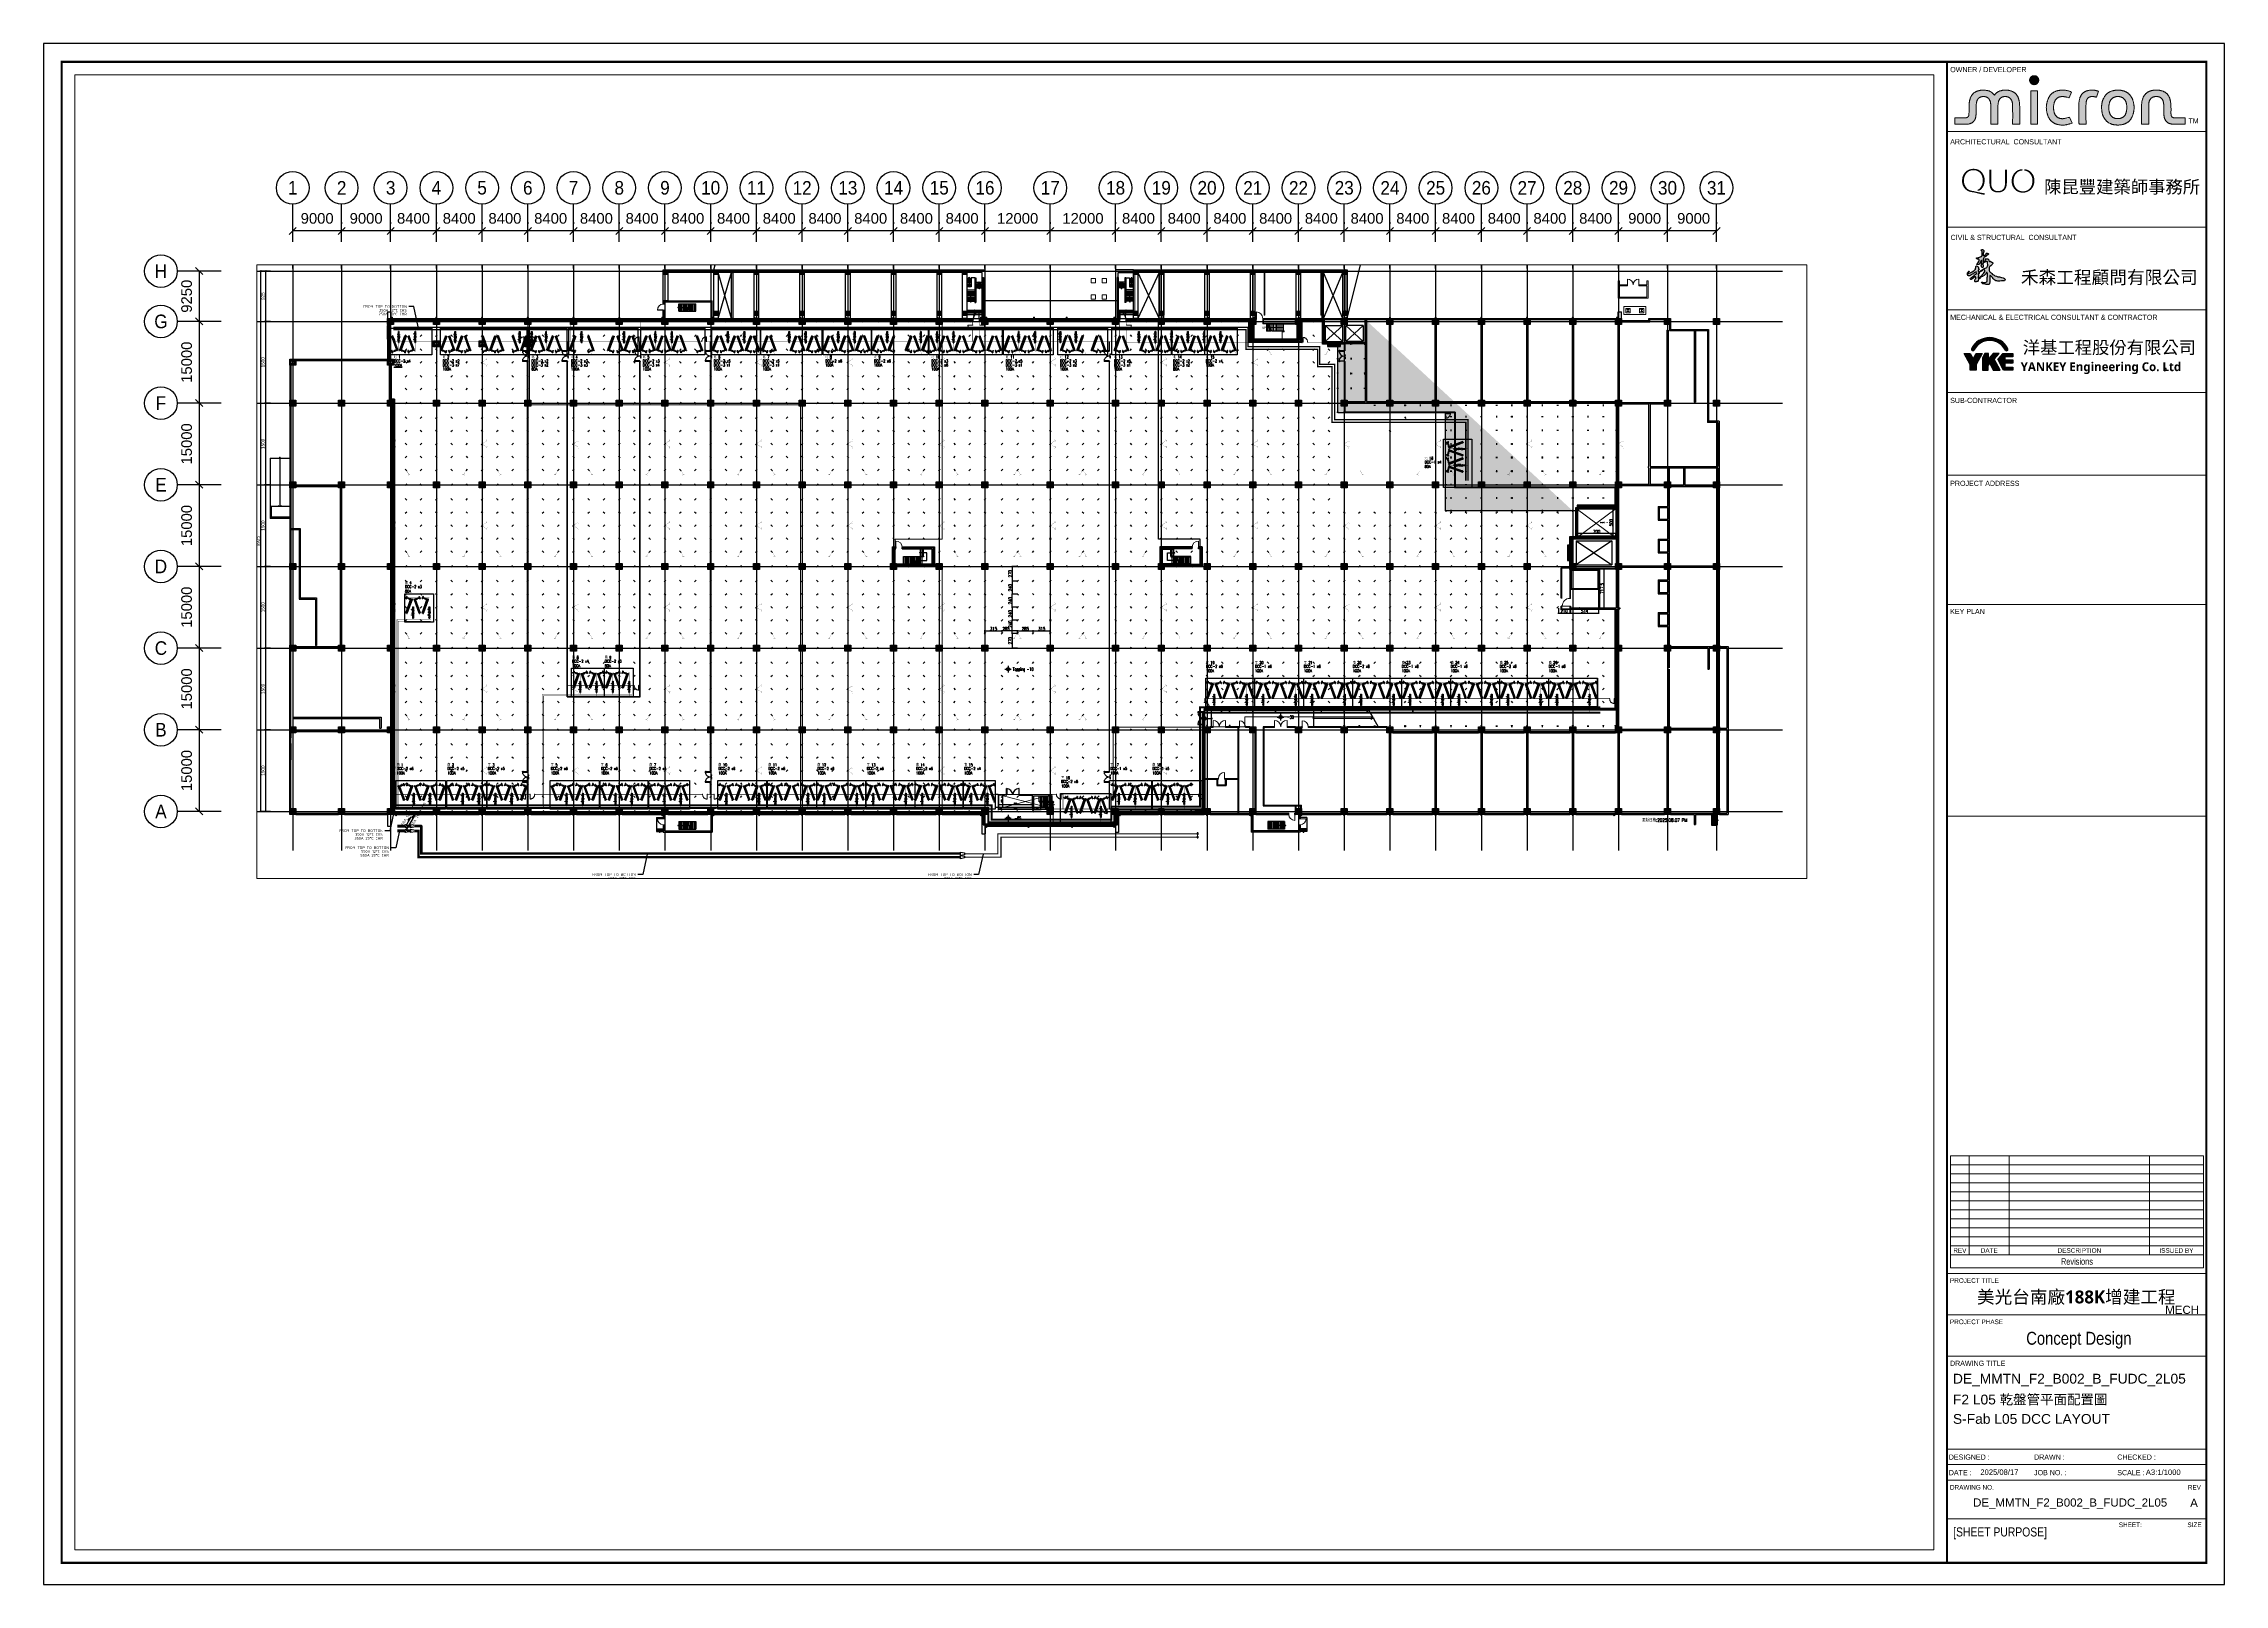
# Paper-space layout 'Layout1' of a CAD drawing. Extents: x 0 to 401, y 0 to 283.
# The model-space entities are those that its viewports show. They can reach past a viewport. Long polylines and large blocks are cut down to what shows.
import ezdxf
from ezdxf.enums import TextEntityAlignment as Align

# ---------------------------------------------------------------- set-up
doc = ezdxf.new("R2010")
doc.units = 0
doc.header["$LTSCALE"] = 100
for name, pattern in [('188K-SM-03-F05-ARCH-PA-Y2257103$0$DASHED', [19.05, 12.7, -6.35]), ('188K-SM-03-F05-MECH-DCC-Y2257103$0$XFM1Q20-200k$0$CENTER', [2, 1.25, -0.25, 0.25, -0.25]), ('188K-SM-07-F10-MECH-CR PIPE-Y2257103$0$XFM1Q20-200k$0$CENTER', [2, 1.25, -0.25, 0.25, -0.25]), ('X-S-FAB-L05$0$COL-CEN-LIN', [3.25, 2.5, -0.25, 0.25, -0.25]), ('X-S-FAB-L05$0$DASHED', [0.75, 0.5, -0.25]), ('X-S-FAB-L05$0$HIDDEN', [0.4, 0.3, -0.1]), ('X-S-FAB-L05$0$JJP_虛線(退縮線、投影線、地下室範圍、非屬本工程、圖面分區)', [0.45, 0.3, -0.15]), ('X-S-FAB-L05$0$TAI_虛線', [5.644, 2.822, -2.822]), ('X-S-FAB-L05$0$虛線', [0.004233, 0.002117, -0.002117])]:
    doc.linetypes.add(name, pattern=pattern)
for name, color, linetype in [('0-xref', 8, 'Continuous'), ('188K-SM-03-F05-ARCH-PA-Y2257103$0$K-1小時防火門', 53, 'Continuous'), ('188K-SM-03-F05-ARCH-PA-Y2257103$0$K-DIivder-3.5', 53, '188K-SM-03-F05-ARCH-PA-Y2257103$0$DASHED'), ('188K-SM-03-F05-ARCH-PA-Y2257103$0$K-Door', 53, 'Continuous'), ('188K-SM-03-F05-ARCH-PA-Y2257103$0$K-W-P1-3.5-非抗', 53, 'Continuous'), ('188K-SM-03-F05-ARCH-PA-Y2257103$0$K-岩棉 2hr 3.5-非抗', 53, 'Continuous'), ('188K-SM-03-F05-MECH-DCC-Y2257103$0$0-xref', 8, 'Continuous'), ('188K-SM-03-F05-MECH-DCC-Y2257103$0$00_AC_CHS_12℃', 4, 'Continuous'), ('188K-SM-03-F05-MECH-DCC-Y2257103$0$00_AC_CHS_20℃', 3, 'Continuous'), ('188K-SM-03-F05-MECH-DCC-Y2257103$0$00_DCC', 7, 'Continuous'), ('188K-SM-03-F05-MECH-DCC-Y2257103$0$00_閥站分組', 1, 'Continuous'), ('188K-SM-03-F05-MECH-DCC-Y2257103$0$XFM1Q20-200k$0$U-PCW-V', 2, 'Continuous'), ('188K-SM-07-F10-MECH-CR PIPE-Y2257103$0$0-xref', 8, 'Continuous'), ('188K-SM-07-F10-MECH-CR PIPE-Y2257103$0$00_AC_CHS_12℃', 4, 'Continuous'), ('188K-SM-07-F10-MECH-CR PIPE-Y2257103$0$00_AC_CHS_20℃', 3, 'Continuous'), ('188K-SM-07-F10-MECH-CR PIPE-Y2257103$0$00_DCC', 7, 'Continuous'), ('188K-SM-07-F10-MECH-CR PIPE-Y2257103$0$00_閥站分組', 1, 'Continuous'), ('188K-SM-07-F10-MECH-CR PIPE-Y2257103$0$XFM1Q20-200k$0$U-PCW-V', 2, 'Continuous'), ('AC-柱號', 7, 'Continuous'), ('K-0-TXT-柱位', 53, 'Continuous'), ('X-S-FAB-L05$0$0-arr', 8, 'Continuous'), ('X-S-FAB-L05$0$0-DIM-INT', 8, 'Continuous'), ('X-S-FAB-L05$0$0-DIM-TXT', 8, 'Continuous'), ('X-S-FAB-L05$0$0-MC', 8, 'Continuous'), ('X-S-FAB-L05$0$0-NC', 8, 'Continuous'), ('X-S-FAB-L05$0$0-stc', 8, 'Continuous'), ('X-S-FAB-L05$0$12', 8, 'Continuous'), ('X-S-FAB-L05$0$1_L05平面圖_1_A-OBJE-MEP', 8, 'Continuous'), ('X-S-FAB-L05$0$1_L05平面圖_1_A-STRS', 8, 'Continuous'), ('X-S-FAB-L05$0$1_L05平面圖_1_A-TEXT', 8, 'Continuous'), ('X-S-FAB-L05$0$1_L05平面圖_1_A-WALL-EX', 8, 'Continuous'), ('X-S-FAB-L05$0$1_L05平面圖_1_A-WALL-IN', 8, 'Continuous'), ('X-S-FAB-L05$0$1_L05平面圖_1_Door', 8, 'Continuous'), ('X-S-FAB-L05$0$1_L05平面圖_1_S-COL', 8, 'Continuous'), ('X-S-FAB-L05$0$1_L05平面圖_1_S-SLAB-SHOW', 8, 'Continuous'), ('X-S-FAB-L05$0$1_L05平面圖_1_S-WALL', 8, 'Continuous'), ('X-S-FAB-L05$0$A-RAIL', 8, 'Continuous'), ('X-S-FAB-L05$0$A-WALL-IN', 8, 'Continuous'), ('X-S-FAB-L05$0$AREA', 8, 'Continuous'), ('X-S-FAB-L05$0$ASP_4', 8, 'Continuous'), ('X-S-FAB-L05$0$BEAM', 8, 'Continuous'), ('X-S-FAB-L05$0$BEAM-RC(P)', 8, 'Continuous'), ('X-S-FAB-L05$0$BLOCK', 8, 'Continuous'), ('X-S-FAB-L05$0$BR-D', 8, 'X-S-FAB-L05$0$DASHED'), ('X-S-FAB-L05$0$CCL', 8, 'X-S-FAB-L05$0$COL-CEN-LIN'), ('X-S-FAB-L05$0$COL', 8, 'Continuous'), ('X-S-FAB-L05$0$COL-S', 8, 'Continuous'), ('X-S-FAB-L05$0$CURB', 8, 'Continuous'), ('X-S-FAB-L05$0$DOOR', 8, 'Continuous'), ('X-S-FAB-L05$0$DOORSILL', 8, 'Continuous'), ('X-S-FAB-L05$0$DW_Frame', 8, 'Continuous'), ('X-S-FAB-L05$0$EL', 8, 'Continuous'), ('X-S-FAB-L05$0$EL-1', 8, 'Continuous'), ('X-S-FAB-L05$0$ELEV', 8, 'Continuous'), ('X-S-FAB-L05$0$HID', 8, 'X-S-FAB-L05$0$HIDDEN'), ('X-S-FAB-L05$0$HID(UP)', 8, 'X-S-FAB-L05$0$HIDDEN'), ('X-S-FAB-L05$0$HR', 8, 'Continuous'), ('X-S-FAB-L05$0$OPEN', 8, 'Continuous'), ('X-S-FAB-L05$0$OPEN-UP', 8, 'X-S-FAB-L05$0$HIDDEN'), ('X-S-FAB-L05$0$S-FNDN', 8, 'Continuous'), ('X-S-FAB-L05$0$S-鋼柱', 8, 'Continuous'), ('X-S-FAB-L05$0$SKY05│level-60%', 7, 'Continuous'), ('X-S-FAB-L05$0$SLAB', 8, 'Continuous'), ('X-S-FAB-L05$0$ST', 8, 'Continuous'), ('X-S-FAB-L05$0$TREE', 8, 'Continuous'), ('X-S-FAB-L05$0$TXT', 8, 'Continuous'), ('X-S-FAB-L05$0$WALL-BK', 8, 'Continuous'), ('X-S-FAB-L05$0$WALL-DR', 8, 'Continuous'), ('X-S-FAB-L05$0$WALL-E', 8, 'Continuous'), ('X-S-FAB-L05$0$WALL-RC', 8, 'Continuous'), ('X-S-FAB-L05$0$WALL_188K_IN', 3, 'Continuous'), ('X-S-FAB-L05$0$WIN', 8, 'Continuous'), ('X-S-FAB-L05$0$WIN-S', 8, 'Continuous'), ('X-S-FAB-L05$0$斜撐', 8, 'Continuous'), ('X-S-FAB-L05$0$高程', 8, 'Continuous'), ('X188KBDR-A3_P-Y2257103$0$0000-A1-FRAME-Micron$0$ASP_1', 7, 'Continuous'), ('X188KBDR-A3_P-Y2257103$0$0000-A1-FRAME-Micron$0$ASP_2', 7, 'Continuous'), ('X188KBDR-A3_P-Y2257103$0$0000-A1-FRAME-Micron$0$ASP_3', 7, 'Continuous'), ('X188KBDR-A3_P-Y2257103$0$0000-A1-FRAME-Micron$0$B-Frame', 7, 'Continuous'), ('X188KBDR-A3_P-Y2257103$0$0000-A1-FRAME-Micron$0$B-TITLE', 7, 'Continuous'), ('X188KBDR-A3_P-Y2257103$0$0000-A1-FRAME-Micron$0$Hattch', 7, 'Continuous'), ('X188KBDR-A3_P-Y2257103$0$0000-A1-FRAME-Micron$0$project', 7, 'Continuous'), ('X188KBDR-A3_P-Y2257103$0$0000-A1-FRAME-Micron$0$yke01', 7, 'Continuous'), ('X188KBDR-A3_P-Y2257103$0$0000-A1-FRAME-Micron$0$yke02', 7, 'Continuous')]:
    doc.layers.add(name, color=color, linetype=linetype)
doc.layers.add('188K-SM-03-F05-ARCH-PA-Y2257103$0$K-DOOR-鋼板門', color=53, linetype='188K-SM-03-F05-ARCH-PA-Y2257103$0$DASHED', lineweight=9)
doc.layers.add('X-S-FAB-L05$0$XREF', color=8, linetype='Continuous', lineweight=0)
doc.layers.add('X-S-FAB-L05$0$A-BLOCK', color=8, linetype='Continuous', plot=False)
doc.layers.add('X-S-FAB-L05$0$DIM', color=8, linetype='Continuous', plot=False)
doc.styles.add('188K-SM-03-F05-ARCH-PA-Y2257103$0$Standard', font='txt.shx', dxfattribs={"bigfont": 'chineset.shx'})
doc.styles.add('188K-SM-03-F05-MECH-DCC-Y2257103$0$XFM1Q20-200k$0$12P7-XCM2P10$0$AA-TXT', font='simplex.shx', dxfattribs={"bigfont": 'china.shx'})
doc.styles.add('188K-SM-03-F05-MECH-DCC-Y2257103$0$XFM1Q20-200k$0$aa-txt', font='isocp.shx', dxfattribs={"bigfont": 'chineset.shx'})
doc.styles.add('188K-SM-07-F10-MECH-CR PIPE-Y2257103$0$XFM1P20-200k$0$$0$aa-txt', font='isocp.shx', dxfattribs={"bigfont": 'chineset.shx'})
doc.styles.add('188K-SM-07-F10-MECH-CR PIPE-Y2257103$0$XFM1Q20-200k$0$12P7-XCM2P10$0$AA-TXT', font='simplex.shx', dxfattribs={"bigfont": 'china.shx'})
doc.styles.add('188K-SM-07-F10-MECH-CR PIPE-Y2257103$0$XFM1Q20-200k$0$aa-txt', font='isocp.shx', dxfattribs={"bigfont": 'chineset.shx'})
doc.styles.get("Standard").update_dxf_attribs({"font": 'arial.ttf'})
doc.styles.add('X-S-FAB-L05$0$CHINA', font='simplex.shx', dxfattribs={"width": 0.75, "bigfont": 'chineset.shx'})
doc.styles.add('X-S-FAB-L05$0$COL-NUM', font='romanc')
doc.styles.add('X-S-FAB-L05$0$DIM', font='', dxfattribs={"width": 0.8})
doc.styles.add('X-S-FAB-L05$0$DimStyUse', font='romans.shx', dxfattribs={"width": 0.7})
doc.styles.add('X-S-FAB-L05$0$Gen-Text', font='arial.ttf', dxfattribs={"height": 2.5})
doc.styles.add('X-S-FAB-L05$0$Standard', font='', dxfattribs={"width": 0.8})
doc.styles.add('X-S-FAB-L05$0$TG_NOTE_TEXT', font='simplex.shx', dxfattribs={"width": 0.75, "bigfont": 'chineset.shx'})
doc.styles.add('X188KBDR-A3_P-Y2257103$0$0000-A1-FRAME-Micron$0$Arial Narrow', font='ARIALN.TTF', dxfattribs={"height": 2})
doc.styles.add('X188KBDR-A3_P-Y2257103$0$0000-A1-FRAME-Micron$0$Arial Narrow_1', font='ARIALN.TTF', dxfattribs={"height": 1.8})
doc.styles.add('X188KBDR-A3_P-Y2257103$0$0000-A1-FRAME-Micron$0$Arial Narrow_4', font='ARIALN.TTF', dxfattribs={"height": 3.5})
doc.styles.add('X188KBDR-A3_P-Y2257103$0$0000-A1-FRAME-Micron$0$Arial Narrow_5', font='ARIALN.TTF', dxfattribs={"height": 2.5})
doc.styles.add('X188KBDR-A3_P-Y2257103$0$0000-A1-FRAME-Micron$0$Arial Narrow_7', font='ARIALN.TTF', dxfattribs={"height": 5})
doc.styles.add('X188KBDR-A3_P-Y2257103$0$0000-A1-FRAME-Micron$0$STANDARD', font='txt.shx', dxfattribs={"height": 0.2, "bigfont": 'china.shx'})
doc.styles.add('圖框', font='arial.ttf')
doc.styles.get('X-S-FAB-L05$0$DIM').set_extended_font_data('MingLiU')
doc.styles.get('X-S-FAB-L05$0$Standard').set_extended_font_data('Microsoft JhengHei')
doc.dimstyles.new('188K-SM-07-F10-MECH-CR PIPE-Y2257103$0$XFM1P20-200k$0$$0$adim-200', dxfattribs={"dimscale": 200, "dimtxt": 0.3, "dimasz": 2.5, "dimexe": 0.1, "dimexo": 0.5, "dimgap": 0.15, "dimtad": 0, "dimdec": 4, "dimzin": 3, "dimdsep": 46, "dimtxsty": '188K-SM-07-F10-MECH-CR PIPE-Y2257103$0$XFM1P20-200k$0$$0$aa-txt', "dimcen": 2.5, "dimclrd": 256, "dimclre": 256, "dimclrt": 256, "dimadec": 0, "dimazin": 0, "dimtfac": 1, "dimtdec": 4, "dimtmove": 0, "dimatfit": 3, "dimfxl": 1, "dimtolj": 1, "dimtzin": 0, "dimarcsym": 0})
doc.dimstyles.new('STANDARD-2.5', dxfattribs={"dimscale": 10, "dimtxt": 2, "dimasz": 1.5, "dimexe": 2.5, "dimexo": 1.25, "dimgap": 1.25, "dimtad": 1, "dimdec": 0, "dimzin": 0, "dimdsep": 46, "dimtxsty": 'Standard', "dimblk": 'OBLIQUE', "dimcen": 2.5, "dimclrd": 256, "dimclre": 256, "dimclrt": 256, "dimadec": 0, "dimazin": 0, "dimtfac": 1, "dimtdec": 0, "dimtofl": 0, "dimtmove": 0, "dimatfit": 3, "dimfxl": 1, "dimtolj": 1, "dimtzin": 0, "dimlwd": -1, "dimlwe": -1, "dimarcsym": 0})
doc.dimstyles.new('X-S-FAB-L05$0$CIRL', dxfattribs={"dimtxt": 50, "dimasz": 25, "dimexe": 16, "dimexo": 0, "dimgap": 6, "dimtad": 1, "dimdsep": 46, "dimtxsty": 'X-S-FAB-L05$0$DIM', "dimblk": 'X-S-FAB-L05$0$_DotBlank', "dimcen": 10, "dimdle": 16, "dimclrd": 256, "dimclre": 256, "dimclrt": 6, "dimadec": 0, "dimazin": 0, "dimtfac": 1, "dimtix": 1, "dimtmove": 2, "dimatfit": 3, "dimldrblk": 'X-S-FAB-L05$0$ARROW', "dimfxl": 1, "dimtolj": 1, "dimtzin": 0, "dimarcsym": 0})
doc.dimstyles.new('X-S-FAB-L05$0$JJP_005_defpoint', dxfattribs={"dimtxt": 20, "dimasz": 0.5, "dimexe": 0.5, "dimexo": 0.5, "dimgap": 0.5, "dimtad": 1, "dimdsep": 46, "dimtxsty": 'X-S-FAB-L05$0$DIM', "dimblk": 'X-S-FAB-L05$0$_None', "dimcen": 10, "dimclrd": 256, "dimclre": 256, "dimclrt": 256, "dimadec": 0, "dimazin": 0, "dimtfac": 1, "dimtix": 1, "dimtmove": 2, "dimatfit": 3, "dimldrblk": 'X-S-FAB-L05$0$_None', "dimfxl": 0.5, "dimtolj": 1, "dimtzin": 0, "dimarcsym": 0})
doc.dimstyles.new('X-S-FAB-L05$0$SLASHM', dxfattribs={"dimtxt": 25, "dimasz": 8, "dimexe": 8, "dimexo": 0, "dimgap": 5, "dimtad": 1, "dimdsep": 46, "dimtxsty": 'X-S-FAB-L05$0$DimStyUse', "dimblk": 'X-S-FAB-L05$0$_ArchTick', "dimcen": 10, "dimdle": 8, "dimclrt": 2, "dimazin": 0, "dimtfac": 1, "dimtix": 1, "dimtmove": 2, "dimatfit": 3, "dimfxl": 10, "dimtolj": 1, "dimarcsym": 0})
pattern_1 = [(45, (-14652.315, -9642.747), (-44.90128, 44.90128), [])]
pattern_2 = [(135, (-2258.2576, -4619.8331), (-8e-16, 2.4374981), [5.1707143, -1.7235714]), (45, (-2259.4764, -4618.6144), (-8e-16, 2.4374981), [5.1707143, -1.7235714])]

# ---------------------------------------------------------------- blocks, each defined once
blk = doc.blocks.new('X188KBDR-A3_P-Y2257103$0$0000-A1-FRAME-Micron$0$A$C6BF87E68')
h = blk.add_hatch(color=0)
h.dxf.hatch_style = 2
edge = h.paths.add_edge_path()
edge.add_spline(control_points=[(52, 17.6), (53.6, 20.3), (55.9, 21.6), (59, 21.6)], knot_values=[13, 13, 13, 13, 14, 14, 14, 14], degree=3, periodic=0)
edge.add_spline(control_points=[(59, 21.6), (59, 21.6), (59, 21.6), (59, 21.6)], knot_values=[12, 12, 12, 12, 13, 13, 13, 13], degree=3, periodic=0)
edge.add_spline(control_points=[(59, 21.6), (61.8, 21.6), (63.9, 20.5), (65.5, 18.3)], knot_values=[11, 11, 11, 11, 12, 12, 12, 12], degree=3, periodic=0)
edge.add_spline(control_points=[(65.5, 18.3), (66.6, 16.5), (67.1, 14.7), (67.1, 12.9)], knot_values=[10, 10, 10, 10, 11, 11, 11, 11], degree=3, periodic=0)
edge.add_spline(control_points=[(67.1, 12.9), (67.1, 12.9), (67.1, 12.4), (67.1, 12.4)], knot_values=[9, 9, 9, 9, 10, 10, 10, 10], degree=3, periodic=0)
edge.add_spline(control_points=[(67.1, 12.4), (67.1, 10.9), (66.8, 9.5), (66.1, 8)], knot_values=[8, 8, 8, 8, 9, 9, 9, 9], degree=3, periodic=0)
edge.add_spline(control_points=[(66.1, 8), (65.2, 6.1), (63.8, 4.8), (62, 4)], knot_values=[7, 7, 7, 7, 8, 8, 8, 8], degree=3, periodic=0)
edge.add_spline(control_points=[(62, 4), (62, 4), (63.9, 3.6), (63.9, 3.6)], knot_values=[6, 6, 6, 6, 7, 7, 7, 7], degree=3, periodic=0)
edge.add_spline(control_points=[(63.9, 3.6), (64.4, 3.9), (65, 4.3), (65.6, 4.7)], knot_values=[5, 5, 5, 5, 6, 6, 6, 6], degree=3, periodic=0)
edge.add_spline(control_points=[(65.6, 4.7), (67.7, 6.7), (68.8, 9.3), (68.8, 12.6)], knot_values=[4, 4, 4, 4, 5, 5, 5, 5], degree=3, periodic=0)
edge.add_spline(control_points=[(68.8, 12.6), (68.8, 12.6), (68.8, 12.9), (68.8, 12.9)], knot_values=[3, 3, 3, 3, 4, 4, 4, 4], degree=3, periodic=0)
edge.add_spline(control_points=[(68.8, 12.9), (68.8, 15.6), (67.9, 18), (66.2, 19.9)], knot_values=[2, 2, 2, 2, 3, 3, 3, 3], degree=3, periodic=0)
edge.add_spline(control_points=[(66.2, 19.9), (64.4, 21.8), (62, 22.8), (59.3, 22.8)], knot_values=[1, 1, 1, 1, 2, 2, 2, 2], degree=3, periodic=0)
edge.add_spline(control_points=[(59.3, 22.8), (59.3, 22.8), (58.9, 22.8), (58.9, 22.8)], knot_values=[0, 0, 0, 0, 1, 1, 1, 1], degree=3, periodic=0)
edge.add_spline(control_points=[(58.9, 22.8), (56.8, 22.8), (54.8, 22.2), (53, 20.9)], knot_values=[30, 30, 30, 30, 31, 31, 31, 31], degree=3, periodic=0)
edge.add_spline(control_points=[(53, 20.9), (50.4, 18.9), (49, 16.1), (49, 12.5)], knot_values=[29, 29, 29, 29, 30, 30, 30, 30], degree=3, periodic=0)
edge.add_spline(control_points=[(49, 12.5), (49, 12.5), (49, 12.1), (49, 12.1)], knot_values=[28, 28, 28, 28, 29, 29, 29, 29], degree=3, periodic=0)
edge.add_spline(control_points=[(49, 12.1), (49, 10.8), (49.3, 9.4), (49.8, 8.1)], knot_values=[27, 27, 27, 27, 28, 28, 28, 28], degree=3, periodic=0)
edge.add_spline(control_points=[(49.8, 8.1), (50.8, 5.8), (52.4, 4.2), (54.5, 3.2)], knot_values=[26, 26, 26, 26, 27, 27, 27, 27], degree=3, periodic=0)
edge.add_spline(control_points=[(54.5, 3.2), (55.1, 3), (55.8, 2.7), (56.7, 2.5)], knot_values=[25, 25, 25, 25, 26, 26, 26, 26], degree=3, periodic=0)
edge.add_spline(control_points=[(56.7, 2.5), (57.3, 2.4), (58.1, 2.3), (59.2, 2.2)], knot_values=[24, 24, 24, 24, 25, 25, 25, 25], degree=3, periodic=0)
edge.add_spline(control_points=[(59.2, 2.2), (62.8, 1.3), (65.9, 0.5), (68.5, 0)], knot_values=[23, 23, 23, 23, 24, 24, 24, 24], degree=3, periodic=0)
edge.add_spline(control_points=[(68.5, 0), (68.5, 0), (68.7, 0.4), (69, 1.3)], knot_values=[22, 22, 22, 22, 23, 23, 23, 23], degree=3, periodic=0)
edge.add_spline(control_points=[(69, 1.3), (69, 1.3), (69, 1.3), (69, 1.3)], knot_values=[21.00001, 21.00001, 21.00001, 21.00001, 21.99999, 21.99999, 21.99999, 21.99999], degree=3, periodic=0)
edge.add_spline(control_points=[(69, 1.3), (64.9, 2), (61.7, 2.6), (59.5, 3.2)], knot_values=[20, 20, 20, 20, 21, 21, 21, 21], degree=3, periodic=0)
edge.add_spline(control_points=[(59.5, 3.2), (58.8, 3.4), (58.1, 3.5), (57.2, 3.6)], knot_values=[19, 19, 19, 19, 20, 20, 20, 20], degree=3, periodic=0)
edge.add_spline(control_points=[(57.2, 3.6), (56.5, 3.8), (55.9, 4), (55.4, 4.3)], knot_values=[18, 18, 18, 18, 19, 19, 19, 19], degree=3, periodic=0)
edge.add_spline(control_points=[(55.4, 4.3), (54.8, 4.5), (54, 5), (53.1, 5.9)], knot_values=[17, 17, 17, 17, 18, 18, 18, 18], degree=3, periodic=0)
edge.add_spline(control_points=[(53.1, 5.9), (51.5, 7.7), (50.7, 9.8), (50.7, 12.1)], knot_values=[16, 16, 16, 16, 17, 17, 17, 17], degree=3, periodic=0)
edge.add_spline(control_points=[(50.7, 12.1), (50.7, 12.1), (50.7, 12.6), (50.7, 12.6)], knot_values=[15, 15, 15, 15, 16, 16, 16, 16], degree=3, periodic=0)
edge.add_spline(control_points=[(50.7, 12.6), (50.7, 14.3), (51.1, 16), (52, 17.6)], knot_values=[14, 14, 14, 14, 15, 15, 15, 15], degree=3, periodic=0)
h = blk.add_hatch(color=0)
h.dxf.hatch_style = 2
edge = h.paths.add_edge_path()
edge.add_spline(control_points=[(74.6, 22), (74.6, 22), (74.6, 10.2), (74.6, 10.2), (74.6, 7.8), (75.1, 6), (76.3, 4.9), (77.3, 3.8), (78.7, 3.3), (80.4, 3.3), (82.3, 3.3), (83.8, 3.8), (84.9, 4.9), (86, 6.1), (86.6, 7.9), (86.6, 10.2), (86.6, 10.2), (86.6, 22), (86.6, 22), (86.6, 22), (88.2, 22), (88.2, 22), (88.2, 22), (88.2, 10.3), (88.2, 10.3), (88.2, 7.5), (87.4, 5.3), (85.8, 3.9), (84.5, 2.7), (82.6, 2.1), (80.4, 2.1), (78.2, 2.1), (76.5, 2.7), (75.2, 3.8), (73.7, 5.2), (73, 7.3), (73, 10.1), (73, 10.1), (73, 22), (73, 22), (73, 22), (74.6, 22), (74.6, 22)], knot_values=[0, 0, 0, 0, 1, 1, 1, 2, 2, 2, 3, 3, 3, 4, 4, 4, 5, 5, 5, 6, 6, 6, 7, 7, 7, 8, 8, 8, 9, 9, 9, 10, 10, 10, 11, 11, 11, 12, 12, 12, 13, 13, 13, 14, 14, 14, 14], degree=3, periodic=0)
h = blk.add_hatch(color=0)
h.dxf.hatch_style = 2
edge = h.paths.add_edge_path()
edge.add_spline(control_points=[(109.7, 19.5), (108.1, 21.3), (106, 22.3), (103.4, 22.5)], knot_values=[15, 15, 15, 15, 16, 16, 16, 16], degree=3, periodic=0)
edge.add_spline(control_points=[(103.4, 22.5), (103.4, 22.5), (103.4, 21.3), (103.4, 21.3)], knot_values=[14, 14, 14, 14, 15, 15, 15, 15], degree=3, periodic=0)
edge.add_spline(control_points=[(103.4, 21.3), (105.6, 21), (107.4, 20), (108.7, 18.2)], knot_values=[13, 13, 13, 13, 14, 14, 14, 14], degree=3, periodic=0)
edge.add_spline(control_points=[(108.7, 18.2), (110, 16.6), (110.6, 14.6), (110.6, 12.4)], knot_values=[12, 12, 12, 12, 13, 13, 13, 13], degree=3, periodic=0)
edge.add_spline(control_points=[(110.6, 12.4), (110.6, 9.8), (109.9, 7.7), (108.6, 6)], knot_values=[11, 11, 11, 11, 12, 12, 12, 12], degree=3, periodic=0)
edge.add_spline(control_points=[(108.6, 6), (107.1, 4.1), (105, 3.1), (102.3, 3.1)], knot_values=[10, 10, 10, 10, 11, 11, 11, 11], degree=3, periodic=0)
edge.add_spline(control_points=[(102.3, 3.1), (99.7, 3.1), (97.6, 4.1), (96.1, 6)], knot_values=[9, 9, 9, 9, 10, 10, 10, 10], degree=3, periodic=0)
edge.add_spline(control_points=[(96.1, 6), (94.8, 7.7), (94.1, 9.8), (94.1, 12.1)], knot_values=[8, 8, 8, 8, 9, 9, 9, 9], degree=3, periodic=0)
edge.add_spline(control_points=[(94.1, 12.1), (94.1, 14.6), (94.8, 16.7), (96.1, 18.4)], knot_values=[7, 7, 7, 7, 8, 8, 8, 8], degree=3, periodic=0)
edge.add_spline(control_points=[(96.1, 18.4), (97.5, 20.2), (99.4, 21.2), (101.8, 21.3)], knot_values=[6, 6, 6, 6, 7, 7, 7, 7], degree=3, periodic=0)
edge.add_spline(control_points=[(101.8, 21.3), (101.8, 21.3), (101.8, 22.5), (101.8, 22.5)], knot_values=[5, 5, 5, 5, 6, 6, 6, 6], degree=3, periodic=0)
edge.add_spline(control_points=[(101.8, 22.5), (99.2, 22.4), (97, 21.4), (95.3, 19.7)], knot_values=[4, 4, 4, 4, 5, 5, 5, 5], degree=3, periodic=0)
edge.add_spline(control_points=[(95.3, 19.7), (93.4, 17.8), (92.4, 15.2), (92.4, 12)], knot_values=[3, 3, 3, 3, 4, 4, 4, 4], degree=3, periodic=0)
edge.add_spline(control_points=[(92.4, 12), (92.4, 9), (93.4, 6.5), (95.2, 4.7)], knot_values=[2, 2, 2, 2, 3, 3, 3, 3], degree=3, periodic=0)
edge.add_spline(control_points=[(95.2, 4.7), (97, 2.8), (99.4, 1.9), (102.2, 1.9)], knot_values=[1, 1, 1, 1, 2, 2, 2, 2], degree=3, periodic=0)
edge.add_spline(control_points=[(102.2, 1.9), (105.1, 1.9), (107.5, 2.9), (109.3, 4.7)], knot_values=[0, 0, 0, 0, 1, 1, 1, 1], degree=3, periodic=0)
edge.add_spline(control_points=[(109.3, 4.7), (111.3, 6.7), (112.3, 9.2), (112.3, 12.4)], knot_values=[17, 17, 17, 17, 18, 18, 18, 18], degree=3, periodic=0)
edge.add_spline(control_points=[(112.3, 12.4), (112.3, 15.3), (111.4, 17.7), (109.7, 19.5)], knot_values=[16, 16, 16, 16, 17, 17, 17, 17], degree=3, periodic=0)
blk = doc.blocks.new('X188KBDR-A3_P-Y2257103$0$0000-A1-FRAME-Micron$0$A$C53eb0ea9')
h = blk.add_hatch(color=256)
h.dxf.hatch_style = 1
h.paths.add_polyline_path([(-46.1, 18.3), (-48.3, 17.7), (-48.4, 17.7), (-49, 17.6), (-49.3, 17.3), (-48.8, 16.9), (-48.3, 16.7), (-47.7, 16.5), (-47.3, 16.4), (-47.1, 16.1), (-47.1, 15.7), (-47.1, 15.4), (-47.4, 14.9), (-47.9, 14.1), (-48.6, 13.4), (-49, 12.8), (-48.8, 12.6), (-48.4, 12.5), (-47.9, 12.4), (-47.4, 12.6), (-47.2, 12.7), (-46.9, 13), (-46.6, 13.2), (-46.6, 13.4), (-46.6, 13.5), (-46.4, 13.8), (-46.2, 14.1), (-46, 14.6), (-45.8, 15), (-45.7, 15.3), (-45.4, 15.5), (-45.3, 15.5), (-45, 15.5), (-44.9, 15.3), (-44.9, 14.8), (-44.9, 14.4), (-45.1, 13.8), (-45.3, 13.6), (-45.5, 13.5), (-45.6, 13.3), (-45.1, 13.3), (-44.9, 13.2), (-44.9, 13), (-44.9, 12.7), (-45.6, 12.3), (-45.5, 11.9), (-45.4, 11.2), (-45.2, 10.7), (-45, 10.3), (-44.7, 10.2), (-44.4, 10.2), (-44.1, 10.4), (-43.9, 10.7), (-43.9, 11.1), (-43.9, 11.4), (-44.1, 11.9), (-44.2, 12.4), (-44.2, 12.8), (-44.2, 13), (-44.1, 13.4), (-44, 13.6), (-43.9, 13.7), (-43.2, 14.1), (-42.8, 14.3), (-42.1, 14.6), (-41.7, 14.7), (-41.4, 14.8), (-41.1, 14.8), (-40.9, 14.8), (-40.7, 14.6), (-40.6, 14.4), (-40.6, 13.5), (-40.5, 12.6), (-40.5, 11.9), (-40.7, 11.3), (-40.9, 10.6), (-41.2, 10.2), (-41.8, 10), (-43.1, 9.5), (-44.1, 8.8), (-45.5, 8), (-46.1, 7.6), (-46.6, 7.1), (-47.2, 6.7), (-47.5, 6.5), (-47.6, 6.7), (-47.6, 6.8), (-47.7, 7), (-47.9, 7.4), (-47.9, 7.7), (-47.9, 8.1), (-47.7, 8.2), (-47.5, 8.3), (-47.3, 8.5), (-47.2, 8.8), (-47.4, 9.2), (-47.6, 9.5), (-47.6, 10), (-47.8, 10.6), (-48.1, 11), (-48.7, 11.3), (-49.2, 11.4), (-49.5, 11.2), (-49.7, 10.9), (-49.7, 10.2), (-49.8, 9.4), (-49.9, 8.9), (-50.4, 8.3), (-51.2, 7.7), (-52.6, 6.9), (-54.1, 6.1), (-55.2, 5.6), (-55.5, 5.4), (-55.6, 5.5), (-55.7, 5.8), (-55.7, 6.1), (-55.6, 6.2), (-55.4, 6.5), (-55.1, 6.9), (-54.9, 7.1), (-54.9, 7.3), (-55, 7.4), (-55.1, 7.3), (-55.3, 7.1), (-55.5, 6.8), (-55.8, 6.4), (-56, 6.1), (-56.2, 5.5), (-56.1, 4.8), (-55.6, 4.1), (-55.2, 3.8), (-54.9, 3.8), (-54.3, 3.9), (-53.6, 4.2), (-53.2, 4.6), (-52.9, 4.8), (-52.6, 5), (-52, 5), (-51.5, 5.2), (-51.1, 5.7), (-50.9, 6), (-50.5, 6), (-50.2, 6.2), (-50, 6.6), (-49.5, 6.7), (-49.1, 6.6), (-49, 6.1), (-49.2, 5.7), (-49.8, 5), (-50.9, 4), (-52, 3.3), (-52.9, 2.6), (-53.7, 2), (-53.9, 1.4), (-53.6, 0.9), (-53.2, 1), (-52.7, 1.1), (-52.4, 1.4), (-51.9, 1.8), (-51.6, 2.1), (-51.1, 2.5), (-50.8, 2.7), (-50.6, 2.9), (-50.3, 3), (-50, 3.1), (-49.9, 2.9), (-49.7, 2.6), (-49.7, 2.1), (-49.7, 1.8), (-49.9, 1.4), (-50.1, 1.1), (-50.5, 0.7), (-50.5, 0.2), (-50.4, -0.2), (-50.4, -0.5), (-50.2, -0.8), (-49.9, -0.9), (-49.5, -0.9), (-49.2, -0.7), (-48.9, -0.7), (-48.5, -0.7), (-48.3, -0.5), (-47.9, -0.3), (-47.8, 0.2), (-47.7, 0.7), (-47.7, 1.2), (-47.6, 1.6), (-47.7, 1.8), (-47.8, 2.3), (-47.8, 2.6), (-47.8, 3), (-47.7, 3.4), (-47.7, 3.8), (-47.7, 4.1), (-47.6, 4.5), (-47.8, 4.9), (-47.8, 5.2), (-47.8, 5.3), (-47.6, 5.4), (-47.3, 5.4), (-47.1, 5.6), (-47.1, 5.8), (-47, 6), (-46.8, 6.4), (-46.5, 6.7), (-46.2, 7), (-45.8, 7.2), (-45.5, 7.4), (-45.2, 7.5), (-44.8, 7.7), (-44.5, 7.9), (-44.3, 8.1), (-44, 8.4), (-43.7, 8.6), (-43.3, 8.6), (-42.9, 8.4), (-42.8, 8), (-42.8, 7.7), (-42.8, 7.2), (-43.2, 6.4), (-43.7, 5.5), (-44.9, 4.4), (-45.4, 3.9), (-45.9, 3.5), (-46.3, 2.9), (-46.5, 2.7), (-46.7, 2.5), (-46.8, 2.2), (-47, 1.9), (-46.8, 1.7), (-46.5, 1.7), (-46.2, 2), (-46, 2.3), (-45.7, 2.7), (-45.9, 2.8), (-46.1, 2.9), (-45.9, 3.3), (-45.6, 3.6), (-45.4, 3.8), (-45.3, 3.8), (-45.2, 3.6), (-45.2, 3.2), (-45, 3.2), (-44.6, 3.2), (-44.2, 3.5), (-43.8, 3.8), (-43.5, 4), (-43.2, 3.9), (-43, 4.3), (-42.8, 4.5), (-42.4, 4.9), (-42, 5.3), (-41.8, 5.8), (-41.7, 6.1), (-41.4, 6.3), (-41, 6.3), (-40.9, 6.1), (-40.7, 5.4), (-40.6, 4.7), (-40.6, 3.9), (-40.7, 3.2), (-40.8, 2.6), (-40.8, 1.1), (-40.8, 0.7), (-40.8, 0.4), (-40.9, 0.2), (-40.9, -0.1), (-40.9, -0.4), (-41, -0.5), (-41.3, -0.9), (-41.7, -1.2), (-42.2, -1.3), (-42.8, -1.3), (-43.7, -1.3), (-44.5, -1.2), (-45.2, -1.2), (-45.1, -1.7), (-44.8, -2), (-44.3, -2.5), (-43.3, -2.5), (-42.5, -2.7), (-41.7, -2.9), (-40.8, -3), (-40.2, -3), (-39.7, -2.8), (-39.2, -2.3), (-39, -1.8), (-38.9, -1.3), (-38.9, -1), (-38.9, -0.7), (-38.9, -0.5), (-38.9, 0.2), (-38.9, 1.7), (-38.8, 2.9), (-38.8, 3.6), (-38.7, 4.2), (-38.1, 3.7), (-37.4, 3.1), (-36.9, 2.4), (-36.4, 1.7), (-36.1, 1.3), (-35.7, 0.9), (-35, 0.4), (-34.3, 0), (-33.5, -0.2), (-32.8, -0.3), (-31.1, -0.3), (-29.8, -0.1), (-28.4, -0.1), (-27.6, -0.1), (-27.4, 0.4), (-27.3, 0.6), (-27.1, 0.8), (-27.1, 1), (-27.2, 1.2), (-27.6, 1.7), (-28, 2), (-28.7, 2.2), (-29.8, 2.5), (-31.5, 2.9), (-32.6, 3.1), (-33.6, 3.4), (-34.9, 3.8), (-35.6, 4.2), (-36.1, 4.5), (-36.7, 4.9), (-37.2, 5.5), (-37.5, 5.9), (-37.8, 6.2), (-38.3, 6.3), (-38.7, 6.6), (-39.1, 7), (-39.2, 7.5), (-39.3, 7.8), (-39.3, 8.5), (-39.3, 9.3), (-39.3, 10), (-39.3, 10.4), (-38.8, 10.9), (-38.1, 11.5), (-37.8, 11.8), (-37.5, 12.1), (-37.1, 12.5), (-36.8, 13), (-36.6, 13.2), (-36.5, 13.5), (-36.5, 13.8), (-36.8, 14), (-36.9, 14.1), (-37.2, 14.2), (-37.6, 14.4), (-38, 14.6), (-38.2, 14.8), (-38.4, 15), (-38.6, 14.9), (-38.7, 14.9), (-38.8, 14.9), (-39.1, 14.9), (-39.1, 14.9), (-39.3, 15.1), (-39.5, 15.4), (-39.6, 15.7), (-39.7, 16), (-39.9, 16.4), (-40.2, 16.7), (-40.4, 16.8), (-40.8, 16.9), (-41.3, 16.9), (-41.9, 16.9), (-42.2, 16.8), (-42.5, 16.8), (-42.5, 16.6), (-42.2, 16), (-42.2, 15.7), (-42.4, 15.6), (-42.7, 15.3), (-43.1, 15), (-43.3, 14.8), (-43.6, 14.8), (-43.7, 14.9), (-43.9, 14.9), (-43.9, 15.1), (-44, 15.5), (-44, 16), (-43.9, 16.5), (-43.8, 17.1), (-43.6, 17.7), (-43.3, 18.2), (-42.8, 18.3), (-42.5, 18.5), (-42, 18.8), (-41.7, 19.1), (-41.4, 19.3), (-41.1, 19.5), (-40.8, 19.7), (-40.5, 19.9), (-40.3, 19.9), (-40.1, 20.2), (-40, 20.5), (-40, 20.6), (-40, 20.7), (-40.2, 20.9), (-40.3, 21), (-40.5, 21), (-40.6, 21.1), (-40.8, 21.2), (-40.9, 21.2), (-41.3, 21.3), (-41.4, 21.2), (-41.5, 21.2), (-41.6, 21.1), (-41.7, 21.1), (-41.6, 20.6), (-41.7, 20.4), (-41.8, 20.2), (-42.1, 19.9), (-42.5, 19.7), (-42.9, 19.6), (-43.2, 19.5), (-43.5, 19.4), (-43.8, 19.4), (-43.8, 19.5), (-44, 19.8), (-44, 20), (-44, 20.2), (-44, 20.7), (-43.9, 21), (-43.9, 21.3), (-43.8, 21.6), (-43.7, 22), (-43.6, 22.3), (-43.6, 22.6), (-43.5, 22.8), (-43.5, 23.1), (-43.6, 23.3), (-43.7, 23.5), (-43.9, 23.7), (-44.1, 23.9), (-44.5, 24), (-44.7, 24.1), (-44.8, 24), (-45, 23.9), (-45.4, 23.9), (-45.5, 23.8), (-45.6, 23.7), (-45.6, 23.6), (-45.5, 23.4), (-45.1, 23.2), (-44.9, 22.9), (-44.8, 22.5), (-44.7, 22.2), (-44.7, 21.7), (-44.7, 20.6), (-44.8, 20.3), (-44.8, 19.5), (-44.7, 19.5), (-44.7, 19.3), (-45, 19.1), (-45.2, 18.8), (-45.5, 18.6)])
blk.add_lwpolyline([(-48.9, 17.6), (-48.6, 17.7), (-48.3, 17.7), (-46.1, 18.3), (-45.5, 18.6), (-45.2, 18.8), (-45, 19.1), (-44.7, 19.3), (-44.7, 19.5), (-44.8, 19.5), (-44.8, 20.3), (-44.7, 20.6), (-44.7, 21.7), (-44.7, 22.2), (-44.8, 22.5), (-44.9, 22.9), (-45.1, 23.2), (-45.5, 23.4), (-45.6, 23.6), (-45.6, 23.7), (-45.5, 23.8), (-45.4, 23.9), (-45, 23.9), (-44.8, 24), (-44.7, 24.1), (-44.5, 24), (-44.1, 23.9), (-43.9, 23.7), (-43.7, 23.5), (-43.6, 23.3), (-43.5, 23.1), (-43.5, 22.8), (-43.6, 22.6), (-43.6, 22.3), (-43.7, 22), (-43.8, 21.6), (-43.9, 21.3), (-43.9, 21), (-44, 20.7), (-44, 20.2), (-44, 20), (-44, 19.8), (-43.8, 19.5), (-43.8, 19.4), (-43.5, 19.4), (-43.2, 19.5), (-42.9, 19.6), (-42.5, 19.7), (-42.1, 19.9), (-41.8, 20.2), (-41.7, 20.4), (-41.6, 20.6), (-41.7, 21.1), (-41.6, 21.1), (-41.5, 21.2), (-41.4, 21.2), (-41.3, 21.3), (-40.9, 21.2), (-40.8, 21.2), (-40.6, 21.1), (-40.5, 21), (-40.3, 21), (-40.2, 20.9), (-40, 20.7), (-40, 20.6), (-40, 20.5), (-40.1, 20.2), (-40.3, 19.9), (-40.5, 19.9), (-40.8, 19.7), (-41.1, 19.5), (-41.4, 19.3), (-41.7, 19.1), (-42, 18.8), (-42.5, 18.5), (-42.8, 18.3), (-43.3, 18.2), (-43.6, 17.7), (-43.8, 17.1), (-43.9, 16.5), (-44, 16), (-44, 15.5), (-43.9, 15.1), (-43.9, 14.9), (-43.7, 14.9), (-43.6, 14.8), (-43.3, 14.8), (-43.1, 15), (-42.7, 15.3), (-42.4, 15.6), (-42.2, 15.7), (-42.2, 16), (-42.5, 16.6), (-42.5, 16.8), (-42.2, 16.8), (-41.9, 16.9), (-41.3, 16.9), (-40.8, 16.9), (-40.4, 16.8), (-40.2, 16.7), (-39.9, 16.4), (-39.7, 16), (-39.6, 15.7), (-39.5, 15.4), (-39.3, 15.1), (-39.1, 14.9), (-39.1, 14.9), (-38.8, 14.9), (-38.7, 14.9), (-38.6, 14.9), (-38.4, 15), (-38.2, 14.8), (-38, 14.6), (-37.6, 14.4), (-37.2, 14.2), (-36.9, 14.1), (-36.8, 14), (-36.5, 13.8), (-36.5, 13.5), (-36.6, 13.2), (-36.8, 13), (-37.1, 12.5), (-37.5, 12.1), (-37.8, 11.8), (-38.1, 11.5), (-38.8, 10.9), (-39.3, 10.4), (-39.3, 10), (-39.3, 9.3), (-39.3, 8.5), (-39.3, 7.8), (-39.2, 7.5), (-39.1, 7), (-38.7, 6.6), (-38.3, 6.3), (-37.8, 6.2), (-37.5, 5.9), (-37.2, 5.5), (-36.7, 4.9), (-36.1, 4.5), (-35.6, 4.2), (-34.9, 3.8), (-33.6, 3.4), (-32.6, 3.1), (-31.5, 2.9), (-29.8, 2.5), (-28.7, 2.2), (-28, 2), (-27.6, 1.7), (-27.2, 1.2), (-27.1, 1), (-27.1, 0.8), (-27.3, 0.6), (-27.4, 0.4), (-27.6, -0.1), (-28.4, -0.1), (-29.8, -0.1), (-31.1, -0.3), (-32.8, -0.3), (-33.5, -0.2), (-34.3, 0), (-35, 0.4), (-35.7, 0.9), (-36.1, 1.3), (-36.4, 1.7), (-36.9, 2.4), (-37.4, 3.1), (-38.1, 3.7), (-38.7, 4.2), (-38.8, 3.6), (-38.8, 2.9), (-38.9, 1.7), (-38.9, 0.2), (-38.9, -0.5), (-38.9, -0.7), (-38.9, -1), (-38.9, -1.3), (-39, -1.8), (-39.2, -2.3), (-39.7, -2.8), (-40.2, -3), (-40.8, -3), (-41.7, -2.9), (-42.5, -2.7), (-43.3, -2.5), (-44.3, -2.5), (-44.8, -2), (-45.1, -1.7), (-45.2, -1.2), (-44.5, -1.2), (-44.5, -1.2), (-43.7, -1.3), (-42.8, -1.3), (-42.2, -1.3), (-41.7, -1.2), (-41.3, -0.9), (-41, -0.5), (-40.9, -0.4), (-40.9, -0.1), (-40.9, 0.2), (-40.8, 0.4), (-40.8, 0.7), (-40.8, 1.1), (-40.8, 2.6), (-40.7, 3.2), (-40.6, 3.9), (-40.6, 4.7), (-40.7, 5.4), (-40.9, 6.1), (-41, 6.3), (-41.4, 6.3), (-41.7, 6.1), (-41.8, 5.8), (-42, 5.3), (-42.4, 4.9), (-42.8, 4.5), (-43, 4.3), (-43.2, 3.9), (-43.5, 4), (-43.8, 3.8), (-44.2, 3.5), (-44.6, 3.2), (-45, 3.2), (-45.2, 3.2), (-45.2, 3.6), (-45.3, 3.8), (-45.4, 3.8), (-45.6, 3.6), (-45.9, 3.3), (-46.1, 2.9), (-45.9, 2.8), (-45.7, 2.7), (-45.7, 2.7), (-46, 2.3), (-46.2, 2), (-46.5, 1.7), (-46.8, 1.7), (-47, 1.9), (-46.8, 2.2), (-46.7, 2.5), (-46.5, 2.7), (-46.3, 2.9), (-45.9, 3.5), (-45.4, 3.9), (-44.9, 4.4), (-43.7, 5.5), (-43.2, 6.4), (-42.8, 7.2), (-42.8, 7.7), (-42.8, 8), (-42.9, 8.4), (-43.3, 8.6), (-43.7, 8.6), (-44, 8.4), (-44.3, 8.1), (-44.5, 7.9), (-44.8, 7.7), (-45.2, 7.5), (-45.5, 7.4), (-45.8, 7.2), (-46.2, 7), (-46.5, 6.7), (-46.8, 6.4), (-47, 6), (-47.1, 5.8), (-47.1, 5.6), (-47.3, 5.4), (-47.6, 5.4), (-47.8, 5.3), (-47.8, 5.2), (-47.8, 4.9), (-47.6, 4.5), (-47.7, 4.1), (-47.7, 3.8), (-47.7, 3.4), (-47.8, 3), (-47.8, 2.6), (-47.8, 2.3), (-47.7, 1.8), (-47.6, 1.6), (-47.7, 1.2), (-47.7, 0.7), (-47.8, 0.2), (-47.9, -0.3), (-48.3, -0.5), (-48.5, -0.7), (-48.9, -0.7), (-49.2, -0.7), (-49.5, -0.9), (-49.9, -0.9), (-50.2, -0.8), (-50.4, -0.5), (-50.4, -0.2), (-50.5, 0.2), (-50.5, 0.7), (-50.1, 1.1), (-49.9, 1.4), (-49.7, 1.8), (-49.7, 2.1), (-49.7, 2.6), (-49.9, 2.9), (-50, 3.1), (-50.3, 3), (-50.6, 2.9), (-50.8, 2.7), (-51.1, 2.5), (-51.6, 2.1), (-51.9, 1.8), (-52.4, 1.4), (-52.7, 1.1), (-53.2, 1), (-53.6, 0.9), (-53.9, 1.4), (-53.7, 2), (-52.9, 2.6), (-52, 3.3), (-50.9, 4), (-49.8, 5), (-49.2, 5.7), (-49, 6.1), (-49.1, 6.6), (-49.5, 6.7), (-50, 6.6), (-50.2, 6.2), (-50.5, 6), (-50.5, 6), (-50.9, 6), (-51.1, 5.7), (-51.5, 5.2), (-52, 5), (-52.6, 5), (-52.9, 4.8), (-53.2, 4.6), (-53.6, 4.2), (-54.3, 3.9), (-54.9, 3.8), (-55.2, 3.8), (-55.6, 4.1), (-56.1, 4.8), (-56.2, 5.5), (-56, 6.1), (-55.8, 6.4), (-55.5, 6.8), (-55.3, 7.1), (-55.1, 7.3), (-55, 7.4), (-54.9, 7.3), (-54.9, 7.1), (-55.1, 6.9), (-55.4, 6.5), (-55.6, 6.2), (-55.7, 6.1), (-55.7, 5.8), (-55.6, 5.5), (-55.5, 5.4), (-55.2, 5.6), (-54.1, 6.1), (-52.6, 6.9), (-51.2, 7.7), (-50.4, 8.3), (-49.9, 8.9), (-49.8, 9.4), (-49.7, 10.2), (-49.7, 10.9), (-49.5, 11.2), (-49.2, 11.4), (-48.7, 11.3), (-48.1, 11), (-47.8, 10.6), (-47.6, 10), (-47.6, 9.5), (-47.4, 9.2), (-47.2, 8.8), (-47.3, 8.5), (-47.5, 8.3), (-47.7, 8.2), (-47.9, 8.1), (-47.9, 7.7), (-47.9, 7.4), (-47.7, 7), (-47.6, 6.8), (-47.6, 6.7), (-47.5, 6.5), (-47.2, 6.7), (-46.6, 7.1), (-46.1, 7.6), (-45.5, 8), (-44.1, 8.8), (-43.1, 9.5), (-41.8, 10), (-41.2, 10.2), (-40.9, 10.6), (-40.7, 11.3), (-40.5, 11.9), (-40.5, 12.6), (-40.6, 13.5), (-40.6, 14.4), (-40.7, 14.6), (-40.9, 14.8), (-41.1, 14.8), (-41.4, 14.8), (-41.7, 14.7), (-42.1, 14.6), (-42.8, 14.3), (-43.2, 14.1), (-43.9, 13.7), (-44, 13.6), (-44.1, 13.4), (-44.2, 13), (-44.2, 12.8), (-44.2, 12.4), (-44.1, 11.9), (-43.9, 11.4), (-43.9, 11.1), (-43.9, 10.7), (-44.1, 10.4), (-44.4, 10.2), (-44.7, 10.2), (-45, 10.3), (-45.2, 10.7), (-45.4, 11.2), (-45.5, 11.9), (-45.6, 12.3), (-44.9, 12.7), (-44.9, 13), (-44.9, 13.2), (-45.1, 13.3), (-45.6, 13.3), (-45.5, 13.5), (-45.3, 13.6), (-45.1, 13.8), (-44.9, 14.4), (-44.9, 14.8), (-44.9, 15.3), (-45, 15.5), (-45.3, 15.5), (-45.4, 15.5), (-45.7, 15.3), (-45.8, 15), (-46, 14.6), (-46.2, 14.1), (-46.4, 13.8), (-46.6, 13.5), (-46.6, 13.4), (-46.6, 13.2), (-46.9, 13), (-47.2, 12.7), (-47.4, 12.6), (-47.9, 12.4), (-48.4, 12.5), (-48.8, 12.6), (-49, 12.8), (-48.6, 13.4), (-47.9, 14.1), (-47.4, 14.9), (-47.1, 15.4), (-47.1, 15.7), (-47.1, 16.1), (-47.3, 16.4), (-47.7, 16.5), (-48.3, 16.7), (-48.8, 16.9), (-49.3, 17.3), (-49, 17.6), (-48.4, 17.7), (-48.1, 17.7), (-47.2, 18)])
blk = doc.blocks.new('X188KBDR-A3_P-Y2257103$0$0000-A1-FRAME-Micron$0$A$C944c00ef')
at = {"layer": 'X188KBDR-A3_P-Y2257103$0$0000-A1-FRAME-Micron$0$yke01'}
h = blk.add_hatch(dxfattribs=at)
h.set_pattern_fill('LINE', color=256, scale=20, angle=45)
h.set_pattern_definition(pattern_1)
h.paths.add_polyline_path([(144, 2720, 0.7651168), (470, 2557, -0.6223646), (4516, 2557, 0.7651168), (4842, 2720, 0.6218531)])
h = blk.add_hatch(dxfattribs=at)
h.set_pattern_fill('LINE', color=256, scale=20, angle=45)
h.set_pattern_definition(pattern_1)
h.paths.add_polyline_path([(1509, 2132), (769, 2132), (369, 1457), (-15, 2132), (-792, 2132), (0, 739), (0, 0), (742, 0), (742, 739)])
h = blk.add_hatch(dxfattribs=at)
h.set_pattern_fill('LINE', color=256, scale=20, angle=45)
h.set_pattern_definition(pattern_1)
h.paths.add_polyline_path([(3062, 1394), (3705, 2132), (2944, 2132), (2333, 1438), (2333, 2132), (1882, 2132), (1558, 1572), (1558, 0), (2306, 0), (2306, 611), (2521, 852), (2957, 0), (3832, 0)])
at = {"layer": 'X188KBDR-A3_P-Y2257103$0$0000-A1-FRAME-Micron$0$yke02'}
h = blk.add_hatch(dxfattribs=at)
h.set_pattern_fill('LINE', color=256, scale=20, angle=45)
h.set_pattern_definition(pattern_1)
h.paths.add_polyline_path([(5465, 1311), (4422, 1311), (4422, 1704), (5465, 1704), (5465, 2132), (4201, 2132), (3543, 1394), (4267, 0), (5465, 0), (5465, 392), (4422, 392), (4422, 882), (5465, 882)])
at = {"layer": 'X188KBDR-A3_P-Y2257103$0$0000-A1-FRAME-Micron$0$yke01'}
for points in [[(-792, 2132), (-15, 2132), (369, 1457), (769, 2132), (1509, 2132), (742, 739), (742, 0), (0, 0), (0, 739), (-792, 2132)], [(1882, 2132), (1558, 1572), (1558, 0), (2306, 0), (2306, 611), (2521, 852), (2957, 0), (3832, 0), (3062, 1394), (3705, 2132), (2944, 2132), (2333, 1438), (2333, 2132), (1882, 2132)]]:
    blk.add_lwpolyline(points, close=True, dxfattribs=at)
for centre, radius, start, end in [((2493, 1562), 2619, 26.24892, 153.75108), ((2493, 1562), 2255, 26.20666, 153.79334), ((329, 2683), 188, 168.64924, 318.33008), ((4657, 2683), 188, 221.66992, 11.35076)]:
    blk.add_arc(centre, radius, start, end, dxfattribs=at)
at = {"layer": 'X188KBDR-A3_P-Y2257103$0$0000-A1-FRAME-Micron$0$yke02'}
blk.add_lwpolyline([(4267, 0), (3543, 1394), (4201, 2132), (5465, 2132), (5465, 1704), (4422, 1704), (4422, 1311), (5465, 1311), (5465, 882), (4422, 882), (4422, 392), (5465, 392), (5465, 0), (4267, 0)], close=True, dxfattribs=at)
blk = doc.blocks.new('X188KBDR-A3_P-Y2257103')
at = {"layer": 'X188KBDR-A3_P-Y2257103$0$0000-A1-FRAME-Micron$0$Hattch', "linetype": 'Continuous', "lineweight": 0, "ltscale": 10}
for points in [[(365.74, 277.11), (365.69, 277.11), (365.65, 277.11), (365.6, 277.11), (365.56, 277.1), (365.52, 277.09), (365.47, 277.08), (365.43, 277.07), (365.39, 277.05), (365.35, 277.04), (365.32, 277.02), (365.28, 276.99), (365.25, 276.97), (365.21, 276.94), (365.18, 276.92), (365.15, 276.89), (365.12, 276.86), (365.1, 276.83), (365.07, 276.79), (365.05, 276.76), (365.03, 276.73), (365.01, 276.69), (364.99, 276.66), (364.97, 276.62), (364.95, 276.59), (364.94, 276.55), (364.93, 276.51), (364.92, 276.48), (364.91, 276.44), (364.9, 276.41), (364.9, 276.37), (364.9, 276.34), (364.9, 276.3), (364.9, 276.26), (364.9, 276.22), (364.91, 276.17), (364.92, 276.13), (364.93, 276.09), (364.94, 276.05), (364.95, 276.01), (364.97, 275.98), (364.98, 275.94), (365, 275.9), (365.02, 275.87), (365.04, 275.83), (365.06, 275.8), (365.09, 275.77), (365.11, 275.74), (365.14, 275.71), (365.17, 275.68), (365.2, 275.66), (365.23, 275.63), (365.26, 275.61), (365.3, 275.59), (365.33, 275.57), (365.37, 275.55), (365.4, 275.53), (365.44, 275.52), (365.48, 275.5), (365.52, 275.49), (365.56, 275.48), (365.6, 275.48), (365.64, 275.47), (365.68, 275.47), (365.73, 275.46), (365.77, 275.47), (365.81, 275.47), (365.85, 275.47), (365.89, 275.48), (365.93, 275.49), (365.97, 275.5), (366.01, 275.51), (366.05, 275.53), (366.09, 275.55), (366.12, 275.56), (366.16, 275.58), (366.19, 275.61), (366.23, 275.63), (366.26, 275.65), (366.29, 275.68), (366.32, 275.71), (366.35, 275.74), (366.37, 275.77), (366.4, 275.8), (366.42, 275.83), (366.44, 275.86), (366.46, 275.9), (366.48, 275.93), (366.5, 275.97), (366.51, 276.01), (366.53, 276.05), (366.54, 276.09), (366.55, 276.13), (366.55, 276.17), (366.56, 276.21), (366.56, 276.25), (366.56, 276.29), (366.56, 276.34), (366.56, 276.38), (366.55, 276.43), (366.54, 276.47), (366.53, 276.51), (366.52, 276.55), (366.5, 276.59), (366.49, 276.63), (366.47, 276.67), (366.45, 276.71), (366.43, 276.74), (366.41, 276.78), (366.38, 276.81), (366.35, 276.84), (366.33, 276.87), (366.3, 276.9), (366.27, 276.93), (366.24, 276.95), (366.21, 276.98), (366.17, 277), (366.14, 277.02), (366.11, 277.04), (366.07, 277.05), (366.04, 277.07), (366, 277.08), (365.96, 277.09), (365.93, 277.1), (365.89, 277.11), (365.85, 277.11), (365.82, 277.11), (365.78, 277.11)], [(357.77, 268.19), (359.07, 268.19), (359.07, 268.41), (359.07, 269.9), (359.07, 270.65), (359.07, 271.02), (359.07, 271.4), (359.07, 271.5), (359.08, 271.61), (359.08, 271.72), (359.09, 271.82), (359.1, 271.93), (359.11, 272.03), (359.13, 272.14), (359.15, 272.24), (359.16, 272.3), (359.18, 272.36), (359.2, 272.42), (359.21, 272.47), (359.24, 272.53), (359.26, 272.58), (359.28, 272.63), (359.31, 272.68), (359.33, 272.73), (359.36, 272.77), (359.39, 272.82), (359.43, 272.86), (359.46, 272.9), (359.5, 272.93), (359.53, 272.97), (359.57, 273), (359.61, 273.04), (359.65, 273.07), (359.69, 273.09), (359.74, 273.12), (359.78, 273.15), (359.83, 273.17), (359.88, 273.19), (359.92, 273.21), (359.97, 273.22), (360.03, 273.24), (360.08, 273.25), (360.13, 273.26), (360.19, 273.27), (360.24, 273.27), (360.3, 273.28), (360.36, 273.28), (360.43, 273.28), (360.49, 273.28), (360.55, 273.27), (360.61, 273.27), (360.67, 273.26), (360.73, 273.25), (360.79, 273.24), (360.84, 273.23), (360.89, 273.21), (360.95, 273.19), (361, 273.17), (361.04, 273.15), (361.09, 273.13), (361.13, 273.1), (361.18, 273.08), (361.22, 273.05), (361.26, 273.01), (361.3, 272.98), (361.34, 272.94), (361.37, 272.91), (361.41, 272.87), (361.44, 272.82), (361.47, 272.78), (361.5, 272.73), (361.53, 272.69), (361.55, 272.63), (361.58, 272.58), (361.6, 272.53), (361.62, 272.47), (361.64, 272.41), (361.66, 272.35), (361.68, 272.29), (361.7, 272.2), (361.72, 272.11), (361.73, 272.01), (361.75, 271.92), (361.76, 271.83), (361.76, 271.73), (361.77, 271.64), (361.77, 271.55), (361.77, 271.15), (361.77, 270.76), (361.78, 269.96), (361.77, 268.37), (361.77, 268.19), (363.07, 268.19), (363.07, 268.38), (363.07, 269.9), (363.07, 270.67), (363.07, 271.05), (363.07, 271.43), (363.07, 271.54), (363.06, 271.66), (363.06, 271.77), (363.05, 271.89), (363.04, 272.01), (363.03, 272.12), (363.02, 272.24), (363, 272.35), (362.99, 272.43), (362.97, 272.5), (362.96, 272.57), (362.94, 272.64), (362.92, 272.71), (362.9, 272.78), (362.88, 272.85), (362.86, 272.92), (362.84, 272.98), (362.81, 273.05), (362.79, 273.11), (362.76, 273.18), (362.73, 273.24), (362.7, 273.3), (362.66, 273.36), (362.63, 273.42), (362.59, 273.48), (362.55, 273.53), (362.51, 273.59), (362.47, 273.64), (362.42, 273.7), (362.38, 273.75), (362.33, 273.8), (362.28, 273.84), (362.23, 273.89), (362.17, 273.94), (362.11, 273.98), (362.05, 274.02), (361.99, 274.06), (361.93, 274.1), (361.86, 274.14), (361.79, 274.17), (361.72, 274.21), (361.65, 274.24), (361.58, 274.27), (361.5, 274.29), (361.43, 274.32), (361.36, 274.34), (361.28, 274.37), (361.21, 274.39), (361.14, 274.4), (361.06, 274.42), (360.99, 274.43), (360.92, 274.44), (360.84, 274.45), (360.77, 274.46), (360.69, 274.47), (360.62, 274.47), (360.54, 274.48), (360.47, 274.48), (360.39, 274.47), (360.32, 274.47), (360.24, 274.47), (360.17, 274.46), (360.09, 274.45), (360.02, 274.44), (359.94, 274.43), (359.87, 274.41), (359.79, 274.4), (359.72, 274.38), (359.64, 274.36), (359.57, 274.34), (359.49, 274.32), (359.42, 274.3), (359.34, 274.27), (359.27, 274.24), (359.19, 274.21), (359.13, 274.17), (359.06, 274.13), (358.99, 274.09), (358.93, 274.04), (358.87, 274), (358.81, 273.95), (358.75, 273.9), (358.69, 273.84), (358.64, 273.78), (358.58, 273.73), (358.53, 273.66), (358.48, 273.6), (358.43, 273.54), (358.33, 273.64), (358.24, 273.74), (358.15, 273.82), (358.07, 273.9), (357.99, 273.97), (357.95, 274.01), (357.91, 274.04), (357.88, 274.07), (357.84, 274.1), (357.8, 274.12), (357.76, 274.15), (357.73, 274.17), (357.69, 274.19), (357.65, 274.21), (357.61, 274.23), (357.57, 274.25), (357.54, 274.27), (357.5, 274.28), (357.45, 274.3), (357.41, 274.31), (357.37, 274.33), (357.33, 274.34), (357.28, 274.35), (357.23, 274.36), (357.19, 274.37), (357.08, 274.39), (357.02, 274.4), (356.95, 274.41), (356.88, 274.42), (356.81, 274.43), (356.74, 274.43), (356.67, 274.44), (356.6, 274.44), (356.53, 274.45), (356.46, 274.45), (356.39, 274.45), (356.32, 274.45), (356.25, 274.45), (356.18, 274.45), (356.11, 274.45), (356.05, 274.44), (355.98, 274.43), (355.89, 274.43), (355.8, 274.41), (355.71, 274.4), (355.62, 274.38), (355.54, 274.36), (355.46, 274.34), (355.38, 274.32), (355.3, 274.29), (355.22, 274.26), (355.14, 274.23), (355.07, 274.2), (355, 274.16), (354.93, 274.12), (354.86, 274.08), (354.8, 274.04), (354.73, 273.99), (354.67, 273.94), (354.61, 273.89), (354.55, 273.84), (354.49, 273.78), (354.44, 273.72), (354.38, 273.66), (354.33, 273.59), (354.29, 273.53), (354.24, 273.46), (354.19, 273.39), (354.15, 273.31), (354.11, 273.23), (354.07, 273.15), (354.04, 273.07), (354, 272.99), (353.97, 272.9), (353.94, 272.81), (353.91, 272.72), (353.89, 272.63), (353.87, 272.54), (353.85, 272.45), (353.83, 272.35), (353.82, 272.26), (353.8, 272.17), (353.79, 272.08), (353.78, 271.99), (353.78, 271.89), (353.77, 271.8), (353.77, 271.71), (353.76, 271.61), (353.76, 271.43), (353.76, 271.08), (353.76, 270.73), (353.76, 270.38), (353.75, 270.2), (353.75, 270.03), (353.75, 269.99), (353.75, 269.96), (353.74, 269.93), (353.74, 269.89), (353.73, 269.86), (353.73, 269.83), (353.72, 269.8), (353.71, 269.77), (353.7, 269.75), (353.69, 269.72), (353.68, 269.7), (353.66, 269.67), (353.65, 269.65), (353.63, 269.62), (353.62, 269.6), (353.6, 269.58), (353.58, 269.56), (353.56, 269.54), (353.54, 269.53), (353.52, 269.51), (353.5, 269.49), (353.47, 269.48), (353.45, 269.46), (353.42, 269.45), (353.39, 269.44), (353.37, 269.43), (353.34, 269.42), (353.31, 269.41), (353.28, 269.4), (353.24, 269.39), (353.21, 269.38), (353.17, 269.38), (353.11, 269.37), (353.04, 269.36), (352.98, 269.36), (352.91, 269.36), (352.11, 269.36), (351.31, 269.36), (351.14, 269.36), (351.14, 268.19), (351.42, 268.19), (351.7, 268.19), (352.27, 268.19), (352.55, 268.19), (352.83, 268.19), (353.11, 268.19), (353.39, 268.2), (353.47, 268.2), (353.55, 268.21), (353.62, 268.22), (353.69, 268.23), (353.77, 268.25), (353.84, 268.26), (353.91, 268.29), (353.98, 268.31), (354.05, 268.34), (354.12, 268.37), (354.19, 268.4), (354.26, 268.44), (354.32, 268.48), (354.39, 268.52), (354.45, 268.57), (354.48, 268.59), (354.51, 268.62), (354.54, 268.65), (354.58, 268.69), (354.61, 268.72), (354.64, 268.76), (354.67, 268.79), (354.7, 268.83), (354.73, 268.86), (354.75, 268.9), (354.78, 268.94), (354.8, 268.98), (354.82, 269.01), (354.84, 269.05), (354.86, 269.09), (354.88, 269.13), (354.9, 269.17), (354.91, 269.21), (354.93, 269.26), (354.94, 269.3), (354.96, 269.34), (354.97, 269.38), (354.98, 269.43), (354.99, 269.47), (355.01, 269.56), (355.02, 269.64), (355.03, 269.73), (355.04, 269.83), (355.05, 269.92), (355.05, 270.02), (355.05, 270.11), (355.05, 270.31), (355.05, 270.5), (355.05, 270.7), (355.05, 270.89), (355.05, 271.09), (355.06, 271.29), (355.06, 271.38), (355.06, 271.48), (355.07, 271.61), (355.08, 271.74), (355.09, 271.86), (355.11, 271.99), (355.12, 272.05), (355.13, 272.12), (355.15, 272.18), (355.16, 272.24), (355.17, 272.31), (355.19, 272.37), (355.21, 272.43), (355.22, 272.49), (355.24, 272.54), (355.26, 272.59), (355.28, 272.63), (355.3, 272.68), (355.32, 272.72), (355.35, 272.76), (355.37, 272.8), (355.4, 272.84), (355.43, 272.87), (355.46, 272.91), (355.49, 272.94), (355.52, 272.97), (355.55, 273), (355.59, 273.03), (355.63, 273.06), (355.66, 273.09), (355.7, 273.11), (355.74, 273.13), (355.78, 273.15), (355.82, 273.17), (355.87, 273.19), (355.91, 273.2), (355.96, 273.22), (356.01, 273.23), (356.05, 273.24), (356.1, 273.25), (356.15, 273.26), (356.2, 273.27), (356.26, 273.27), (356.31, 273.28), (356.36, 273.28), (356.42, 273.28), (356.47, 273.28), (356.53, 273.28), (356.58, 273.27), (356.63, 273.27), (356.68, 273.26), (356.73, 273.25), (356.78, 273.24), (356.83, 273.23), (356.87, 273.22), (356.92, 273.2), (356.96, 273.18), (357.01, 273.17), (357.05, 273.15), (357.09, 273.12), (357.13, 273.1), (357.16, 273.08), (357.2, 273.05), (357.24, 273.02), (357.27, 273), (357.31, 272.96), (357.34, 272.93), (357.37, 272.9), (357.4, 272.86), (357.43, 272.83), (357.45, 272.79), (357.48, 272.75), (357.51, 272.71), (357.53, 272.67), (357.55, 272.62), (357.58, 272.58), (357.6, 272.53), (357.62, 272.48), (357.64, 272.42), (357.66, 272.35), (357.68, 272.29), (357.7, 272.22), (357.71, 272.15), (357.72, 272.09), (357.73, 272.02), (357.74, 271.96), (357.75, 271.89), (357.76, 271.82), (357.76, 271.76), (357.76, 271.69), (357.77, 271.55), (357.77, 271.42), (357.77, 270.66), (357.77, 269.9), (357.77, 268.38)], [(365.09, 268.19), (366.36, 268.19), (366.36, 274.31), (365.09, 274.31)], [(372.69, 268.41), (372.25, 269.49), (372.11, 269.45), (371.98, 269.42), (371.72, 269.35), (371.59, 269.32), (371.47, 269.29), (371.34, 269.26), (371.21, 269.24), (371.13, 269.23), (371.05, 269.22), (370.97, 269.21), (370.89, 269.21), (370.82, 269.21), (370.74, 269.22), (370.67, 269.23), (370.6, 269.24), (370.52, 269.25), (370.45, 269.27), (370.39, 269.29), (370.32, 269.31), (370.26, 269.34), (370.19, 269.37), (370.13, 269.4), (370.07, 269.44), (370.02, 269.47), (369.96, 269.51), (369.91, 269.56), (369.86, 269.61), (369.81, 269.66), (369.76, 269.71), (369.71, 269.76), (369.67, 269.82), (369.63, 269.88), (369.59, 269.95), (369.55, 270.01), (369.52, 270.08), (369.49, 270.15), (369.46, 270.22), (369.43, 270.3), (369.41, 270.38), (369.38, 270.49), (369.36, 270.6), (369.33, 270.7), (369.32, 270.81), (369.3, 270.92), (369.29, 271.03), (369.29, 271.14), (369.29, 271.25), (369.29, 271.36), (369.29, 271.47), (369.3, 271.58), (369.32, 271.68), (369.33, 271.79), (369.36, 271.9), (369.38, 272.01), (369.41, 272.12), (369.43, 272.18), (369.45, 272.23), (369.47, 272.29), (369.49, 272.35), (369.51, 272.4), (369.53, 272.45), (369.56, 272.5), (369.59, 272.55), (369.61, 272.6), (369.64, 272.65), (369.67, 272.69), (369.71, 272.74), (369.74, 272.78), (369.77, 272.82), (369.81, 272.86), (369.85, 272.9), (369.89, 272.93), (369.93, 272.97), (369.97, 273), (370.01, 273.03), (370.06, 273.06), (370.11, 273.09), (370.16, 273.11), (370.21, 273.14), (370.26, 273.16), (370.31, 273.18), (370.36, 273.2), (370.42, 273.21), (370.48, 273.23), (370.54, 273.24), (370.6, 273.25), (370.66, 273.26), (370.71, 273.26), (370.76, 273.27), (370.81, 273.27), (370.86, 273.27), (370.9, 273.27), (370.95, 273.27), (371.05, 273.27), (371.15, 273.26), (371.24, 273.25), (371.34, 273.24), (371.44, 273.22), (371.48, 273.21), (371.53, 273.21), (371.62, 273.19), (371.71, 273.16), (371.8, 273.14), (371.99, 273.09), (372.08, 273.06), (372.17, 273.03), (372.58, 274.11), (372.45, 274.17), (372.4, 274.19), (372.34, 274.21), (372.23, 274.25), (372.13, 274.28), (372.02, 274.32), (371.91, 274.35), (371.8, 274.37), (371.69, 274.39), (371.58, 274.41), (371.47, 274.43), (371.36, 274.44), (371.24, 274.45), (371.13, 274.46), (371.02, 274.46), (370.91, 274.46), (370.79, 274.46), (370.68, 274.46), (370.56, 274.45), (370.47, 274.44), (370.37, 274.42), (370.27, 274.41), (370.18, 274.39), (370.09, 274.37), (370, 274.35), (369.91, 274.32), (369.82, 274.3), (369.74, 274.27), (369.65, 274.23), (369.57, 274.2), (369.49, 274.16), (369.41, 274.12), (369.34, 274.08), (369.26, 274.03), (369.19, 273.99), (369.12, 273.94), (369.05, 273.88), (368.98, 273.83), (368.92, 273.77), (368.85, 273.71), (368.79, 273.65), (368.73, 273.58), (368.68, 273.51), (368.62, 273.44), (368.57, 273.36), (368.52, 273.29), (368.47, 273.21), (368.42, 273.12), (368.38, 273.04), (368.34, 272.95), (368.3, 272.86), (368.26, 272.76), (368.22, 272.66), (368.18, 272.56), (368.15, 272.46), (368.12, 272.36), (368.09, 272.25), (368.07, 272.15), (368.05, 272.05), (368.03, 271.95), (368.01, 271.85), (367.99, 271.75), (367.98, 271.65), (367.97, 271.55), (367.97, 271.45), (367.96, 271.34), (367.96, 271.24), (367.97, 271.14), (367.97, 271.04), (367.98, 270.94), (367.99, 270.84), (368, 270.74), (368.01, 270.64), (368.03, 270.53), (368.05, 270.43), (368.07, 270.33), (368.1, 270.23), (368.12, 270.13), (368.15, 270.03), (368.19, 269.93), (368.22, 269.83), (368.26, 269.73), (368.3, 269.63), (368.33, 269.55), (368.37, 269.48), (368.4, 269.41), (368.44, 269.34), (368.48, 269.27), (368.52, 269.2), (368.56, 269.14), (368.61, 269.07), (368.65, 269.01), (368.7, 268.95), (368.75, 268.9), (368.8, 268.84), (368.85, 268.79), (368.91, 268.74), (368.96, 268.69), (369.02, 268.64), (369.08, 268.59), (369.14, 268.55), (369.2, 268.51), (369.27, 268.47), (369.33, 268.43), (369.4, 268.39), (369.46, 268.35), (369.53, 268.32), (369.6, 268.29), (369.68, 268.26), (369.75, 268.23), (369.82, 268.21), (369.9, 268.18), (369.98, 268.16), (370.06, 268.14), (370.14, 268.12), (370.25, 268.1), (370.37, 268.08), (370.48, 268.06), (370.6, 268.05), (370.71, 268.04), (370.83, 268.04), (370.95, 268.04), (371.06, 268.04), (371.18, 268.05), (371.29, 268.05), (371.41, 268.07), (371.52, 268.08), (371.64, 268.1), (371.75, 268.12), (371.86, 268.15), (371.98, 268.18), (372.07, 268.2), (372.15, 268.23), (372.24, 268.26), (372.33, 268.29), (372.51, 268.35)], [(375.03, 274.16), (374.97, 274.12), (374.91, 274.08), (374.85, 274.04), (374.79, 274), (374.74, 273.95), (374.68, 273.91), (374.63, 273.86), (374.58, 273.81), (374.54, 273.75), (374.49, 273.7), (374.45, 273.64), (374.4, 273.58), (374.36, 273.51), (374.32, 273.45), (374.29, 273.38), (374.25, 273.31), (374.22, 273.24), (374.18, 273.16), (374.15, 273.09), (374.12, 273), (374.09, 272.91), (374.07, 272.82), (374.05, 272.74), (374.03, 272.65), (374.01, 272.56), (373.99, 272.47), (373.98, 272.38), (373.97, 272.29), (373.96, 272.2), (373.95, 272.11), (373.94, 272.02), (373.94, 271.93), (373.94, 271.83), (373.93, 271.74), (373.93, 271.65), (373.94, 270.83), (373.95, 270.01), (373.96, 268.38), (373.97, 268.33), (373.97, 268.29), (373.98, 268.19), (375.25, 268.19), (375.26, 268.25), (375.26, 268.28), (375.26, 268.31), (375.25, 269.49), (375.24, 270.08), (375.24, 270.37), (375.24, 270.67), (375.24, 271.07), (375.24, 271.28), (375.25, 271.48), (375.25, 271.68), (375.26, 271.79), (375.26, 271.89), (375.27, 271.99), (375.28, 272.09), (375.29, 272.19), (375.3, 272.29), (375.31, 272.36), (375.32, 272.42), (375.33, 272.48), (375.35, 272.54), (375.36, 272.59), (375.38, 272.64), (375.4, 272.7), (375.42, 272.74), (375.45, 272.79), (375.48, 272.84), (375.5, 272.88), (375.54, 272.92), (375.57, 272.96), (375.6, 272.99), (375.64, 273.03), (375.68, 273.06), (375.71, 273.09), (375.76, 273.12), (375.8, 273.14), (375.84, 273.16), (375.89, 273.19), (375.94, 273.2), (375.99, 273.22), (376.04, 273.24), (376.09, 273.25), (376.15, 273.26), (376.21, 273.27), (376.26, 273.27), (376.33, 273.28), (376.39, 273.28), (376.45, 273.28), (376.52, 273.27), (376.55, 273.27), (376.59, 273.27), (376.67, 273.26), (376.75, 273.25), (376.83, 273.23), (377, 273.2), (377.08, 273.18), (377.17, 273.17), (377.54, 274.25), (377.45, 274.28), (377.41, 274.3), (377.37, 274.31), (377.28, 274.34), (377.2, 274.36), (377.11, 274.38), (377.02, 274.4), (376.93, 274.41), (376.85, 274.43), (376.76, 274.44), (376.67, 274.45), (376.58, 274.46), (376.49, 274.46), (376.4, 274.46), (376.31, 274.47), (376.23, 274.46), (376.14, 274.46), (376.05, 274.45), (375.96, 274.44), (375.88, 274.43), (375.8, 274.42), (375.72, 274.41), (375.64, 274.39), (375.57, 274.37), (375.5, 274.35), (375.42, 274.33), (375.35, 274.31), (375.29, 274.28), (375.22, 274.25), (375.15, 274.22), (375.09, 274.19)], [(385.48, 268.19), (386.77, 268.19), (386.77, 268.39), (386.77, 269.91), (386.77, 270.67), (386.77, 271.43), (386.77, 271.51), (386.77, 271.58), (386.78, 271.66), (386.78, 271.74), (386.78, 271.81), (386.79, 271.89), (386.8, 271.97), (386.81, 272.04), (386.81, 272.11), (386.82, 272.17), (386.84, 272.24), (386.85, 272.3), (386.87, 272.35), (386.88, 272.41), (386.9, 272.47), (386.92, 272.52), (386.95, 272.57), (386.97, 272.62), (387, 272.67), (387.02, 272.72), (387.05, 272.76), (387.08, 272.81), (387.12, 272.85), (387.15, 272.89), (387.19, 272.93), (387.23, 272.96), (387.27, 273), (387.31, 273.03), (387.35, 273.06), (387.39, 273.09), (387.44, 273.11), (387.49, 273.14), (387.54, 273.16), (387.59, 273.18), (387.64, 273.2), (387.7, 273.22), (387.75, 273.23), (387.81, 273.24), (387.87, 273.26), (387.93, 273.26), (388, 273.27), (388.07, 273.28), (388.13, 273.28), (388.2, 273.28), (388.27, 273.28), (388.33, 273.28), (388.39, 273.27), (388.46, 273.26), (388.52, 273.25), (388.58, 273.24), (388.63, 273.22), (388.69, 273.21), (388.75, 273.19), (388.8, 273.16), (388.85, 273.14), (388.91, 273.11), (388.96, 273.08), (389, 273.04), (389.05, 273.01), (389.1, 272.97), (389.14, 272.92), (389.18, 272.88), (389.22, 272.83), (389.26, 272.78), (389.29, 272.72), (389.32, 272.67), (389.35, 272.6), (389.38, 272.54), (389.41, 272.47), (389.43, 272.4), (389.46, 272.33), (389.47, 272.25), (389.49, 272.16), (389.51, 272.07), (389.52, 271.97), (389.54, 271.88), (389.54, 271.78), (389.55, 271.69), (389.56, 271.59), (389.56, 271.5), (389.56, 271.31), (389.57, 271.12), (389.57, 270.74), (389.57, 270.36), (389.57, 270.17), (389.57, 269.98), (389.57, 269.91), (389.58, 269.84), (389.58, 269.78), (389.59, 269.71), (389.6, 269.64), (389.61, 269.57), (389.62, 269.51), (389.64, 269.44), (389.65, 269.38), (389.67, 269.31), (389.7, 269.25), (389.72, 269.18), (389.75, 269.12), (389.78, 269.06), (389.81, 269), (389.85, 268.94), (389.88, 268.89), (389.91, 268.84), (389.95, 268.8), (389.98, 268.75), (390.02, 268.71), (390.05, 268.67), (390.09, 268.63), (390.13, 268.6), (390.17, 268.56), (390.21, 268.53), (390.25, 268.5), (390.3, 268.47), (390.34, 268.45), (390.39, 268.42), (390.43, 268.4), (390.48, 268.37), (390.52, 268.35), (390.57, 268.33), (390.62, 268.32), (390.67, 268.3), (390.72, 268.28), (390.77, 268.27), (390.82, 268.26), (390.87, 268.25), (390.92, 268.24), (390.97, 268.23), (391.02, 268.22), (391.08, 268.21), (391.13, 268.21), (391.19, 268.2), (391.24, 268.2), (391.29, 268.2), (391.43, 268.19), (391.56, 268.19), (391.82, 268.18), (392.09, 268.18), (392.35, 268.18), (392.88, 268.18), (393.14, 268.18), (393.41, 268.18), (393.43, 268.18), (393.44, 268.18), (393.48, 268.19), (393.48, 269.36), (393.29, 269.36), (392.46, 269.36), (392.05, 269.36), (391.64, 269.36), (391.59, 269.36), (391.54, 269.36), (391.5, 269.37), (391.45, 269.37), (391.41, 269.38), (391.37, 269.39), (391.33, 269.4), (391.29, 269.41), (391.26, 269.42), (391.22, 269.43), (391.19, 269.45), (391.16, 269.47), (391.13, 269.48), (391.1, 269.5), (391.08, 269.52), (391.05, 269.55), (391.03, 269.57), (391.01, 269.6), (390.99, 269.63), (390.97, 269.66), (390.95, 269.69), (390.94, 269.72), (390.92, 269.75), (390.91, 269.79), (390.9, 269.83), (390.89, 269.86), (390.88, 269.91), (390.88, 269.95), (390.87, 269.99), (390.87, 270.04), (390.87, 270.08), (390.86, 270.13), (390.86, 270.3), (390.86, 270.46), (390.87, 270.78), (390.87, 270.94), (390.87, 271.11), (390.86, 271.27), (390.86, 271.43), (390.85, 271.56), (390.85, 271.7), (390.84, 271.83), (390.83, 271.96), (390.82, 272.09), (390.8, 272.23), (390.79, 272.29), (390.78, 272.36), (390.77, 272.42), (390.76, 272.49), (390.74, 272.57), (390.72, 272.65), (390.7, 272.74), (390.68, 272.82), (390.65, 272.89), (390.63, 272.97), (390.6, 273.05), (390.57, 273.12), (390.53, 273.19), (390.5, 273.26), (390.46, 273.33), (390.42, 273.4), (390.38, 273.46), (390.34, 273.53), (390.29, 273.59), (390.24, 273.65), (390.2, 273.71), (390.14, 273.76), (390.09, 273.82), (390.03, 273.87), (389.97, 273.92), (389.91, 273.97), (389.85, 274.01), (389.78, 274.06), (389.72, 274.1), (389.65, 274.14), (389.57, 274.17), (389.5, 274.21), (389.42, 274.24), (389.34, 274.27), (389.26, 274.3), (389.17, 274.33), (389.11, 274.35), (389.05, 274.36), (388.99, 274.38), (388.93, 274.39), (388.87, 274.4), (388.81, 274.41), (388.75, 274.43), (388.69, 274.43), (388.63, 274.44), (388.57, 274.45), (388.51, 274.46), (388.45, 274.46), (388.39, 274.47), (388.33, 274.47), (388.27, 274.47), (388.21, 274.47), (388.14, 274.47), (388.08, 274.47), (388.02, 274.47), (387.96, 274.47), (387.9, 274.46), (387.84, 274.46), (387.78, 274.45), (387.72, 274.44), (387.66, 274.44), (387.6, 274.43), (387.54, 274.42), (387.48, 274.4), (387.42, 274.39), (387.36, 274.38), (387.3, 274.37), (387.23, 274.35), (387.16, 274.33), (387.09, 274.31), (387.02, 274.28), (386.95, 274.26), (386.88, 274.23), (386.82, 274.2), (386.75, 274.17), (386.69, 274.14), (386.63, 274.11), (386.57, 274.07), (386.51, 274.03), (386.46, 274), (386.4, 273.95), (386.35, 273.91), (386.3, 273.87), (386.25, 273.82), (386.2, 273.77), (386.16, 273.73), (386.11, 273.68), (386.07, 273.62), (386.03, 273.57), (385.99, 273.51), (385.95, 273.46), (385.91, 273.4), (385.87, 273.34), (385.84, 273.28), (385.81, 273.21), (385.78, 273.15), (385.75, 273.08), (385.72, 273.01), (385.69, 272.94), (385.67, 272.87), (385.64, 272.79), (385.62, 272.71), (385.6, 272.63), (385.58, 272.55), (385.56, 272.47), (385.54, 272.39), (385.53, 272.31), (385.52, 272.23), (385.51, 272.15), (385.5, 272.07), (385.49, 271.99), (385.48, 271.91), (385.48, 271.83), (385.47, 271.74), (385.47, 271.66), (385.47, 271.58), (385.47, 268.34), (385.47, 268.3), (385.47, 268.26)]]:
    blk.add_hatch(color=7, dxfattribs=at).paths.add_polyline_path(points)
h = blk.add_hatch(color=7, dxfattribs=at)
h.paths.add_polyline_path([(379.53, 274.09), (379.45, 274.05), (379.37, 274), (379.3, 273.95), (379.22, 273.89), (379.15, 273.83), (379.08, 273.77), (379.02, 273.71), (378.95, 273.65), (378.89, 273.58), (378.83, 273.51), (378.77, 273.43), (378.71, 273.35), (378.66, 273.27), (378.61, 273.19), (378.56, 273.1), (378.51, 273.01), (378.46, 272.92), (378.42, 272.83), (378.38, 272.73), (378.36, 272.66), (378.33, 272.6), (378.31, 272.54), (378.29, 272.47), (378.27, 272.41), (378.25, 272.34), (378.24, 272.28), (378.22, 272.21), (378.2, 272.15), (378.19, 272.08), (378.18, 272.02), (378.17, 271.95), (378.16, 271.89), (378.15, 271.82), (378.14, 271.75), (378.14, 271.69), (378.13, 271.62), (378.13, 271.56), (378.12, 271.49), (378.12, 271.42), (378.12, 271.36), (378.12, 271.29), (378.12, 271.16), (378.13, 271.02), (378.14, 270.89), (378.15, 270.75), (378.16, 270.62), (378.18, 270.5), (378.2, 270.39), (378.22, 270.28), (378.25, 270.16), (378.28, 270.05), (378.29, 270), (378.31, 269.94), (378.33, 269.89), (378.35, 269.84), (378.37, 269.78), (378.39, 269.73), (378.41, 269.68), (378.43, 269.63), (378.46, 269.57), (378.48, 269.52), (378.51, 269.47), (378.53, 269.42), (378.56, 269.37), (378.59, 269.32), (378.62, 269.27), (378.65, 269.23), (378.69, 269.18), (378.72, 269.13), (378.76, 269.08), (378.79, 269.04), (378.83, 268.99), (378.87, 268.95), (378.93, 268.89), (378.98, 268.83), (379.04, 268.77), (379.1, 268.72), (379.16, 268.67), (379.22, 268.62), (379.28, 268.57), (379.34, 268.53), (379.41, 268.48), (379.47, 268.44), (379.54, 268.4), (379.6, 268.37), (379.67, 268.33), (379.74, 268.3), (379.8, 268.27), (379.87, 268.25), (379.94, 268.22), (380.01, 268.2), (380.09, 268.17), (380.16, 268.15), (380.23, 268.14), (380.31, 268.12), (380.38, 268.1), (380.46, 268.09), (380.53, 268.08), (380.61, 268.07), (380.69, 268.06), (380.77, 268.06), (380.85, 268.06), (380.93, 268.05), (381.01, 268.05), (381.09, 268.05), (381.24, 268.05), (381.31, 268.05), (381.39, 268.06), (381.49, 268.06), (381.59, 268.07), (381.69, 268.09), (381.79, 268.1), (381.88, 268.12), (381.98, 268.14), (382.07, 268.16), (382.16, 268.19), (382.25, 268.22), (382.34, 268.25), (382.43, 268.28), (382.51, 268.32), (382.59, 268.36), (382.67, 268.4), (382.75, 268.45), (382.83, 268.5), (382.9, 268.55), (382.97, 268.6), (383.04, 268.66), (383.11, 268.71), (383.18, 268.78), (383.24, 268.84), (383.31, 268.91), (383.37, 268.98), (383.42, 269.06), (383.48, 269.13), (383.53, 269.21), (383.58, 269.3), (383.63, 269.38), (383.68, 269.47), (383.72, 269.56), (383.77, 269.66), (383.81, 269.76), (383.84, 269.86), (383.88, 269.95), (383.91, 270.05), (383.94, 270.15), (383.97, 270.25), (383.99, 270.35), (384.01, 270.45), (384.03, 270.55), (384.05, 270.65), (384.06, 270.75), (384.07, 270.85), (384.08, 270.95), (384.09, 271.05), (384.09, 271.15), (384.09, 271.25), (384.09, 271.35), (384.09, 271.45), (384.08, 271.55), (384.07, 271.65), (384.06, 271.75), (384.05, 271.85), (384.03, 271.95), (384.01, 272.05), (383.99, 272.15), (383.97, 272.25), (383.94, 272.35), (383.91, 272.45), (383.88, 272.55), (383.84, 272.65), (383.81, 272.74), (383.77, 272.84), (383.74, 272.92), (383.71, 272.99), (383.67, 273.06), (383.64, 273.12), (383.6, 273.19), (383.56, 273.25), (383.52, 273.32), (383.48, 273.38), (383.43, 273.44), (383.39, 273.49), (383.34, 273.55), (383.3, 273.6), (383.25, 273.65), (383.2, 273.71), (383.14, 273.75), (383.09, 273.8), (383.03, 273.85), (382.98, 273.89), (382.92, 273.94), (382.86, 273.98), (382.8, 274.02), (382.74, 274.05), (382.67, 274.09), (382.61, 274.12), (382.54, 274.16), (382.47, 274.19), (382.4, 274.22), (382.33, 274.25), (382.26, 274.27), (382.19, 274.3), (382.11, 274.32), (382.04, 274.34), (381.96, 274.36), (381.88, 274.38), (381.8, 274.4), (381.72, 274.42), (381.64, 274.43), (381.56, 274.44), (381.47, 274.45), (381.39, 274.46), (381.31, 274.46), (381.23, 274.46), (381.15, 274.47), (381.07, 274.46), (380.98, 274.46), (380.9, 274.46), (380.82, 274.45), (380.74, 274.45), (380.63, 274.43), (380.53, 274.42), (380.43, 274.4), (380.33, 274.38), (380.23, 274.36), (380.14, 274.34), (380.05, 274.31), (379.95, 274.28), (379.87, 274.25), (379.78, 274.21), (379.69, 274.18), (379.61, 274.13)])
h.paths.add_polyline_path([(382.78, 271.2), (382.77, 271.31), (382.76, 271.42), (382.73, 271.63), (382.72, 271.73), (382.71, 271.82), (382.69, 271.92), (382.67, 272.01), (382.66, 272.08), (382.64, 272.15), (382.61, 272.22), (382.59, 272.29), (382.56, 272.35), (382.54, 272.42), (382.51, 272.48), (382.47, 272.54), (382.44, 272.59), (382.4, 272.65), (382.37, 272.7), (382.33, 272.75), (382.28, 272.8), (382.24, 272.85), (382.19, 272.89), (382.15, 272.93), (382.1, 272.97), (382.05, 273.01), (381.99, 273.04), (381.94, 273.08), (381.89, 273.11), (381.83, 273.13), (381.77, 273.16), (381.71, 273.18), (381.65, 273.2), (381.59, 273.22), (381.52, 273.24), (381.46, 273.25), (381.39, 273.26), (381.32, 273.27), (381.25, 273.28), (381.18, 273.28), (381.1, 273.28), (381.02, 273.28), (380.95, 273.27), (380.87, 273.27), (380.8, 273.26), (380.73, 273.25), (380.66, 273.23), (380.59, 273.21), (380.53, 273.19), (380.46, 273.17), (380.4, 273.15), (380.34, 273.12), (380.28, 273.09), (380.23, 273.06), (380.17, 273.03), (380.12, 272.99), (380.07, 272.95), (380.02, 272.91), (379.98, 272.87), (379.93, 272.82), (379.89, 272.77), (379.85, 272.72), (379.81, 272.67), (379.77, 272.61), (379.73, 272.55), (379.7, 272.49), (379.67, 272.43), (379.64, 272.36), (379.61, 272.29), (379.59, 272.22), (379.56, 272.15), (379.54, 272.07), (379.52, 271.97), (379.49, 271.87), (379.48, 271.77), (379.46, 271.67), (379.45, 271.57), (379.44, 271.46), (379.43, 271.36), (379.43, 271.26), (379.43, 271.16), (379.44, 271.06), (379.45, 270.96), (379.46, 270.85), (379.47, 270.75), (379.49, 270.65), (379.51, 270.55), (379.53, 270.45), (379.55, 270.39), (379.57, 270.32), (379.59, 270.26), (379.61, 270.21), (379.63, 270.15), (379.66, 270.09), (379.68, 270.04), (379.71, 269.99), (379.74, 269.94), (379.77, 269.89), (379.8, 269.84), (379.83, 269.8), (379.86, 269.75), (379.9, 269.71), (379.94, 269.67), (379.98, 269.63), (380.02, 269.59), (380.06, 269.55), (380.1, 269.52), (380.15, 269.49), (380.2, 269.46), (380.25, 269.43), (380.3, 269.4), (380.35, 269.37), (380.4, 269.35), (380.46, 269.33), (380.51, 269.31), (380.57, 269.29), (380.63, 269.27), (380.7, 269.26), (380.76, 269.25), (380.83, 269.24), (380.9, 269.23), (380.97, 269.22), (381.05, 269.22), (381.12, 269.22), (381.19, 269.22), (381.26, 269.22), (381.33, 269.23), (381.4, 269.24), (381.47, 269.25), (381.54, 269.27), (381.61, 269.28), (381.67, 269.3), (381.74, 269.32), (381.8, 269.35), (381.86, 269.38), (381.92, 269.41), (381.98, 269.44), (382.04, 269.48), (382.09, 269.52), (382.14, 269.56), (382.2, 269.61), (382.25, 269.66), (382.29, 269.71), (382.34, 269.76), (382.38, 269.82), (382.42, 269.88), (382.46, 269.94), (382.5, 270.01), (382.53, 270.08), (382.56, 270.15), (382.59, 270.23), (382.62, 270.31), (382.63, 270.37), (382.65, 270.42), (382.66, 270.48), (382.67, 270.54), (382.7, 270.65), (382.72, 270.77), (382.75, 270.99), (382.77, 271.1)], flags=16)
at = {"color": 7, "lineweight": 0, "ltscale": 10}
for q in [(349.7, 279.66), (397.34, 3.95)]:
    blk.add_line((397.34, 279.66), q, dxfattribs=at)
blk.add_lwpolyline([(349.7, 279.66), (397.34, 279.66)], dxfattribs=at)
at = {"layer": 'DefPoints'}
blk.add_lwpolyline([(400.68, 0), (400.68, 283), (0, 283), (0, 0)], close=True, dxfattribs=at)
at = {"layer": 'X188KBDR-A3_P-Y2257103$0$0000-A1-FRAME-Micron$0$ASP_3', "lineweight": 0, "ltscale": 10, "flags": 128}
blk.add_lwpolyline([(5.72, 6.34), (347.29, 6.34), (347.29, 277.28), (5.72, 277.28)], close=True, dxfattribs=at)
at = {"layer": 'X188KBDR-A3_P-Y2257103$0$0000-A1-FRAME-Micron$0$B-Frame', "color": 7, "lineweight": 0, "ltscale": 10}
for p, q in [((396.82, 78.74), (350.37, 78.74)), ((350.37, 62.17), (350.37, 78.74)), ((396.82, 77.09), (350.37, 77.09)), ((353.8, 62.17), (353.8, 78.74)), ((361.16, 62.17), (361.16, 78.74)), ((386.93, 62.17), (386.93, 78.74)), ((396.82, 62.17), (396.82, 78.74)), ((396.82, 75.43), (350.37, 75.43)), ((396.82, 73.77), (350.37, 73.77)), ((396.82, 72.11), (350.37, 72.11)), ((396.82, 70.45), (350.37, 70.45)), ((396.82, 68.8), (350.37, 68.8)), ((396.82, 67.14), (350.37, 67.14)), ((396.82, 65.48), (350.37, 65.48)), ((396.82, 63.82), (350.37, 63.82)), ((396.82, 62.17), (350.37, 62.17)), ((350.37, 60.51), (350.37, 62.17)), ((350.37, 60.51), (350.37, 58.14)), ((396.82, 60.51), (350.37, 60.51)), ((353.8, 60.51), (353.8, 62.17)), ((361.16, 60.51), (361.16, 62.17)), ((386.93, 60.51), (386.93, 62.17)), ((396.82, 60.51), (396.82, 62.17)), ((396.82, 58.14), (396.82, 60.51)), ((350.37, 58.14), (396.82, 58.14))]:
    blk.add_line(p, q, dxfattribs=at)
for points in [[(349.7, 266.86), (397.34, 266.86)], [(397.34, 249.29), (349.7, 249.29)], [(397.34, 234.11), (349.7, 234.11)], [(397.34, 218.92), (349.7, 218.92)], [(397.34, 203.74), (349.7, 203.74)], [(397.34, 180.01), (349.7, 180.01)], [(397.34, 141.1), (349.7, 141.1)], [(397.39, 57.1), (349.75, 57.1)], [(397.34, 49.51), (349.7, 49.51)], [(397.39, 41.92), (349.75, 41.92)], [(397.39, 24.83), (349.75, 24.83)], [(397.39, 21.99), (349.75, 21.99)], [(397.39, 19.14), (349.75, 19.14)], [(397.39, 12.02), (349.75, 12.02)]]:
    blk.add_lwpolyline(points, dxfattribs=at)
at = {"layer": 'X188KBDR-A3_P-Y2257103$0$0000-A1-FRAME-Micron$0$B-TITLE', "const_width": 0.381}
blk.add_lwpolyline([(3.34, 279.66), (397.34, 279.66), (397.34, 3.95), (3.34, 3.95)], close=True, dxfattribs=at)
at = {"layer": 'X188KBDR-A3_P-Y2257103$0$0000-A1-FRAME-Micron$0$B-TITLE', "color": 7, "const_width": 0.381}
blk.add_lwpolyline([(349.7, 279.66), (349.7, 3.95)], dxfattribs=at)
at = {"layer": 'X188KBDR-A3_P-Y2257103$0$0000-A1-FRAME-Micron$0$Hattch', "color": 7, "lineweight": 0, "ltscale": 10, "flags": 128}
for points in [[(365.74, 277.11), (365.69, 277.11), (365.65, 277.11), (365.6, 277.11), (365.56, 277.1), (365.52, 277.09), (365.47, 277.08), (365.43, 277.07), (365.39, 277.05), (365.35, 277.04), (365.32, 277.02), (365.28, 276.99), (365.25, 276.97), (365.21, 276.94), (365.18, 276.92), (365.15, 276.89), (365.12, 276.86), (365.1, 276.83), (365.07, 276.79), (365.05, 276.76), (365.03, 276.73), (365.01, 276.69), (364.99, 276.66), (364.97, 276.62), (364.95, 276.59), (364.94, 276.55), (364.93, 276.51), (364.92, 276.48), (364.91, 276.44), (364.9, 276.41), (364.9, 276.37), (364.9, 276.34), (364.9, 276.3), (364.9, 276.26), (364.9, 276.22), (364.91, 276.17), (364.92, 276.13), (364.93, 276.09), (364.94, 276.05), (364.95, 276.01), (364.97, 275.98), (364.98, 275.94), (365, 275.9), (365.02, 275.87), (365.04, 275.83), (365.06, 275.8), (365.09, 275.77), (365.11, 275.74), (365.14, 275.71), (365.17, 275.68), (365.2, 275.66), (365.23, 275.63), (365.26, 275.61), (365.3, 275.59), (365.33, 275.57), (365.37, 275.55), (365.4, 275.53), (365.44, 275.52), (365.48, 275.5), (365.52, 275.49), (365.56, 275.48), (365.6, 275.48), (365.64, 275.47), (365.68, 275.47), (365.73, 275.46), (365.77, 275.47), (365.81, 275.47), (365.85, 275.47), (365.89, 275.48), (365.93, 275.49), (365.97, 275.5), (366.01, 275.51), (366.05, 275.53), (366.09, 275.55), (366.12, 275.56), (366.16, 275.58), (366.19, 275.61), (366.23, 275.63), (366.26, 275.65), (366.29, 275.68), (366.32, 275.71), (366.35, 275.74), (366.37, 275.77), (366.4, 275.8), (366.42, 275.83), (366.44, 275.86), (366.46, 275.9), (366.48, 275.93), (366.5, 275.97), (366.51, 276.01), (366.53, 276.05), (366.54, 276.09), (366.55, 276.13), (366.55, 276.17), (366.56, 276.21), (366.56, 276.25), (366.56, 276.29), (366.56, 276.34), (366.56, 276.38), (366.55, 276.43), (366.54, 276.47), (366.53, 276.51), (366.52, 276.55), (366.5, 276.59), (366.49, 276.63), (366.47, 276.67), (366.45, 276.71), (366.43, 276.74), (366.41, 276.78), (366.38, 276.81), (366.35, 276.84), (366.33, 276.87), (366.3, 276.9), (366.27, 276.93), (366.24, 276.95), (366.21, 276.98), (366.17, 277), (366.14, 277.02), (366.11, 277.04), (366.07, 277.05), (366.04, 277.07), (366, 277.08), (365.96, 277.09), (365.93, 277.1), (365.89, 277.11), (365.85, 277.11), (365.82, 277.11), (365.78, 277.11)], [(357.77, 268.19), (359.07, 268.19), (359.07, 268.41), (359.07, 269.9), (359.07, 270.65), (359.07, 271.02), (359.07, 271.4), (359.07, 271.5), (359.08, 271.61), (359.08, 271.72), (359.09, 271.82), (359.1, 271.93), (359.11, 272.03), (359.13, 272.14), (359.15, 272.24), (359.16, 272.3), (359.18, 272.36), (359.2, 272.42), (359.21, 272.47), (359.24, 272.53), (359.26, 272.58), (359.28, 272.63), (359.31, 272.68), (359.33, 272.73), (359.36, 272.77), (359.39, 272.82), (359.43, 272.86), (359.46, 272.9), (359.5, 272.93), (359.53, 272.97), (359.57, 273), (359.61, 273.04), (359.65, 273.07), (359.69, 273.09), (359.74, 273.12), (359.78, 273.15), (359.83, 273.17), (359.88, 273.19), (359.92, 273.21), (359.97, 273.22), (360.03, 273.24), (360.08, 273.25), (360.13, 273.26), (360.19, 273.27), (360.24, 273.27), (360.3, 273.28), (360.36, 273.28), (360.43, 273.28), (360.49, 273.28), (360.55, 273.27), (360.61, 273.27), (360.67, 273.26), (360.73, 273.25), (360.79, 273.24), (360.84, 273.23), (360.89, 273.21), (360.95, 273.19), (361, 273.17), (361.04, 273.15), (361.09, 273.13), (361.13, 273.1), (361.18, 273.08), (361.22, 273.05), (361.26, 273.01), (361.3, 272.98), (361.34, 272.94), (361.37, 272.91), (361.41, 272.87), (361.44, 272.82), (361.47, 272.78), (361.5, 272.73), (361.53, 272.69), (361.55, 272.63), (361.58, 272.58), (361.6, 272.53), (361.62, 272.47), (361.64, 272.41), (361.66, 272.35), (361.68, 272.29), (361.7, 272.2), (361.72, 272.11), (361.73, 272.01), (361.75, 271.92), (361.76, 271.83), (361.76, 271.73), (361.77, 271.64), (361.77, 271.55), (361.77, 271.15), (361.77, 270.76), (361.78, 269.96), (361.77, 268.37), (361.77, 268.19), (363.07, 268.19), (363.07, 268.38), (363.07, 269.9), (363.07, 270.67), (363.07, 271.05), (363.07, 271.43), (363.07, 271.54), (363.06, 271.66), (363.06, 271.77), (363.05, 271.89), (363.04, 272.01), (363.03, 272.12), (363.02, 272.24), (363, 272.35), (362.99, 272.43), (362.97, 272.5), (362.96, 272.57), (362.94, 272.64), (362.92, 272.71), (362.9, 272.78), (362.88, 272.85), (362.86, 272.92), (362.84, 272.98), (362.81, 273.05), (362.79, 273.11), (362.76, 273.18), (362.73, 273.24), (362.7, 273.3), (362.66, 273.36), (362.63, 273.42), (362.59, 273.48), (362.55, 273.53), (362.51, 273.59), (362.47, 273.64), (362.42, 273.7), (362.38, 273.75), (362.33, 273.8), (362.28, 273.84), (362.23, 273.89), (362.17, 273.94), (362.11, 273.98), (362.05, 274.02), (361.99, 274.06), (361.93, 274.1), (361.86, 274.14), (361.79, 274.17), (361.72, 274.21), (361.65, 274.24), (361.58, 274.27), (361.5, 274.29), (361.43, 274.32), (361.36, 274.34), (361.28, 274.37), (361.21, 274.39), (361.14, 274.4), (361.06, 274.42), (360.99, 274.43), (360.92, 274.44), (360.84, 274.45), (360.77, 274.46), (360.69, 274.47), (360.62, 274.47), (360.54, 274.48), (360.47, 274.48), (360.39, 274.47), (360.32, 274.47), (360.24, 274.47), (360.17, 274.46), (360.09, 274.45), (360.02, 274.44), (359.94, 274.43), (359.87, 274.41), (359.79, 274.4), (359.72, 274.38), (359.64, 274.36), (359.57, 274.34), (359.49, 274.32), (359.42, 274.3), (359.34, 274.27), (359.27, 274.24), (359.19, 274.21), (359.13, 274.17), (359.06, 274.13), (358.99, 274.09), (358.93, 274.04), (358.87, 274), (358.81, 273.95), (358.75, 273.9), (358.69, 273.84), (358.64, 273.78), (358.58, 273.73), (358.53, 273.66), (358.48, 273.6), (358.43, 273.54), (358.33, 273.64), (358.24, 273.74), (358.15, 273.82), (358.07, 273.9), (357.99, 273.97), (357.95, 274.01), (357.91, 274.04), (357.88, 274.07), (357.84, 274.1), (357.8, 274.12), (357.76, 274.15), (357.73, 274.17), (357.69, 274.19), (357.65, 274.21), (357.61, 274.23), (357.57, 274.25), (357.54, 274.27), (357.5, 274.28), (357.45, 274.3), (357.41, 274.31), (357.37, 274.33), (357.33, 274.34), (357.28, 274.35), (357.23, 274.36), (357.19, 274.37), (357.08, 274.39), (357.02, 274.4), (356.95, 274.41), (356.88, 274.42), (356.81, 274.43), (356.74, 274.43), (356.67, 274.44), (356.6, 274.44), (356.53, 274.45), (356.46, 274.45), (356.39, 274.45), (356.32, 274.45), (356.25, 274.45), (356.18, 274.45), (356.11, 274.45), (356.05, 274.44), (355.98, 274.43), (355.89, 274.43), (355.8, 274.41), (355.71, 274.4), (355.62, 274.38), (355.54, 274.36), (355.46, 274.34), (355.38, 274.32), (355.3, 274.29), (355.22, 274.26), (355.14, 274.23), (355.07, 274.2), (355, 274.16), (354.93, 274.12), (354.86, 274.08), (354.8, 274.04), (354.73, 273.99), (354.67, 273.94), (354.61, 273.89), (354.55, 273.84), (354.49, 273.78), (354.44, 273.72), (354.38, 273.66), (354.33, 273.59), (354.29, 273.53), (354.24, 273.46), (354.19, 273.39), (354.15, 273.31), (354.11, 273.23), (354.07, 273.15), (354.04, 273.07), (354, 272.99), (353.97, 272.9), (353.94, 272.81), (353.91, 272.72), (353.89, 272.63), (353.87, 272.54), (353.85, 272.45), (353.83, 272.35), (353.82, 272.26), (353.8, 272.17), (353.79, 272.08), (353.78, 271.99), (353.78, 271.89), (353.77, 271.8), (353.77, 271.71), (353.76, 271.61), (353.76, 271.43), (353.76, 271.08), (353.76, 270.73), (353.76, 270.38), (353.75, 270.2), (353.75, 270.03), (353.75, 269.99), (353.75, 269.96), (353.74, 269.93), (353.74, 269.89), (353.73, 269.86), (353.73, 269.83), (353.72, 269.8), (353.71, 269.77), (353.7, 269.75), (353.69, 269.72), (353.68, 269.7), (353.66, 269.67), (353.65, 269.65), (353.63, 269.62), (353.62, 269.6), (353.6, 269.58), (353.58, 269.56), (353.56, 269.54), (353.54, 269.53), (353.52, 269.51), (353.5, 269.49), (353.47, 269.48), (353.45, 269.46), (353.42, 269.45), (353.39, 269.44), (353.37, 269.43), (353.34, 269.42), (353.31, 269.41), (353.28, 269.4), (353.24, 269.39), (353.21, 269.38), (353.17, 269.38), (353.11, 269.37), (353.04, 269.36), (352.98, 269.36), (352.91, 269.36), (352.11, 269.36), (351.31, 269.36), (351.14, 269.36), (351.14, 268.19), (351.42, 268.19), (351.7, 268.19), (352.27, 268.19), (352.55, 268.19), (352.83, 268.19), (353.11, 268.19), (353.39, 268.2), (353.47, 268.2), (353.55, 268.21), (353.62, 268.22), (353.69, 268.23), (353.77, 268.25), (353.84, 268.26), (353.91, 268.29), (353.98, 268.31), (354.05, 268.34), (354.12, 268.37), (354.19, 268.4), (354.26, 268.44), (354.32, 268.48), (354.39, 268.52), (354.45, 268.57), (354.48, 268.59), (354.51, 268.62), (354.54, 268.65), (354.58, 268.69), (354.61, 268.72), (354.64, 268.76), (354.67, 268.79), (354.7, 268.83), (354.73, 268.86), (354.75, 268.9), (354.78, 268.94), (354.8, 268.98), (354.82, 269.01), (354.84, 269.05), (354.86, 269.09), (354.88, 269.13), (354.9, 269.17), (354.91, 269.21), (354.93, 269.26), (354.94, 269.3), (354.96, 269.34), (354.97, 269.38), (354.98, 269.43), (354.99, 269.47), (355.01, 269.56), (355.02, 269.64), (355.03, 269.73), (355.04, 269.83), (355.05, 269.92), (355.05, 270.02), (355.05, 270.11), (355.05, 270.31), (355.05, 270.5), (355.05, 270.7), (355.05, 270.89), (355.05, 271.09), (355.06, 271.29), (355.06, 271.38), (355.06, 271.48), (355.07, 271.61), (355.08, 271.74), (355.09, 271.86), (355.11, 271.99), (355.12, 272.05), (355.13, 272.12), (355.15, 272.18), (355.16, 272.24), (355.17, 272.31), (355.19, 272.37), (355.21, 272.43), (355.22, 272.49), (355.24, 272.54), (355.26, 272.59), (355.28, 272.63), (355.3, 272.68), (355.32, 272.72), (355.35, 272.76), (355.37, 272.8), (355.4, 272.84), (355.43, 272.87), (355.46, 272.91), (355.49, 272.94), (355.52, 272.97), (355.55, 273), (355.59, 273.03), (355.63, 273.06), (355.66, 273.09), (355.7, 273.11), (355.74, 273.13), (355.78, 273.15), (355.82, 273.17), (355.87, 273.19), (355.91, 273.2), (355.96, 273.22), (356.01, 273.23), (356.05, 273.24), (356.1, 273.25), (356.15, 273.26), (356.2, 273.27), (356.26, 273.27), (356.31, 273.28), (356.36, 273.28), (356.42, 273.28), (356.47, 273.28), (356.53, 273.28), (356.58, 273.27), (356.63, 273.27), (356.68, 273.26), (356.73, 273.25), (356.78, 273.24), (356.83, 273.23), (356.87, 273.22), (356.92, 273.2), (356.96, 273.18), (357.01, 273.17), (357.05, 273.15), (357.09, 273.12), (357.13, 273.1), (357.16, 273.08), (357.2, 273.05), (357.24, 273.02), (357.27, 273), (357.31, 272.96), (357.34, 272.93), (357.37, 272.9), (357.4, 272.86), (357.43, 272.83), (357.45, 272.79), (357.48, 272.75), (357.51, 272.71), (357.53, 272.67), (357.55, 272.62), (357.58, 272.58), (357.6, 272.53), (357.62, 272.48), (357.64, 272.42), (357.66, 272.35), (357.68, 272.29), (357.7, 272.22), (357.71, 272.15), (357.72, 272.09), (357.73, 272.02), (357.74, 271.96), (357.75, 271.89), (357.76, 271.82), (357.76, 271.76), (357.76, 271.69), (357.77, 271.55), (357.77, 271.42), (357.77, 270.66), (357.77, 269.9), (357.77, 268.38)], [(365.09, 268.19), (366.36, 268.19), (366.36, 274.31), (365.09, 274.31)], [(372.69, 268.41), (372.25, 269.49), (372.11, 269.45), (371.98, 269.42), (371.72, 269.35), (371.59, 269.32), (371.47, 269.29), (371.34, 269.26), (371.21, 269.24), (371.13, 269.23), (371.05, 269.22), (370.97, 269.21), (370.89, 269.21), (370.82, 269.21), (370.74, 269.22), (370.67, 269.23), (370.6, 269.24), (370.52, 269.25), (370.45, 269.27), (370.39, 269.29), (370.32, 269.31), (370.26, 269.34), (370.19, 269.37), (370.13, 269.4), (370.07, 269.44), (370.02, 269.47), (369.96, 269.51), (369.91, 269.56), (369.86, 269.61), (369.81, 269.66), (369.76, 269.71), (369.71, 269.76), (369.67, 269.82), (369.63, 269.88), (369.59, 269.95), (369.55, 270.01), (369.52, 270.08), (369.49, 270.15), (369.46, 270.22), (369.43, 270.3), (369.41, 270.38), (369.38, 270.49), (369.36, 270.6), (369.33, 270.7), (369.32, 270.81), (369.3, 270.92), (369.29, 271.03), (369.29, 271.14), (369.29, 271.25), (369.29, 271.36), (369.29, 271.47), (369.3, 271.58), (369.32, 271.68), (369.33, 271.79), (369.36, 271.9), (369.38, 272.01), (369.41, 272.12), (369.43, 272.18), (369.45, 272.23), (369.47, 272.29), (369.49, 272.35), (369.51, 272.4), (369.53, 272.45), (369.56, 272.5), (369.59, 272.55), (369.61, 272.6), (369.64, 272.65), (369.67, 272.69), (369.71, 272.74), (369.74, 272.78), (369.77, 272.82), (369.81, 272.86), (369.85, 272.9), (369.89, 272.93), (369.93, 272.97), (369.97, 273), (370.01, 273.03), (370.06, 273.06), (370.11, 273.09), (370.16, 273.11), (370.21, 273.14), (370.26, 273.16), (370.31, 273.18), (370.36, 273.2), (370.42, 273.21), (370.48, 273.23), (370.54, 273.24), (370.6, 273.25), (370.66, 273.26), (370.71, 273.26), (370.76, 273.27), (370.81, 273.27), (370.86, 273.27), (370.9, 273.27), (370.95, 273.27), (371.05, 273.27), (371.15, 273.26), (371.24, 273.25), (371.34, 273.24), (371.44, 273.22), (371.48, 273.21), (371.53, 273.21), (371.62, 273.19), (371.71, 273.16), (371.8, 273.14), (371.99, 273.09), (372.08, 273.06), (372.17, 273.03), (372.58, 274.11), (372.45, 274.17), (372.4, 274.19), (372.34, 274.21), (372.23, 274.25), (372.13, 274.28), (372.02, 274.32), (371.91, 274.35), (371.8, 274.37), (371.69, 274.39), (371.58, 274.41), (371.47, 274.43), (371.36, 274.44), (371.24, 274.45), (371.13, 274.46), (371.02, 274.46), (370.91, 274.46), (370.79, 274.46), (370.68, 274.46), (370.56, 274.45), (370.47, 274.44), (370.37, 274.42), (370.27, 274.41), (370.18, 274.39), (370.09, 274.37), (370, 274.35), (369.91, 274.32), (369.82, 274.3), (369.74, 274.27), (369.65, 274.23), (369.57, 274.2), (369.49, 274.16), (369.41, 274.12), (369.34, 274.08), (369.26, 274.03), (369.19, 273.99), (369.12, 273.94), (369.05, 273.88), (368.98, 273.83), (368.92, 273.77), (368.85, 273.71), (368.79, 273.65), (368.73, 273.58), (368.68, 273.51), (368.62, 273.44), (368.57, 273.36), (368.52, 273.29), (368.47, 273.21), (368.42, 273.12), (368.38, 273.04), (368.34, 272.95), (368.3, 272.86), (368.26, 272.76), (368.22, 272.66), (368.18, 272.56), (368.15, 272.46), (368.12, 272.36), (368.09, 272.25), (368.07, 272.15), (368.05, 272.05), (368.03, 271.95), (368.01, 271.85), (367.99, 271.75), (367.98, 271.65), (367.97, 271.55), (367.97, 271.45), (367.96, 271.34), (367.96, 271.24), (367.97, 271.14), (367.97, 271.04), (367.98, 270.94), (367.99, 270.84), (368, 270.74), (368.01, 270.64), (368.03, 270.53), (368.05, 270.43), (368.07, 270.33), (368.1, 270.23), (368.12, 270.13), (368.15, 270.03), (368.19, 269.93), (368.22, 269.83), (368.26, 269.73), (368.3, 269.63), (368.33, 269.55), (368.37, 269.48), (368.4, 269.41), (368.44, 269.34), (368.48, 269.27), (368.52, 269.2), (368.56, 269.14), (368.61, 269.07), (368.65, 269.01), (368.7, 268.95), (368.75, 268.9), (368.8, 268.84), (368.85, 268.79), (368.91, 268.74), (368.96, 268.69), (369.02, 268.64), (369.08, 268.59), (369.14, 268.55), (369.2, 268.51), (369.27, 268.47), (369.33, 268.43), (369.4, 268.39), (369.46, 268.35), (369.53, 268.32), (369.6, 268.29), (369.68, 268.26), (369.75, 268.23), (369.82, 268.21), (369.9, 268.18), (369.98, 268.16), (370.06, 268.14), (370.14, 268.12), (370.25, 268.1), (370.37, 268.08), (370.48, 268.06), (370.6, 268.05), (370.71, 268.04), (370.83, 268.04), (370.95, 268.04), (371.06, 268.04), (371.18, 268.05), (371.29, 268.05), (371.41, 268.07), (371.52, 268.08), (371.64, 268.1), (371.75, 268.12), (371.86, 268.15), (371.98, 268.18), (372.07, 268.2), (372.15, 268.23), (372.24, 268.26), (372.33, 268.29), (372.51, 268.35)], [(375.03, 274.16), (374.97, 274.12), (374.91, 274.08), (374.85, 274.04), (374.79, 274), (374.74, 273.95), (374.68, 273.91), (374.63, 273.86), (374.58, 273.81), (374.54, 273.75), (374.49, 273.7), (374.45, 273.64), (374.4, 273.58), (374.36, 273.51), (374.32, 273.45), (374.29, 273.38), (374.25, 273.31), (374.22, 273.24), (374.18, 273.16), (374.15, 273.09), (374.12, 273), (374.09, 272.91), (374.07, 272.82), (374.05, 272.74), (374.03, 272.65), (374.01, 272.56), (373.99, 272.47), (373.98, 272.38), (373.97, 272.29), (373.96, 272.2), (373.95, 272.11), (373.94, 272.02), (373.94, 271.93), (373.94, 271.83), (373.93, 271.74), (373.93, 271.65), (373.94, 270.83), (373.95, 270.01), (373.96, 268.38), (373.97, 268.33), (373.97, 268.29), (373.98, 268.19), (375.25, 268.19), (375.26, 268.25), (375.26, 268.28), (375.26, 268.31), (375.25, 269.49), (375.24, 270.08), (375.24, 270.37), (375.24, 270.67), (375.24, 271.07), (375.24, 271.28), (375.25, 271.48), (375.25, 271.68), (375.26, 271.79), (375.26, 271.89), (375.27, 271.99), (375.28, 272.09), (375.29, 272.19), (375.3, 272.29), (375.31, 272.36), (375.32, 272.42), (375.33, 272.48), (375.35, 272.54), (375.36, 272.59), (375.38, 272.64), (375.4, 272.7), (375.42, 272.74), (375.45, 272.79), (375.48, 272.84), (375.5, 272.88), (375.54, 272.92), (375.57, 272.96), (375.6, 272.99), (375.64, 273.03), (375.68, 273.06), (375.71, 273.09), (375.76, 273.12), (375.8, 273.14), (375.84, 273.16), (375.89, 273.19), (375.94, 273.2), (375.99, 273.22), (376.04, 273.24), (376.09, 273.25), (376.15, 273.26), (376.21, 273.27), (376.26, 273.27), (376.33, 273.28), (376.39, 273.28), (376.45, 273.28), (376.52, 273.27), (376.55, 273.27), (376.59, 273.27), (376.67, 273.26), (376.75, 273.25), (376.83, 273.23), (377, 273.2), (377.08, 273.18), (377.17, 273.17), (377.54, 274.25), (377.45, 274.28), (377.41, 274.3), (377.37, 274.31), (377.28, 274.34), (377.2, 274.36), (377.11, 274.38), (377.02, 274.4), (376.93, 274.41), (376.85, 274.43), (376.76, 274.44), (376.67, 274.45), (376.58, 274.46), (376.49, 274.46), (376.4, 274.46), (376.31, 274.47), (376.23, 274.46), (376.14, 274.46), (376.05, 274.45), (375.96, 274.44), (375.88, 274.43), (375.8, 274.42), (375.72, 274.41), (375.64, 274.39), (375.57, 274.37), (375.5, 274.35), (375.42, 274.33), (375.35, 274.31), (375.29, 274.28), (375.22, 274.25), (375.15, 274.22), (375.09, 274.19)], [(379.53, 274.09), (379.45, 274.05), (379.37, 274), (379.3, 273.95), (379.22, 273.89), (379.15, 273.83), (379.08, 273.77), (379.02, 273.71), (378.95, 273.65), (378.89, 273.58), (378.83, 273.51), (378.77, 273.43), (378.71, 273.35), (378.66, 273.27), (378.61, 273.19), (378.56, 273.1), (378.51, 273.01), (378.46, 272.92), (378.42, 272.83), (378.38, 272.73), (378.36, 272.66), (378.33, 272.6), (378.31, 272.54), (378.29, 272.47), (378.27, 272.41), (378.25, 272.34), (378.24, 272.28), (378.22, 272.21), (378.2, 272.15), (378.19, 272.08), (378.18, 272.02), (378.17, 271.95), (378.16, 271.89), (378.15, 271.82), (378.14, 271.75), (378.14, 271.69), (378.13, 271.62), (378.13, 271.56), (378.12, 271.49), (378.12, 271.42), (378.12, 271.36), (378.12, 271.29), (378.12, 271.16), (378.13, 271.02), (378.14, 270.89), (378.15, 270.75), (378.16, 270.62), (378.18, 270.5), (378.2, 270.39), (378.22, 270.28), (378.25, 270.16), (378.28, 270.05), (378.29, 270), (378.31, 269.94), (378.33, 269.89), (378.35, 269.84), (378.37, 269.78), (378.39, 269.73), (378.41, 269.68), (378.43, 269.63), (378.46, 269.57), (378.48, 269.52), (378.51, 269.47), (378.53, 269.42), (378.56, 269.37), (378.59, 269.32), (378.62, 269.27), (378.65, 269.23), (378.69, 269.18), (378.72, 269.13), (378.76, 269.08), (378.79, 269.04), (378.83, 268.99), (378.87, 268.95), (378.93, 268.89), (378.98, 268.83), (379.04, 268.77), (379.1, 268.72), (379.16, 268.67), (379.22, 268.62), (379.28, 268.57), (379.34, 268.53), (379.41, 268.48), (379.47, 268.44), (379.54, 268.4), (379.6, 268.37), (379.67, 268.33), (379.74, 268.3), (379.8, 268.27), (379.87, 268.25), (379.94, 268.22), (380.01, 268.2), (380.09, 268.17), (380.16, 268.15), (380.23, 268.14), (380.31, 268.12), (380.38, 268.1), (380.46, 268.09), (380.53, 268.08), (380.61, 268.07), (380.69, 268.06), (380.77, 268.06), (380.85, 268.06), (380.93, 268.05), (381.01, 268.05), (381.09, 268.05), (381.24, 268.05), (381.31, 268.05), (381.39, 268.06), (381.49, 268.06), (381.59, 268.07), (381.69, 268.09), (381.79, 268.1), (381.88, 268.12), (381.98, 268.14), (382.07, 268.16), (382.16, 268.19), (382.25, 268.22), (382.34, 268.25), (382.43, 268.28), (382.51, 268.32), (382.59, 268.36), (382.67, 268.4), (382.75, 268.45), (382.83, 268.5), (382.9, 268.55), (382.97, 268.6), (383.04, 268.66), (383.11, 268.71), (383.18, 268.78), (383.24, 268.84), (383.31, 268.91), (383.37, 268.98), (383.42, 269.06), (383.48, 269.13), (383.53, 269.21), (383.58, 269.3), (383.63, 269.38), (383.68, 269.47), (383.72, 269.56), (383.77, 269.66), (383.81, 269.76), (383.84, 269.86), (383.88, 269.95), (383.91, 270.05), (383.94, 270.15), (383.97, 270.25), (383.99, 270.35), (384.01, 270.45), (384.03, 270.55), (384.05, 270.65), (384.06, 270.75), (384.07, 270.85), (384.08, 270.95), (384.09, 271.05), (384.09, 271.15), (384.09, 271.25), (384.09, 271.35), (384.09, 271.45), (384.08, 271.55), (384.07, 271.65), (384.06, 271.75), (384.05, 271.85), (384.03, 271.95), (384.01, 272.05), (383.99, 272.15), (383.97, 272.25), (383.94, 272.35), (383.91, 272.45), (383.88, 272.55), (383.84, 272.65), (383.81, 272.74), (383.77, 272.84), (383.74, 272.92), (383.71, 272.99), (383.67, 273.06), (383.64, 273.12), (383.6, 273.19), (383.56, 273.25), (383.52, 273.32), (383.48, 273.38), (383.43, 273.44), (383.39, 273.49), (383.34, 273.55), (383.3, 273.6), (383.25, 273.65), (383.2, 273.71), (383.14, 273.75), (383.09, 273.8), (383.03, 273.85), (382.98, 273.89), (382.92, 273.94), (382.86, 273.98), (382.8, 274.02), (382.74, 274.05), (382.67, 274.09), (382.61, 274.12), (382.54, 274.16), (382.47, 274.19), (382.4, 274.22), (382.33, 274.25), (382.26, 274.27), (382.19, 274.3), (382.11, 274.32), (382.04, 274.34), (381.96, 274.36), (381.88, 274.38), (381.8, 274.4), (381.72, 274.42), (381.64, 274.43), (381.56, 274.44), (381.47, 274.45), (381.39, 274.46), (381.31, 274.46), (381.23, 274.46), (381.15, 274.47), (381.07, 274.46), (380.98, 274.46), (380.9, 274.46), (380.82, 274.45), (380.74, 274.45), (380.63, 274.43), (380.53, 274.42), (380.43, 274.4), (380.33, 274.38), (380.23, 274.36), (380.14, 274.34), (380.05, 274.31), (379.95, 274.28), (379.87, 274.25), (379.78, 274.21), (379.69, 274.18), (379.61, 274.13)], [(382.78, 271.2), (382.77, 271.31), (382.76, 271.42), (382.73, 271.63), (382.72, 271.73), (382.71, 271.82), (382.69, 271.92), (382.67, 272.01), (382.66, 272.08), (382.64, 272.15), (382.61, 272.22), (382.59, 272.29), (382.56, 272.35), (382.54, 272.42), (382.51, 272.48), (382.47, 272.54), (382.44, 272.59), (382.4, 272.65), (382.37, 272.7), (382.33, 272.75), (382.28, 272.8), (382.24, 272.85), (382.19, 272.89), (382.15, 272.93), (382.1, 272.97), (382.05, 273.01), (381.99, 273.04), (381.94, 273.08), (381.89, 273.11), (381.83, 273.13), (381.77, 273.16), (381.71, 273.18), (381.65, 273.2), (381.59, 273.22), (381.52, 273.24), (381.46, 273.25), (381.39, 273.26), (381.32, 273.27), (381.25, 273.28), (381.18, 273.28), (381.1, 273.28), (381.02, 273.28), (380.95, 273.27), (380.87, 273.27), (380.8, 273.26), (380.73, 273.25), (380.66, 273.23), (380.59, 273.21), (380.53, 273.19), (380.46, 273.17), (380.4, 273.15), (380.34, 273.12), (380.28, 273.09), (380.23, 273.06), (380.17, 273.03), (380.12, 272.99), (380.07, 272.95), (380.02, 272.91), (379.98, 272.87), (379.93, 272.82), (379.89, 272.77), (379.85, 272.72), (379.81, 272.67), (379.77, 272.61), (379.73, 272.55), (379.7, 272.49), (379.67, 272.43), (379.64, 272.36), (379.61, 272.29), (379.59, 272.22), (379.56, 272.15), (379.54, 272.07), (379.52, 271.97), (379.49, 271.87), (379.48, 271.77), (379.46, 271.67), (379.45, 271.57), (379.44, 271.46), (379.43, 271.36), (379.43, 271.26), (379.43, 271.16), (379.44, 271.06), (379.45, 270.96), (379.46, 270.85), (379.47, 270.75), (379.49, 270.65), (379.51, 270.55), (379.53, 270.45), (379.55, 270.39), (379.57, 270.32), (379.59, 270.26), (379.61, 270.21), (379.63, 270.15), (379.66, 270.09), (379.68, 270.04), (379.71, 269.99), (379.74, 269.94), (379.77, 269.89), (379.8, 269.84), (379.83, 269.8), (379.86, 269.75), (379.9, 269.71), (379.94, 269.67), (379.98, 269.63), (380.02, 269.59), (380.06, 269.55), (380.1, 269.52), (380.15, 269.49), (380.2, 269.46), (380.25, 269.43), (380.3, 269.4), (380.35, 269.37), (380.4, 269.35), (380.46, 269.33), (380.51, 269.31), (380.57, 269.29), (380.63, 269.27), (380.7, 269.26), (380.76, 269.25), (380.83, 269.24), (380.9, 269.23), (380.97, 269.22), (381.05, 269.22), (381.12, 269.22), (381.19, 269.22), (381.26, 269.22), (381.33, 269.23), (381.4, 269.24), (381.47, 269.25), (381.54, 269.27), (381.61, 269.28), (381.67, 269.3), (381.74, 269.32), (381.8, 269.35), (381.86, 269.38), (381.92, 269.41), (381.98, 269.44), (382.04, 269.48), (382.09, 269.52), (382.14, 269.56), (382.2, 269.61), (382.25, 269.66), (382.29, 269.71), (382.34, 269.76), (382.38, 269.82), (382.42, 269.88), (382.46, 269.94), (382.5, 270.01), (382.53, 270.08), (382.56, 270.15), (382.59, 270.23), (382.62, 270.31), (382.63, 270.37), (382.65, 270.42), (382.66, 270.48), (382.67, 270.54), (382.7, 270.65), (382.72, 270.77), (382.75, 270.99), (382.77, 271.1)], [(385.48, 268.19), (386.77, 268.19), (386.77, 268.39), (386.77, 269.91), (386.77, 270.67), (386.77, 271.43), (386.77, 271.51), (386.77, 271.58), (386.78, 271.66), (386.78, 271.74), (386.78, 271.81), (386.79, 271.89), (386.8, 271.97), (386.81, 272.04), (386.81, 272.11), (386.82, 272.17), (386.84, 272.24), (386.85, 272.3), (386.87, 272.35), (386.88, 272.41), (386.9, 272.47), (386.92, 272.52), (386.95, 272.57), (386.97, 272.62), (387, 272.67), (387.02, 272.72), (387.05, 272.76), (387.08, 272.81), (387.12, 272.85), (387.15, 272.89), (387.19, 272.93), (387.23, 272.96), (387.27, 273), (387.31, 273.03), (387.35, 273.06), (387.39, 273.09), (387.44, 273.11), (387.49, 273.14), (387.54, 273.16), (387.59, 273.18), (387.64, 273.2), (387.7, 273.22), (387.75, 273.23), (387.81, 273.24), (387.87, 273.26), (387.93, 273.26), (388, 273.27), (388.07, 273.28), (388.13, 273.28), (388.2, 273.28), (388.27, 273.28), (388.33, 273.28), (388.39, 273.27), (388.46, 273.26), (388.52, 273.25), (388.58, 273.24), (388.63, 273.22), (388.69, 273.21), (388.75, 273.19), (388.8, 273.16), (388.85, 273.14), (388.91, 273.11), (388.96, 273.08), (389, 273.04), (389.05, 273.01), (389.1, 272.97), (389.14, 272.92), (389.18, 272.88), (389.22, 272.83), (389.26, 272.78), (389.29, 272.72), (389.32, 272.67), (389.35, 272.6), (389.38, 272.54), (389.41, 272.47), (389.43, 272.4), (389.46, 272.33), (389.47, 272.25), (389.49, 272.16), (389.51, 272.07), (389.52, 271.97), (389.54, 271.88), (389.54, 271.78), (389.55, 271.69), (389.56, 271.59), (389.56, 271.5), (389.56, 271.31), (389.57, 271.12), (389.57, 270.74), (389.57, 270.36), (389.57, 270.17), (389.57, 269.98), (389.57, 269.91), (389.58, 269.84), (389.58, 269.78), (389.59, 269.71), (389.6, 269.64), (389.61, 269.57), (389.62, 269.51), (389.64, 269.44), (389.65, 269.38), (389.67, 269.31), (389.7, 269.25), (389.72, 269.18), (389.75, 269.12), (389.78, 269.06), (389.81, 269), (389.85, 268.94), (389.88, 268.89), (389.91, 268.84), (389.95, 268.8), (389.98, 268.75), (390.02, 268.71), (390.05, 268.67), (390.09, 268.63), (390.13, 268.6), (390.17, 268.56), (390.21, 268.53), (390.25, 268.5), (390.3, 268.47), (390.34, 268.45), (390.39, 268.42), (390.43, 268.4), (390.48, 268.37), (390.52, 268.35), (390.57, 268.33), (390.62, 268.32), (390.67, 268.3), (390.72, 268.28), (390.77, 268.27), (390.82, 268.26), (390.87, 268.25), (390.92, 268.24), (390.97, 268.23), (391.02, 268.22), (391.08, 268.21), (391.13, 268.21), (391.19, 268.2), (391.24, 268.2), (391.29, 268.2), (391.43, 268.19), (391.56, 268.19), (391.82, 268.18), (392.09, 268.18), (392.35, 268.18), (392.88, 268.18), (393.14, 268.18), (393.41, 268.18), (393.43, 268.18), (393.44, 268.18), (393.48, 268.19), (393.48, 269.36), (393.29, 269.36), (392.46, 269.36), (392.05, 269.36), (391.64, 269.36), (391.59, 269.36), (391.54, 269.36), (391.5, 269.37), (391.45, 269.37), (391.41, 269.38), (391.37, 269.39), (391.33, 269.4), (391.29, 269.41), (391.26, 269.42), (391.22, 269.43), (391.19, 269.45), (391.16, 269.47), (391.13, 269.48), (391.1, 269.5), (391.08, 269.52), (391.05, 269.55), (391.03, 269.57), (391.01, 269.6), (390.99, 269.63), (390.97, 269.66), (390.95, 269.69), (390.94, 269.72), (390.92, 269.75), (390.91, 269.79), (390.9, 269.83), (390.89, 269.86), (390.88, 269.91), (390.88, 269.95), (390.87, 269.99), (390.87, 270.04), (390.87, 270.08), (390.86, 270.13), (390.86, 270.3), (390.86, 270.46), (390.87, 270.78), (390.87, 270.94), (390.87, 271.11), (390.86, 271.27), (390.86, 271.43), (390.85, 271.56), (390.85, 271.7), (390.84, 271.83), (390.83, 271.96), (390.82, 272.09), (390.8, 272.23), (390.79, 272.29), (390.78, 272.36), (390.77, 272.42), (390.76, 272.49), (390.74, 272.57), (390.72, 272.65), (390.7, 272.74), (390.68, 272.82), (390.65, 272.89), (390.63, 272.97), (390.6, 273.05), (390.57, 273.12), (390.53, 273.19), (390.5, 273.26), (390.46, 273.33), (390.42, 273.4), (390.38, 273.46), (390.34, 273.53), (390.29, 273.59), (390.24, 273.65), (390.2, 273.71), (390.14, 273.76), (390.09, 273.82), (390.03, 273.87), (389.97, 273.92), (389.91, 273.97), (389.85, 274.01), (389.78, 274.06), (389.72, 274.1), (389.65, 274.14), (389.57, 274.17), (389.5, 274.21), (389.42, 274.24), (389.34, 274.27), (389.26, 274.3), (389.17, 274.33), (389.11, 274.35), (389.05, 274.36), (388.99, 274.38), (388.93, 274.39), (388.87, 274.4), (388.81, 274.41), (388.75, 274.43), (388.69, 274.43), (388.63, 274.44), (388.57, 274.45), (388.51, 274.46), (388.45, 274.46), (388.39, 274.47), (388.33, 274.47), (388.27, 274.47), (388.21, 274.47), (388.14, 274.47), (388.08, 274.47), (388.02, 274.47), (387.96, 274.47), (387.9, 274.46), (387.84, 274.46), (387.78, 274.45), (387.72, 274.44), (387.66, 274.44), (387.6, 274.43), (387.54, 274.42), (387.48, 274.4), (387.42, 274.39), (387.36, 274.38), (387.3, 274.37), (387.23, 274.35), (387.16, 274.33), (387.09, 274.31), (387.02, 274.28), (386.95, 274.26), (386.88, 274.23), (386.82, 274.2), (386.75, 274.17), (386.69, 274.14), (386.63, 274.11), (386.57, 274.07), (386.51, 274.03), (386.46, 274), (386.4, 273.95), (386.35, 273.91), (386.3, 273.87), (386.25, 273.82), (386.2, 273.77), (386.16, 273.73), (386.11, 273.68), (386.07, 273.62), (386.03, 273.57), (385.99, 273.51), (385.95, 273.46), (385.91, 273.4), (385.87, 273.34), (385.84, 273.28), (385.81, 273.21), (385.78, 273.15), (385.75, 273.08), (385.72, 273.01), (385.69, 272.94), (385.67, 272.87), (385.64, 272.79), (385.62, 272.71), (385.6, 272.63), (385.58, 272.55), (385.56, 272.47), (385.54, 272.39), (385.53, 272.31), (385.52, 272.23), (385.51, 272.15), (385.5, 272.07), (385.49, 271.99), (385.48, 271.91), (385.48, 271.83), (385.47, 271.74), (385.47, 271.66), (385.47, 271.58), (385.47, 268.34), (385.47, 268.3), (385.47, 268.26)]]:
    blk.add_lwpolyline(points, close=True, dxfattribs=at)
at = {"layer": 'X188KBDR-A3_P-Y2257103$0$0000-A1-FRAME-Micron$0$project', "color": 7}
for name, p, xscale, yscale, zscale in [('X188KBDR-A3_P-Y2257103$0$0000-A1-FRAME-Micron$0$A$C6BF87E68', (342.18, 255.22), 0.2101060606060607, 0.2101060606060607, 0.2101060606060607), ('X188KBDR-A3_P-Y2257103$0$0000-A1-FRAME-Micron$0$A$C53eb0ea9', (366.84, 239.45), 0.2382154882154883, 0.2382154882154883, 0.2382154882154883)]:
    blk.add_blockref(name, p, dxfattribs=dict(at, xscale=xscale, yscale=yscale, zscale=zscale))
at = {"layer": 'X188KBDR-A3_P-Y2257103$0$0000-A1-FRAME-Micron$0$yke01', "color": 7, "xscale": 0.00142929292929293, "yscale": 0.00142929292929293, "zscale": 0.00142929292929293}
blk.add_blockref('X188KBDR-A3_P-Y2257103$0$0000-A1-FRAME-Micron$0$A$C944c00ef', (353.99, 223.03), dxfattribs=at)
at = {"color": 7, "char_height": 2.3727, "attachment_point": 1, "style": 'X188KBDR-A3_P-Y2257103$0$0000-A1-FRAME-Micron$0$Arial Narrow_7'}
for s, insert, width in [('\\A1;\\pxqc;{\\fMicrosoft JhengHei|b1|i0|c136|p34;美光台南廠188K增建工程}', (351.01, 53.98), 44.9153), ('Concept Design', (364.27, 46.39), 19.9762)]:
    blk.add_mtext(s, dxfattribs=dict(at, insert=insert, width=width))
at = {"layer": 'X188KBDR-A3_P-Y2257103$0$0000-A1-FRAME-Micron$0$ASP_1', "color": 7, "linetype": 'Continuous', "lineweight": 0, "attachment_point": 7, "style": 'X188KBDR-A3_P-Y2257103$0$0000-A1-FRAME-Micron$0$STANDARD'}
for s, insert, char_height in [('\\A1;{\\fMicrosoft JhengHei|b1|i0|c136|p34;陳昆豐建築師事務所}', (367.56, 255.26), 2.3345), ('\\A1;\\pxql;{\\fMicrosoft JhengHei|b1|i0|c136|p34;禾森工程顧問有限公司}', (363.29, 238.61), 2.3822), ('\\A1;\\pxql;{\\fMicrosoft JhengHei|b1|i0|c136|p34;洋基工程股份有限公司}', (363.63, 225.75), 2.3345), ('\\A1;\\pxql;{\\fMicrosoft JhengHei|b1|i0|c136|p34;YANKEY Engineering Co. Ltd}', (363.26, 222.3), 1.6199), ('\\A1;\\pxql;{\\fMicrosoft JhengHei|b1|i0|c136|p34;，}', (388.77, 222.3), 1.6199)]:
    blk.add_mtext(s, dxfattribs=dict(at, insert=insert, char_height=char_height))
at = {"layer": 'X188KBDR-A3_P-Y2257103$0$0000-A1-FRAME-Micron$0$ASP_2', "color": 7, "attachment_point": 1}
for s, insert, char_height, width, style in [('OWNER / DEVELOPER', (350.3, 278.71), 0.9491, 14.4946, 'X188KBDR-A3_P-Y2257103$0$0000-A1-FRAME-Micron$0$Arial Narrow'), ('TM', (394.06, 269.29), 0.949, 14.4946, 'X188KBDR-A3_P-Y2257103$0$0000-A1-FRAME-Micron$0$Arial Narrow'), ('ARCHITECTURAL  CONSULTANT', (350.3, 265.45), 0.9491, 21.1142, 'X188KBDR-A3_P-Y2257103$0$0000-A1-FRAME-Micron$0$Arial Narrow'), (' CIVIL & STRUCTURAL  CONSULTANT', (350.01, 247.88), 0.9491, 24.3099, 'X188KBDR-A3_P-Y2257103$0$0000-A1-FRAME-Micron$0$Arial Narrow'), ('MECHANICAL & ELECTRICAL CONSULTANT & CONTRACTOR', (350.3, 233.21), 0.9491, 39.3372, 'X188KBDR-A3_P-Y2257103$0$0000-A1-FRAME-Micron$0$Arial Narrow'), ('SUB-CONTRACTOR', (350.3, 217.94), 0.9491, 12.6305, 'X188KBDR-A3_P-Y2257103$0$0000-A1-FRAME-Micron$0$Arial Narrow'), ('PROJECT ADDRESS', (350.3, 202.71), 0.9491, 13.1631, 'X188KBDR-A3_P-Y2257103$0$0000-A1-FRAME-Micron$0$Arial Narrow'), ('KEY PLAN', (350.3, 179.18), 0.949, 6.6576, 'X188KBDR-A3_P-Y2257103$0$0000-A1-FRAME-Micron$0$Arial Narrow'), ('PROJECT TITLE', (350.26, 56.24), 0.8542, 8.8642, 'X188KBDR-A3_P-Y2257103$0$0000-A1-FRAME-Micron$0$Arial Narrow_1'), ('PROJECT PHASE', (350.26, 48.65), 0.8542, 9.587, 'X188KBDR-A3_P-Y2257103$0$0000-A1-FRAME-Micron$0$Arial Narrow_1'), ('DRAWING TITLE', (350.26, 41.08), 0.9491, 10.5381, 'X188KBDR-A3_P-Y2257103$0$0000-A1-FRAME-Micron$0$Arial Narrow'), ('DESIGNED :', (350.04, 23.85), 0.949, 7.7609, 'X188KBDR-A3_P-Y2257103$0$0000-A1-FRAME-Micron$0$Arial Narrow'), ('DATE :', (350.04, 21), 0.949, 4.375, 'X188KBDR-A3_P-Y2257103$0$0000-A1-FRAME-Micron$0$Arial Narrow'), ('JOB NO. :', (365.71, 21), 0.949, 6.125, 'X188KBDR-A3_P-Y2257103$0$0000-A1-FRAME-Micron$0$Arial Narrow'), ('DRAWN :', (365.71, 23.85), 0.949, 5.7826, 'X188KBDR-A3_P-Y2257103$0$0000-A1-FRAME-Micron$0$Arial Narrow'), ('SCALE :', (381, 21), 0.949, 5.212, 'X188KBDR-A3_P-Y2257103$0$0000-A1-FRAME-Micron$0$Arial Narrow'), ('CHECKED :', (381, 23.85), 0.949, 7.3044, 'X188KBDR-A3_P-Y2257103$0$0000-A1-FRAME-Micron$0$Arial Narrow'), ('DRAWING NO.', (350.26, 18.25), 0.8542, 7.9511, 'X188KBDR-A3_P-Y2257103$0$0000-A1-FRAME-Micron$0$Arial Narrow_1'), ('REV', (393.96, 18.25), 0.854, 2.3587, 'X188KBDR-A3_P-Y2257103$0$0000-A1-FRAME-Micron$0$Arial Narrow_1'), ('[SHEET PURPOSE]', (350.85, 10.46), 1.6609, 21.1523, 'X188KBDR-A3_P-Y2257103$0$0000-A1-FRAME-Micron$0$Arial Narrow_4'), ('SHEET:', (381.28, 11.37), 0.854, 4.1468, 'X188KBDR-A3_P-Y2257103$0$0000-A1-FRAME-Micron$0$Arial Narrow_1'), ('SIZE', (393.89, 11.37), 0.854, 2.5489, 'X188KBDR-A3_P-Y2257103$0$0000-A1-FRAME-Micron$0$Arial Narrow_1')]:
    blk.add_mtext(s, dxfattribs=dict(at, insert=insert, char_height=char_height, width=width, style=style))
at = {"layer": 'X188KBDR-A3_P-Y2257103$0$0000-A1-FRAME-Micron$0$ASP_2', "color": 7, "attachment_point": 2, "line_spacing_factor": 0.974696}
for s, insert, char_height, width, style in [('REV', (352.08, 61.75), 0.854, 2.4232, 'X188KBDR-A3_P-Y2257103$0$0000-A1-FRAME-Micron$0$Arial Narrow_1'), ('DATE', (357.48, 61.75), 0.854, 3.147, 'X188KBDR-A3_P-Y2257103$0$0000-A1-FRAME-Micron$0$Arial Narrow_1'), ('DESCRIPTION', (374.04, 61.75), 0.8542, 8.0459, 'X188KBDR-A3_P-Y2257103$0$0000-A1-FRAME-Micron$0$Arial Narrow_1'), ('ISSUED BY', (391.87, 61.75), 0.854, 6.2836, 'X188KBDR-A3_P-Y2257103$0$0000-A1-FRAME-Micron$0$Arial Narrow_1'), ('Revisions', (373.59, 59.9), 1.186, 7.0663, 'X188KBDR-A3_P-Y2257103$0$0000-A1-FRAME-Micron$0$Arial Narrow_5')]:
    blk.add_mtext(s, dxfattribs=dict(at, insert=insert, char_height=char_height, width=width, style=style))
blk = doc.blocks.new('_Oblique')
at = {"color": 0, "linetype": 'ByBlock', "lineweight": -2}
blk.add_line((-0.5, -0.5), (0.5, 0.5), dxfattribs=at)
blk = doc.blocks.new('*D2')
at = {"layer": 'DefPoints', "color": 0, "transparency": 16777216}
for p in [(45.76, 248.6), (54.76, 248.6), (45.76, 248.05)]:
    blk.add_point(p, dxfattribs=at)
at = {"layer": 'K-0-TXT-柱位', "transparency": 16777216}
for p, q in [((45.76, 249.67), (45.76, 249.9)), ((54.76, 248.6), (45.76, 248.6)), ((54.76, 250.22), (54.76, 249.9))]:
    blk.add_line(p, q, dxfattribs=at)
at = {"layer": 'K-0-TXT-柱位', "transparency": 16777216, "xscale": 1.3, "yscale": 1.3, "zscale": 1.3, "rotation": 180}
blk.add_blockref('_Oblique', (45.76, 248.6), dxfattribs=at)
at = {"layer": 'K-0-TXT-柱位', "transparency": 16777216, "xscale": 1.3, "yscale": 1.3, "zscale": 1.3}
blk.add_blockref('_Oblique', (54.76, 248.6), dxfattribs=at)
at = {"layer": 'K-0-TXT-柱位', "transparency": 16777216, "insert": (50.26, 250.89), "char_height": 1.95, "attachment_point": 5}
blk.add_mtext('\\A1;9000', dxfattribs=at)
blk = doc.blocks.new('*D3')
at = {"layer": 'DefPoints', "color": 0, "transparency": 16777216}
for p in [(54.76, 248.6), (63.76, 248.6), (54.76, 248.05)]:
    blk.add_point(p, dxfattribs=at)
at = {"layer": 'K-0-TXT-柱位', "transparency": 16777216}
for p, q in [((54.76, 249.67), (54.76, 249.9)), ((63.76, 248.6), (54.76, 248.6)), ((63.76, 250.22), (63.76, 249.9))]:
    blk.add_line(p, q, dxfattribs=at)
at = {"layer": 'K-0-TXT-柱位', "transparency": 16777216, "xscale": 1.3, "yscale": 1.3, "zscale": 1.3, "rotation": 180}
blk.add_blockref('_Oblique', (54.76, 248.6), dxfattribs=at)
at = {"layer": 'K-0-TXT-柱位', "transparency": 16777216, "xscale": 1.3, "yscale": 1.3, "zscale": 1.3}
blk.add_blockref('_Oblique', (63.76, 248.6), dxfattribs=at)
at = {"layer": 'K-0-TXT-柱位', "transparency": 16777216, "insert": (59.26, 250.89), "char_height": 1.95, "attachment_point": 5}
blk.add_mtext('\\A1;9000', dxfattribs=at)
blk = doc.blocks.new('*D4')
at = {"layer": 'DefPoints', "color": 0, "transparency": 16777216}
for p in [(63.76, 248.6), (72.16, 248.6), (63.76, 248.05)]:
    blk.add_point(p, dxfattribs=at)
at = {"layer": 'K-0-TXT-柱位', "transparency": 16777216}
for p, q in [((63.76, 249.67), (63.76, 249.9)), ((72.16, 248.6), (63.76, 248.6)), ((72.16, 250.22), (72.16, 249.9))]:
    blk.add_line(p, q, dxfattribs=at)
at = {"layer": 'K-0-TXT-柱位', "transparency": 16777216, "xscale": 1.3, "yscale": 1.3, "zscale": 1.3, "rotation": 180}
blk.add_blockref('_Oblique', (63.76, 248.6), dxfattribs=at)
at = {"layer": 'K-0-TXT-柱位', "transparency": 16777216, "xscale": 1.3, "yscale": 1.3, "zscale": 1.3}
blk.add_blockref('_Oblique', (72.16, 248.6), dxfattribs=at)
at = {"layer": 'K-0-TXT-柱位', "transparency": 16777216, "insert": (67.96, 250.89), "char_height": 1.95, "attachment_point": 5}
blk.add_mtext('\\A1;8400', dxfattribs=at)
blk = doc.blocks.new('*D5')
at = {"layer": 'DefPoints', "color": 0, "transparency": 16777216}
for p in [(72.16, 248.6), (80.56, 248.6), (72.16, 248.05)]:
    blk.add_point(p, dxfattribs=at)
at = {"layer": 'K-0-TXT-柱位', "transparency": 16777216}
for p, q in [((72.16, 249.67), (72.16, 249.9)), ((80.56, 248.6), (72.16, 248.6)), ((80.56, 250.22), (80.56, 249.9))]:
    blk.add_line(p, q, dxfattribs=at)
at = {"layer": 'K-0-TXT-柱位', "transparency": 16777216, "xscale": 1.3, "yscale": 1.3, "zscale": 1.3, "rotation": 180}
blk.add_blockref('_Oblique', (72.16, 248.6), dxfattribs=at)
at = {"layer": 'K-0-TXT-柱位', "transparency": 16777216, "xscale": 1.3, "yscale": 1.3, "zscale": 1.3}
blk.add_blockref('_Oblique', (80.56, 248.6), dxfattribs=at)
at = {"layer": 'K-0-TXT-柱位', "transparency": 16777216, "insert": (76.36, 250.89), "char_height": 1.95, "attachment_point": 5}
blk.add_mtext('\\A1;8400', dxfattribs=at)
blk = doc.blocks.new('*D6')
at = {"layer": 'DefPoints', "color": 0, "transparency": 16777216}
for p in [(80.56, 248.6), (88.96, 248.6), (80.56, 248.05)]:
    blk.add_point(p, dxfattribs=at)
at = {"layer": 'K-0-TXT-柱位', "transparency": 16777216}
for p, q in [((80.56, 249.67), (80.56, 249.9)), ((88.96, 248.6), (80.56, 248.6)), ((88.96, 250.22), (88.96, 249.9))]:
    blk.add_line(p, q, dxfattribs=at)
at = {"layer": 'K-0-TXT-柱位', "transparency": 16777216, "xscale": 1.3, "yscale": 1.3, "zscale": 1.3, "rotation": 180}
blk.add_blockref('_Oblique', (80.56, 248.6), dxfattribs=at)
at = {"layer": 'K-0-TXT-柱位', "transparency": 16777216, "xscale": 1.3, "yscale": 1.3, "zscale": 1.3}
blk.add_blockref('_Oblique', (88.96, 248.6), dxfattribs=at)
at = {"layer": 'K-0-TXT-柱位', "transparency": 16777216, "insert": (84.76, 250.89), "char_height": 1.95, "attachment_point": 5}
blk.add_mtext('\\A1;8400', dxfattribs=at)
blk = doc.blocks.new('*D7')
at = {"layer": 'DefPoints', "color": 0, "transparency": 16777216}
for p in [(88.96, 248.6), (97.36, 248.6), (88.96, 248.05)]:
    blk.add_point(p, dxfattribs=at)
at = {"layer": 'K-0-TXT-柱位', "transparency": 16777216}
for p, q in [((88.96, 249.67), (88.96, 249.9)), ((97.36, 248.6), (88.96, 248.6)), ((97.36, 250.22), (97.36, 249.9))]:
    blk.add_line(p, q, dxfattribs=at)
at = {"layer": 'K-0-TXT-柱位', "transparency": 16777216, "xscale": 1.3, "yscale": 1.3, "zscale": 1.3, "rotation": 180}
blk.add_blockref('_Oblique', (88.96, 248.6), dxfattribs=at)
at = {"layer": 'K-0-TXT-柱位', "transparency": 16777216, "xscale": 1.3, "yscale": 1.3, "zscale": 1.3}
blk.add_blockref('_Oblique', (97.36, 248.6), dxfattribs=at)
at = {"layer": 'K-0-TXT-柱位', "transparency": 16777216, "insert": (93.16, 250.89), "char_height": 1.95, "attachment_point": 5}
blk.add_mtext('\\A1;8400', dxfattribs=at)
blk = doc.blocks.new('*D8')
at = {"layer": 'DefPoints', "color": 0, "transparency": 16777216}
for p in [(97.36, 248.6), (105.76, 248.6), (97.36, 248.05)]:
    blk.add_point(p, dxfattribs=at)
at = {"layer": 'K-0-TXT-柱位', "transparency": 16777216}
for p, q in [((97.36, 249.67), (97.36, 249.9)), ((105.76, 248.6), (97.36, 248.6)), ((105.76, 250.22), (105.76, 249.9))]:
    blk.add_line(p, q, dxfattribs=at)
at = {"layer": 'K-0-TXT-柱位', "transparency": 16777216, "xscale": 1.3, "yscale": 1.3, "zscale": 1.3, "rotation": 180}
blk.add_blockref('_Oblique', (97.36, 248.6), dxfattribs=at)
at = {"layer": 'K-0-TXT-柱位', "transparency": 16777216, "xscale": 1.3, "yscale": 1.3, "zscale": 1.3}
blk.add_blockref('_Oblique', (105.76, 248.6), dxfattribs=at)
at = {"layer": 'K-0-TXT-柱位', "transparency": 16777216, "insert": (101.56, 250.89), "char_height": 1.95, "attachment_point": 5}
blk.add_mtext('\\A1;8400', dxfattribs=at)
blk = doc.blocks.new('*D9')
at = {"layer": 'DefPoints', "color": 0, "transparency": 16777216}
for p in [(105.76, 248.6), (114.16, 248.6), (105.76, 248.05)]:
    blk.add_point(p, dxfattribs=at)
at = {"layer": 'K-0-TXT-柱位', "transparency": 16777216}
for p, q in [((105.76, 249.67), (105.76, 249.9)), ((114.16, 248.6), (105.76, 248.6)), ((114.16, 250.22), (114.16, 249.9))]:
    blk.add_line(p, q, dxfattribs=at)
at = {"layer": 'K-0-TXT-柱位', "transparency": 16777216, "xscale": 1.3, "yscale": 1.3, "zscale": 1.3, "rotation": 180}
blk.add_blockref('_Oblique', (105.76, 248.6), dxfattribs=at)
at = {"layer": 'K-0-TXT-柱位', "transparency": 16777216, "xscale": 1.3, "yscale": 1.3, "zscale": 1.3}
blk.add_blockref('_Oblique', (114.16, 248.6), dxfattribs=at)
at = {"layer": 'K-0-TXT-柱位', "transparency": 16777216, "insert": (109.96, 250.89), "char_height": 1.95, "attachment_point": 5}
blk.add_mtext('\\A1;8400', dxfattribs=at)
blk = doc.blocks.new('*D10')
at = {"layer": 'DefPoints', "color": 0, "transparency": 16777216}
for p in [(114.16, 248.6), (122.56, 248.6), (114.16, 248.05)]:
    blk.add_point(p, dxfattribs=at)
at = {"layer": 'K-0-TXT-柱位', "transparency": 16777216}
for p, q in [((114.16, 249.67), (114.16, 249.9)), ((122.56, 248.6), (114.16, 248.6)), ((122.56, 250.22), (122.56, 249.9))]:
    blk.add_line(p, q, dxfattribs=at)
at = {"layer": 'K-0-TXT-柱位', "transparency": 16777216, "xscale": 1.3, "yscale": 1.3, "zscale": 1.3, "rotation": 180}
blk.add_blockref('_Oblique', (114.16, 248.6), dxfattribs=at)
at = {"layer": 'K-0-TXT-柱位', "transparency": 16777216, "xscale": 1.3, "yscale": 1.3, "zscale": 1.3}
blk.add_blockref('_Oblique', (122.56, 248.6), dxfattribs=at)
at = {"layer": 'K-0-TXT-柱位', "transparency": 16777216, "insert": (118.36, 250.89), "char_height": 1.95, "attachment_point": 5}
blk.add_mtext('\\A1;8400', dxfattribs=at)
blk = doc.blocks.new('*D11')
at = {"layer": 'DefPoints', "color": 0, "transparency": 16777216}
for p in [(122.56, 248.6), (130.96, 248.6), (122.56, 248.05)]:
    blk.add_point(p, dxfattribs=at)
at = {"layer": 'K-0-TXT-柱位', "transparency": 16777216}
for p, q in [((122.56, 249.67), (122.56, 249.9)), ((130.96, 248.6), (122.56, 248.6)), ((130.96, 250.22), (130.96, 249.9))]:
    blk.add_line(p, q, dxfattribs=at)
at = {"layer": 'K-0-TXT-柱位', "transparency": 16777216, "xscale": 1.3, "yscale": 1.3, "zscale": 1.3, "rotation": 180}
blk.add_blockref('_Oblique', (122.56, 248.6), dxfattribs=at)
at = {"layer": 'K-0-TXT-柱位', "transparency": 16777216, "xscale": 1.3, "yscale": 1.3, "zscale": 1.3}
blk.add_blockref('_Oblique', (130.96, 248.6), dxfattribs=at)
at = {"layer": 'K-0-TXT-柱位', "transparency": 16777216, "insert": (126.76, 250.89), "char_height": 1.95, "attachment_point": 5}
blk.add_mtext('\\A1;8400', dxfattribs=at)
blk = doc.blocks.new('*D12')
at = {"layer": 'DefPoints', "color": 0, "transparency": 16777216}
for p in [(130.96, 248.6), (139.36, 248.6), (130.96, 248.05)]:
    blk.add_point(p, dxfattribs=at)
at = {"layer": 'K-0-TXT-柱位', "transparency": 16777216}
for p, q in [((130.96, 249.67), (130.96, 249.9)), ((139.36, 248.6), (130.96, 248.6)), ((139.36, 250.22), (139.36, 249.9))]:
    blk.add_line(p, q, dxfattribs=at)
at = {"layer": 'K-0-TXT-柱位', "transparency": 16777216, "xscale": 1.3, "yscale": 1.3, "zscale": 1.3, "rotation": 180}
blk.add_blockref('_Oblique', (130.96, 248.6), dxfattribs=at)
at = {"layer": 'K-0-TXT-柱位', "transparency": 16777216, "xscale": 1.3, "yscale": 1.3, "zscale": 1.3}
blk.add_blockref('_Oblique', (139.36, 248.6), dxfattribs=at)
at = {"layer": 'K-0-TXT-柱位', "transparency": 16777216, "insert": (135.16, 250.89), "char_height": 1.95, "attachment_point": 5}
blk.add_mtext('\\A1;8400', dxfattribs=at)
blk = doc.blocks.new('*D13')
at = {"layer": 'DefPoints', "color": 0, "transparency": 16777216}
for p in [(139.36, 248.6), (147.76, 248.6), (139.36, 248.05)]:
    blk.add_point(p, dxfattribs=at)
at = {"layer": 'K-0-TXT-柱位', "transparency": 16777216}
for p, q in [((139.36, 249.67), (139.36, 249.9)), ((147.76, 248.6), (139.36, 248.6)), ((147.76, 250.22), (147.76, 249.9))]:
    blk.add_line(p, q, dxfattribs=at)
at = {"layer": 'K-0-TXT-柱位', "transparency": 16777216, "xscale": 1.3, "yscale": 1.3, "zscale": 1.3, "rotation": 180}
blk.add_blockref('_Oblique', (139.36, 248.6), dxfattribs=at)
at = {"layer": 'K-0-TXT-柱位', "transparency": 16777216, "xscale": 1.3, "yscale": 1.3, "zscale": 1.3}
blk.add_blockref('_Oblique', (147.76, 248.6), dxfattribs=at)
at = {"layer": 'K-0-TXT-柱位', "transparency": 16777216, "insert": (143.56, 250.89), "char_height": 1.95, "attachment_point": 5}
blk.add_mtext('\\A1;8400', dxfattribs=at)
blk = doc.blocks.new('*D14')
at = {"layer": 'DefPoints', "color": 0, "transparency": 16777216}
for p in [(147.76, 248.6), (156.16, 248.6), (147.76, 248.05)]:
    blk.add_point(p, dxfattribs=at)
at = {"layer": 'K-0-TXT-柱位', "transparency": 16777216}
for p, q in [((147.76, 249.67), (147.76, 249.9)), ((156.16, 248.6), (147.76, 248.6)), ((156.16, 250.22), (156.16, 249.9))]:
    blk.add_line(p, q, dxfattribs=at)
at = {"layer": 'K-0-TXT-柱位', "transparency": 16777216, "xscale": 1.3, "yscale": 1.3, "zscale": 1.3, "rotation": 180}
blk.add_blockref('_Oblique', (147.76, 248.6), dxfattribs=at)
at = {"layer": 'K-0-TXT-柱位', "transparency": 16777216, "xscale": 1.3, "yscale": 1.3, "zscale": 1.3}
blk.add_blockref('_Oblique', (156.16, 248.6), dxfattribs=at)
at = {"layer": 'K-0-TXT-柱位', "transparency": 16777216, "insert": (151.96, 250.89), "char_height": 1.95, "attachment_point": 5}
blk.add_mtext('\\A1;8400', dxfattribs=at)
blk = doc.blocks.new('*D15')
at = {"layer": 'DefPoints', "color": 0, "transparency": 16777216}
for p in [(156.16, 248.6), (164.56, 248.6), (156.16, 248.05)]:
    blk.add_point(p, dxfattribs=at)
at = {"layer": 'K-0-TXT-柱位', "transparency": 16777216}
for p, q in [((156.16, 249.67), (156.16, 249.9)), ((164.56, 248.6), (156.16, 248.6)), ((164.56, 250.22), (164.56, 249.9))]:
    blk.add_line(p, q, dxfattribs=at)
at = {"layer": 'K-0-TXT-柱位', "transparency": 16777216, "xscale": 1.3, "yscale": 1.3, "zscale": 1.3, "rotation": 180}
blk.add_blockref('_Oblique', (156.16, 248.6), dxfattribs=at)
at = {"layer": 'K-0-TXT-柱位', "transparency": 16777216, "xscale": 1.3, "yscale": 1.3, "zscale": 1.3}
blk.add_blockref('_Oblique', (164.56, 248.6), dxfattribs=at)
at = {"layer": 'K-0-TXT-柱位', "transparency": 16777216, "insert": (160.36, 250.89), "char_height": 1.95, "attachment_point": 5}
blk.add_mtext('\\A1;8400', dxfattribs=at)
blk = doc.blocks.new('*D16')
at = {"layer": 'DefPoints', "color": 0, "transparency": 16777216}
for p in [(164.56, 248.6), (172.96, 248.6), (164.56, 248.05)]:
    blk.add_point(p, dxfattribs=at)
at = {"layer": 'K-0-TXT-柱位', "transparency": 16777216}
for p, q in [((164.56, 249.67), (164.56, 249.9)), ((172.96, 248.6), (164.56, 248.6)), ((172.96, 250.22), (172.96, 249.9))]:
    blk.add_line(p, q, dxfattribs=at)
at = {"layer": 'K-0-TXT-柱位', "transparency": 16777216, "xscale": 1.3, "yscale": 1.3, "zscale": 1.3, "rotation": 180}
blk.add_blockref('_Oblique', (164.56, 248.6), dxfattribs=at)
at = {"layer": 'K-0-TXT-柱位', "transparency": 16777216, "xscale": 1.3, "yscale": 1.3, "zscale": 1.3}
blk.add_blockref('_Oblique', (172.96, 248.6), dxfattribs=at)
at = {"layer": 'K-0-TXT-柱位', "transparency": 16777216, "insert": (168.76, 250.89), "char_height": 1.95, "attachment_point": 5}
blk.add_mtext('\\A1;8400', dxfattribs=at)
blk = doc.blocks.new('*D17')
at = {"layer": 'DefPoints', "color": 0, "transparency": 16777216}
for p in [(172.96, 248.6), (184.96, 248.6), (172.96, 248.05)]:
    blk.add_point(p, dxfattribs=at)
at = {"layer": 'K-0-TXT-柱位', "transparency": 16777216}
for p, q in [((172.96, 249.67), (172.96, 249.9)), ((184.96, 248.6), (172.96, 248.6)), ((184.96, 250.22), (184.96, 249.9))]:
    blk.add_line(p, q, dxfattribs=at)
at = {"layer": 'K-0-TXT-柱位', "transparency": 16777216, "xscale": 1.3, "yscale": 1.3, "zscale": 1.3, "rotation": 180}
blk.add_blockref('_Oblique', (172.96, 248.6), dxfattribs=at)
at = {"layer": 'K-0-TXT-柱位', "transparency": 16777216, "xscale": 1.3, "yscale": 1.3, "zscale": 1.3}
blk.add_blockref('_Oblique', (184.96, 248.6), dxfattribs=at)
at = {"layer": 'K-0-TXT-柱位', "transparency": 16777216, "insert": (178.96, 250.89), "char_height": 1.95, "attachment_point": 5}
blk.add_mtext('\\A1;12000', dxfattribs=at)
blk = doc.blocks.new('*D18')
at = {"layer": 'DefPoints', "color": 0, "transparency": 16777216}
for p in [(184.96, 248.6), (196.96, 248.6), (184.96, 248.05)]:
    blk.add_point(p, dxfattribs=at)
at = {"layer": 'K-0-TXT-柱位', "transparency": 16777216}
for p, q in [((184.96, 249.67), (184.96, 249.9)), ((196.96, 248.6), (184.96, 248.6)), ((196.96, 250.22), (196.96, 249.9))]:
    blk.add_line(p, q, dxfattribs=at)
at = {"layer": 'K-0-TXT-柱位', "transparency": 16777216, "xscale": 1.3, "yscale": 1.3, "zscale": 1.3, "rotation": 180}
blk.add_blockref('_Oblique', (184.96, 248.6), dxfattribs=at)
at = {"layer": 'K-0-TXT-柱位', "transparency": 16777216, "xscale": 1.3, "yscale": 1.3, "zscale": 1.3}
blk.add_blockref('_Oblique', (196.96, 248.6), dxfattribs=at)
at = {"layer": 'K-0-TXT-柱位', "transparency": 16777216, "insert": (190.96, 250.89), "char_height": 1.95, "attachment_point": 5}
blk.add_mtext('\\A1;12000', dxfattribs=at)
blk = doc.blocks.new('*D19')
at = {"layer": 'DefPoints', "color": 0, "transparency": 16777216}
for p in [(196.96, 248.6), (205.36, 248.6), (196.96, 248.05)]:
    blk.add_point(p, dxfattribs=at)
at = {"layer": 'K-0-TXT-柱位', "transparency": 16777216}
for p, q in [((196.96, 249.67), (196.96, 249.9)), ((205.36, 248.6), (196.96, 248.6)), ((205.36, 250.22), (205.36, 249.9))]:
    blk.add_line(p, q, dxfattribs=at)
at = {"layer": 'K-0-TXT-柱位', "transparency": 16777216, "xscale": 1.3, "yscale": 1.3, "zscale": 1.3, "rotation": 180}
blk.add_blockref('_Oblique', (196.96, 248.6), dxfattribs=at)
at = {"layer": 'K-0-TXT-柱位', "transparency": 16777216, "xscale": 1.3, "yscale": 1.3, "zscale": 1.3}
blk.add_blockref('_Oblique', (205.36, 248.6), dxfattribs=at)
at = {"layer": 'K-0-TXT-柱位', "transparency": 16777216, "insert": (201.16, 250.89), "char_height": 1.95, "attachment_point": 5}
blk.add_mtext('\\A1;8400', dxfattribs=at)
blk = doc.blocks.new('*D20')
at = {"layer": 'DefPoints', "color": 0, "transparency": 16777216}
for p in [(205.36, 248.6), (213.76, 248.6), (205.36, 248.05)]:
    blk.add_point(p, dxfattribs=at)
at = {"layer": 'K-0-TXT-柱位', "transparency": 16777216}
for p, q in [((205.36, 249.67), (205.36, 249.9)), ((213.76, 248.6), (205.36, 248.6)), ((213.76, 250.22), (213.76, 249.9))]:
    blk.add_line(p, q, dxfattribs=at)
at = {"layer": 'K-0-TXT-柱位', "transparency": 16777216, "xscale": 1.3, "yscale": 1.3, "zscale": 1.3, "rotation": 180}
blk.add_blockref('_Oblique', (205.36, 248.6), dxfattribs=at)
at = {"layer": 'K-0-TXT-柱位', "transparency": 16777216, "xscale": 1.3, "yscale": 1.3, "zscale": 1.3}
blk.add_blockref('_Oblique', (213.76, 248.6), dxfattribs=at)
at = {"layer": 'K-0-TXT-柱位', "transparency": 16777216, "insert": (209.56, 250.89), "char_height": 1.95, "attachment_point": 5}
blk.add_mtext('\\A1;8400', dxfattribs=at)
blk = doc.blocks.new('*D21')
at = {"layer": 'DefPoints', "color": 0, "transparency": 16777216}
for p in [(213.76, 248.6), (222.16, 248.6), (213.76, 248.05)]:
    blk.add_point(p, dxfattribs=at)
at = {"layer": 'K-0-TXT-柱位', "transparency": 16777216}
for p, q in [((213.76, 249.67), (213.76, 249.9)), ((222.16, 248.6), (213.76, 248.6)), ((222.16, 250.22), (222.16, 249.9))]:
    blk.add_line(p, q, dxfattribs=at)
at = {"layer": 'K-0-TXT-柱位', "transparency": 16777216, "xscale": 1.3, "yscale": 1.3, "zscale": 1.3, "rotation": 180}
blk.add_blockref('_Oblique', (213.76, 248.6), dxfattribs=at)
at = {"layer": 'K-0-TXT-柱位', "transparency": 16777216, "xscale": 1.3, "yscale": 1.3, "zscale": 1.3}
blk.add_blockref('_Oblique', (222.16, 248.6), dxfattribs=at)
at = {"layer": 'K-0-TXT-柱位', "transparency": 16777216, "insert": (217.96, 250.89), "char_height": 1.95, "attachment_point": 5}
blk.add_mtext('\\A1;8400', dxfattribs=at)
blk = doc.blocks.new('*D22')
at = {"layer": 'DefPoints', "color": 0, "transparency": 16777216}
for p in [(222.16, 248.6), (230.56, 248.6), (222.16, 248.05)]:
    blk.add_point(p, dxfattribs=at)
at = {"layer": 'K-0-TXT-柱位', "transparency": 16777216}
for p, q in [((222.16, 249.67), (222.16, 249.9)), ((230.56, 248.6), (222.16, 248.6)), ((230.56, 250.22), (230.56, 249.9))]:
    blk.add_line(p, q, dxfattribs=at)
at = {"layer": 'K-0-TXT-柱位', "transparency": 16777216, "xscale": 1.3, "yscale": 1.3, "zscale": 1.3, "rotation": 180}
blk.add_blockref('_Oblique', (222.16, 248.6), dxfattribs=at)
at = {"layer": 'K-0-TXT-柱位', "transparency": 16777216, "xscale": 1.3, "yscale": 1.3, "zscale": 1.3}
blk.add_blockref('_Oblique', (230.56, 248.6), dxfattribs=at)
at = {"layer": 'K-0-TXT-柱位', "transparency": 16777216, "insert": (226.36, 250.89), "char_height": 1.95, "attachment_point": 5}
blk.add_mtext('\\A1;8400', dxfattribs=at)
blk = doc.blocks.new('*D23')
at = {"layer": 'DefPoints', "color": 0, "transparency": 16777216}
for p in [(230.56, 248.6), (238.96, 248.6), (230.56, 248.05)]:
    blk.add_point(p, dxfattribs=at)
at = {"layer": 'K-0-TXT-柱位', "transparency": 16777216}
for p, q in [((230.56, 249.67), (230.56, 249.9)), ((238.96, 248.6), (230.56, 248.6)), ((238.96, 250.22), (238.96, 249.9))]:
    blk.add_line(p, q, dxfattribs=at)
at = {"layer": 'K-0-TXT-柱位', "transparency": 16777216, "xscale": 1.3, "yscale": 1.3, "zscale": 1.3, "rotation": 180}
blk.add_blockref('_Oblique', (230.56, 248.6), dxfattribs=at)
at = {"layer": 'K-0-TXT-柱位', "transparency": 16777216, "xscale": 1.3, "yscale": 1.3, "zscale": 1.3}
blk.add_blockref('_Oblique', (238.96, 248.6), dxfattribs=at)
at = {"layer": 'K-0-TXT-柱位', "transparency": 16777216, "insert": (234.76, 250.89), "char_height": 1.95, "attachment_point": 5}
blk.add_mtext('\\A1;8400', dxfattribs=at)
blk = doc.blocks.new('*D24')
at = {"layer": 'DefPoints', "color": 0, "transparency": 16777216}
for p in [(238.96, 248.6), (247.36, 248.6), (238.96, 248.05)]:
    blk.add_point(p, dxfattribs=at)
at = {"layer": 'K-0-TXT-柱位', "transparency": 16777216}
for p, q in [((238.96, 249.67), (238.96, 249.9)), ((247.36, 248.6), (238.96, 248.6)), ((247.36, 250.22), (247.36, 249.9))]:
    blk.add_line(p, q, dxfattribs=at)
at = {"layer": 'K-0-TXT-柱位', "transparency": 16777216, "xscale": 1.3, "yscale": 1.3, "zscale": 1.3, "rotation": 180}
blk.add_blockref('_Oblique', (238.96, 248.6), dxfattribs=at)
at = {"layer": 'K-0-TXT-柱位', "transparency": 16777216, "xscale": 1.3, "yscale": 1.3, "zscale": 1.3}
blk.add_blockref('_Oblique', (247.36, 248.6), dxfattribs=at)
at = {"layer": 'K-0-TXT-柱位', "transparency": 16777216, "insert": (243.16, 250.89), "char_height": 1.95, "attachment_point": 5}
blk.add_mtext('\\A1;8400', dxfattribs=at)
blk = doc.blocks.new('*D25')
at = {"layer": 'DefPoints', "color": 0, "transparency": 16777216}
for p in [(247.36, 248.6), (255.76, 248.6), (247.36, 248.05)]:
    blk.add_point(p, dxfattribs=at)
at = {"layer": 'K-0-TXT-柱位', "transparency": 16777216}
for p, q in [((247.36, 249.67), (247.36, 249.9)), ((255.76, 248.6), (247.36, 248.6)), ((255.76, 250.22), (255.76, 249.9))]:
    blk.add_line(p, q, dxfattribs=at)
at = {"layer": 'K-0-TXT-柱位', "transparency": 16777216, "xscale": 1.3, "yscale": 1.3, "zscale": 1.3, "rotation": 180}
blk.add_blockref('_Oblique', (247.36, 248.6), dxfattribs=at)
at = {"layer": 'K-0-TXT-柱位', "transparency": 16777216, "xscale": 1.3, "yscale": 1.3, "zscale": 1.3}
blk.add_blockref('_Oblique', (255.76, 248.6), dxfattribs=at)
at = {"layer": 'K-0-TXT-柱位', "transparency": 16777216, "insert": (251.56, 250.89), "char_height": 1.95, "attachment_point": 5}
blk.add_mtext('\\A1;8400', dxfattribs=at)
blk = doc.blocks.new('*D26')
at = {"layer": 'DefPoints', "color": 0, "transparency": 16777216}
for p in [(255.76, 248.6), (264.16, 248.6), (255.76, 248.05)]:
    blk.add_point(p, dxfattribs=at)
at = {"layer": 'K-0-TXT-柱位', "transparency": 16777216}
for p, q in [((255.76, 249.67), (255.76, 249.9)), ((264.16, 248.6), (255.76, 248.6)), ((264.16, 250.22), (264.16, 249.9))]:
    blk.add_line(p, q, dxfattribs=at)
at = {"layer": 'K-0-TXT-柱位', "transparency": 16777216, "xscale": 1.3, "yscale": 1.3, "zscale": 1.3, "rotation": 180}
blk.add_blockref('_Oblique', (255.76, 248.6), dxfattribs=at)
at = {"layer": 'K-0-TXT-柱位', "transparency": 16777216, "xscale": 1.3, "yscale": 1.3, "zscale": 1.3}
blk.add_blockref('_Oblique', (264.16, 248.6), dxfattribs=at)
at = {"layer": 'K-0-TXT-柱位', "transparency": 16777216, "insert": (259.96, 250.89), "char_height": 1.95, "attachment_point": 5}
blk.add_mtext('\\A1;8400', dxfattribs=at)
blk = doc.blocks.new('*D27')
at = {"layer": 'DefPoints', "color": 0, "transparency": 16777216}
for p in [(264.16, 248.6), (272.56, 248.6), (264.16, 248.05)]:
    blk.add_point(p, dxfattribs=at)
at = {"layer": 'K-0-TXT-柱位', "transparency": 16777216}
for p, q in [((264.16, 249.67), (264.16, 249.9)), ((272.56, 248.6), (264.16, 248.6)), ((272.56, 250.22), (272.56, 249.9))]:
    blk.add_line(p, q, dxfattribs=at)
at = {"layer": 'K-0-TXT-柱位', "transparency": 16777216, "xscale": 1.3, "yscale": 1.3, "zscale": 1.3, "rotation": 180}
blk.add_blockref('_Oblique', (264.16, 248.6), dxfattribs=at)
at = {"layer": 'K-0-TXT-柱位', "transparency": 16777216, "xscale": 1.3, "yscale": 1.3, "zscale": 1.3}
blk.add_blockref('_Oblique', (272.56, 248.6), dxfattribs=at)
at = {"layer": 'K-0-TXT-柱位', "transparency": 16777216, "insert": (268.36, 250.89), "char_height": 1.95, "attachment_point": 5}
blk.add_mtext('\\A1;8400', dxfattribs=at)
blk = doc.blocks.new('*D28')
at = {"layer": 'DefPoints', "color": 0, "transparency": 16777216}
for p in [(272.56, 248.6), (280.96, 248.6), (272.56, 248.05)]:
    blk.add_point(p, dxfattribs=at)
at = {"layer": 'K-0-TXT-柱位', "transparency": 16777216}
for p, q in [((272.56, 249.67), (272.56, 249.9)), ((280.96, 248.6), (272.56, 248.6)), ((280.96, 250.22), (280.96, 249.9))]:
    blk.add_line(p, q, dxfattribs=at)
at = {"layer": 'K-0-TXT-柱位', "transparency": 16777216, "xscale": 1.3, "yscale": 1.3, "zscale": 1.3, "rotation": 180}
blk.add_blockref('_Oblique', (272.56, 248.6), dxfattribs=at)
at = {"layer": 'K-0-TXT-柱位', "transparency": 16777216, "xscale": 1.3, "yscale": 1.3, "zscale": 1.3}
blk.add_blockref('_Oblique', (280.96, 248.6), dxfattribs=at)
at = {"layer": 'K-0-TXT-柱位', "transparency": 16777216, "insert": (276.76, 250.89), "char_height": 1.95, "attachment_point": 5}
blk.add_mtext('\\A1;8400', dxfattribs=at)
blk = doc.blocks.new('*D29')
at = {"layer": 'DefPoints', "color": 0, "transparency": 16777216}
for p in [(280.96, 248.6), (289.36, 248.6), (280.96, 248.05)]:
    blk.add_point(p, dxfattribs=at)
at = {"layer": 'K-0-TXT-柱位', "transparency": 16777216}
for p, q in [((280.96, 249.67), (280.96, 249.9)), ((289.36, 248.6), (280.96, 248.6)), ((289.36, 250.22), (289.36, 249.9))]:
    blk.add_line(p, q, dxfattribs=at)
at = {"layer": 'K-0-TXT-柱位', "transparency": 16777216, "xscale": 1.3, "yscale": 1.3, "zscale": 1.3, "rotation": 180}
blk.add_blockref('_Oblique', (280.96, 248.6), dxfattribs=at)
at = {"layer": 'K-0-TXT-柱位', "transparency": 16777216, "xscale": 1.3, "yscale": 1.3, "zscale": 1.3}
blk.add_blockref('_Oblique', (289.36, 248.6), dxfattribs=at)
at = {"layer": 'K-0-TXT-柱位', "transparency": 16777216, "insert": (285.16, 250.89), "char_height": 1.95, "attachment_point": 5}
blk.add_mtext('\\A1;8400', dxfattribs=at)
blk = doc.blocks.new('*D30')
at = {"layer": 'DefPoints', "color": 0, "transparency": 16777216}
for p in [(289.36, 248.6), (298.36, 248.6), (289.36, 248.05)]:
    blk.add_point(p, dxfattribs=at)
at = {"layer": 'K-0-TXT-柱位', "transparency": 16777216}
for p, q in [((289.36, 249.67), (289.36, 249.9)), ((298.36, 248.6), (289.36, 248.6)), ((298.36, 250.22), (298.36, 249.9))]:
    blk.add_line(p, q, dxfattribs=at)
at = {"layer": 'K-0-TXT-柱位', "transparency": 16777216, "xscale": 1.3, "yscale": 1.3, "zscale": 1.3, "rotation": 180}
blk.add_blockref('_Oblique', (289.36, 248.6), dxfattribs=at)
at = {"layer": 'K-0-TXT-柱位', "transparency": 16777216, "xscale": 1.3, "yscale": 1.3, "zscale": 1.3}
blk.add_blockref('_Oblique', (298.36, 248.6), dxfattribs=at)
at = {"layer": 'K-0-TXT-柱位', "transparency": 16777216, "insert": (294.16, 250.89), "char_height": 1.95, "attachment_point": 5}
blk.add_mtext('\\A1;9000', dxfattribs=at)
blk = doc.blocks.new('*D31')
at = {"layer": 'DefPoints', "color": 0, "transparency": 16777216}
for p in [(298.36, 248.6), (307.36, 248.6), (298.36, 248.05)]:
    blk.add_point(p, dxfattribs=at)
at = {"layer": 'K-0-TXT-柱位', "transparency": 16777216}
for p, q in [((298.36, 249.67), (298.36, 249.9)), ((307.36, 248.6), (298.36, 248.6)), ((307.36, 250.22), (307.36, 249.9))]:
    blk.add_line(p, q, dxfattribs=at)
at = {"layer": 'K-0-TXT-柱位', "transparency": 16777216, "xscale": 1.3, "yscale": 1.3, "zscale": 1.3, "rotation": 180}
blk.add_blockref('_Oblique', (298.36, 248.6), dxfattribs=at)
at = {"layer": 'K-0-TXT-柱位', "transparency": 16777216, "xscale": 1.3, "yscale": 1.3, "zscale": 1.3}
blk.add_blockref('_Oblique', (307.36, 248.6), dxfattribs=at)
at = {"layer": 'K-0-TXT-柱位', "transparency": 16777216, "insert": (303.16, 250.89), "char_height": 1.95, "attachment_point": 5}
blk.add_mtext('\\A1;9000', dxfattribs=at)
blk = doc.blocks.new('*D32')
at = {"layer": 'DefPoints', "color": 0, "transparency": 16777216}
for p in [(28.58, 241.23), (28.58, 231.98), (29.13, 231.98)]:
    blk.add_point(p, dxfattribs=at)
at = {"layer": 'K-0-TXT-柱位', "transparency": 16777216}
for p, q in [((28.58, 241.23), (28.58, 231.98)), ((30.2, 241.23), (29.88, 241.23)), ((27.5, 231.98), (27.28, 231.98))]:
    blk.add_line(p, q, dxfattribs=at)
at = {"layer": 'K-0-TXT-柱位', "transparency": 16777216, "xscale": 1.3, "yscale": 1.3, "zscale": 1.3}
for p, rotation in [((28.58, 241.23), 90), ((28.58, 231.98), 270)]:
    blk.add_blockref('_Oblique', p, dxfattribs=dict(at, rotation=rotation))
at = {"layer": 'K-0-TXT-柱位', "transparency": 16777216, "insert": (26.28, 236.6), "char_height": 1.95, "attachment_point": 5, "rotation": 90}
blk.add_mtext('\\A1;9250', dxfattribs=at)
blk = doc.blocks.new('*D33')
at = {"layer": 'DefPoints', "color": 0, "transparency": 16777216}
for p in [(28.58, 231.98), (28.58, 216.98), (29.13, 216.98)]:
    blk.add_point(p, dxfattribs=at)
at = {"layer": 'K-0-TXT-柱位', "transparency": 16777216}
for p, q in [((28.58, 231.98), (28.58, 216.98)), ((30.2, 231.98), (29.88, 231.98)), ((27.5, 216.98), (27.28, 216.98))]:
    blk.add_line(p, q, dxfattribs=at)
at = {"layer": 'K-0-TXT-柱位', "transparency": 16777216, "xscale": 1.3, "yscale": 1.3, "zscale": 1.3}
for p, rotation in [((28.58, 231.98), 90), ((28.58, 216.98), 270)]:
    blk.add_blockref('_Oblique', p, dxfattribs=dict(at, rotation=rotation))
at = {"layer": 'K-0-TXT-柱位', "transparency": 16777216, "insert": (26.28, 224.48), "char_height": 1.95, "attachment_point": 5, "rotation": 90}
blk.add_mtext('\\A1;15000', dxfattribs=at)
blk = doc.blocks.new('*D34')
at = {"layer": 'DefPoints', "color": 0, "transparency": 16777216}
for p in [(28.58, 216.98), (28.58, 201.98), (29.13, 201.98)]:
    blk.add_point(p, dxfattribs=at)
at = {"layer": 'K-0-TXT-柱位', "transparency": 16777216}
for p, q in [((28.58, 216.98), (28.58, 201.98)), ((30.2, 216.98), (29.88, 216.98)), ((27.5, 201.98), (27.28, 201.98))]:
    blk.add_line(p, q, dxfattribs=at)
at = {"layer": 'K-0-TXT-柱位', "transparency": 16777216, "xscale": 1.3, "yscale": 1.3, "zscale": 1.3}
for p, rotation in [((28.58, 216.98), 90), ((28.58, 201.98), 270)]:
    blk.add_blockref('_Oblique', p, dxfattribs=dict(at, rotation=rotation))
at = {"layer": 'K-0-TXT-柱位', "transparency": 16777216, "insert": (26.28, 209.48), "char_height": 1.95, "attachment_point": 5, "rotation": 90}
blk.add_mtext('\\A1;15000', dxfattribs=at)
blk = doc.blocks.new('*D35')
at = {"layer": 'DefPoints', "color": 0, "transparency": 16777216}
for p in [(28.58, 201.98), (28.58, 186.98), (29.13, 186.98)]:
    blk.add_point(p, dxfattribs=at)
at = {"layer": 'K-0-TXT-柱位', "transparency": 16777216}
for p, q in [((28.58, 201.98), (28.58, 186.98)), ((30.2, 201.98), (29.88, 201.98)), ((27.5, 186.98), (27.28, 186.98))]:
    blk.add_line(p, q, dxfattribs=at)
at = {"layer": 'K-0-TXT-柱位', "transparency": 16777216, "xscale": 1.3, "yscale": 1.3, "zscale": 1.3}
for p, rotation in [((28.58, 201.98), 90), ((28.58, 186.98), 270)]:
    blk.add_blockref('_Oblique', p, dxfattribs=dict(at, rotation=rotation))
at = {"layer": 'K-0-TXT-柱位', "transparency": 16777216, "insert": (26.28, 194.48), "char_height": 1.95, "attachment_point": 5, "rotation": 90}
blk.add_mtext('\\A1;15000', dxfattribs=at)
blk = doc.blocks.new('*D36')
at = {"layer": 'DefPoints', "color": 0, "transparency": 16777216}
for p in [(28.58, 186.98), (28.58, 171.98), (29.13, 171.98)]:
    blk.add_point(p, dxfattribs=at)
at = {"layer": 'K-0-TXT-柱位', "transparency": 16777216}
for p, q in [((28.58, 186.98), (28.58, 171.98)), ((30.2, 186.98), (29.88, 186.98)), ((27.5, 171.98), (27.28, 171.98))]:
    blk.add_line(p, q, dxfattribs=at)
at = {"layer": 'K-0-TXT-柱位', "transparency": 16777216, "xscale": 1.3, "yscale": 1.3, "zscale": 1.3}
for p, rotation in [((28.58, 186.98), 90), ((28.58, 171.98), 270)]:
    blk.add_blockref('_Oblique', p, dxfattribs=dict(at, rotation=rotation))
at = {"layer": 'K-0-TXT-柱位', "transparency": 16777216, "insert": (26.28, 179.48), "char_height": 1.95, "attachment_point": 5, "rotation": 90}
blk.add_mtext('\\A1;15000', dxfattribs=at)
blk = doc.blocks.new('*D37')
at = {"layer": 'DefPoints', "color": 0, "transparency": 16777216}
for p in [(28.58, 171.98), (28.58, 156.98), (29.13, 156.98)]:
    blk.add_point(p, dxfattribs=at)
at = {"layer": 'K-0-TXT-柱位', "transparency": 16777216}
for p, q in [((28.58, 171.98), (28.58, 156.98)), ((30.2, 171.98), (29.88, 171.98)), ((27.5, 156.98), (27.28, 156.98))]:
    blk.add_line(p, q, dxfattribs=at)
at = {"layer": 'K-0-TXT-柱位', "transparency": 16777216, "xscale": 1.3, "yscale": 1.3, "zscale": 1.3}
for p, rotation in [((28.58, 171.98), 90), ((28.58, 156.98), 270)]:
    blk.add_blockref('_Oblique', p, dxfattribs=dict(at, rotation=rotation))
at = {"layer": 'K-0-TXT-柱位', "transparency": 16777216, "insert": (26.28, 164.48), "char_height": 1.95, "attachment_point": 5, "rotation": 90}
blk.add_mtext('\\A1;15000', dxfattribs=at)
blk = doc.blocks.new('*D38')
at = {"layer": 'DefPoints', "color": 0, "transparency": 16777216}
for p in [(28.58, 156.98), (28.58, 141.98), (29.13, 141.98)]:
    blk.add_point(p, dxfattribs=at)
at = {"layer": 'K-0-TXT-柱位', "transparency": 16777216}
for p, q in [((28.58, 156.98), (28.58, 141.98)), ((30.2, 156.98), (29.88, 156.98)), ((27.5, 141.98), (27.28, 141.98))]:
    blk.add_line(p, q, dxfattribs=at)
at = {"layer": 'K-0-TXT-柱位', "transparency": 16777216, "xscale": 1.3, "yscale": 1.3, "zscale": 1.3}
for p, rotation in [((28.58, 156.98), 90), ((28.58, 141.98), 270)]:
    blk.add_blockref('_Oblique', p, dxfattribs=dict(at, rotation=rotation))
at = {"layer": 'K-0-TXT-柱位', "transparency": 16777216, "insert": (26.28, 149.48), "char_height": 1.95, "attachment_point": 5, "rotation": 90}
blk.add_mtext('\\A1;15000', dxfattribs=at)
blk = doc.blocks.new('X-S-FAB-L05$0$cn-y')
at = {"layer": 'X-S-FAB-L05$0$0-MC'}
blk.add_circle((-50, 0), 50, dxfattribs=at)
at = {"layer": 'X-S-FAB-L05$0$0-NC', "style": 'X-S-FAB-L05$0$COL-NUM'}
blk.add_attdef('GRID-Y', text='', height=50, dxfattribs=at).set_placement((-50, 0), align=Align.MIDDLE_CENTER)
blk = doc.blocks.new('X-S-FAB-L05$0$_DotBlank')
at = {"color": 0, "linetype": 'ByBlock', "lineweight": -2}
blk.add_line((-0.5, 0), (-1, 0), dxfattribs=at)
blk.add_circle((0, 0), 0.5, dxfattribs=at)
blk = doc.blocks.new('*D68')
at = {"layer": 'DefPoints', "color": 0, "transparency": 16777216}
for p in [(0, 10870), (-26160, 10780), (0, 10780)]:
    blk.add_point(p, dxfattribs=at)
at = {"layer": 'X-S-FAB-L05$0$DIM', "lineweight": -2, "transparency": 16777216}
for p, q in [((-26160, 10780), (-26160, 10890)), ((-26144, 10870), (-16, 10870)), ((0, 10780), (0, 10890))]:
    blk.add_line(p, q, dxfattribs=at)
at = {"layer": 'X-S-FAB-L05$0$DIM', "lineweight": -2, "transparency": 16777216, "xscale": 16, "yscale": 16, "zscale": 16, "rotation": 180}
blk.add_blockref('X-S-FAB-L05$0$_DotBlank', (-26160, 10870), dxfattribs=at)
at = {"layer": 'X-S-FAB-L05$0$DIM', "lineweight": -2, "transparency": 16777216, "xscale": 16, "yscale": 16, "zscale": 16}
blk.add_blockref('X-S-FAB-L05$0$_DotBlank', (0, 10870), dxfattribs=at)
at = {"layer": 'X-S-FAB-L05$0$DIM', "color": 6, "transparency": 16777216, "insert": (-13080, 10921), "char_height": 2.5, "attachment_point": 5, "style": 'X-S-FAB-L05$0$Gen-Text'}
blk.add_mtext('\\A1;{\\H24x;26160}', dxfattribs=at)
blk = doc.blocks.new('X-S-FAB-L05$0$ARROW')
at = {"color": 3}
blk.add_solid([(0, 0), (-2.4, -0.4), (-2.4, 0.4)], dxfattribs=at)
blk = doc.blocks.new('*D69')
at = {"layer": 'DefPoints', "color": 0, "transparency": 16777216}
for p in [(-26160, 10690), (-25260, 10780), (-25260, 10690)]:
    blk.add_point(p, dxfattribs=at)
at = {"layer": 'X-S-FAB-L05$0$DIM', "lineweight": -2, "transparency": 16777216}
for p, q in [((-26160, 10690), (-26160, 10800)), ((-26144, 10780), (-25276, 10780)), ((-25260, 10690), (-25260, 10800))]:
    blk.add_line(p, q, dxfattribs=at)
at = {"layer": 'X-S-FAB-L05$0$DIM', "lineweight": -2, "transparency": 16777216, "xscale": 16, "yscale": 16, "zscale": 16, "rotation": 180}
blk.add_blockref('X-S-FAB-L05$0$_DotBlank', (-26160, 10780), dxfattribs=at)
at = {"layer": 'X-S-FAB-L05$0$DIM', "lineweight": -2, "transparency": 16777216, "xscale": 16, "yscale": 16, "zscale": 16}
blk.add_blockref('X-S-FAB-L05$0$_DotBlank', (-25260, 10780), dxfattribs=at)
at = {"layer": 'X-S-FAB-L05$0$DIM', "color": 6, "transparency": 16777216, "insert": (-25710, 10831), "char_height": 2.5, "attachment_point": 5, "style": 'X-S-FAB-L05$0$Gen-Text'}
blk.add_mtext('\\A1;{\\H24x;900}', dxfattribs=at)
blk = doc.blocks.new('*D70')
at = {"layer": 'DefPoints', "color": 0, "transparency": 16777216}
for p in [(-25260, 10690), (-24360, 10780), (-24360, 10690)]:
    blk.add_point(p, dxfattribs=at)
at = {"layer": 'X-S-FAB-L05$0$DIM', "lineweight": -2, "transparency": 16777216}
for p, q in [((-25260, 10690), (-25260, 10800)), ((-25244, 10780), (-24376, 10780)), ((-24360, 10690), (-24360, 10800))]:
    blk.add_line(p, q, dxfattribs=at)
at = {"layer": 'X-S-FAB-L05$0$DIM', "lineweight": -2, "transparency": 16777216, "xscale": 16, "yscale": 16, "zscale": 16, "rotation": 180}
blk.add_blockref('X-S-FAB-L05$0$_DotBlank', (-25260, 10780), dxfattribs=at)
at = {"layer": 'X-S-FAB-L05$0$DIM', "lineweight": -2, "transparency": 16777216, "xscale": 16, "yscale": 16, "zscale": 16}
blk.add_blockref('X-S-FAB-L05$0$_DotBlank', (-24360, 10780), dxfattribs=at)
at = {"layer": 'X-S-FAB-L05$0$DIM', "color": 6, "transparency": 16777216, "insert": (-24810, 10831), "char_height": 2.5, "attachment_point": 5, "style": 'X-S-FAB-L05$0$Gen-Text'}
blk.add_mtext('\\A1;{\\H24x;900}', dxfattribs=at)
blk = doc.blocks.new('*D71')
at = {"layer": 'DefPoints', "color": 0, "transparency": 16777216}
for p in [(-24360, 10690), (-23520, 10780), (-23520, 10690)]:
    blk.add_point(p, dxfattribs=at)
at = {"layer": 'X-S-FAB-L05$0$DIM', "lineweight": -2, "transparency": 16777216}
for p, q in [((-24360, 10690), (-24360, 10800)), ((-24344, 10780), (-23536, 10780)), ((-23520, 10690), (-23520, 10800))]:
    blk.add_line(p, q, dxfattribs=at)
at = {"layer": 'X-S-FAB-L05$0$DIM', "lineweight": -2, "transparency": 16777216, "xscale": 16, "yscale": 16, "zscale": 16, "rotation": 180}
blk.add_blockref('X-S-FAB-L05$0$_DotBlank', (-24360, 10780), dxfattribs=at)
at = {"layer": 'X-S-FAB-L05$0$DIM', "lineweight": -2, "transparency": 16777216, "xscale": 16, "yscale": 16, "zscale": 16}
blk.add_blockref('X-S-FAB-L05$0$_DotBlank', (-23520, 10780), dxfattribs=at)
at = {"layer": 'X-S-FAB-L05$0$DIM', "color": 6, "transparency": 16777216, "insert": (-23940, 10831), "char_height": 2.5, "attachment_point": 5, "style": 'X-S-FAB-L05$0$Gen-Text'}
blk.add_mtext('\\A1;{\\H24x;840}', dxfattribs=at)
blk = doc.blocks.new('*D72')
at = {"layer": 'DefPoints', "color": 0, "transparency": 16777216}
for p in [(-23520, 10690), (-22680, 10780), (-22680, 10690)]:
    blk.add_point(p, dxfattribs=at)
at = {"layer": 'X-S-FAB-L05$0$DIM', "lineweight": -2, "transparency": 16777216}
for p, q in [((-23520, 10690), (-23520, 10800)), ((-23504, 10780), (-22696, 10780)), ((-22680, 10690), (-22680, 10800))]:
    blk.add_line(p, q, dxfattribs=at)
at = {"layer": 'X-S-FAB-L05$0$DIM', "lineweight": -2, "transparency": 16777216, "xscale": 16, "yscale": 16, "zscale": 16, "rotation": 180}
blk.add_blockref('X-S-FAB-L05$0$_DotBlank', (-23520, 10780), dxfattribs=at)
at = {"layer": 'X-S-FAB-L05$0$DIM', "lineweight": -2, "transparency": 16777216, "xscale": 16, "yscale": 16, "zscale": 16}
blk.add_blockref('X-S-FAB-L05$0$_DotBlank', (-22680, 10780), dxfattribs=at)
at = {"layer": 'X-S-FAB-L05$0$DIM', "color": 6, "transparency": 16777216, "insert": (-23100, 10831), "char_height": 2.5, "attachment_point": 5, "style": 'X-S-FAB-L05$0$Gen-Text'}
blk.add_mtext('\\A1;{\\H24x;840}', dxfattribs=at)
blk = doc.blocks.new('*D73')
at = {"layer": 'DefPoints', "color": 0, "transparency": 16777216}
for p in [(-22680, 10690), (-21840, 10780), (-21840, 10690)]:
    blk.add_point(p, dxfattribs=at)
at = {"layer": 'X-S-FAB-L05$0$DIM', "lineweight": -2, "transparency": 16777216}
for p, q in [((-22680, 10690), (-22680, 10800)), ((-22664, 10780), (-21856, 10780)), ((-21840, 10690), (-21840, 10800))]:
    blk.add_line(p, q, dxfattribs=at)
at = {"layer": 'X-S-FAB-L05$0$DIM', "lineweight": -2, "transparency": 16777216, "xscale": 16, "yscale": 16, "zscale": 16, "rotation": 180}
blk.add_blockref('X-S-FAB-L05$0$_DotBlank', (-22680, 10780), dxfattribs=at)
at = {"layer": 'X-S-FAB-L05$0$DIM', "lineweight": -2, "transparency": 16777216, "xscale": 16, "yscale": 16, "zscale": 16}
blk.add_blockref('X-S-FAB-L05$0$_DotBlank', (-21840, 10780), dxfattribs=at)
at = {"layer": 'X-S-FAB-L05$0$DIM', "color": 6, "transparency": 16777216, "insert": (-22260, 10831), "char_height": 2.5, "attachment_point": 5, "style": 'X-S-FAB-L05$0$Gen-Text'}
blk.add_mtext('\\A1;{\\H24x;840}', dxfattribs=at)
blk = doc.blocks.new('*D74')
at = {"layer": 'DefPoints', "color": 0, "transparency": 16777216}
for p in [(-21840, 10690), (-21000, 10780), (-21000, 10690)]:
    blk.add_point(p, dxfattribs=at)
at = {"layer": 'X-S-FAB-L05$0$DIM', "lineweight": -2, "transparency": 16777216}
for p, q in [((-21840, 10690), (-21840, 10800)), ((-21824, 10780), (-21016, 10780)), ((-21000, 10690), (-21000, 10800))]:
    blk.add_line(p, q, dxfattribs=at)
at = {"layer": 'X-S-FAB-L05$0$DIM', "lineweight": -2, "transparency": 16777216, "xscale": 16, "yscale": 16, "zscale": 16, "rotation": 180}
blk.add_blockref('X-S-FAB-L05$0$_DotBlank', (-21840, 10780), dxfattribs=at)
at = {"layer": 'X-S-FAB-L05$0$DIM', "lineweight": -2, "transparency": 16777216, "xscale": 16, "yscale": 16, "zscale": 16}
blk.add_blockref('X-S-FAB-L05$0$_DotBlank', (-21000, 10780), dxfattribs=at)
at = {"layer": 'X-S-FAB-L05$0$DIM', "color": 6, "transparency": 16777216, "insert": (-21420, 10831), "char_height": 2.5, "attachment_point": 5, "style": 'X-S-FAB-L05$0$Gen-Text'}
blk.add_mtext('\\A1;{\\H24x;840}', dxfattribs=at)
blk = doc.blocks.new('*D75')
at = {"layer": 'DefPoints', "color": 0, "transparency": 16777216}
for p in [(-21000, 10690), (-20160, 10780), (-20160, 10690)]:
    blk.add_point(p, dxfattribs=at)
at = {"layer": 'X-S-FAB-L05$0$DIM', "lineweight": -2, "transparency": 16777216}
for p, q in [((-21000, 10690), (-21000, 10800)), ((-20984, 10780), (-20176, 10780)), ((-20160, 10690), (-20160, 10800))]:
    blk.add_line(p, q, dxfattribs=at)
at = {"layer": 'X-S-FAB-L05$0$DIM', "lineweight": -2, "transparency": 16777216, "xscale": 16, "yscale": 16, "zscale": 16, "rotation": 180}
blk.add_blockref('X-S-FAB-L05$0$_DotBlank', (-21000, 10780), dxfattribs=at)
at = {"layer": 'X-S-FAB-L05$0$DIM', "lineweight": -2, "transparency": 16777216, "xscale": 16, "yscale": 16, "zscale": 16}
blk.add_blockref('X-S-FAB-L05$0$_DotBlank', (-20160, 10780), dxfattribs=at)
at = {"layer": 'X-S-FAB-L05$0$DIM', "color": 6, "transparency": 16777216, "insert": (-20580, 10831), "char_height": 2.5, "attachment_point": 5, "style": 'X-S-FAB-L05$0$Gen-Text'}
blk.add_mtext('\\A1;{\\H24x;840}', dxfattribs=at)
blk = doc.blocks.new('*D76')
at = {"layer": 'DefPoints', "color": 0, "transparency": 16777216}
for p in [(-20160, 10690), (-19320, 10780), (-19320, 10690)]:
    blk.add_point(p, dxfattribs=at)
at = {"layer": 'X-S-FAB-L05$0$DIM', "lineweight": -2, "transparency": 16777216}
for p, q in [((-20160, 10690), (-20160, 10800)), ((-20144, 10780), (-19336, 10780)), ((-19320, 10690), (-19320, 10800))]:
    blk.add_line(p, q, dxfattribs=at)
at = {"layer": 'X-S-FAB-L05$0$DIM', "lineweight": -2, "transparency": 16777216, "xscale": 16, "yscale": 16, "zscale": 16, "rotation": 180}
blk.add_blockref('X-S-FAB-L05$0$_DotBlank', (-20160, 10780), dxfattribs=at)
at = {"layer": 'X-S-FAB-L05$0$DIM', "lineweight": -2, "transparency": 16777216, "xscale": 16, "yscale": 16, "zscale": 16}
blk.add_blockref('X-S-FAB-L05$0$_DotBlank', (-19320, 10780), dxfattribs=at)
at = {"layer": 'X-S-FAB-L05$0$DIM', "color": 6, "transparency": 16777216, "insert": (-19740, 10831), "char_height": 2.5, "attachment_point": 5, "style": 'X-S-FAB-L05$0$Gen-Text'}
blk.add_mtext('\\A1;{\\H24x;840}', dxfattribs=at)
blk = doc.blocks.new('*D77')
at = {"layer": 'DefPoints', "color": 0, "transparency": 16777216}
for p in [(-19320, 10690), (-18480, 10780), (-18480, 10690)]:
    blk.add_point(p, dxfattribs=at)
at = {"layer": 'X-S-FAB-L05$0$DIM', "lineweight": -2, "transparency": 16777216}
for p, q in [((-19320, 10690), (-19320, 10800)), ((-19304, 10780), (-18496, 10780)), ((-18480, 10690), (-18480, 10800))]:
    blk.add_line(p, q, dxfattribs=at)
at = {"layer": 'X-S-FAB-L05$0$DIM', "lineweight": -2, "transparency": 16777216, "xscale": 16, "yscale": 16, "zscale": 16, "rotation": 180}
blk.add_blockref('X-S-FAB-L05$0$_DotBlank', (-19320, 10780), dxfattribs=at)
at = {"layer": 'X-S-FAB-L05$0$DIM', "lineweight": -2, "transparency": 16777216, "xscale": 16, "yscale": 16, "zscale": 16}
blk.add_blockref('X-S-FAB-L05$0$_DotBlank', (-18480, 10780), dxfattribs=at)
at = {"layer": 'X-S-FAB-L05$0$DIM', "color": 6, "transparency": 16777216, "insert": (-18900, 10831), "char_height": 2.5, "attachment_point": 5, "style": 'X-S-FAB-L05$0$Gen-Text'}
blk.add_mtext('\\A1;{\\H24x;840}', dxfattribs=at)
blk = doc.blocks.new('*D78')
at = {"layer": 'DefPoints', "color": 0, "transparency": 16777216}
for p in [(-18480, 10690), (-17640, 10780), (-17640, 10690)]:
    blk.add_point(p, dxfattribs=at)
at = {"layer": 'X-S-FAB-L05$0$DIM', "lineweight": -2, "transparency": 16777216}
for p, q in [((-18480, 10690), (-18480, 10800)), ((-18464, 10780), (-17656, 10780)), ((-17640, 10690), (-17640, 10800))]:
    blk.add_line(p, q, dxfattribs=at)
at = {"layer": 'X-S-FAB-L05$0$DIM', "lineweight": -2, "transparency": 16777216, "xscale": 16, "yscale": 16, "zscale": 16, "rotation": 180}
blk.add_blockref('X-S-FAB-L05$0$_DotBlank', (-18480, 10780), dxfattribs=at)
at = {"layer": 'X-S-FAB-L05$0$DIM', "lineweight": -2, "transparency": 16777216, "xscale": 16, "yscale": 16, "zscale": 16}
blk.add_blockref('X-S-FAB-L05$0$_DotBlank', (-17640, 10780), dxfattribs=at)
at = {"layer": 'X-S-FAB-L05$0$DIM', "color": 6, "transparency": 16777216, "insert": (-18060, 10831), "char_height": 2.5, "attachment_point": 5, "style": 'X-S-FAB-L05$0$Gen-Text'}
blk.add_mtext('\\A1;{\\H24x;840}', dxfattribs=at)
blk = doc.blocks.new('*D79')
at = {"layer": 'DefPoints', "color": 0, "transparency": 16777216}
for p in [(-17640, 10690), (-16800, 10780), (-16800, 10690)]:
    blk.add_point(p, dxfattribs=at)
at = {"layer": 'X-S-FAB-L05$0$DIM', "lineweight": -2, "transparency": 16777216}
for p, q in [((-17640, 10690), (-17640, 10800)), ((-17624, 10780), (-16816, 10780)), ((-16800, 10690), (-16800, 10800))]:
    blk.add_line(p, q, dxfattribs=at)
at = {"layer": 'X-S-FAB-L05$0$DIM', "lineweight": -2, "transparency": 16777216, "xscale": 16, "yscale": 16, "zscale": 16, "rotation": 180}
blk.add_blockref('X-S-FAB-L05$0$_DotBlank', (-17640, 10780), dxfattribs=at)
at = {"layer": 'X-S-FAB-L05$0$DIM', "lineweight": -2, "transparency": 16777216, "xscale": 16, "yscale": 16, "zscale": 16}
blk.add_blockref('X-S-FAB-L05$0$_DotBlank', (-16800, 10780), dxfattribs=at)
at = {"layer": 'X-S-FAB-L05$0$DIM', "color": 6, "transparency": 16777216, "insert": (-17220, 10831), "char_height": 2.5, "attachment_point": 5, "style": 'X-S-FAB-L05$0$Gen-Text'}
blk.add_mtext('\\A1;{\\H24x;840}', dxfattribs=at)
blk = doc.blocks.new('*D80')
at = {"layer": 'DefPoints', "color": 0, "transparency": 16777216}
for p in [(-16800, 10690), (-15960, 10780), (-15960, 10690)]:
    blk.add_point(p, dxfattribs=at)
at = {"layer": 'X-S-FAB-L05$0$DIM', "lineweight": -2, "transparency": 16777216}
for p, q in [((-16800, 10690), (-16800, 10800)), ((-16784, 10780), (-15976, 10780)), ((-15960, 10690), (-15960, 10800))]:
    blk.add_line(p, q, dxfattribs=at)
at = {"layer": 'X-S-FAB-L05$0$DIM', "lineweight": -2, "transparency": 16777216, "xscale": 16, "yscale": 16, "zscale": 16, "rotation": 180}
blk.add_blockref('X-S-FAB-L05$0$_DotBlank', (-16800, 10780), dxfattribs=at)
at = {"layer": 'X-S-FAB-L05$0$DIM', "lineweight": -2, "transparency": 16777216, "xscale": 16, "yscale": 16, "zscale": 16}
blk.add_blockref('X-S-FAB-L05$0$_DotBlank', (-15960, 10780), dxfattribs=at)
at = {"layer": 'X-S-FAB-L05$0$DIM', "color": 6, "transparency": 16777216, "insert": (-16380, 10831), "char_height": 2.5, "attachment_point": 5, "style": 'X-S-FAB-L05$0$Gen-Text'}
blk.add_mtext('\\A1;{\\H24x;840}', dxfattribs=at)
blk = doc.blocks.new('*D81')
at = {"layer": 'DefPoints', "color": 0, "transparency": 16777216}
for p in [(-15960, 10690), (-15120, 10780), (-15120, 10690)]:
    blk.add_point(p, dxfattribs=at)
at = {"layer": 'X-S-FAB-L05$0$DIM', "lineweight": -2, "transparency": 16777216}
for p, q in [((-15960, 10690), (-15960, 10800)), ((-15944, 10780), (-15136, 10780)), ((-15120, 10690), (-15120, 10800))]:
    blk.add_line(p, q, dxfattribs=at)
at = {"layer": 'X-S-FAB-L05$0$DIM', "lineweight": -2, "transparency": 16777216, "xscale": 16, "yscale": 16, "zscale": 16, "rotation": 180}
blk.add_blockref('X-S-FAB-L05$0$_DotBlank', (-15960, 10780), dxfattribs=at)
at = {"layer": 'X-S-FAB-L05$0$DIM', "lineweight": -2, "transparency": 16777216, "xscale": 16, "yscale": 16, "zscale": 16}
blk.add_blockref('X-S-FAB-L05$0$_DotBlank', (-15120, 10780), dxfattribs=at)
at = {"layer": 'X-S-FAB-L05$0$DIM', "color": 6, "transparency": 16777216, "insert": (-15540, 10831), "char_height": 2.5, "attachment_point": 5, "style": 'X-S-FAB-L05$0$Gen-Text'}
blk.add_mtext('\\A1;{\\H24x;840}', dxfattribs=at)
blk = doc.blocks.new('*D82')
at = {"layer": 'DefPoints', "color": 0, "transparency": 16777216}
for p in [(-15120, 10690), (-14280, 10780), (-14280, 10690)]:
    blk.add_point(p, dxfattribs=at)
at = {"layer": 'X-S-FAB-L05$0$DIM', "lineweight": -2, "transparency": 16777216}
for p, q in [((-15120, 10690), (-15120, 10800)), ((-15104, 10780), (-14296, 10780)), ((-14280, 10690), (-14280, 10800))]:
    blk.add_line(p, q, dxfattribs=at)
at = {"layer": 'X-S-FAB-L05$0$DIM', "lineweight": -2, "transparency": 16777216, "xscale": 16, "yscale": 16, "zscale": 16, "rotation": 180}
blk.add_blockref('X-S-FAB-L05$0$_DotBlank', (-15120, 10780), dxfattribs=at)
at = {"layer": 'X-S-FAB-L05$0$DIM', "lineweight": -2, "transparency": 16777216, "xscale": 16, "yscale": 16, "zscale": 16}
blk.add_blockref('X-S-FAB-L05$0$_DotBlank', (-14280, 10780), dxfattribs=at)
at = {"layer": 'X-S-FAB-L05$0$DIM', "color": 6, "transparency": 16777216, "insert": (-14700, 10831), "char_height": 2.5, "attachment_point": 5, "style": 'X-S-FAB-L05$0$Gen-Text'}
blk.add_mtext('\\A1;{\\H24x;840}', dxfattribs=at)
blk = doc.blocks.new('*D83')
at = {"layer": 'DefPoints', "color": 0, "transparency": 16777216}
for p in [(-14280, 10690), (-13440, 10780), (-13440, 10690)]:
    blk.add_point(p, dxfattribs=at)
at = {"layer": 'X-S-FAB-L05$0$DIM', "lineweight": -2, "transparency": 16777216}
for p, q in [((-14280, 10690), (-14280, 10800)), ((-14264, 10780), (-13456, 10780)), ((-13440, 10690), (-13440, 10800))]:
    blk.add_line(p, q, dxfattribs=at)
at = {"layer": 'X-S-FAB-L05$0$DIM', "lineweight": -2, "transparency": 16777216, "xscale": 16, "yscale": 16, "zscale": 16, "rotation": 180}
blk.add_blockref('X-S-FAB-L05$0$_DotBlank', (-14280, 10780), dxfattribs=at)
at = {"layer": 'X-S-FAB-L05$0$DIM', "lineweight": -2, "transparency": 16777216, "xscale": 16, "yscale": 16, "zscale": 16}
blk.add_blockref('X-S-FAB-L05$0$_DotBlank', (-13440, 10780), dxfattribs=at)
at = {"layer": 'X-S-FAB-L05$0$DIM', "color": 6, "transparency": 16777216, "insert": (-13860, 10831), "char_height": 2.5, "attachment_point": 5, "style": 'X-S-FAB-L05$0$Gen-Text'}
blk.add_mtext('\\A1;{\\H24x;840}', dxfattribs=at)
blk = doc.blocks.new('*D84')
at = {"layer": 'DefPoints', "color": 0, "transparency": 16777216}
for p in [(-13440, 10690), (-12240, 10780), (-12240, 10690)]:
    blk.add_point(p, dxfattribs=at)
at = {"layer": 'X-S-FAB-L05$0$DIM', "lineweight": -2, "transparency": 16777216}
for p, q in [((-13440, 10690), (-13440, 10800)), ((-13424, 10780), (-12256, 10780)), ((-12240, 10690), (-12240, 10800))]:
    blk.add_line(p, q, dxfattribs=at)
at = {"layer": 'X-S-FAB-L05$0$DIM', "lineweight": -2, "transparency": 16777216, "xscale": 16, "yscale": 16, "zscale": 16, "rotation": 180}
blk.add_blockref('X-S-FAB-L05$0$_DotBlank', (-13440, 10780), dxfattribs=at)
at = {"layer": 'X-S-FAB-L05$0$DIM', "lineweight": -2, "transparency": 16777216, "xscale": 16, "yscale": 16, "zscale": 16}
blk.add_blockref('X-S-FAB-L05$0$_DotBlank', (-12240, 10780), dxfattribs=at)
at = {"layer": 'X-S-FAB-L05$0$DIM', "color": 6, "transparency": 16777216, "insert": (-12840, 10831), "char_height": 2.5, "attachment_point": 5, "style": 'X-S-FAB-L05$0$Gen-Text'}
blk.add_mtext('\\A1;{\\H24x;1200}', dxfattribs=at)
blk = doc.blocks.new('*D85')
at = {"layer": 'DefPoints', "color": 0, "transparency": 16777216}
for p in [(-12240, 10690), (-11040, 10780), (-11040, 10690)]:
    blk.add_point(p, dxfattribs=at)
at = {"layer": 'X-S-FAB-L05$0$DIM', "lineweight": -2, "transparency": 16777216}
for p, q in [((-12240, 10690), (-12240, 10800)), ((-12224, 10780), (-11056, 10780)), ((-11040, 10690), (-11040, 10800))]:
    blk.add_line(p, q, dxfattribs=at)
at = {"layer": 'X-S-FAB-L05$0$DIM', "lineweight": -2, "transparency": 16777216, "xscale": 16, "yscale": 16, "zscale": 16, "rotation": 180}
blk.add_blockref('X-S-FAB-L05$0$_DotBlank', (-12240, 10780), dxfattribs=at)
at = {"layer": 'X-S-FAB-L05$0$DIM', "lineweight": -2, "transparency": 16777216, "xscale": 16, "yscale": 16, "zscale": 16}
blk.add_blockref('X-S-FAB-L05$0$_DotBlank', (-11040, 10780), dxfattribs=at)
at = {"layer": 'X-S-FAB-L05$0$DIM', "color": 6, "transparency": 16777216, "insert": (-11640, 10831), "char_height": 2.5, "attachment_point": 5, "style": 'X-S-FAB-L05$0$Gen-Text'}
blk.add_mtext('\\A1;{\\H24x;1200}', dxfattribs=at)
blk = doc.blocks.new('*D86')
at = {"layer": 'DefPoints', "color": 0, "transparency": 16777216}
for p in [(-11040, 10690), (-10200, 10780), (-10200, 10690)]:
    blk.add_point(p, dxfattribs=at)
at = {"layer": 'X-S-FAB-L05$0$DIM', "lineweight": -2, "transparency": 16777216}
for p, q in [((-11040, 10690), (-11040, 10800)), ((-11024, 10780), (-10216, 10780)), ((-10200, 10690), (-10200, 10800))]:
    blk.add_line(p, q, dxfattribs=at)
at = {"layer": 'X-S-FAB-L05$0$DIM', "lineweight": -2, "transparency": 16777216, "xscale": 16, "yscale": 16, "zscale": 16, "rotation": 180}
blk.add_blockref('X-S-FAB-L05$0$_DotBlank', (-11040, 10780), dxfattribs=at)
at = {"layer": 'X-S-FAB-L05$0$DIM', "lineweight": -2, "transparency": 16777216, "xscale": 16, "yscale": 16, "zscale": 16}
blk.add_blockref('X-S-FAB-L05$0$_DotBlank', (-10200, 10780), dxfattribs=at)
at = {"layer": 'X-S-FAB-L05$0$DIM', "color": 6, "transparency": 16777216, "insert": (-10620, 10831), "char_height": 2.5, "attachment_point": 5, "style": 'X-S-FAB-L05$0$Gen-Text'}
blk.add_mtext('\\A1;{\\H24x;840}', dxfattribs=at)
blk = doc.blocks.new('*D87')
at = {"layer": 'DefPoints', "color": 0, "transparency": 16777216}
for p in [(-10200, 10690), (-9360, 10780), (-9360, 10690)]:
    blk.add_point(p, dxfattribs=at)
at = {"layer": 'X-S-FAB-L05$0$DIM', "lineweight": -2, "transparency": 16777216}
for p, q in [((-10200, 10690), (-10200, 10800)), ((-10184, 10780), (-9376, 10780)), ((-9360, 10690), (-9360, 10800))]:
    blk.add_line(p, q, dxfattribs=at)
at = {"layer": 'X-S-FAB-L05$0$DIM', "lineweight": -2, "transparency": 16777216, "xscale": 16, "yscale": 16, "zscale": 16, "rotation": 180}
blk.add_blockref('X-S-FAB-L05$0$_DotBlank', (-10200, 10780), dxfattribs=at)
at = {"layer": 'X-S-FAB-L05$0$DIM', "lineweight": -2, "transparency": 16777216, "xscale": 16, "yscale": 16, "zscale": 16}
blk.add_blockref('X-S-FAB-L05$0$_DotBlank', (-9360, 10780), dxfattribs=at)
at = {"layer": 'X-S-FAB-L05$0$DIM', "color": 6, "transparency": 16777216, "insert": (-9780, 10831), "char_height": 2.5, "attachment_point": 5, "style": 'X-S-FAB-L05$0$Gen-Text'}
blk.add_mtext('\\A1;{\\H24x;840}', dxfattribs=at)
blk = doc.blocks.new('*D88')
at = {"layer": 'DefPoints', "color": 0, "transparency": 16777216}
for p in [(-9360, 10690), (-8520, 10780), (-8520, 10690)]:
    blk.add_point(p, dxfattribs=at)
at = {"layer": 'X-S-FAB-L05$0$DIM', "lineweight": -2, "transparency": 16777216}
for p, q in [((-9360, 10690), (-9360, 10800)), ((-9344, 10780), (-8536, 10780)), ((-8520, 10690), (-8520, 10800))]:
    blk.add_line(p, q, dxfattribs=at)
at = {"layer": 'X-S-FAB-L05$0$DIM', "lineweight": -2, "transparency": 16777216, "xscale": 16, "yscale": 16, "zscale": 16, "rotation": 180}
blk.add_blockref('X-S-FAB-L05$0$_DotBlank', (-9360, 10780), dxfattribs=at)
at = {"layer": 'X-S-FAB-L05$0$DIM', "lineweight": -2, "transparency": 16777216, "xscale": 16, "yscale": 16, "zscale": 16}
blk.add_blockref('X-S-FAB-L05$0$_DotBlank', (-8520, 10780), dxfattribs=at)
at = {"layer": 'X-S-FAB-L05$0$DIM', "color": 6, "transparency": 16777216, "insert": (-8940, 10831), "char_height": 2.5, "attachment_point": 5, "style": 'X-S-FAB-L05$0$Gen-Text'}
blk.add_mtext('\\A1;{\\H24x;840}', dxfattribs=at)
blk = doc.blocks.new('*D89')
at = {"layer": 'DefPoints', "color": 0, "transparency": 16777216}
for p in [(-8520, 10690), (-7680, 10780), (-7680, 10690)]:
    blk.add_point(p, dxfattribs=at)
at = {"layer": 'X-S-FAB-L05$0$DIM', "lineweight": -2, "transparency": 16777216}
for p, q in [((-8520, 10690), (-8520, 10800)), ((-8504, 10780), (-7696, 10780)), ((-7680, 10690), (-7680, 10800))]:
    blk.add_line(p, q, dxfattribs=at)
at = {"layer": 'X-S-FAB-L05$0$DIM', "lineweight": -2, "transparency": 16777216, "xscale": 16, "yscale": 16, "zscale": 16, "rotation": 180}
blk.add_blockref('X-S-FAB-L05$0$_DotBlank', (-8520, 10780), dxfattribs=at)
at = {"layer": 'X-S-FAB-L05$0$DIM', "lineweight": -2, "transparency": 16777216, "xscale": 16, "yscale": 16, "zscale": 16}
blk.add_blockref('X-S-FAB-L05$0$_DotBlank', (-7680, 10780), dxfattribs=at)
at = {"layer": 'X-S-FAB-L05$0$DIM', "color": 6, "transparency": 16777216, "insert": (-8100, 10831), "char_height": 2.5, "attachment_point": 5, "style": 'X-S-FAB-L05$0$Gen-Text'}
blk.add_mtext('\\A1;{\\H24x;840}', dxfattribs=at)
blk = doc.blocks.new('*D90')
at = {"layer": 'DefPoints', "color": 0, "transparency": 16777216}
for p in [(-7680, 10690), (-6840, 10780), (-6840, 10690)]:
    blk.add_point(p, dxfattribs=at)
at = {"layer": 'X-S-FAB-L05$0$DIM', "lineweight": -2, "transparency": 16777216}
for p, q in [((-7680, 10690), (-7680, 10800)), ((-7664, 10780), (-6856, 10780)), ((-6840, 10690), (-6840, 10800))]:
    blk.add_line(p, q, dxfattribs=at)
at = {"layer": 'X-S-FAB-L05$0$DIM', "lineweight": -2, "transparency": 16777216, "xscale": 16, "yscale": 16, "zscale": 16, "rotation": 180}
blk.add_blockref('X-S-FAB-L05$0$_DotBlank', (-7680, 10780), dxfattribs=at)
at = {"layer": 'X-S-FAB-L05$0$DIM', "lineweight": -2, "transparency": 16777216, "xscale": 16, "yscale": 16, "zscale": 16}
blk.add_blockref('X-S-FAB-L05$0$_DotBlank', (-6840, 10780), dxfattribs=at)
at = {"layer": 'X-S-FAB-L05$0$DIM', "color": 6, "transparency": 16777216, "insert": (-7260, 10831), "char_height": 2.5, "attachment_point": 5, "style": 'X-S-FAB-L05$0$Gen-Text'}
blk.add_mtext('\\A1;{\\H24x;840}', dxfattribs=at)
blk = doc.blocks.new('*D91')
at = {"layer": 'DefPoints', "color": 0, "transparency": 16777216}
for p in [(-6840, 10690), (-6000, 10780), (-6000, 10690)]:
    blk.add_point(p, dxfattribs=at)
at = {"layer": 'X-S-FAB-L05$0$DIM', "lineweight": -2, "transparency": 16777216}
for p, q in [((-6840, 10690), (-6840, 10800)), ((-6824, 10780), (-6016, 10780)), ((-6000, 10690), (-6000, 10800))]:
    blk.add_line(p, q, dxfattribs=at)
at = {"layer": 'X-S-FAB-L05$0$DIM', "lineweight": -2, "transparency": 16777216, "xscale": 16, "yscale": 16, "zscale": 16, "rotation": 180}
blk.add_blockref('X-S-FAB-L05$0$_DotBlank', (-6840, 10780), dxfattribs=at)
at = {"layer": 'X-S-FAB-L05$0$DIM', "lineweight": -2, "transparency": 16777216, "xscale": 16, "yscale": 16, "zscale": 16}
blk.add_blockref('X-S-FAB-L05$0$_DotBlank', (-6000, 10780), dxfattribs=at)
at = {"layer": 'X-S-FAB-L05$0$DIM', "color": 6, "transparency": 16777216, "insert": (-6420, 10831), "char_height": 2.5, "attachment_point": 5, "style": 'X-S-FAB-L05$0$Gen-Text'}
blk.add_mtext('\\A1;{\\H24x;840}', dxfattribs=at)
blk = doc.blocks.new('*D92')
at = {"layer": 'DefPoints', "color": 0, "transparency": 16777216}
for p in [(-6000, 10690), (-5160, 10780), (-5160, 10690)]:
    blk.add_point(p, dxfattribs=at)
at = {"layer": 'X-S-FAB-L05$0$DIM', "lineweight": -2, "transparency": 16777216}
for p, q in [((-6000, 10690), (-6000, 10800)), ((-5984, 10780), (-5176, 10780)), ((-5160, 10690), (-5160, 10800))]:
    blk.add_line(p, q, dxfattribs=at)
at = {"layer": 'X-S-FAB-L05$0$DIM', "lineweight": -2, "transparency": 16777216, "xscale": 16, "yscale": 16, "zscale": 16, "rotation": 180}
blk.add_blockref('X-S-FAB-L05$0$_DotBlank', (-6000, 10780), dxfattribs=at)
at = {"layer": 'X-S-FAB-L05$0$DIM', "lineweight": -2, "transparency": 16777216, "xscale": 16, "yscale": 16, "zscale": 16}
blk.add_blockref('X-S-FAB-L05$0$_DotBlank', (-5160, 10780), dxfattribs=at)
at = {"layer": 'X-S-FAB-L05$0$DIM', "color": 6, "transparency": 16777216, "insert": (-5580, 10831), "char_height": 2.5, "attachment_point": 5, "style": 'X-S-FAB-L05$0$Gen-Text'}
blk.add_mtext('\\A1;{\\H24x;840}', dxfattribs=at)
blk = doc.blocks.new('*D93')
at = {"layer": 'DefPoints', "color": 0, "transparency": 16777216}
for p in [(-5160, 10690), (-4320, 10780), (-4320, 10690)]:
    blk.add_point(p, dxfattribs=at)
at = {"layer": 'X-S-FAB-L05$0$DIM', "lineweight": -2, "transparency": 16777216}
for p, q in [((-5160, 10690), (-5160, 10800)), ((-5144, 10780), (-4336, 10780)), ((-4320, 10690), (-4320, 10800))]:
    blk.add_line(p, q, dxfattribs=at)
at = {"layer": 'X-S-FAB-L05$0$DIM', "lineweight": -2, "transparency": 16777216, "xscale": 16, "yscale": 16, "zscale": 16, "rotation": 180}
blk.add_blockref('X-S-FAB-L05$0$_DotBlank', (-5160, 10780), dxfattribs=at)
at = {"layer": 'X-S-FAB-L05$0$DIM', "lineweight": -2, "transparency": 16777216, "xscale": 16, "yscale": 16, "zscale": 16}
blk.add_blockref('X-S-FAB-L05$0$_DotBlank', (-4320, 10780), dxfattribs=at)
at = {"layer": 'X-S-FAB-L05$0$DIM', "color": 6, "transparency": 16777216, "insert": (-4740, 10831), "char_height": 2.5, "attachment_point": 5, "style": 'X-S-FAB-L05$0$Gen-Text'}
blk.add_mtext('\\A1;{\\H24x;840}', dxfattribs=at)
blk = doc.blocks.new('*D94')
at = {"layer": 'DefPoints', "color": 0, "transparency": 16777216}
for p in [(-4320, 10690), (-3480, 10780), (-3480, 10690)]:
    blk.add_point(p, dxfattribs=at)
at = {"layer": 'X-S-FAB-L05$0$DIM', "lineweight": -2, "transparency": 16777216}
for p, q in [((-4320, 10690), (-4320, 10800)), ((-4304, 10780), (-3496, 10780)), ((-3480, 10690), (-3480, 10800))]:
    blk.add_line(p, q, dxfattribs=at)
at = {"layer": 'X-S-FAB-L05$0$DIM', "lineweight": -2, "transparency": 16777216, "xscale": 16, "yscale": 16, "zscale": 16, "rotation": 180}
blk.add_blockref('X-S-FAB-L05$0$_DotBlank', (-4320, 10780), dxfattribs=at)
at = {"layer": 'X-S-FAB-L05$0$DIM', "lineweight": -2, "transparency": 16777216, "xscale": 16, "yscale": 16, "zscale": 16}
blk.add_blockref('X-S-FAB-L05$0$_DotBlank', (-3480, 10780), dxfattribs=at)
at = {"layer": 'X-S-FAB-L05$0$DIM', "color": 6, "transparency": 16777216, "insert": (-3900, 10831), "char_height": 2.5, "attachment_point": 5, "style": 'X-S-FAB-L05$0$Gen-Text'}
blk.add_mtext('\\A1;{\\H24x;840}', dxfattribs=at)
blk = doc.blocks.new('*D95')
at = {"layer": 'DefPoints', "color": 0, "transparency": 16777216}
for p in [(-3480, 10690), (-2640, 10780), (-2640, 10690)]:
    blk.add_point(p, dxfattribs=at)
at = {"layer": 'X-S-FAB-L05$0$DIM', "lineweight": -2, "transparency": 16777216}
for p, q in [((-3480, 10690), (-3480, 10800)), ((-3464, 10780), (-2656, 10780)), ((-2640, 10690), (-2640, 10800))]:
    blk.add_line(p, q, dxfattribs=at)
at = {"layer": 'X-S-FAB-L05$0$DIM', "lineweight": -2, "transparency": 16777216, "xscale": 16, "yscale": 16, "zscale": 16, "rotation": 180}
blk.add_blockref('X-S-FAB-L05$0$_DotBlank', (-3480, 10780), dxfattribs=at)
at = {"layer": 'X-S-FAB-L05$0$DIM', "lineweight": -2, "transparency": 16777216, "xscale": 16, "yscale": 16, "zscale": 16}
blk.add_blockref('X-S-FAB-L05$0$_DotBlank', (-2640, 10780), dxfattribs=at)
at = {"layer": 'X-S-FAB-L05$0$DIM', "color": 6, "transparency": 16777216, "insert": (-3060, 10831), "char_height": 2.5, "attachment_point": 5, "style": 'X-S-FAB-L05$0$Gen-Text'}
blk.add_mtext('\\A1;{\\H24x;840}', dxfattribs=at)
blk = doc.blocks.new('*D96')
at = {"layer": 'DefPoints', "color": 0, "transparency": 16777216}
for p in [(-2640, 10690), (-1800, 10780), (-1800, 10690)]:
    blk.add_point(p, dxfattribs=at)
at = {"layer": 'X-S-FAB-L05$0$DIM', "lineweight": -2, "transparency": 16777216}
for p, q in [((-2640, 10690), (-2640, 10800)), ((-2624, 10780), (-1816, 10780)), ((-1800, 10690), (-1800, 10800))]:
    blk.add_line(p, q, dxfattribs=at)
at = {"layer": 'X-S-FAB-L05$0$DIM', "lineweight": -2, "transparency": 16777216, "xscale": 16, "yscale": 16, "zscale": 16, "rotation": 180}
blk.add_blockref('X-S-FAB-L05$0$_DotBlank', (-2640, 10780), dxfattribs=at)
at = {"layer": 'X-S-FAB-L05$0$DIM', "lineweight": -2, "transparency": 16777216, "xscale": 16, "yscale": 16, "zscale": 16}
blk.add_blockref('X-S-FAB-L05$0$_DotBlank', (-1800, 10780), dxfattribs=at)
at = {"layer": 'X-S-FAB-L05$0$DIM', "color": 6, "transparency": 16777216, "insert": (-2220, 10831), "char_height": 2.5, "attachment_point": 5, "style": 'X-S-FAB-L05$0$Gen-Text'}
blk.add_mtext('\\A1;{\\H24x;840}', dxfattribs=at)
blk = doc.blocks.new('*D97')
at = {"layer": 'DefPoints', "color": 0, "transparency": 16777216}
for p in [(-1800, 10690), (-900, 10780), (-900, 10690)]:
    blk.add_point(p, dxfattribs=at)
at = {"layer": 'X-S-FAB-L05$0$DIM', "lineweight": -2, "transparency": 16777216}
for p, q in [((-1800, 10690), (-1800, 10800)), ((-1784, 10780), (-916, 10780)), ((-900, 10690), (-900, 10800))]:
    blk.add_line(p, q, dxfattribs=at)
at = {"layer": 'X-S-FAB-L05$0$DIM', "lineweight": -2, "transparency": 16777216, "xscale": 16, "yscale": 16, "zscale": 16, "rotation": 180}
blk.add_blockref('X-S-FAB-L05$0$_DotBlank', (-1800, 10780), dxfattribs=at)
at = {"layer": 'X-S-FAB-L05$0$DIM', "lineweight": -2, "transparency": 16777216, "xscale": 16, "yscale": 16, "zscale": 16}
blk.add_blockref('X-S-FAB-L05$0$_DotBlank', (-900, 10780), dxfattribs=at)
at = {"layer": 'X-S-FAB-L05$0$DIM', "color": 6, "transparency": 16777216, "insert": (-1350, 10831), "char_height": 2.5, "attachment_point": 5, "style": 'X-S-FAB-L05$0$Gen-Text'}
blk.add_mtext('\\A1;{\\H24x;900}', dxfattribs=at)
blk = doc.blocks.new('*D98')
at = {"layer": 'DefPoints', "color": 0, "transparency": 16777216}
for p in [(-900, 10690), (0, 10780), (0, 10690)]:
    blk.add_point(p, dxfattribs=at)
at = {"layer": 'X-S-FAB-L05$0$DIM', "lineweight": -2, "transparency": 16777216}
for p, q in [((-900, 10690), (-900, 10800)), ((-884, 10780), (-16, 10780)), ((0, 10690), (0, 10800))]:
    blk.add_line(p, q, dxfattribs=at)
at = {"layer": 'X-S-FAB-L05$0$DIM', "lineweight": -2, "transparency": 16777216, "xscale": 16, "yscale": 16, "zscale": 16, "rotation": 180}
blk.add_blockref('X-S-FAB-L05$0$_DotBlank', (-900, 10780), dxfattribs=at)
at = {"layer": 'X-S-FAB-L05$0$DIM', "lineweight": -2, "transparency": 16777216, "xscale": 16, "yscale": 16, "zscale": 16}
blk.add_blockref('X-S-FAB-L05$0$_DotBlank', (0, 10780), dxfattribs=at)
at = {"layer": 'X-S-FAB-L05$0$DIM', "color": 6, "transparency": 16777216, "insert": (-450, 10831), "char_height": 2.5, "attachment_point": 5, "style": 'X-S-FAB-L05$0$Gen-Text'}
blk.add_mtext('\\A1;{\\H24x;900}', dxfattribs=at)
blk = doc.blocks.new('*D99')
at = {"layer": 'DefPoints', "color": 0, "transparency": 16777216}
for p in [(-26745, 10645), (-26655, 10645), (-26655, 720)]:
    blk.add_point(p, dxfattribs=at)
at = {"layer": 'X-S-FAB-L05$0$DIM', "lineweight": -2, "transparency": 16777216}
for p, q in [((-26655, 10645), (-26765, 10645)), ((-26745, 736), (-26745, 10629)), ((-26655, 720), (-26765, 720))]:
    blk.add_line(p, q, dxfattribs=at)
at = {"layer": 'X-S-FAB-L05$0$DIM', "lineweight": -2, "transparency": 16777216, "xscale": 16, "yscale": 16, "zscale": 16}
for p, rotation in [((-26745, 10645), 90), ((-26745, 720), 270)]:
    blk.add_blockref('X-S-FAB-L05$0$_DotBlank', p, dxfattribs=dict(at, rotation=rotation))
at = {"layer": 'X-S-FAB-L05$0$DIM', "color": 6, "transparency": 16777216, "insert": (-26796, 5683), "char_height": 2.5, "attachment_point": 5, "rotation": 90, "style": 'X-S-FAB-L05$0$Gen-Text'}
blk.add_mtext('\\A1;{\\H24x;9925}', dxfattribs=at)
blk = doc.blocks.new('*D100')
at = {"layer": 'DefPoints', "color": 0, "transparency": 16777216}
for p in [(-26655, 2220), (-26565, 2220), (-26565, 720)]:
    blk.add_point(p, dxfattribs=at)
at = {"layer": 'X-S-FAB-L05$0$DIM', "lineweight": -2, "transparency": 16777216}
for p, q in [((-26565, 2220), (-26675, 2220)), ((-26655, 736), (-26655, 2204)), ((-26565, 720), (-26675, 720))]:
    blk.add_line(p, q, dxfattribs=at)
at = {"layer": 'X-S-FAB-L05$0$DIM', "lineweight": -2, "transparency": 16777216, "xscale": 16, "yscale": 16, "zscale": 16}
for p, rotation in [((-26655, 2220), 90), ((-26655, 720), 270)]:
    blk.add_blockref('X-S-FAB-L05$0$_DotBlank', p, dxfattribs=dict(at, rotation=rotation))
at = {"layer": 'X-S-FAB-L05$0$DIM', "color": 6, "transparency": 16777216, "insert": (-26706, 1470), "char_height": 2.5, "attachment_point": 5, "rotation": 90, "style": 'X-S-FAB-L05$0$Gen-Text'}
blk.add_mtext('\\A1;{\\H24x;1500}', dxfattribs=at)
blk = doc.blocks.new('*D101')
at = {"layer": 'DefPoints', "color": 0, "transparency": 16777216}
for p in [(-26655, 3720), (-26565, 3720), (-26565, 2220)]:
    blk.add_point(p, dxfattribs=at)
at = {"layer": 'X-S-FAB-L05$0$DIM', "lineweight": -2, "transparency": 16777216}
for p, q in [((-26565, 3720), (-26675, 3720)), ((-26655, 2236), (-26655, 3704)), ((-26565, 2220), (-26675, 2220))]:
    blk.add_line(p, q, dxfattribs=at)
at = {"layer": 'X-S-FAB-L05$0$DIM', "lineweight": -2, "transparency": 16777216, "xscale": 16, "yscale": 16, "zscale": 16}
for p, rotation in [((-26655, 3720), 90), ((-26655, 2220), 270)]:
    blk.add_blockref('X-S-FAB-L05$0$_DotBlank', p, dxfattribs=dict(at, rotation=rotation))
at = {"layer": 'X-S-FAB-L05$0$DIM', "color": 6, "transparency": 16777216, "insert": (-26706, 2970), "char_height": 2.5, "attachment_point": 5, "rotation": 90, "style": 'X-S-FAB-L05$0$Gen-Text'}
blk.add_mtext('\\A1;{\\H24x;1500}', dxfattribs=at)
blk = doc.blocks.new('*D102')
at = {"layer": 'DefPoints', "color": 0, "transparency": 16777216}
for p in [(-26655, 5220), (-26565, 5220), (-26565, 3720)]:
    blk.add_point(p, dxfattribs=at)
at = {"layer": 'X-S-FAB-L05$0$DIM', "lineweight": -2, "transparency": 16777216}
for p, q in [((-26565, 5220), (-26675, 5220)), ((-26655, 3736), (-26655, 5204)), ((-26565, 3720), (-26675, 3720))]:
    blk.add_line(p, q, dxfattribs=at)
at = {"layer": 'X-S-FAB-L05$0$DIM', "lineweight": -2, "transparency": 16777216, "xscale": 16, "yscale": 16, "zscale": 16}
for p, rotation in [((-26655, 5220), 90), ((-26655, 3720), 270)]:
    blk.add_blockref('X-S-FAB-L05$0$_DotBlank', p, dxfattribs=dict(at, rotation=rotation))
at = {"layer": 'X-S-FAB-L05$0$DIM', "color": 6, "transparency": 16777216, "insert": (-26706, 4470), "char_height": 2.5, "attachment_point": 5, "rotation": 90, "style": 'X-S-FAB-L05$0$Gen-Text'}
blk.add_mtext('\\A1;{\\H24x;1500}', dxfattribs=at)
blk = doc.blocks.new('*D103')
at = {"layer": 'DefPoints', "color": 0, "transparency": 16777216}
for p in [(-26655, 6720), (-26565, 6720), (-26565, 5220)]:
    blk.add_point(p, dxfattribs=at)
at = {"layer": 'X-S-FAB-L05$0$DIM', "lineweight": -2, "transparency": 16777216}
for p, q in [((-26565, 6720), (-26675, 6720)), ((-26655, 5236), (-26655, 6704)), ((-26565, 5220), (-26675, 5220))]:
    blk.add_line(p, q, dxfattribs=at)
at = {"layer": 'X-S-FAB-L05$0$DIM', "lineweight": -2, "transparency": 16777216, "xscale": 16, "yscale": 16, "zscale": 16}
for p, rotation in [((-26655, 6720), 90), ((-26655, 5220), 270)]:
    blk.add_blockref('X-S-FAB-L05$0$_DotBlank', p, dxfattribs=dict(at, rotation=rotation))
at = {"layer": 'X-S-FAB-L05$0$DIM', "color": 6, "transparency": 16777216, "insert": (-26706, 5970), "char_height": 2.5, "attachment_point": 5, "rotation": 90, "style": 'X-S-FAB-L05$0$Gen-Text'}
blk.add_mtext('\\A1;{\\H24x;1500}', dxfattribs=at)
blk = doc.blocks.new('*D104')
at = {"layer": 'DefPoints', "color": 0, "transparency": 16777216}
for p in [(-26655, 8220), (-26565, 8220), (-26565, 6720)]:
    blk.add_point(p, dxfattribs=at)
at = {"layer": 'X-S-FAB-L05$0$DIM', "lineweight": -2, "transparency": 16777216}
for p, q in [((-26565, 8220), (-26675, 8220)), ((-26655, 6736), (-26655, 8204)), ((-26565, 6720), (-26675, 6720))]:
    blk.add_line(p, q, dxfattribs=at)
at = {"layer": 'X-S-FAB-L05$0$DIM', "lineweight": -2, "transparency": 16777216, "xscale": 16, "yscale": 16, "zscale": 16}
for p, rotation in [((-26655, 8220), 90), ((-26655, 6720), 270)]:
    blk.add_blockref('X-S-FAB-L05$0$_DotBlank', p, dxfattribs=dict(at, rotation=rotation))
at = {"layer": 'X-S-FAB-L05$0$DIM', "color": 6, "transparency": 16777216, "insert": (-26706, 7470), "char_height": 2.5, "attachment_point": 5, "rotation": 90, "style": 'X-S-FAB-L05$0$Gen-Text'}
blk.add_mtext('\\A1;{\\H24x;1500}', dxfattribs=at)
blk = doc.blocks.new('*D105')
at = {"layer": 'DefPoints', "color": 0, "transparency": 16777216}
for p in [(-26655, 9720), (-26565, 9720), (-26565, 8220)]:
    blk.add_point(p, dxfattribs=at)
at = {"layer": 'X-S-FAB-L05$0$DIM', "lineweight": -2, "transparency": 16777216}
for p, q in [((-26565, 9720), (-26675, 9720)), ((-26655, 8236), (-26655, 9704)), ((-26565, 8220), (-26675, 8220))]:
    blk.add_line(p, q, dxfattribs=at)
at = {"layer": 'X-S-FAB-L05$0$DIM', "lineweight": -2, "transparency": 16777216, "xscale": 16, "yscale": 16, "zscale": 16}
for p, rotation in [((-26655, 9720), 90), ((-26655, 8220), 270)]:
    blk.add_blockref('X-S-FAB-L05$0$_DotBlank', p, dxfattribs=dict(at, rotation=rotation))
at = {"layer": 'X-S-FAB-L05$0$DIM', "color": 6, "transparency": 16777216, "insert": (-26706, 8970), "char_height": 2.5, "attachment_point": 5, "rotation": 90, "style": 'X-S-FAB-L05$0$Gen-Text'}
blk.add_mtext('\\A1;{\\H24x;1500}', dxfattribs=at)
blk = doc.blocks.new('*D106')
at = {"layer": 'DefPoints', "color": 0, "transparency": 16777216}
for p in [(-26655, 10645), (-26565, 10645), (-26565, 9720)]:
    blk.add_point(p, dxfattribs=at)
at = {"layer": 'X-S-FAB-L05$0$DIM', "lineweight": -2, "transparency": 16777216}
for p, q in [((-26565, 10645), (-26675, 10645)), ((-26655, 9736), (-26655, 10629)), ((-26565, 9720), (-26675, 9720))]:
    blk.add_line(p, q, dxfattribs=at)
at = {"layer": 'X-S-FAB-L05$0$DIM', "lineweight": -2, "transparency": 16777216, "xscale": 16, "yscale": 16, "zscale": 16}
for p, rotation in [((-26655, 10645), 90), ((-26655, 9720), 270)]:
    blk.add_blockref('X-S-FAB-L05$0$_DotBlank', p, dxfattribs=dict(at, rotation=rotation))
at = {"layer": 'X-S-FAB-L05$0$DIM', "color": 6, "transparency": 16777216, "insert": (-26706, 10183), "char_height": 2.5, "attachment_point": 5, "rotation": 90, "style": 'X-S-FAB-L05$0$Gen-Text'}
blk.add_mtext('\\A1;{\\H24x;925}', dxfattribs=at)
blk = doc.blocks.new('*D174')
at = {"layer": 'DefPoints', "lineweight": -2, "transparency": 16777216}
blk.add_line((0, 0), (110, 0), dxfattribs=at)
at = {"layer": 'DefPoints', "color": 0, "transparency": 16777216}
for p in [(0, 0), (110, 0), (110, 0)]:
    blk.add_point(p, dxfattribs=at)
at = {"layer": 'DefPoints', "transparency": 16777216, "insert": (55, 6), "char_height": 10, "attachment_point": 5, "style": 'X-S-FAB-L05$0$DIM'}
blk.add_mtext('\\A1;110', dxfattribs=at)
blk = doc.blocks.new('X-S-FAB-L05$0$_None')
blk = doc.blocks.new('*D175')
at = {"layer": 'DefPoints', "lineweight": -2, "transparency": 16777216}
blk.add_line((0, 0), (0, -110), dxfattribs=at)
at = {"layer": 'DefPoints', "color": 0, "transparency": 16777216}
for p in [(0, 0), (0, -110), (0, -110)]:
    blk.add_point(p, dxfattribs=at)
at = {"layer": 'DefPoints', "transparency": 16777216, "insert": (-6, -55), "char_height": 10, "attachment_point": 5, "rotation": 90, "style": 'X-S-FAB-L05$0$DIM'}
blk.add_mtext('\\A1;110', dxfattribs=at)
blk = doc.blocks.new('*D176')
at = {"layer": 'DefPoints', "lineweight": -2, "transparency": 16777216}
blk.add_line((0, 0), (80, 0), dxfattribs=at)
at = {"layer": 'DefPoints', "color": 0, "transparency": 16777216}
for p in [(0, 0), (80, 0), (80, 0)]:
    blk.add_point(p, dxfattribs=at)
at = {"layer": 'DefPoints', "transparency": 16777216, "insert": (40, 6), "char_height": 10, "attachment_point": 5, "style": 'X-S-FAB-L05$0$DIM'}
blk.add_mtext('\\A1;80', dxfattribs=at)
blk = doc.blocks.new('*D177')
at = {"layer": 'DefPoints', "lineweight": -2, "transparency": 16777216}
blk.add_line((0, 0), (0, -80), dxfattribs=at)
at = {"layer": 'DefPoints', "color": 0, "transparency": 16777216}
for p in [(0, 0), (0, -80), (0, -80)]:
    blk.add_point(p, dxfattribs=at)
at = {"layer": 'DefPoints', "transparency": 16777216, "insert": (-6, -40), "char_height": 10, "attachment_point": 5, "rotation": 90, "style": 'X-S-FAB-L05$0$DIM'}
blk.add_mtext('\\A1;80', dxfattribs=at)
blk = doc.blocks.new('*U60')
blk.add_lwpolyline([(0, 0.5), (1.5, 0.5), (1.8, 0.1), (1.8, 0.3), (1.8, 0.8), (2.1, 0.5, 0.234256), (2.1, 0.5), (3.7, 0.5)], format="xyb")
blk = doc.blocks.new('*U61')
blk.add_lwpolyline([(0, 0.5), (1.5, 0.5), (1.8, 0.1), (1.8, 0.3), (1.8, 0.8), (2.1, 0.5, 0.234256), (2.1, 0.5), (3.6, 0.5)], format="xyb")
blk = doc.blocks.new('*U62')
blk.add_lwpolyline([(0, 0.5), (1.4, 0.5), (1.8, 0.1), (1.8, 0.3), (1.8, 0.8), (2, 0.5, 0.234256), (2, 0.5), (3.5, 0.5)], format="xyb")
blk = doc.blocks.new('*U64')
blk.add_lwpolyline([(0, 0.5), (4.2, 0.5), (4.5, 0.1), (4.5, 0.3), (4.5, 0.8), (4.8, 0.5, 0.234256), (4.8, 0.5), (9.1, 0.5)], format="xyb")
blk = doc.blocks.new('X-S-FAB-L05$0$欄桿_5_1')
at = {"layer": 'X-S-FAB-L05$0$A-RAIL', "color": 4, "lineweight": 0, "flags": 128}
for points in [[(15918, 9940), (15918, 9945), (15528, 9945), (15528, 9940)], [(15917, 9940.75), (15917, 9944.25), (15529, 9944.25), (15529, 9940.75)], [(15917, 9940.75), (15917, 9944.25), (15529, 9944.25), (15529, 9940.75)]]:
    blk.add_lwpolyline(points, close=True, dxfattribs=at)
for points in [[(15543, 9943.75, 1), (15543, 9941.25, 1)], [(15633, 9943.75, 1), (15633, 9941.25, 1)], [(15723, 9943.75, 1), (15723, 9941.25, 1)], [(15813, 9943.75, 1), (15813, 9941.25, 1)], [(15903, 9943.75, 1), (15903, 9941.25, 1)]]:
    blk.add_lwpolyline(points, format="xyb", close=True, dxfattribs=at)
blk = doc.blocks.new('X-S-FAB-L05$0$欄桿_6_1')
at = {"layer": 'X-S-FAB-L05$0$A-RAIL', "color": 4, "lineweight": 0, "flags": 128}
for points in [[(15933, 9873), (15928, 9873), (15928, 9192), (15933, 9192)], [(15932.25, 9872), (15928.75, 9872), (15928.75, 9193), (15932.25, 9193)], [(15932.25, 9872), (15928.75, 9872), (15928.75, 9193), (15932.25, 9193)]]:
    blk.add_lwpolyline(points, close=True, dxfattribs=at)
for points in [[(15929.25, 9802.5, 1), (15931.75, 9802.5, 1)], [(15929.25, 9712.5, 1), (15931.75, 9712.5, 1)], [(15929.25, 9622.5, 1), (15931.75, 9622.5, 1)], [(15929.25, 9532.5, 1), (15931.75, 9532.5, 1)], [(15929.25, 9442.5, 1), (15931.75, 9442.5, 1)], [(15929.25, 9352.5, 1), (15931.75, 9352.5, 1)], [(15929.25, 9262.5, 1), (15931.75, 9262.5, 1)]]:
    blk.add_lwpolyline(points, format="xyb", close=True, dxfattribs=at)
blk = doc.blocks.new('X-S-FAB-L05$0$欄桿_7_1')
at = {"layer": 'X-S-FAB-L05$0$A-RAIL', "color": 4, "lineweight": 0, "flags": 128}
for points in [[(15476, 9873), (15471, 9873), (15471, 9187), (15476, 9187)], [(15475.25, 9872), (15471.75, 9872), (15471.75, 9188), (15475.25, 9188)], [(15475.25, 9872), (15471.75, 9872), (15471.75, 9188), (15475.25, 9188)]]:
    blk.add_lwpolyline(points, close=True, dxfattribs=at)
for points in [[(15472.25, 9800, 1), (15474.75, 9800, 1)], [(15472.25, 9710, 1), (15474.75, 9710, 1)], [(15472.25, 9620, 1), (15474.75, 9620, 1)], [(15472.25, 9530, 1), (15474.75, 9530, 1)], [(15472.25, 9440, 1), (15474.75, 9440, 1)], [(15472.25, 9350, 1), (15474.75, 9350, 1)], [(15472.25, 9260, 1), (15474.75, 9260, 1)]]:
    blk.add_lwpolyline(points, format="xyb", close=True, dxfattribs=at)
blk = doc.blocks.new('X-S-FAB-L05$0$牆_141_1', base_point=(17855, 9890))
at = {"layer": 'X-S-FAB-L05$0$A-WALL-IN', "color": 3, "lineweight": 0, "flags": 128}
for points in [[(17847.5, 9890), (17847.5, 9115)], [(17862.5, 9890), (17847.5, 9890)], [(17862.5, 9115), (17862.5, 9890)], [(17847.5, 9115), (17862.5, 9115)]]:
    blk.add_lwpolyline(points, dxfattribs=at)
blk = doc.blocks.new('X-S-FAB-L05$0$牆_143_1', base_point=(18900, 9890))
at = {"layer": 'X-S-FAB-L05$0$A-WALL-IN', "color": 3, "lineweight": 0, "flags": 128}
for points in [[(18892, 9890), (18892, 9115)], [(18907, 9890), (18892, 9890)], [(18907, 9115), (18907, 9890)], [(18892, 9115), (18907, 9115)]]:
    blk.add_lwpolyline(points, dxfattribs=at)
blk = doc.blocks.new('X-S-FAB-L05$0$欄桿_1_1')
at = {"layer": 'X-S-FAB-L05$0$A-RAIL', "color": 4, "lineweight": 0}
for p, q in [((19278, 9945), (18927, 9945)), ((18927, 9945), (18927, 9115)), ((19277, 9944.25), (18927.75, 9944.25)), ((19277, 9944.25), (18927.75, 9944.25)), ((18927.75, 9944.25), (18927.75, 9116)), ((18927.75, 9944.25), (18927.75, 9116)), ((18931.25, 9940.75), (19277, 9940.75)), ((18931.25, 9940.75), (19277, 9940.75)), ((18931.25, 9116), (18931.25, 9940.75)), ((18931.25, 9116), (18931.25, 9940.75)), ((18932, 9940), (19278, 9940)), ((18932, 9115), (18932, 9940)), ((19277, 9940.75), (19277, 9944.25)), ((19277, 9940.75), (19277, 9944.25)), ((19278, 9940), (19278, 9945)), ((18927, 9115), (18932, 9115)), ((18927.75, 9116), (18931.25, 9116)), ((18927.75, 9116), (18931.25, 9116))]:
    blk.add_line(p, q, dxfattribs=at)
at = {"layer": 'X-S-FAB-L05$0$A-RAIL', "color": 4, "lineweight": 0, "flags": 128}
for points in [[(18927, 9888.75, 1), (18932, 9888.75, 1)], [(18927, 9798.75, 1), (18932, 9798.75, 1)], [(18927, 9708.75, 1), (18932, 9708.75, 1)], [(18927, 9618.75, 1), (18932, 9618.75, 1)], [(19013.75, 9943.75, 1), (19013.75, 9941.25, 1)], [(19103.75, 9943.75, 1), (19103.75, 9941.25, 1)], [(19193.75, 9943.75, 1), (19193.75, 9941.25, 1)], [(18927, 9528.75, 1), (18932, 9528.75, 1)], [(18927, 9438.75, 1), (18932, 9438.75, 1)], [(18927, 9348.75, 1), (18932, 9348.75, 1)], [(18927, 9258.75, 1), (18932, 9258.75, 1)], [(18927, 9168.75, 1), (18932, 9168.75, 1)]]:
    blk.add_lwpolyline(points, format="xyb", close=True, dxfattribs=at)
blk = doc.blocks.new('X-S-FAB-L05$0$欄桿_2_1')
at = {"layer": 'X-S-FAB-L05$0$A-RAIL', "color": 4, "lineweight": 0, "flags": 128}
for points in [[(19352, 9873), (19347, 9873), (19347, 9192), (19352, 9192)], [(19351.25, 9872), (19347.75, 9872), (19347.75, 9193), (19351.25, 9193)], [(19351.25, 9872), (19347.75, 9872), (19347.75, 9193), (19351.25, 9193)]]:
    blk.add_lwpolyline(points, close=True, dxfattribs=at)
for points in [[(19348.25, 9802.5, 1), (19350.75, 9802.5, 1)], [(19348.25, 9712.5, 1), (19350.75, 9712.5, 1)], [(19348.25, 9622.5, 1), (19350.75, 9622.5, 1)], [(19348.25, 9532.5, 1), (19350.75, 9532.5, 1)], [(19348.25, 9442.5, 1), (19350.75, 9442.5, 1)], [(19348.25, 9352.5, 1), (19350.75, 9352.5, 1)], [(19348.25, 9262.5, 1), (19350.75, 9262.5, 1)]]:
    blk.add_lwpolyline(points, format="xyb", close=True, dxfattribs=at)
blk = doc.blocks.new('X-S-FAB-L05$0$斜撐')
at = {"layer": 'X-S-FAB-L05$0$BR-D', "const_width": 0.5}
blk.add_lwpolyline([(962.1, 215.6, -0.296213), (958, 215.2, 0.299957), (953.7, 214.9, 0.006918)], format="xyb", dxfattribs=at)
at = {"layer": 'X-S-FAB-L05$0$BR-D', "linetype": 'ByBlock', "const_width": 0.5}
blk.add_lwpolyline([(964.4, 197.6), (958, 215.2)], dxfattribs=at)
blk = doc.blocks.new('X-S-FAB-L05$0$SC1')
at = {"layer": 'DefPoints'}
blk.add_line((27925, 8342), (27955, 8312), dxfattribs=at)
blk = doc.blocks.new('X-S-FAB-L05$0$VC(C)')
at = {"layer": 'X-S-FAB-L05$0$BR-D', "linetype": 'ByBlock', "const_width": 2.5}
for points in [[(19330, 6760), (19409, 6811)], [(21010, 6760), (21089, 6811)], [(19330, 6740), (19409, 6689)], [(21010, 6740), (21089, 6689)], [(19610, 6260), (19661, 6181)], [(20710, 6260), (20659, 6181)]]:
    blk.add_lwpolyline(points, dxfattribs=at)
at = {"layer": 'X-S-FAB-L05$0$BR-D', "const_width": 2.5}
for points in [[(19415, 6791, -0.296213), (19409, 6811, 0.299957), (19403, 6831, 0.006918)], [(21095, 6791, -0.296213), (21089, 6811, 0.299957), (21083, 6831, 0.006918)], [(19415, 6709, 0.296213), (19409, 6689, -0.299957), (19403, 6669, -0.006918)], [(21095, 6709, 0.296213), (21089, 6689, -0.299957), (21083, 6669, -0.006918)], [(19641, 6175, -0.296213), (19661, 6181, 0.299957), (19681, 6187, 0.006918)], [(20679, 6175, 0.296213), (20659, 6181, -0.299957), (20639, 6187, -0.006918)]]:
    blk.add_lwpolyline(points, format="xyb", dxfattribs=at)
at = {"layer": 'X-S-FAB-L05$0$S-鋼柱'}
for p, q in [((20425, 7245), (20455, 7215)), ((20145, 7005), (20175, 6975))]:
    blk.add_line(p, q, dxfattribs=at)
at = {"layer": 'X-S-FAB-L05$0$S-鋼柱', "rotation": 90}
for p in [(16287, -18940), (17127, -18940), (17967, -18940), (18807, -18940), (19647, -18940), (20487, -18940), (23727, -18940), (24567, -18940), (25407, -18940), (27087, -18940), (10407, -19460), (10687, -19200), (10967, -19200), (11247, -19460), (11527, -19200), (11807, -19200), (12087, -19460), (12367, -19200), (12647, -19200), (12927, -19460), (13207, -19200), (13487, -19200), (13767, -19460), (14047, -19200), (14327, -19200), (14607, -19460), (14887, -19200), (15167, -19200), (15447, -19460), (15727, -19200), (16007, -19200), (16287, -19460), (16567, -19200), (16847, -19200), (17127, -19460), (17407, -19200), (17687, -19200), (17967, -19460), (18247, -19200), (18527, -19200), (18807, -19460), (19087, -19200), (19367, -19200), (19647, -19460), (19927, -19200), (20207, -19200), (20487, -19460), (20767, -19200), (21047, -19200), (21362, -19200), (21647, -19200), (21932, -19200), (22247, -19200), (22562, -19200), (22847, -19200), (23132, -19200), (23447, -19200), (23727, -19460), (24007, -19200), (24287, -19200), (24567, -19460), (24847, -19200), (25127, -19200), (25407, -19460), (25687, -19200), (26247, -19460), (27087, -19460), (10687, -19690), (10967, -19690), (11527, -19690), (11807, -19690), (12367, -19690), (12647, -19690), (13207, -19690), (13487, -19690), (14047, -19690), (14327, -19690), (14887, -19690), (15167, -19690), (15727, -19690), (16007, -19690), (16567, -19690), (16847, -19690), (17407, -19690), (17687, -19690), (18247, -19690), (18527, -19690), (19087, -19690), (19367, -19690), (19927, -19690), (20207, -19690), (20767, -19690), (21047, -19690), (21362, -19690), (21647, -19690), (21932, -19690), (22247, -19690), (22562, -19690), (22847, -19690), (23132, -19690), (23447, -19690), (24007, -19690), (24287, -19690), (24847, -19690), (25127, -19690), (25687, -19690), (25967, -19690), (26527, -19690), (26807, -19690), (27367, -19690), (10407, -19950), (10687, -20180), (10967, -20180), (11247, -19950), (11527, -20180), (11807, -20180), (12087, -19950), (12367, -20180), (12647, -20180), (12927, -19950), (13207, -20180), (13487, -20180), (13767, -19950), (14047, -20180), (14327, -20180), (14607, -19950), (14887, -20180), (15167, -20180), (15447, -19950), (15727, -20180), (16007, -20180), (16287, -19950), (16567, -20180), (16847, -20180), (17127, -19950), (17407, -20180), (17687, -20180), (17967, -19950), (18247, -20180), (18527, -20180), (18807, -19950), (19087, -20180), (19367, -20180), (19647, -19950), (19927, -20180), (20207, -20180), (20487, -19950), (20767, -20180), (21047, -20180), (21362, -20180), (21647, -20180), (21932, -20180), (22247, -20180), (22562, -20180), (22847, -20180), (23132, -20180), (23447, -20180), (23727, -19950), (24007, -20180), (24287, -20180), (24567, -19950), (24847, -20180), (25127, -20180), (25407, -19950), (25687, -20180), (25967, -20180), (26247, -19950), (26527, -20180), (26807, -20180), (27087, -19950), (27367, -20180), (10407, -20440), (10687, -20710), (10967, -20710), (11247, -20440), (11527, -20710), (11807, -20710), (12087, -20440), (12367, -20710), (12647, -20710), (12927, -20440), (13207, -20710), (13487, -20710), (13767, -20440), (14047, -20710), (14327, -20710), (14607, -20440), (14887, -20710), (15167, -20710), (15447, -20440), (15727, -20710), (16007, -20710), (16287, -20440), (16567, -20710), (16847, -20710), (17127, -20440), (17407, -20710), (17687, -20710), (17967, -20440), (18247, -20710), (18527, -20710), (18807, -20440), (19087, -20710), (19367, -20710), (19647, -20440), (19927, -20710), (20207, -20710), (20487, -20440), (20767, -20710), (21047, -20710), (21362, -20710), (21647, -20710), (21932, -20710), (22247, -20710), (22562, -20710), (22847, -20710), (23132, -20710), (23447, -20710), (23727, -20440), (24007, -20710), (24287, -20710), (24567, -20440), (24847, -20710), (25127, -20710), (25407, -20440), (25687, -20710), (25967, -20710), (26247, -20440), (26527, -20710), (26807, -20710), (27087, -20440), (27367, -20710), (10407, -20950), (11247, -20950), (12087, -20950), (12927, -20950), (13767, -20950), (14607, -20950), (15447, -20950), (16287, -20950), (17127, -20950), (17967, -20950), (18807, -20950), (19647, -20950), (20487, -20950), (23727, -20950), (24567, -20950), (25407, -20950), (26247, -20950), (27087, -20950), (10407, -21430), (10687, -21190), (10967, -21190), (11247, -21430), (11527, -21190), (11807, -21190), (12087, -21430), (12367, -21190), (12647, -21190), (12927, -21430), (13207, -21190), (13487, -21190), (13767, -21430), (14047, -21190), (14327, -21190), (14607, -21430), (14887, -21190), (15167, -21190), (15447, -21430), (15727, -21190), (16007, -21190), (16287, -21430), (16567, -21190), (16847, -21190), (17127, -21430), (17407, -21190), (17687, -21190), (17967, -21430), (18247, -21190), (18527, -21190), (18807, -21430), (19087, -21190), (19367, -21190), (19647, -21430), (19927, -21190), (20207, -21190), (20487, -21430), (20767, -21190), (21047, -21190), (21362, -21190), (21362, -21430), (21647, -21190), (21647, -21430), (21932, -21190), (21932, -21430), (22247, -21190), (22247, -21430), (22562, -21190), (22562, -21430), (22847, -21190), (22847, -21430), (23132, -21190), (23132, -21430), (23447, -21190), (23727, -21430), (24007, -21190), (24287, -21190), (24567, -21430), (24847, -21190), (25127, -21190), (25407, -21430), (25687, -21190), (25967, -21190), (26247, -21430), (26527, -21190), (26807, -21190), (27087, -21430), (27367, -21190), (10407, -21940), (10687, -21670), (10967, -21670), (11247, -21940), (11527, -21670), (11807, -21670), (12087, -21940), (12367, -21670), (12647, -21670), (12927, -21940), (13207, -21670), (13487, -21670), (13767, -21940), (14047, -21670), (14327, -21670), (14607, -21940), (14887, -21670), (15167, -21670), (15447, -21940), (15727, -21670), (16007, -21670), (16287, -21940), (16567, -21670), (16847, -21670), (17127, -21940), (17407, -21670), (17687, -21670), (17967, -21940), (18247, -21670), (18527, -21670), (18807, -21940), (19087, -21670), (19367, -21670), (19647, -21940), (19927, -21670), (20207, -21670), (20487, -21940), (20767, -21670), (21047, -21670), (21362, -21670), (21647, -21670), (21932, -21670), (22247, -21670), (22562, -21670), (22847, -21670), (23132, -21670), (23447, -21670), (23727, -21940), (24007, -21670), (24287, -21670), (24567, -21940), (24847, -21670), (25127, -21670), (25407, -21940), (25687, -21670), (25967, -21670), (26247, -21940), (26527, -21670), (26807, -21670), (27087, -21940), (27367, -21670), (10687, -22210), (10967, -22210), (11527, -22210), (11807, -22210), (12367, -22210), (12647, -22210), (13207, -22210), (13487, -22210), (14047, -22210), (14327, -22210), (14887, -22210), (15167, -22210), (15727, -22210), (16007, -22210), (16567, -22210), (16847, -22210), (17407, -22210), (17687, -22210), (18247, -22210), (18527, -22210), (19087, -22210), (19367, -22210), (19927, -22210), (20207, -22210), (20767, -22210), (21047, -22210), (21362, -22210), (21647, -22210), (21932, -22210), (22247, -22210), (22562, -22210), (22847, -22210), (23132, -22210), (23447, -22210), (24007, -22210), (24287, -22210), (24847, -22210), (25127, -22210), (25687, -22210), (25967, -22210), (26527, -22210), (26807, -22210), (27367, -22210), (10407, -22450), (10687, -22690), (10967, -22690), (11247, -22450), (11527, -22690), (11807, -22690), (12087, -22450), (12367, -22690), (12647, -22690), (12927, -22450), (13207, -22690), (13487, -22690), (13767, -22450), (14047, -22690), (14327, -22690), (14607, -22450), (14887, -22690), (15167, -22690), (15447, -22450), (15727, -22690), (16007, -22690), (16287, -22450), (16567, -22690), (16847, -22690), (17127, -22450), (17407, -22690), (17687, -22690), (17967, -22450), (18247, -22690), (18527, -22690), (18807, -22450), (19087, -22690), (19367, -22690), (19647, -22450), (19927, -22690), (20207, -22690), (20487, -22450), (20767, -22690), (21047, -22690), (21362, -22690), (21647, -22690), (21932, -22690), (22247, -22690), (22562, -22690), (22847, -22690), (23132, -22690), (23447, -22690), (23727, -22450), (24007, -22690), (24287, -22690), (24567, -22450), (24847, -22690), (25127, -22690), (25407, -22450), (25687, -22690), (25967, -22690), (26247, -22450), (26527, -22690), (26807, -22690), (27087, -22450), (27367, -22690), (27647, -22690), (27927, -22450), (28207, -22690), (28487, -22690), (28767, -22450), (29047, -22690), (29327, -22690), (29607, -22450), (29887, -22690), (30167, -22690), (30447, -22450), (30727, -22690), (31007, -22690), (31287, -22450), (31567, -22690), (10407, -22930), (11247, -22930), (12087, -22930), (12927, -22930), (13767, -22930), (14607, -22930), (15447, -22930), (16287, -22930), (17127, -22930), (17967, -22930), (18807, -22930), (19647, -22930), (20487, -22930), (21362, -22930), (21647, -22930), (21932, -22930), (22247, -22930), (22562, -22930), (22847, -22930), (23132, -22930), (23727, -22930), (24567, -22930), (25407, -22930), (26247, -22930), (27087, -22930), (27927, -22930), (28767, -22930), (29607, -22930), (30447, -22930), (31287, -22930), (10407, -23440), (10687, -23170), (10967, -23170), (11247, -23440), (11527, -23170), (11807, -23170), (12087, -23440), (12367, -23170), (12647, -23170), (12927, -23440), (13207, -23170), (13487, -23170), (13767, -23440), (14047, -23170), (14327, -23170), (14607, -23440), (14887, -23170), (15167, -23170), (15447, -23440), (15727, -23170), (16007, -23170), (16287, -23440), (16567, -23170), (16847, -23170), (17127, -23440), (17407, -23170), (17687, -23170), (17967, -23440), (18247, -23170), (18527, -23170), (18807, -23440), (19087, -23170), (19367, -23170), (19647, -23440), (20207, -23170), (20487, -23440), (20767, -23170), (21047, -23170), (21362, -23170), (21647, -23170), (21932, -23170), (22247, -23170), (22562, -23170), (22847, -23170), (23132, -23170), (23447, -23170), (23727, -23440), (24007, -23170), (24287, -23170), (24567, -23440), (24847, -23170), (25127, -23170), (25407, -23440), (25687, -23170), (25967, -23170), (26247, -23440), (26527, -23170), (26807, -23170), (27087, -23440), (27367, -23170), (27647, -23170), (27927, -23440), (28207, -23170), (28487, -23170), (28767, -23440), (29047, -23170), (29327, -23170), (29607, -23440), (29887, -23170), (30167, -23170), (30447, -23440), (30727, -23170), (31007, -23170), (31287, -23440), (31567, -23170), (10687, -23710), (10967, -23710), (11527, -23710), (11807, -23710), (12367, -23710), (12647, -23710), (13207, -23710), (13487, -23710), (14047, -23710), (14327, -23710), (14887, -23710), (15167, -23710), (15727, -23710), (16007, -23710), (16567, -23710), (16847, -23710), (17407, -23710), (17687, -23710), (18247, -23710), (18527, -23710), (19087, -23710), (19367, -23710), (19927, -23710), (20207, -23710), (20767, -23710), (21047, -23710), (21362, -23710), (21647, -23710), (21932, -23710), (22247, -23710), (22562, -23710), (22847, -23710), (23132, -23710), (23447, -23710), (24007, -23710), (24287, -23710), (24847, -23710), (25127, -23710), (25687, -23710), (25967, -23710), (26527, -23710), (26807, -23710), (27367, -23710), (27647, -23710), (28207, -23710), (28487, -23710), (29047, -23710), (29327, -23710), (29887, -23710), (30167, -23710), (30727, -23710), (31007, -23710), (31567, -23710), (10407, -23950), (10687, -24190), (10967, -24190), (11247, -23950), (11527, -24190), (11807, -24190), (12087, -23950), (12367, -24190), (12647, -24190), (12927, -23950), (13207, -24190), (13487, -24190), (13767, -23950), (14047, -24190), (14327, -24190), (14607, -23950), (14887, -24190), (15167, -24190), (15447, -23950), (15727, -24190), (16007, -24190), (16287, -23950), (16567, -24190), (16847, -24190), (17127, -23950), (17407, -24190), (17687, -24190), (17967, -23950), (18247, -24190), (18527, -24190), (18807, -23950), (19087, -24190), (19367, -24190), (19647, -23950), (19927, -24190), (20207, -24190), (20487, -23950), (20767, -24190), (21047, -24190), (21362, -24190), (21647, -24190), (21932, -24190), (22247, -24190), (22562, -24190), (22847, -24190), (23132, -24190), (23447, -24190), (23727, -23950), (24007, -24190), (24287, -24190), (24567, -23950), (24847, -24190), (25127, -24190), (25407, -23950), (25687, -24190), (25967, -24190), (26247, -23950), (26527, -24190), (26807, -24190), (27087, -23950), (27367, -24190), (27647, -24190), (27927, -23950), (28207, -24190), (28487, -24190), (28767, -23950), (29047, -24190), (29327, -24190), (29607, -23950), (29887, -24190), (30167, -24190), (30447, -23950), (30727, -24190), (31007, -24190), (31287, -23950), (31567, -24190), (10407, -24430), (10687, -24670), (10967, -24670), (11247, -24430), (11527, -24670), (11807, -24670), (12087, -24430), (12367, -24670), (12647, -24670), (12927, -24430), (13207, -24670), (13487, -24670), (13767, -24430), (14047, -24670), (14327, -24670), (14607, -24430), (14887, -24670), (15167, -24670), (15447, -24430), (15727, -24670), (16007, -24670), (16287, -24430), (16567, -24670), (16847, -24670), (17127, -24430), (17407, -24670), (17687, -24670), (17967, -24430), (18247, -24670), (18527, -24670), (18807, -24430), (19087, -24670), (19367, -24670), (19647, -24430), (19927, -24670), (20207, -24670), (20487, -24430), (20767, -24670), (21047, -24670), (21362, -24430), (21362, -24670), (21647, -24430), (21647, -24670), (21932, -24430), (21932, -24670), (22247, -24430), (22247, -24670), (22562, -24430), (22562, -24670), (22847, -24430), (22847, -24670), (23132, -24430), (23132, -24670), (23447, -24670), (23727, -24430), (24007, -24670), (24287, -24670), (24567, -24430), (24847, -24670), (25127, -24670), (25407, -24430), (25687, -24670), (25967, -24670), (26247, -24430), (26527, -24670), (26807, -24670), (27087, -24430), (27367, -24670), (27647, -24670), (27927, -24430), (28207, -24670), (28487, -24670), (28767, -24430), (29047, -24670), (29327, -24670), (29607, -24430), (29887, -24670), (30167, -24670), (30447, -24430), (30727, -24670), (31007, -24670), (31287, -24430), (31567, -24670), (31847, -24670), (32127, -24430), (32407, -24670), (10407, -24940), (11247, -24940), (12087, -24940), (12927, -24940), (13767, -24940), (14607, -24940), (15447, -24940), (16287, -24940), (17127, -24940), (17967, -24940), (18807, -24940), (19647, -24940), (20487, -24940), (23727, -24940), (24567, -24940), (25407, -24940), (26247, -24940), (27087, -24940), (27927, -24940), (28767, -24940), (29607, -24940), (30447, -24940), (31287, -24940), (32127, -24940), (10407, -25450), (10687, -25210), (10967, -25210), (11247, -25450), (11527, -25210), (11807, -25210), (12087, -25450), (12367, -25210), (12647, -25210), (12927, -25450), (13207, -25210), (13487, -25210), (13767, -25450), (14047, -25210), (14327, -25210), (14607, -25450), (14887, -25210), (15167, -25210), (15447, -25450), (15727, -25210), (16007, -25210), (16287, -25450), (16567, -25210), (16847, -25210), (17127, -25450), (17407, -25210), (17687, -25210), (17967, -25450), (18247, -25210), (18527, -25210), (18807, -25450), (19087, -25210), (19367, -25210), (19647, -25450), (19927, -25210), (20207, -25210), (20487, -25450), (20767, -25210), (21047, -25210), (21362, -25210), (21647, -25210), (21932, -25210), (22247, -25210), (22562, -25210), (22847, -25210), (23132, -25210), (23447, -25210), (23727, -25450), (24007, -25210), (24287, -25210), (24567, -25450), (24847, -25210), (25127, -25210), (25407, -25450), (25687, -25210), (25967, -25210), (26247, -25450), (26527, -25210), (26807, -25210), (27087, -25450), (27367, -25210), (27647, -25210), (27927, -25450), (28207, -25210), (28487, -25210), (28767, -25450), (29047, -25210), (29327, -25210), (29607, -25450), (29887, -25210), (30167, -25210), (30447, -25450), (30727, -25210), (31007, -25210), (31287, -25450), (31567, -25210), (31847, -25210), (32127, -25450), (32407, -25210), (10407, -25930), (10687, -25690), (10967, -25690), (11247, -25930), (11527, -25690), (11807, -25690), (12087, -25930), (12367, -25690), (12647, -25690), (12927, -25930), (13207, -25690), (13487, -25690), (13767, -25930), (14047, -25690), (14327, -25690), (14607, -25930), (14887, -25690), (15167, -25690), (15447, -25930), (15727, -25690), (16007, -25690), (16287, -25930), (16567, -25690), (16847, -25690), (17127, -25930), (17407, -25690), (17687, -25690), (17967, -25930), (18247, -25690), (18527, -25690), (18807, -25930), (19087, -25690), (19367, -25690), (19647, -25930), (19927, -25690), (20207, -25690), (20487, -25930), (20767, -25690), (21047, -25690), (21362, -25690), (21362, -25930), (21647, -25690), (21647, -25930), (21932, -25690), (21932, -25930), (22247, -25690), (22562, -25690), (22562, -25930), (22847, -25690), (22847, -25930), (23132, -25690), (23132, -25930), (23447, -25690), (23727, -25930), (24007, -25690), (24287, -25690), (24567, -25930), (24847, -25690), (25127, -25690), (25407, -25930), (25687, -25690), (25967, -25690), (26247, -25930), (26527, -25690), (26807, -25690), (27087, -25930), (27367, -25690), (27647, -25690), (27927, -25930), (28207, -25690), (28487, -25690), (28767, -25930), (29047, -25690), (29327, -25690), (29607, -25930), (29887, -25690), (30167, -25690), (30447, -25930), (30727, -25690), (31007, -25690), (31287, -25930), (31567, -25690), (31847, -25690), (32127, -25930), (32407, -25690), (10687, -26170), (10967, -26170), (11527, -26170), (11807, -26170), (12367, -26170), (12647, -26170), (13207, -26170), (13487, -26170), (14047, -26170), (14327, -26170), (14887, -26170), (15167, -26170), (15727, -26170), (16007, -26170), (16567, -26170), (16847, -26170), (17407, -26170), (17687, -26170), (18247, -26170), (18527, -26170), (19087, -26170), (19367, -26170), (19927, -26170), (20207, -26170), (20767, -26170), (21047, -26170), (21362, -26170), (21647, -26170), (21932, -26170), (22247, -26170), (22562, -26170), (22847, -26170), (23132, -26170), (23447, -26170), (24007, -26170), (24287, -26170), (24847, -26170), (10407, -26440), (10687, -26710), (10967, -26710), (11247, -26440), (11527, -26710), (11807, -26710), (12087, -26440), (12367, -26710), (12647, -26710), (12927, -26440), (13207, -26710), (13487, -26710), (13767, -26440), (14047, -26710), (14327, -26710), (14607, -26440), (14887, -26710), (15167, -26710), (15447, -26440), (15727, -26710), (16007, -26710), (16287, -26440), (16567, -26710), (16847, -26710), (17127, -26440), (17407, -26710), (17687, -26710), (17967, -26440), (18247, -26710), (18527, -26710), (18807, -26440), (19087, -26710), (19367, -26710), (19647, -26440), (19927, -26710), (20207, -26710), (20487, -26440), (20767, -26710), (21047, -26710), (21362, -26710), (21647, -26710), (21932, -26710), (22247, -26710), (22562, -26710), (22847, -26710), (23132, -26710), (23447, -26710), (23727, -26440), (24007, -26710), (24287, -26710), (24567, -26440), (24847, -26710), (10407, -26950), (11247, -26950), (12087, -26950), (12927, -26950), (13767, -26950), (14607, -26950), (15447, -26950), (16287, -26950), (17127, -26950), (17967, -26950), (18807, -26950), (19647, -26950), (20487, -26950), (23727, -26950), (24567, -26950), (10407, -27430), (10687, -27190), (10967, -27190), (11247, -27430), (11527, -27190), (11807, -27190), (12087, -27430), (12367, -27190), (12647, -27190), (12927, -27430), (13207, -27190), (13487, -27190), (13767, -27430), (14047, -27190), (14327, -27190), (14607, -27430), (14887, -27190), (15167, -27190), (15447, -27430), (15727, -27190), (16007, -27190), (16287, -27430), (16567, -27190), (16847, -27190), (17127, -27430), (17407, -27190), (17687, -27190), (17967, -27430), (18247, -27190), (18527, -27190), (18807, -27430), (19087, -27190), (19367, -27190), (19647, -27430), (19927, -27190), (20207, -27190), (20487, -27430), (20767, -27190), (21047, -27190), (21362, -27190), (21362, -27430), (21647, -27190), (21647, -27430), (21932, -27190), (21932, -27430), (22247, -27190), (22562, -27190), (22562, -27430), (22847, -27190), (22847, -27430), (23132, -27190), (23132, -27430), (23447, -27190), (23727, -27430), (24007, -27190), (24287, -27190), (24567, -27430), (24847, -27190), (10407, -27940), (10687, -27670), (10967, -27670), (11247, -27940), (11527, -27670), (11807, -27670), (12087, -27940), (12367, -27670), (12647, -27670), (12927, -27940), (13207, -27670), (13487, -27670), (13767, -27940), (14047, -27670), (14327, -27670), (14607, -27940), (14887, -27670), (15167, -27670), (15447, -27940), (15727, -27670), (16007, -27670), (16287, -27940), (16567, -27670), (16847, -27670), (17127, -27940), (17407, -27670), (17687, -27670), (17967, -27940), (18247, -27670), (18527, -27670), (18807, -27940), (19087, -27670), (19367, -27670), (19647, -27940), (19927, -27670), (20207, -27670), (20487, -27940), (20767, -27670), (21047, -27670), (21362, -27670), (21647, -27670), (21932, -27670), (22562, -27670), (22847, -27670), (23132, -27670), (23447, -27670), (23727, -27940), (24007, -27670), (24287, -27670), (24567, -27940), (24847, -27670)]:
    blk.add_blockref('X-S-FAB-L05$0$SC1', p, dxfattribs=at)
at = {"layer": 'X-S-FAB-L05$0$S-鋼柱'}
for p in [(-19700, 673), (-18860, 673), (-18020, 673), (-17180, 673), (-16340, 673), (-15500, 673), (-12260, 673), (-11420, 673), (-10580, 673), (-25860, 413), (-25580, 153), (-25300, 153), (-25020, 413), (-24740, 153), (-24460, 153), (-24180, 413), (-23900, 153), (-23620, 153), (-23340, 413), (-23060, 153), (-22780, 153), (-22500, 413), (-22220, 153), (-21940, 153), (-21660, 413), (-21380, 153), (-21100, 153), (-20820, 413), (-20540, 153), (-20260, 153), (-19980, 413), (-19700, 153), (-19420, 153), (-19140, 413), (-18860, 153), (-18580, 153), (-18300, 413), (-18020, 153), (-17740, 153), (-17460, 413), (-17180, 153), (-16900, 153), (-16620, 413), (-16340, 153), (-16060, 153), (-15780, 413), (-15500, 153), (-15220, 153), (-14905, 153), (-14620, 153), (-14335, 153), (-14020, 153), (-13705, 153), (-13420, 153), (-13135, 153), (-12820, 153), (-12540, 413), (-12260, 153), (-11980, 153), (-11700, 413), (-11420, 153), (-11140, 153), (-10860, 413), (-10580, 153), (-10300, 153), (-9740, 153), (-9460, 153), (-9180, 413), (-8900, 153), (-25860, -77), (-25020, -77), (-24180, -77), (-23340, -77), (-22500, -77), (-21660, -77), (-20820, -77), (-19980, -77), (-19140, -77), (-18300, -77), (-17460, -77), (-16620, -77), (-15780, -77), (-12540, -77), (-11700, -77), (-10860, -77), (-10020, -77), (-9180, -77), (-25860, -567), (-25580, -337), (-25300, -337), (-25020, -567), (-24740, -337), (-24460, -337), (-24180, -567), (-23900, -337), (-23620, -337), (-23340, -567), (-23060, -337), (-22780, -337), (-22500, -567), (-22220, -337), (-21940, -337), (-21660, -567), (-21380, -337), (-21100, -337), (-20820, -567), (-20540, -337), (-20260, -337), (-19980, -567), (-19700, -337), (-19420, -337), (-19140, -567), (-18860, -337), (-18580, -337), (-18300, -567), (-18020, -337), (-17740, -337), (-17460, -567), (-17180, -337), (-16900, -337), (-16620, -567), (-16340, -337), (-16060, -337), (-15780, -567), (-15500, -337), (-15220, -337), (-14905, -337), (-14620, -337), (-14335, -337), (-14020, -337), (-13705, -337), (-13420, -337), (-13135, -337), (-12820, -337), (-12540, -567), (-12260, -337), (-11980, -337), (-11700, -567), (-11420, -337), (-11140, -337), (-10860, -567), (-10580, -337), (-10300, -337), (-10020, -567), (-9740, -337), (-9460, -337), (-9180, -567), (-8900, -337), (-25860, -1097), (-25580, -827), (-25020, -1097), (-24740, -827), (-24180, -1097), (-23900, -827), (-23340, -1097), (-23060, -827), (-22500, -1097), (-22220, -827), (-21660, -1097), (-21380, -827), (-20820, -1097), (-20540, -827), (-19980, -1097), (-19700, -827), (-19140, -1097), (-18860, -827), (-18300, -1097), (-18020, -827), (-17460, -1097), (-17180, -827), (-16620, -1097), (-16340, -827), (-15780, -1097), (-15500, -827), (-14905, -827), (-14620, -827), (-14335, -827), (-13705, -827), (-13420, -827), (-13135, -827), (-12540, -1097), (-12260, -827), (-11700, -1097), (-11420, -827), (-10860, -1097), (-10580, -827), (-10020, -1097), (-9740, -827), (-9180, -1097), (-8900, -827), (-25580, -1337), (-25300, -1337), (-24740, -1337), (-24460, -1337), (-23900, -1337), (-23620, -1337), (-23060, -1337), (-22780, -1337), (-22220, -1337), (-21940, -1337), (-21380, -1337), (-21100, -1337), (-20540, -1337), (-20260, -1337), (-19700, -1337), (-19420, -1337), (-18860, -1337), (-18580, -1337), (-18020, -1337), (-17740, -1337), (-17180, -1337), (-16900, -1337), (-16340, -1337), (-16060, -1337), (-15500, -1337), (-15220, -1337), (-14905, -1337), (-14620, -1337), (-14335, -1337), (-14020, -1337), (-13705, -1337), (-13420, -1337), (-13135, -1337), (-12820, -1337), (-12260, -1337), (-11980, -1337), (-11420, -1337), (-11140, -1337), (-10580, -1337), (-10300, -1337), (-9740, -1337), (-9460, -1337), (-8900, -1337), (-25860, -1577), (-25580, -1817), (-25300, -1817), (-25020, -1577), (-24740, -1817), (-24460, -1817), (-24180, -1577), (-23900, -1817), (-23620, -1817), (-23340, -1577), (-23060, -1817), (-22780, -1817), (-22500, -1577), (-22220, -1817), (-21940, -1817), (-21660, -1577), (-21380, -1817), (-21100, -1817), (-20820, -1577), (-20540, -1817), (-20260, -1817), (-19980, -1577), (-19700, -1817), (-19420, -1817), (-19140, -1577), (-18860, -1817), (-18580, -1817), (-18300, -1577), (-18020, -1817), (-17740, -1817), (-17460, -1577), (-17180, -1817), (-16900, -1817), (-16620, -1577), (-16340, -1817), (-16060, -1817), (-15780, -1577), (-15500, -1817), (-15220, -1817), (-12820, -1817), (-12540, -1577), (-12260, -1817), (-11980, -1817), (-11700, -1577), (-11420, -1817), (-11140, -1817), (-10860, -1577), (-10580, -1817), (-10300, -1817), (-10020, -1577), (-9740, -1817), (-9460, -1817), (-9180, -1577), (-8900, -1817), (-25860, -2057), (-25580, -2327), (-25020, -2057), (-24740, -2327), (-24180, -2057), (-23900, -2327), (-23340, -2057), (-23060, -2327), (-22500, -2057), (-22220, -2327), (-21660, -2057), (-21380, -2327), (-20820, -2057), (-20540, -2327), (-19980, -2057), (-19700, -2327), (-19140, -2057), (-18860, -2327), (-18300, -2057), (-18020, -2327), (-17460, -2057), (-17180, -2327), (-16620, -2057), (-16340, -2327), (-15780, -2057), (-15500, -2327), (-14905, -2327), (-14620, -2327), (-14335, -2327), (-13705, -2327), (-13420, -2327), (-13135, -2327), (-12540, -2057), (-12260, -2327), (-11700, -2057), (-11420, -2327), (-10860, -2057), (-10580, -2327), (-10020, -2057), (-9740, -2327), (-9180, -2057), (-8900, -2327), (-25860, -2597), (-25020, -2597), (-24180, -2597), (-23340, -2597), (-22500, -2597), (-21660, -2597), (-20820, -2597), (-19980, -2597), (-19140, -2597), (-18300, -2597), (-17460, -2597), (-16620, -2597), (-15780, -2597), (-12540, -2597), (-11700, -2597), (-10860, -2597), (-10020, -2597), (-9180, -2597), (-25860, -3077), (-25580, -2837), (-25300, -2837), (-25020, -3077), (-24740, -2837), (-24460, -2837), (-24180, -3077), (-23900, -2837), (-23620, -2837), (-23340, -3077), (-23060, -2837), (-22780, -2837), (-22500, -3077), (-22220, -2837), (-21940, -2837), (-21660, -3077), (-21380, -2837), (-21100, -2837), (-20820, -3077), (-20540, -2837), (-20260, -2837), (-19980, -3077), (-19700, -2837), (-19420, -2837), (-19140, -3077), (-18860, -2837), (-18580, -2837), (-18300, -3077), (-18020, -2837), (-17740, -2837), (-17460, -3077), (-17180, -2837), (-16900, -2837), (-16620, -3077), (-16340, -2837), (-16060, -2837), (-15780, -3077), (-15500, -2837), (-15220, -2837), (-14905, -2837), (-14620, -2837), (-14335, -2837), (-14020, -2837), (-13705, -2837), (-13420, -2837), (-13135, -2837), (-12820, -2837), (-12540, -3077), (-12260, -2837), (-11980, -2837), (-11700, -3077), (-11420, -2837), (-11140, -2837), (-10860, -3077), (-10580, -2837), (-10300, -2837), (-10020, -3077), (-9740, -2837), (-9460, -2837), (-9180, -3077), (-8900, -2837), (-8620, -2837), (-8340, -3077), (-8060, -2837), (-7780, -2837), (-7500, -3077), (-7220, -2837), (-6940, -2837), (-6660, -3077), (-6380, -2837), (-6100, -2837), (-5820, -3077), (-5540, -2837), (-5260, -2837), (-4980, -3077), (-4700, -2837), (-25580, -3317), (-25300, -3317), (-24740, -3317), (-24460, -3317), (-23900, -3317), (-23620, -3317), (-23060, -3317), (-22780, -3317), (-22220, -3317), (-21940, -3317), (-21380, -3317), (-21100, -3317), (-20540, -3317), (-20260, -3317), (-19700, -3317), (-19420, -3317), (-18860, -3317), (-18580, -3317), (-18020, -3317), (-17740, -3317), (-17180, -3317), (-16900, -3317), (-16340, -3317), (-16060, -3317), (-15500, -3317), (-15220, -3317), (-14020, -3317), (-12820, -3317), (-12260, -3317), (-11980, -3317), (-11420, -3317), (-11140, -3317), (-10580, -3317), (-10300, -3317), (-9740, -3317), (-9460, -3317), (-8900, -3317), (-8620, -3317), (-8060, -3317), (-7780, -3317), (-7220, -3317), (-6940, -3317), (-6380, -3317), (-6100, -3317), (-5540, -3317), (-5260, -3317), (-4700, -3317), (-25860, -3557), (-25580, -3827), (-25020, -3557), (-24740, -3827), (-24180, -3557), (-23900, -3827), (-23340, -3557), (-23060, -3827), (-22500, -3557), (-22220, -3827), (-21660, -3557), (-21380, -3827), (-20820, -3557), (-20540, -3827), (-19980, -3557), (-19700, -3827), (-19140, -3557), (-18860, -3827), (-18300, -3557), (-18020, -3827), (-17460, -3557), (-17180, -3827), (-16340, -3827), (-15780, -3557), (-15500, -3827), (-14905, -3827), (-14620, -3827), (-14335, -3827), (-13705, -3827), (-13420, -3827), (-13135, -3827), (-12540, -3557), (-12260, -3827), (-11700, -3557), (-11420, -3827), (-10860, -3557), (-10580, -3827), (-10020, -3557), (-9740, -3827), (-9180, -3557), (-8900, -3827), (-8340, -3557), (-8060, -3827), (-7500, -3557), (-7220, -3827), (-6660, -3557), (-6380, -3827), (-5820, -3557), (-5540, -3827), (-4980, -3557), (-4700, -3827), (-25860, -4097), (-25020, -4097), (-24180, -4097), (-23340, -4097), (-22500, -4097), (-21660, -4097), (-20820, -4097), (-19980, -4097), (-19140, -4097), (-18300, -4097), (-17460, -4097), (-16620, -4097), (-15780, -4097), (-12540, -4097), (-11700, -4097), (-10860, -4097), (-10020, -4097), (-9180, -4097), (-8340, -4097), (-7500, -4097), (-6660, -4097), (-5820, -4097), (-4980, -4097), (-25860, -4577), (-25580, -4337), (-25300, -4337), (-25020, -4577), (-24740, -4337), (-24460, -4337), (-24180, -4577), (-23900, -4337), (-23620, -4337), (-23340, -4577), (-23060, -4337), (-22780, -4337), (-22500, -4577), (-22220, -4337), (-21940, -4337), (-21660, -4577), (-21380, -4337), (-21100, -4337), (-20820, -4577), (-20540, -4337), (-20260, -4337), (-19980, -4577), (-19700, -4337), (-19420, -4337), (-19140, -4577), (-18860, -4337), (-18580, -4337), (-18300, -4577), (-18020, -4337), (-17740, -4337), (-17460, -4577), (-17180, -4337), (-16900, -4337), (-16620, -4577), (-16340, -4337), (-16060, -4337), (-15780, -4577), (-15500, -4337), (-15220, -4337), (-14905, -4337), (-14620, -4337), (-14335, -4337), (-14020, -4337), (-13705, -4337), (-13420, -4337), (-13135, -4337), (-12820, -4337), (-12540, -4577), (-12260, -4337), (-11980, -4337), (-11700, -4577), (-11420, -4337), (-11140, -4337), (-10860, -4577), (-10580, -4337), (-10300, -4337), (-10020, -4577), (-9740, -4337), (-9460, -4337), (-9180, -4577), (-8900, -4337), (-8620, -4337), (-8340, -4577), (-8060, -4337), (-7780, -4337), (-7500, -4577), (-7220, -4337), (-6940, -4337), (-6660, -4577), (-6380, -4337), (-6100, -4337), (-5820, -4577), (-5540, -4337), (-5260, -4337), (-4980, -4577), (-4700, -4337), (-25860, -5057), (-25580, -4817), (-25300, -4817), (-25020, -5057), (-24740, -4817), (-24460, -4817), (-24180, -5057), (-23900, -4817), (-23620, -4817), (-23340, -5057), (-23060, -4817), (-22780, -4817), (-22500, -5057), (-22220, -4817), (-21940, -4817), (-21660, -5057), (-21380, -4817), (-21100, -4817), (-20820, -5057), (-20540, -4817), (-20260, -4817), (-19980, -5057), (-19700, -4817), (-19420, -4817), (-19140, -5057), (-18860, -4817), (-18580, -4817), (-18300, -5057), (-18020, -4817), (-17740, -4817), (-17460, -5057), (-17180, -4817), (-16900, -4817), (-16620, -5057), (-16340, -4817), (-16060, -4817), (-15780, -5057), (-15500, -4817), (-15220, -4817), (-14020, -4817), (-12820, -4817), (-12540, -5057), (-12260, -4817), (-11980, -4817), (-11700, -5057), (-11420, -4817), (-11140, -4817), (-10860, -5057), (-10580, -4817), (-10300, -4817), (-10020, -5057), (-9740, -4817), (-9460, -4817), (-9180, -5057), (-8900, -4817), (-8620, -4817), (-8340, -5057), (-8060, -4817), (-7780, -4817), (-7500, -5057), (-7220, -4817), (-6940, -4817), (-6660, -5057), (-6380, -4817), (-6100, -4817), (-5820, -5057), (-5540, -4817), (-5260, -4817), (-4980, -5057), (-4700, -4817), (-4420, -4817), (-4140, -5057), (-3860, -4817), (-25580, -5327), (-24740, -5327), (-23900, -5327), (-23060, -5327), (-22220, -5327), (-21380, -5327), (-20540, -5327), (-19700, -5327), (-18860, -5327), (-18020, -5327), (-17180, -5327), (-16340, -5327), (-15500, -5327), (-12260, -5327), (-11420, -5327), (-10580, -5327), (-9740, -5327), (-8900, -5327), (-8060, -5327), (-7220, -5327), (-6380, -5327), (-5540, -5327), (-4700, -5327), (-3860, -5327), (-25860, -5597), (-25580, -5837), (-25300, -5837), (-25020, -5597), (-24740, -5837), (-24460, -5837), (-24180, -5597), (-23900, -5837), (-23620, -5837), (-23340, -5597), (-23060, -5837), (-22780, -5837), (-22500, -5597), (-22220, -5837), (-21940, -5837), (-21660, -5597), (-21380, -5837), (-21100, -5837), (-20820, -5597), (-20540, -5837), (-20260, -5837), (-19980, -5597), (-19700, -5837), (-19420, -5837), (-19140, -5597), (-18860, -5837), (-18580, -5837), (-18300, -5597), (-18020, -5837), (-17740, -5837), (-17460, -5597), (-17180, -5837), (-16900, -5837), (-16620, -5597), (-16340, -5837), (-16060, -5837), (-15780, -5597), (-15500, -5837), (-15220, -5837), (-14905, -5837), (-14620, -5837), (-14335, -5837), (-14020, -5837), (-13705, -5837), (-13420, -5837), (-13135, -5837), (-12820, -5837), (-12540, -5597), (-12260, -5837), (-11980, -5837), (-11700, -5597), (-11420, -5837), (-11140, -5837), (-10860, -5597), (-10580, -5837), (-10300, -5837), (-10020, -5597), (-9740, -5837), (-9460, -5837), (-9180, -5597), (-8900, -5837), (-8620, -5837), (-8340, -5597), (-8060, -5837), (-7780, -5837), (-7500, -5597), (-7220, -5837), (-6940, -5837), (-6660, -5597), (-6380, -5837), (-6100, -5837), (-5820, -5597), (-5540, -5837), (-5260, -5837), (-4980, -5597), (-4700, -5837), (-4420, -5837), (-4140, -5597), (-3860, -5837), (-25860, -6077), (-25580, -6317), (-25300, -6317), (-25020, -6077), (-24740, -6317), (-24460, -6317), (-24180, -6077), (-23900, -6317), (-23620, -6317), (-23340, -6077), (-23060, -6317), (-22780, -6317), (-22500, -6077), (-22220, -6317), (-21940, -6317), (-21660, -6077), (-21380, -6317), (-21100, -6317), (-20820, -6077), (-20540, -6317), (-20260, -6317), (-19980, -6077), (-19700, -6317), (-19420, -6317), (-19140, -6077), (-18860, -6317), (-18580, -6317), (-18300, -6077), (-18020, -6317), (-17740, -6317), (-17460, -6077), (-17180, -6317), (-16900, -6317), (-16620, -6077), (-16340, -6317), (-16060, -6317), (-15780, -6077), (-15500, -6317), (-15220, -6317), (-14020, -6317), (-12820, -6317), (-12540, -6077), (-12260, -6317), (-11980, -6317), (-11700, -6077), (-11420, -6317), (-11140, -6317), (-10860, -6077), (-10580, -6317), (-10300, -6317), (-10020, -6077), (-9740, -6317), (-9460, -6317), (-9180, -6077), (-8900, -6317), (-8620, -6317), (-8340, -6077), (-8060, -6317), (-7780, -6317), (-7500, -6077), (-7220, -6317), (-6940, -6317), (-6660, -6077), (-6380, -6317), (-6100, -6317), (-5820, -6077), (-5540, -6317), (-5260, -6317), (-4980, -6077), (-4700, -6317), (-4420, -6317), (-4140, -6077), (-3860, -6317), (-25860, -6557), (-25020, -6557), (-24180, -6557), (-23340, -6557), (-22500, -6557), (-21660, -6557), (-20820, -6557), (-19980, -6557), (-19140, -6557), (-18300, -6557), (-17460, -6557), (-16620, -6557), (-15780, -6557), (-12540, -6557), (-11700, -6557), (-25860, -7097), (-25580, -6827), (-25020, -7097), (-24740, -6827), (-24180, -7097), (-23900, -6827), (-23340, -7097), (-23060, -6827), (-22500, -7097), (-22220, -6827), (-21660, -7097), (-21380, -6827), (-20820, -7097), (-20540, -6827), (-19980, -7097), (-19700, -6827), (-19140, -7097), (-18860, -6827), (-18300, -7097), (-18020, -6827), (-17460, -7097), (-17180, -6827), (-16620, -7097), (-16340, -6827), (-15780, -7097), (-15500, -6827), (-14905, -6827), (-14620, -6827), (-14335, -6827), (-13705, -6827), (-13420, -6827), (-13135, -6827), (-12540, -7097), (-12260, -6827), (-11700, -7097), (-11420, -6827), (-25580, -7337), (-25300, -7337), (-24740, -7337), (-24460, -7337), (-23900, -7337), (-23620, -7337), (-23060, -7337), (-22780, -7337), (-22220, -7337), (-21940, -7337), (-21380, -7337), (-21100, -7337), (-20540, -7337), (-20260, -7337), (-19700, -7337), (-19420, -7337), (-18860, -7337), (-18580, -7337), (-18020, -7337), (-17740, -7337), (-17180, -7337), (-16900, -7337), (-16340, -7337), (-16060, -7337), (-15500, -7337), (-15220, -7337), (-14905, -7337), (-14620, -7337), (-14335, -7337), (-14020, -7337), (-13705, -7337), (-13420, -7337), (-13135, -7337), (-12820, -7337), (-12260, -7337), (-11980, -7337), (-11420, -7337), (-25860, -7577), (-25580, -7817), (-25300, -7817), (-25020, -7577), (-24740, -7817), (-24460, -7817), (-24180, -7577), (-23900, -7817), (-23620, -7817), (-23340, -7577), (-23060, -7817), (-22780, -7817), (-22500, -7577), (-22220, -7817), (-21940, -7817), (-21660, -7577), (-21380, -7817), (-21100, -7817), (-20820, -7577), (-20540, -7817), (-20260, -7817), (-19980, -7577), (-19700, -7817), (-19420, -7817), (-19140, -7577), (-18860, -7817), (-18580, -7817), (-18300, -7577), (-18020, -7817), (-17740, -7817), (-17460, -7577), (-17180, -7817), (-16900, -7817), (-16620, -7577), (-16340, -7817), (-16060, -7817), (-15780, -7577), (-15500, -7817), (-15220, -7817), (-14020, -7817), (-12820, -7817), (-12540, -7577), (-12260, -7817), (-11980, -7817), (-11700, -7577), (-11420, -7817), (-25860, -8057), (-25580, -8327), (-25020, -8057), (-24740, -8327), (-24180, -8057), (-23900, -8327), (-23340, -8057), (-23060, -8327), (-22500, -8057), (-22220, -8327), (-21660, -8057), (-21380, -8327), (-20820, -8057), (-20540, -8327), (-19980, -8057), (-19700, -8327), (-19140, -8057), (-18860, -8327), (-18300, -8057), (-18020, -8327), (-17460, -8057), (-17180, -8327), (-16620, -8057), (-16340, -8327), (-15780, -8057), (-15500, -8327), (-14905, -8327), (-14620, -8327), (-14335, -8327), (-13705, -8327), (-13420, -8327), (-13135, -8327), (-12540, -8057), (-12260, -8327), (-11700, -8057), (-11420, -8327)]:
    blk.add_blockref('X-S-FAB-L05$0$SC1', p, dxfattribs=at)
at = {"layer": 'X-S-FAB-L05$0$斜撐'}
for p, xscale, yscale, zscale, rotation in [((6577, 10493), 5, 5, 5, 192.6853631040206), ((6579, 10494), 5.000000000000001, 5.000000000000001, 5.000000000000001, 192.6853631040205), ((-1297, 10493), -5.000000000000004, 5, 5, 167.3146368959792), ((8257, 10493), 5, 5, 5, 192.6853631040206), ((383, 10493), -5.000000000000004, 5, 5, 167.3146368959792), ((9937, 10493), 5, 5, 5, 192.6853631040206), ((2063, 10493), -5.000000000000004, 5, 5, 167.3146368959792), ((11617, 10493), 5, 5, 5, 192.6853631040206), ((3743, 10493), -5.000000000000004, 5, 5, 167.3146368959792), ((13297, 10493), 5, 5, 5, 192.6853631040206), ((5423, 10493), -5.000000000000004, 5, 5, 167.3146368959792), ((14977, 10493), 5, 5, 5, 192.6853631040206), ((7103, 10493), -5.000000000000004, 5, 5, 167.3146368959792), ((16657, 10493), 5, 5, 5, 192.6853631040206), ((8822, 10493), -4.999999999999998, 5, 5, 167.3146368959794), ((17817, 10493), 5.000000000000001, 5.000000000000001, 5.000000000000001, 192.6853631040205), ((10022, 10493), -4.999999999999998, 5, 5, 167.3146368959794), ((19017, 10493), 5.000000000000004, 5.000000000000004, 5.000000000000004, 192.6853631040204), ((11183, 10493), -5.000000000000004, 5, 5, 167.3146368959792), ((11183, 10493), -5.000000000000004, 5, 5, 167.3146368959792), ((20742, 10497), 5.000000000000001, 5.000000000000001, 5.000000000000001, 192.6853631040205), ((12863, 10493), -5.000000000000004, 5, 5, 167.3146368959792), ((12863, 10493), -5.000000000000004, 5, 5, 167.3146368959792), ((22417, 10493), 5.000000000000001, 5.000000000000001, 5.000000000000001, 192.6853631040205), ((14543, 10493), -5.000000000000004, 5, 5, 167.3146368959792), ((14543, 10493), -5.000000000000004, 5, 5, 167.3146368959792), ((-211, 12749), 5.000000000000002, 5.000000000000002, 5.000000000000002, 282.6853631040207), ((-211, 3755), -5, 5, 5, 257.3146368959793), ((1467, 12747), 5.000000000000002, 5.000000000000002, 5.000000000000002, 282.6853631040207), ((1467, 3753), -5, 5, 5, 257.3146368959793), ((3147, 12747), 5.000000000000002, 5.000000000000002, 5.000000000000002, 282.6853631040207), ((3147, 3753), -5, 5, 5, 257.3146368959793), ((4827, 12747), 5.000000000000002, 5.000000000000002, 5.000000000000002, 282.6853631040207), ((4827, 3753), -5, 5, 5, 257.3146368959793), ((6507, 12747), 5.000000000000002, 5.000000000000002, 5.000000000000002, 282.6853631040207), ((6507, 3753), -5, 5, 5, 257.3146368959793), ((8187, 12747), 5.000000000000002, 5.000000000000002, 5.000000000000002, 282.6853631040207), ((8187, 3753), -5, 5, 5, 257.3146368959793), ((9867, 12747), 5.000000000000002, 5.000000000000002, 5.000000000000002, 282.6853631040207), ((9867, 3753), -5, 5, 5, 257.3146368959793), ((11907, 12747), 5.000000000000002, 5.000000000000002, 5.000000000000002, 282.6853631040207), ((11907, 3753), -5, 5, 5, 257.3146368959793), ((13947, 12747), 5.000000000000002, 5.000000000000002, 5.000000000000002, 282.6853631040207), ((13947, 3753), -5, 5, 5, 257.3146368959793), ((15627, 12747), 5.000000000000002, 5.000000000000002, 5.000000000000002, 282.6853631040207), ((15627, 3753), -5, 5, 5, 257.3146368959793), ((-211, 11249), 5.000000000000002, 5.000000000000002, 5.000000000000002, 282.6853631040207), ((1467, 11247), 5.000000000000002, 5.000000000000002, 5.000000000000002, 282.6853631040207), ((3147, 11247), 5.000000000000002, 5.000000000000002, 5.000000000000002, 282.6853631040207), ((4827, 11247), 5.000000000000002, 5.000000000000002, 5.000000000000002, 282.6853631040207), ((6507, 11247), 5.000000000000002, 5.000000000000002, 5.000000000000002, 282.6853631040207), ((8187, 11247), 5.000000000000002, 5.000000000000002, 5.000000000000002, 282.6853631040207), ((9867, 11247), 5.000000000000002, 5.000000000000002, 5.000000000000002, 282.6853631040207), ((11907, 11247), 5.000000000000002, 5.000000000000002, 5.000000000000002, 282.6853631040207), ((13947, 11247), 5.000000000000002, 5.000000000000002, 5.000000000000002, 282.6853631040207), ((15627, 11247), 5.000000000000002, 5.000000000000002, 5.000000000000002, 282.6853631040207), ((20667, 11247), 5.000000000000002, 5.000000000000002, 5.000000000000002, 282.6853631040207), ((22347, 11247), 5.000000000000002, 5.000000000000002, 5.000000000000002, 282.6853631040207), ((-211, 2255), -5, 5, 5, 257.3146368959793), ((1467, 2253), -5, 5, 5, 257.3146368959793), ((3147, 2253), -5, 5, 5, 257.3146368959793), ((4827, 2253), -5, 5, 5, 257.3146368959793), ((6507, 2253), -5, 5, 5, 257.3146368959793), ((8187, 2253), -5, 5, 5, 257.3146368959793), ((9867, 2253), -5, 5, 5, 257.3146368959793), ((11907, 2253), -5, 5, 5, 257.3146368959793), ((13947, 2253), -5, 5, 5, 257.3146368959793), ((15627, 2253), -5, 5, 5, 257.3146368959793), ((20667, 2253), -5, 5, 5, 257.3146368959793), ((22347, 2253), -5, 5, 5, 257.3146368959793), ((6577, 8283), 5, 5, 5, 192.6853631040206), ((6579, 8284), 5.000000000000001, 5.000000000000001, 5.000000000000001, 192.6853631040205), ((-1297, 8283), -5.000000000000004, 5, 5, 167.3146368959792), ((8257, 8283), 5, 5, 5, 192.6853631040206), ((383, 8283), -5.000000000000004, 5, 5, 167.3146368959792), ((9937, 8283), 5, 5, 5, 192.6853631040206), ((2063, 8283), -5.000000000000004, 5, 5, 167.3146368959792), ((11617, 8283), 5, 5, 5, 192.6853631040206), ((3743, 8283), -5.000000000000004, 5, 5, 167.3146368959792), ((13297, 8283), 5, 5, 5, 192.6853631040206), ((5423, 8283), -5.000000000000004, 5, 5, 167.3146368959792), ((14977, 8283), 5, 5, 5, 192.6853631040206), ((7103, 8283), -5.000000000000004, 5, 5, 167.3146368959792), ((16657, 8283), 5, 5, 5, 192.6853631040206), ((8822, 8283), -4.999999999999998, 5, 5, 167.3146368959794), ((17817, 8283), 5.000000000000001, 5.000000000000001, 5.000000000000001, 192.6853631040205), ((10022, 8283), -4.999999999999998, 5, 5, 167.3146368959794), ((19017, 8283), 5.000000000000001, 5.000000000000001, 5.000000000000001, 192.6853631040205), ((11183, 8283), -5.000000000000004, 5, 5, 167.3146368959792), ((20742, 8287), 5.000000000000001, 5.000000000000001, 5.000000000000001, 192.6853631040205), ((12863, 8283), -5.000000000000004, 5, 5, 167.3146368959792), ((22417, 8283), 5.000000000000001, 5.000000000000001, 5.000000000000001, 192.6853631040205), ((14543, 8283), -5.000000000000004, 5, 5, 167.3146368959792), ((25777, 8283), 5.000000000000001, 5.000000000000001, 5.000000000000001, 192.6853631040205), ((17903, 8283), -5.000000000000004, 5, 5, 167.3146368959792), ((27457, 8283), 5.000000000000001, 5.000000000000001, 5.000000000000001, 192.6853631040205), ((19583, 8283), -5.000000000000004, 5, 5, 167.3146368959792), ((-211, 9749), 5.000000000000002, 5.000000000000002, 5.000000000000002, 282.6853631040207), ((-211, 755), -5, 5, 5, 257.3146368959793), ((1467, 9747), 5.000000000000002, 5.000000000000002, 5.000000000000002, 282.6853631040207), ((1467, 753), -5, 5, 5, 257.3146368959793), ((3147, 9747), 5.000000000000002, 5.000000000000002, 5.000000000000002, 282.6853631040207), ((3147, 753), -5, 5, 5, 257.3146368959793), ((4827, 9747), 5.000000000000002, 5.000000000000002, 5.000000000000002, 282.6853631040207), ((4827, 753), -5, 5, 5, 257.3146368959793), ((6507, 9747), 5.000000000000002, 5.000000000000002, 5.000000000000002, 282.6853631040207), ((6507, 753), -5, 5, 5, 257.3146368959793), ((8187, 9747), 5.000000000000002, 5.000000000000002, 5.000000000000002, 282.6853631040207), ((8187, 753), -5, 5, 5, 257.3146368959793), ((9867, 9747), 5.000000000000002, 5.000000000000002, 5.000000000000002, 282.6853631040207), ((9867, 753), -5, 5, 5, 257.3146368959793), ((11907, 9747), 5.000000000000002, 5.000000000000002, 5.000000000000002, 282.6853631040207), ((11907, 753), -5, 5, 5, 257.3146368959793), ((13947, 9747), 5.000000000000002, 5.000000000000002, 5.000000000000002, 282.6853631040207), ((13947, 753), -5, 5, 5, 257.3146368959793), ((15627, 9747), 5.000000000000002, 5.000000000000002, 5.000000000000002, 282.6853631040207), ((15627, 753), -5, 5, 5, 257.3146368959793), ((17307, 9747), 5.000000000000002, 5.000000000000002, 5.000000000000002, 282.6853631040207), ((17307, 753), -5, 5, 5, 257.3146368959793), ((18987, 9747), 5.000000000000002, 5.000000000000002, 5.000000000000002, 282.6853631040207), ((18987, 753), -5, 5, 5, 257.3146368959793), ((20667, 9747), 5.000000000000002, 5.000000000000002, 5.000000000000002, 282.6853631040207), ((20667, 753), -5, 5, 5, 257.3146368959793), ((6577, 6783), 5, 5, 5, 192.6853631040206), ((6579, 6784), 5.000000000000001, 5.000000000000001, 5.000000000000001, 192.6853631040205), ((-1297, 6783), -5.000000000000004, 5, 5, 167.3146368959792), ((8257, 6783), 5, 5, 5, 192.6853631040206), ((383, 6783), -5.000000000000004, 5, 5, 167.3146368959792), ((9937, 6783), 5, 5, 5, 192.6853631040206), ((2063, 6783), -5.000000000000004, 5, 5, 167.3146368959792), ((11617, 6783), 5, 5, 5, 192.6853631040206), ((3743, 6783), -5.000000000000004, 5, 5, 167.3146368959792), ((13297, 6783), 5, 5, 5, 192.6853631040206), ((5423, 6783), -5.000000000000004, 5, 5, 167.3146368959792), ((14977, 6783), 5, 5, 5, 192.6853631040206), ((7103, 6783), -5.000000000000004, 5, 5, 167.3146368959792), ((16657, 6783), 5, 5, 5, 192.6853631040206), ((8822, 6783), -4.999999999999998, 5, 5, 167.3146368959794), ((17817, 6783), 5.000000000000001, 5.000000000000001, 5.000000000000001, 192.6853631040205), ((10022, 6783), -4.999999999999998, 5, 5, 167.3146368959794), ((19017, 6783), 5.000000000000001, 5.000000000000001, 5.000000000000001, 192.6853631040205), ((11183, 6783), -5.000000000000004, 5, 5, 167.3146368959792), ((12863, 6783), -5.000000000000004, 5, 5, 167.3146368959792), ((22417, 6783), 5.000000000000001, 5.000000000000001, 5.000000000000001, 192.6853631040205), ((14543, 6783), -5.000000000000004, 5, 5, 167.3146368959792), ((24097, 6783), 5.000000000000001, 5.000000000000001, 5.000000000000001, 192.6853631040205), ((16223, 6783), -5.000000000000004, 5, 5, 167.3146368959792), ((25777, 6783), 5.000000000000001, 5.000000000000001, 5.000000000000001, 192.6853631040205), ((17903, 6783), -5.000000000000004, 5, 5, 167.3146368959792), ((27457, 6783), 5.000000000000001, 5.000000000000001, 5.000000000000001, 192.6853631040205), ((-211, 8249), 5.000000000000002, 5.000000000000002, 5.000000000000002, 282.6853631040207), ((-211, -745), -5, 5, 5, 257.3146368959793), ((1467, 8247), 5.000000000000002, 5.000000000000002, 5.000000000000002, 282.6853631040207), ((1467, -747), -5, 5, 5, 257.3146368959793), ((3147, 8247), 5.000000000000002, 5.000000000000002, 5.000000000000002, 282.6853631040207), ((3147, -747), -5, 5, 5, 257.3146368959793), ((4827, 8247), 5.000000000000002, 5.000000000000002, 5.000000000000002, 282.6853631040207), ((4827, -747), -5, 5, 5, 257.3146368959793), ((6507, 8247), 5.000000000000002, 5.000000000000002, 5.000000000000002, 282.6853631040207), ((6507, -747), -5, 5, 5, 257.3146368959793), ((8187, 8247), 5.000000000000002, 5.000000000000002, 5.000000000000002, 282.6853631040207), ((8187, -747), -5, 5, 5, 257.3146368959793), ((9867, 8247), 5.000000000000002, 5.000000000000002, 5.000000000000002, 282.6853631040207), ((9867, -747), -5, 5, 5, 257.3146368959793), ((11907, 8247), 5.000000000000002, 5.000000000000002, 5.000000000000002, 282.6853631040207), ((11907, -747), -5, 5, 5, 257.3146368959793), ((13947, 8247), 5.000000000000002, 5.000000000000002, 5.000000000000002, 282.6853631040207), ((13947, -747), -5, 5, 5, 257.3146368959793), ((15627, 8247), 5.000000000000002, 5.000000000000002, 5.000000000000002, 282.6853631040207), ((15627, -747), -5, 5, 5, 257.3146368959793), ((17307, 8247), 5.000000000000002, 5.000000000000002, 5.000000000000002, 282.6853631040207), ((17307, -747), -5, 5, 5, 257.3146368959793), ((18987, 8247), 5.000000000000002, 5.000000000000002, 5.000000000000002, 282.6853631040207), ((18987, -747), -5, 5, 5, 257.3146368959793), ((20667, 8247), 5.000000000000002, 5.000000000000002, 5.000000000000002, 282.6853631040207), ((20667, -747), -5, 5, 5, 257.3146368959793), ((6577, 5283), 5, 5, 5, 192.6853631040206), ((6579, 5284), 5.000000000000001, 5.000000000000001, 5.000000000000001, 192.6853631040205), ((-1297, 5283), -5.000000000000004, 5, 5, 167.3146368959792), ((8257, 5283), 5, 5, 5, 192.6853631040206), ((383, 5283), -5.000000000000004, 5, 5, 167.3146368959792), ((9937, 5283), 5, 5, 5, 192.6853631040206), ((2063, 5283), -5.000000000000004, 5, 5, 167.3146368959792), ((11617, 5283), 5, 5, 5, 192.6853631040206), ((3743, 5283), -5.000000000000004, 5, 5, 167.3146368959792), ((13297, 5283), 5, 5, 5, 192.6853631040206), ((5423, 5283), -5.000000000000004, 5, 5, 167.3146368959792), ((14977, 5283), 5, 5, 5, 192.6853631040206), ((7103, 5283), -5.000000000000004, 5, 5, 167.3146368959792), ((16657, 5283), 5, 5, 5, 192.6853631040206), ((8822, 5283), -4.999999999999998, 5, 5, 167.3146368959794), ((17817, 5283), 5.000000000000001, 5.000000000000001, 5.000000000000001, 192.6853631040205), ((10022, 5283), -4.999999999999998, 5, 5, 167.3146368959794), ((19017, 5283), 5.000000000000001, 5.000000000000001, 5.000000000000001, 192.6853631040205), ((11183, 5283), -5.000000000000004, 5, 5, 167.3146368959792), ((20742, 5287), 5.000000000000001, 5.000000000000001, 5.000000000000001, 192.6853631040205), ((12863, 5283), -5.000000000000004, 5, 5, 167.3146368959792), ((22417, 5283), 5.000000000000001, 5.000000000000001, 5.000000000000001, 192.6853631040205), ((14543, 5283), -5.000000000000004, 5, 5, 167.3146368959792), ((24097, 5283), 5.000000000000001, 5.000000000000001, 5.000000000000001, 192.6853631040205), ((16223, 5283), -5.000000000000004, 5, 5, 167.3146368959792), ((25777, 5283), 5.000000000000001, 5.000000000000001, 5.000000000000001, 192.6853631040205), ((17903, 5283), -5.000000000000004, 5, 5, 167.3146368959792), ((27457, 5283), 5.000000000000001, 5.000000000000001, 5.000000000000001, 192.6853631040205), ((19583, 5283), -5.000000000000004, 5, 5, 167.3146368959792), ((-211, 6749), 5.000000000000002, 5.000000000000002, 5.000000000000002, 282.6853631040207), ((-211, -2245), -5, 5, 5, 257.3146368959793), ((1467, 6747), 5.000000000000002, 5.000000000000002, 5.000000000000002, 282.6853631040207), ((1467, -2247), -5, 5, 5, 257.3146368959793), ((3147, 6747), 5.000000000000002, 5.000000000000002, 5.000000000000002, 282.6853631040207), ((3147, -2247), -5, 5, 5, 257.3146368959793), ((4827, 6747), 5.000000000000002, 5.000000000000002, 5.000000000000002, 282.6853631040207), ((4827, -2247), -5, 5, 5, 257.3146368959793), ((6507, 6747), 5.000000000000002, 5.000000000000002, 5.000000000000002, 282.6853631040207), ((6507, -2247), -5, 5, 5, 257.3146368959793), ((8187, 6747), 5.000000000000002, 5.000000000000002, 5.000000000000002, 282.6853631040207), ((8187, -2247), -5, 5, 5, 257.3146368959793), ((9867, 6747), 5.000000000000002, 5.000000000000002, 5.000000000000002, 282.6853631040207), ((9867, -2247), -5, 5, 5, 257.3146368959793), ((11907, 6747), 5.000000000000002, 5.000000000000002, 5.000000000000002, 282.6853631040207), ((11907, -2247), -5, 5, 5, 257.3146368959793), ((13947, 6747), 5.000000000000002, 5.000000000000002, 5.000000000000002, 282.6853631040207), ((13947, -2247), -5, 5, 5, 257.3146368959793), ((6577, 3783), 5, 5, 5, 192.6853631040206), ((6579, 3784), 5.000000000000001, 5.000000000000001, 5.000000000000001, 192.6853631040205), ((-1297, 3783), -5.000000000000004, 5, 5, 167.3146368959792), ((8257, 3783), 5.000000000000001, 5.000000000000001, 5.000000000000001, 192.6853631040205), ((383, 3783), -5.000000000000004, 5, 5, 167.3146368959792), ((9937, 3783), 5.000000000000001, 5.000000000000001, 5.000000000000001, 192.6853631040205), ((2063, 3783), -5.000000000000004, 5, 5, 167.3146368959792), ((11617, 3783), 5.000000000000001, 5.000000000000001, 5.000000000000001, 192.6853631040205), ((3743, 3783), -5.000000000000004, 5, 5, 167.3146368959792), ((13297, 3783), 5.000000000000001, 5.000000000000001, 5.000000000000001, 192.6853631040205), ((5423, 3783), -5.000000000000004, 5, 5, 167.3146368959792), ((14977, 3783), 5.000000000000001, 5.000000000000001, 5.000000000000001, 192.6853631040205), ((7103, 3783), -5.000000000000004, 5, 5, 167.3146368959792), ((16657, 3783), 5.000000000000001, 5.000000000000001, 5.000000000000001, 192.6853631040205), ((8822, 3783), -4.999999999999998, 5, 5, 167.3146368959794), ((17817, 3783), 5.000000000000001, 5.000000000000001, 5.000000000000001, 192.6853631040205), ((10022, 3783), -4.999999999999998, 5, 5, 167.3146368959794), ((19017, 3783), 5.000000000000001, 5.000000000000001, 5.000000000000001, 192.6853631040205), ((11183, 3783), -5.000000000000004, 5, 5, 167.3146368959792), ((-211, 5249), 5.000000000000002, 5.000000000000002, 5.000000000000002, 282.6853631040207), ((1467, 5247), 5.000000000000002, 5.000000000000002, 5.000000000000002, 282.6853631040207), ((3147, 5247), 5.000000000000002, 5.000000000000002, 5.000000000000002, 282.6853631040207), ((4827, 5247), 5.000000000000002, 5.000000000000002, 5.000000000000002, 282.6853631040207), ((6507, 5247), 5.000000000000002, 5.000000000000002, 5.000000000000002, 282.6853631040207), ((8187, 5247), 5.000000000000002, 5.000000000000002, 5.000000000000002, 282.6853631040207), ((9867, 5247), 5.000000000000002, 5.000000000000002, 5.000000000000002, 282.6853631040207), ((11907, 5247), 5.000000000000002, 5.000000000000002, 5.000000000000002, 282.6853631040207), ((13947, 5247), 5.000000000000002, 5.000000000000002, 5.000000000000002, 282.6853631040207), ((-211, -3745), -5, 5, 5, 257.3146368959793), ((1467, -3747), -5, 5, 5, 257.3146368959793), ((3147, -3747), -5, 5, 5, 257.3146368959793), ((4827, -3747), -5, 5, 5, 257.3146368959793), ((6507, -3747), -5, 5, 5, 257.3146368959793), ((8187, -3747), -5, 5, 5, 257.3146368959793), ((9867, -3747), -5, 5, 5, 257.3146368959793), ((11907, -3747), -5, 5, 5, 257.3146368959793), ((13947, -3747), -5, 5, 5, 257.3146368959793)]:
    blk.add_blockref('X-S-FAB-L05$0$斜撐', p, dxfattribs=dict(at, xscale=xscale, yscale=yscale, zscale=zscale, rotation=rotation))
blk = doc.blocks.new('X-S-FAB-L05$0$_ArchTick')
at = {"color": 0, "linetype": 'ByBlock', "const_width": 0.15}
blk.add_lwpolyline([(-0.5, -0.5), (0.5, 0.5)], dxfattribs=at)
blk = doc.blocks.new('*D1704')
at = {"layer": 'DefPoints', "color": 0, "lineweight": -2, "transparency": 16777216}
for p, q in [((13319, 4500), (13212, 4500)), ((13220, 4508), (13220, 4222)), ((13319, 4230), (13212, 4230))]:
    blk.add_line(p, q, dxfattribs=at)
at = {"layer": 'DefPoints', "color": 0, "transparency": 16777216}
for p in [(13319, 4500), (13220, 4230), (13319, 4230)]:
    blk.add_point(p, dxfattribs=at)
at = {"layer": 'DefPoints', "color": 0, "lineweight": -2, "transparency": 16777216, "xscale": 8, "yscale": 8, "zscale": 8}
for p, rotation in [((13220, 4500), 90), ((13220, 4230), 270)]:
    blk.add_blockref('X-S-FAB-L05$0$_ArchTick', p, dxfattribs=dict(at, rotation=rotation))
at = {"layer": 'DefPoints', "color": 2, "transparency": 16777216, "insert": (13185, 4365), "char_height": 60, "attachment_point": 5, "rotation": 90, "style": 'X-S-FAB-L05$0$DimStyUse'}
blk.add_mtext('\\A1;270', dxfattribs=at)
blk = doc.blocks.new('*D1705')
at = {"layer": 'DefPoints', "color": 0, "lineweight": -2, "transparency": 16777216}
for p, q in [((13320, 4230), (13212, 4230)), ((13220, 4238), (13220, 3982)), ((13319, 3990), (13212, 3990))]:
    blk.add_line(p, q, dxfattribs=at)
at = {"layer": 'DefPoints', "color": 0, "transparency": 16777216}
for p in [(13320, 4230), (13220, 3990), (13319, 3990)]:
    blk.add_point(p, dxfattribs=at)
at = {"layer": 'DefPoints', "color": 0, "lineweight": -2, "transparency": 16777216, "xscale": 8, "yscale": 8, "zscale": 8}
for p, rotation in [((13220, 4230), 90), ((13220, 3990), 270)]:
    blk.add_blockref('X-S-FAB-L05$0$_ArchTick', p, dxfattribs=dict(at, rotation=rotation))
at = {"layer": 'DefPoints', "color": 2, "transparency": 16777216, "insert": (13185, 4110), "char_height": 60, "attachment_point": 5, "rotation": 90, "style": 'X-S-FAB-L05$0$DimStyUse'}
blk.add_mtext('\\A1;240', dxfattribs=at)
blk = doc.blocks.new('*D1706')
at = {"layer": 'DefPoints', "color": 0, "lineweight": -2, "transparency": 16777216}
for p, q in [((13319, 3990), (13212, 3990)), ((13320, 3750), (13212, 3750)), ((13220, 3742), (13220, 3998))]:
    blk.add_line(p, q, dxfattribs=at)
at = {"layer": 'DefPoints', "color": 0, "transparency": 16777216}
for p in [(13220, 3990), (13319, 3990), (13320, 3750)]:
    blk.add_point(p, dxfattribs=at)
at = {"layer": 'DefPoints', "color": 0, "lineweight": -2, "transparency": 16777216, "xscale": 8, "yscale": 8, "zscale": 8}
for p, rotation in [((13220, 3990), 90), ((13220, 3750), 270)]:
    blk.add_blockref('X-S-FAB-L05$0$_ArchTick', p, dxfattribs=dict(at, rotation=rotation))
at = {"layer": 'DefPoints', "color": 2, "transparency": 16777216, "insert": (13185, 3870), "char_height": 60, "attachment_point": 5, "rotation": 90, "style": 'X-S-FAB-L05$0$DimStyUse'}
blk.add_mtext('\\A1;240', dxfattribs=at)
blk = doc.blocks.new('*D1707')
at = {"layer": 'DefPoints', "color": 0, "lineweight": -2, "transparency": 16777216}
for p, q in [((13320, 3750), (13212, 3750)), ((13220, 3758), (13220, 3502)), ((13319, 3510), (13212, 3510))]:
    blk.add_line(p, q, dxfattribs=at)
at = {"layer": 'DefPoints', "color": 0, "transparency": 16777216}
for p in [(13320, 3750), (13220, 3510), (13319, 3510)]:
    blk.add_point(p, dxfattribs=at)
at = {"layer": 'DefPoints', "color": 0, "lineweight": -2, "transparency": 16777216, "xscale": 8, "yscale": 8, "zscale": 8}
for p, rotation in [((13220, 3750), 90), ((13220, 3510), 270)]:
    blk.add_blockref('X-S-FAB-L05$0$_ArchTick', p, dxfattribs=dict(at, rotation=rotation))
at = {"layer": 'DefPoints', "color": 2, "transparency": 16777216, "insert": (13185, 3630), "char_height": 60, "attachment_point": 5, "rotation": 90, "style": 'X-S-FAB-L05$0$DimStyUse'}
blk.add_mtext('\\A1;240', dxfattribs=at)
blk = doc.blocks.new('*D1708')
at = {"layer": 'DefPoints', "color": 0, "lineweight": -2, "transparency": 16777216}
for p, q in [((13319, 3510), (13212, 3510)), ((13320, 3270), (13212, 3270)), ((13220, 3262), (13220, 3518))]:
    blk.add_line(p, q, dxfattribs=at)
at = {"layer": 'DefPoints', "color": 0, "transparency": 16777216}
for p in [(13220, 3510), (13319, 3510), (13320, 3270)]:
    blk.add_point(p, dxfattribs=at)
at = {"layer": 'DefPoints', "color": 0, "lineweight": -2, "transparency": 16777216, "xscale": 8, "yscale": 8, "zscale": 8}
for p, rotation in [((13220, 3510), 90), ((13220, 3270), 270)]:
    blk.add_blockref('X-S-FAB-L05$0$_ArchTick', p, dxfattribs=dict(at, rotation=rotation))
at = {"layer": 'DefPoints', "color": 2, "transparency": 16777216, "insert": (13185, 3440), "char_height": 60, "attachment_point": 5, "rotation": 90, "style": 'X-S-FAB-L05$0$DimStyUse'}
blk.add_mtext('\\A1;240', dxfattribs=at)
blk = doc.blocks.new('*D1709')
at = {"layer": 'DefPoints', "color": 0, "lineweight": -2, "transparency": 16777216}
for p, q in [((13320, 3270), (13212, 3270)), ((13220, 3278), (13220, 2992)), ((13319, 3000), (13212, 3000))]:
    blk.add_line(p, q, dxfattribs=at)
at = {"layer": 'DefPoints', "color": 0, "transparency": 16777216}
for p in [(13320, 3270), (13220, 3000), (13319, 3000)]:
    blk.add_point(p, dxfattribs=at)
at = {"layer": 'DefPoints', "color": 0, "lineweight": -2, "transparency": 16777216, "xscale": 8, "yscale": 8, "zscale": 8}
for p, rotation in [((13220, 3270), 90), ((13220, 3000), 270)]:
    blk.add_blockref('X-S-FAB-L05$0$_ArchTick', p, dxfattribs=dict(at, rotation=rotation))
at = {"layer": 'DefPoints', "color": 2, "transparency": 16777216, "insert": (13185, 3135), "char_height": 60, "attachment_point": 5, "rotation": 90, "style": 'X-S-FAB-L05$0$DimStyUse'}
blk.add_mtext('\\A1;270', dxfattribs=at)
blk = doc.blocks.new('*D1710')
at = {"layer": 'DefPoints', "color": 0, "lineweight": -2, "transparency": 16777216}
for p, q in [((12712, 3319), (13043, 3319)), ((12720, 3270), (12720, 3327)), ((13035, 3270), (13035, 3327))]:
    blk.add_line(p, q, dxfattribs=at)
at = {"layer": 'DefPoints', "color": 0, "transparency": 16777216}
for p in [(12720, 3270), (13035, 3319), (13035, 3270)]:
    blk.add_point(p, dxfattribs=at)
at = {"layer": 'DefPoints', "color": 0, "lineweight": -2, "transparency": 16777216, "xscale": 8, "yscale": 8, "zscale": 8, "rotation": 180}
blk.add_blockref('X-S-FAB-L05$0$_ArchTick', (12720, 3319), dxfattribs=at)
at = {"layer": 'DefPoints', "color": 0, "lineweight": -2, "transparency": 16777216, "xscale": 8, "yscale": 8, "zscale": 8}
blk.add_blockref('X-S-FAB-L05$0$_ArchTick', (13035, 3319), dxfattribs=at)
at = {"layer": 'DefPoints', "color": 2, "transparency": 16777216, "insert": (12877, 3354), "char_height": 60, "attachment_point": 5, "style": 'X-S-FAB-L05$0$DimStyUse'}
blk.add_mtext('\\A1;315', dxfattribs=at)
blk = doc.blocks.new('*D1711')
at = {"layer": 'DefPoints', "color": 0, "lineweight": -2, "transparency": 16777216}
for p, q in [((13328, 3319), (13027, 3319)), ((13035, 3270), (13035, 3327)), ((13320, 3270), (13320, 3327))]:
    blk.add_line(p, q, dxfattribs=at)
at = {"layer": 'DefPoints', "color": 0, "transparency": 16777216}
for p in [(13035, 3319), (13035, 3270), (13320, 3270)]:
    blk.add_point(p, dxfattribs=at)
at = {"layer": 'DefPoints', "color": 0, "lineweight": -2, "transparency": 16777216, "xscale": 8, "yscale": 8, "zscale": 8, "rotation": 180}
blk.add_blockref('X-S-FAB-L05$0$_ArchTick', (13035, 3319), dxfattribs=at)
at = {"layer": 'DefPoints', "color": 0, "lineweight": -2, "transparency": 16777216, "xscale": 8, "yscale": 8, "zscale": 8}
blk.add_blockref('X-S-FAB-L05$0$_ArchTick', (13320, 3319), dxfattribs=at)
at = {"layer": 'DefPoints', "color": 2, "transparency": 16777216, "insert": (13107, 3354), "char_height": 60, "attachment_point": 5, "style": 'X-S-FAB-L05$0$DimStyUse'}
blk.add_mtext('\\A1;285', dxfattribs=at)
blk = doc.blocks.new('*D1712')
at = {"layer": 'DefPoints', "color": 0, "lineweight": -2, "transparency": 16777216}
for p, q in [((13312, 3319), (13613, 3319)), ((13320, 3270), (13320, 3327)), ((13605, 3270), (13605, 3327))]:
    blk.add_line(p, q, dxfattribs=at)
at = {"layer": 'DefPoints', "color": 0, "transparency": 16777216}
for p in [(13320, 3270), (13605, 3319), (13605, 3270)]:
    blk.add_point(p, dxfattribs=at)
at = {"layer": 'DefPoints', "color": 0, "lineweight": -2, "transparency": 16777216, "xscale": 8, "yscale": 8, "zscale": 8, "rotation": 180}
blk.add_blockref('X-S-FAB-L05$0$_ArchTick', (13320, 3319), dxfattribs=at)
at = {"layer": 'DefPoints', "color": 0, "lineweight": -2, "transparency": 16777216, "xscale": 8, "yscale": 8, "zscale": 8}
blk.add_blockref('X-S-FAB-L05$0$_ArchTick', (13605, 3319), dxfattribs=at)
at = {"layer": 'DefPoints', "color": 2, "transparency": 16777216, "insert": (13462, 3354), "char_height": 60, "attachment_point": 5, "style": 'X-S-FAB-L05$0$DimStyUse'}
blk.add_mtext('\\A1;285', dxfattribs=at)
blk = doc.blocks.new('*D1713')
at = {"layer": 'DefPoints', "color": 0, "lineweight": -2, "transparency": 16777216}
for p, q in [((13597, 3319), (13928, 3319)), ((13605, 3270), (13605, 3327)), ((13920, 3270), (13920, 3327))]:
    blk.add_line(p, q, dxfattribs=at)
at = {"layer": 'DefPoints', "color": 0, "transparency": 16777216}
for p in [(13605, 3270), (13920, 3319), (13920, 3270)]:
    blk.add_point(p, dxfattribs=at)
at = {"layer": 'DefPoints', "color": 0, "lineweight": -2, "transparency": 16777216, "xscale": 8, "yscale": 8, "zscale": 8, "rotation": 180}
blk.add_blockref('X-S-FAB-L05$0$_ArchTick', (13605, 3319), dxfattribs=at)
at = {"layer": 'DefPoints', "color": 0, "lineweight": -2, "transparency": 16777216, "xscale": 8, "yscale": 8, "zscale": 8}
blk.add_blockref('X-S-FAB-L05$0$_ArchTick', (13920, 3319), dxfattribs=at)
at = {"layer": 'DefPoints', "color": 2, "transparency": 16777216, "insert": (13762, 3354), "char_height": 60, "attachment_point": 5, "style": 'X-S-FAB-L05$0$DimStyUse'}
blk.add_mtext('\\A1;315', dxfattribs=at)
blk = doc.blocks.new('*D1714')
at = {"layer": 'DefPoints', "color": 0, "lineweight": -2, "transparency": 16777216}
for p, q in [((24310, 5555), (24252, 5555)), ((24260, 5047), (24260, 5563)), ((24310, 5055), (24252, 5055))]:
    blk.add_line(p, q, dxfattribs=at)
at = {"layer": 'DefPoints', "color": 0, "transparency": 16777216}
for p in [(24260, 5555), (24310, 5555), (24310, 5055)]:
    blk.add_point(p, dxfattribs=at)
at = {"layer": 'DefPoints', "color": 0, "lineweight": -2, "transparency": 16777216, "xscale": 8, "yscale": 8, "zscale": 8}
for p, rotation in [((24260, 5555), 90), ((24260, 5055), 270)]:
    blk.add_blockref('X-S-FAB-L05$0$_ArchTick', p, dxfattribs=dict(at, rotation=rotation))
at = {"layer": 'DefPoints', "color": 2, "transparency": 16777216, "insert": (24225, 5305), "char_height": 60, "attachment_point": 5, "rotation": 90, "style": 'X-S-FAB-L05$0$DimStyUse'}
blk.add_mtext('\\A1;500', dxfattribs=at)
blk = doc.blocks.new('*D142')
at = {"layer": 'DefPoints', "color": 0, "lineweight": -2, "transparency": 16777216}
for p, q in [((24318, 5103), (23602, 5103)), ((23610, 5055), (23610, 5111)), ((24310, 5055), (24310, 5111))]:
    blk.add_line(p, q, dxfattribs=at)
at = {"layer": 'DefPoints', "color": 0, "transparency": 16777216}
for p in [(23610, 5103), (23610, 5055), (24310, 5055)]:
    blk.add_point(p, dxfattribs=at)
at = {"layer": 'DefPoints', "color": 0, "lineweight": -2, "transparency": 16777216, "xscale": 8, "yscale": 8, "zscale": 8, "rotation": 180}
blk.add_blockref('X-S-FAB-L05$0$_ArchTick', (23610, 5103), dxfattribs=at)
at = {"layer": 'DefPoints', "color": 0, "lineweight": -2, "transparency": 16777216, "xscale": 8, "yscale": 8, "zscale": 8}
blk.add_blockref('X-S-FAB-L05$0$_ArchTick', (24310, 5103), dxfattribs=at)
at = {"layer": 'DefPoints', "color": 2, "transparency": 16777216, "insert": (23960, 5138), "char_height": 60, "attachment_point": 5, "style": 'X-S-FAB-L05$0$DimStyUse'}
blk.add_mtext('\\A1;700', dxfattribs=at)
blk = doc.blocks.new('*U144')
at = {"layer": 'X-S-FAB-L05$0$WIN'}
for points in [[(55, 15), (5, 15)], [(55, 0), (5, 0)]]:
    blk.add_lwpolyline(points, dxfattribs=at)
at = {"layer": 'X-S-FAB-L05$0$WIN-S'}
for points in [[(0, 15), (5, 15), (5, 0), (0, 0)], [(60, 15), (55, 15), (55, 0), (60, 0)]]:
    blk.add_lwpolyline(points, close=True, dxfattribs=at)
at = {"layer": 'X-S-FAB-L05$0$WIN-S', "linetype": 'X-S-FAB-L05$0$HIDDEN'}
blk.add_lwpolyline([(5, 10), (55, 10)], dxfattribs=at)
blk = doc.blocks.new('*D1702')
at = {"layer": 'DefPoints', "color": 0, "lineweight": -2, "transparency": 16777216}
for p, q in [((23247, 3644), (23473, 3644)), ((23255, 3735), (23255, 3636)), ((23465, 3722), (23465, 3636))]:
    blk.add_line(p, q, dxfattribs=at)
at = {"layer": 'DefPoints', "color": 0, "transparency": 16777216}
for p in [(23255, 3735), (23465, 3722), (23465, 3644)]:
    blk.add_point(p, dxfattribs=at)
at = {"layer": 'DefPoints', "color": 0, "lineweight": -2, "transparency": 16777216, "xscale": 8, "yscale": 8, "zscale": 8, "rotation": 180}
blk.add_blockref('X-S-FAB-L05$0$_ArchTick', (23255, 3644), dxfattribs=at)
at = {"layer": 'DefPoints', "color": 0, "lineweight": -2, "transparency": 16777216, "xscale": 8, "yscale": 8, "zscale": 8}
blk.add_blockref('X-S-FAB-L05$0$_ArchTick', (23465, 3644), dxfattribs=at)
at = {"layer": 'DefPoints', "color": 2, "transparency": 16777216, "insert": (23360, 3679), "char_height": 60, "attachment_point": 5, "style": 'X-S-FAB-L05$0$DimStyUse'}
blk.add_mtext('\\A1;210', dxfattribs=at)
blk = doc.blocks.new('*D1703')
at = {"layer": 'DefPoints', "color": 0, "lineweight": -2, "transparency": 16777216}
for p, q in [((23472, 3644), (24002, 3644)), ((23480, 3722), (23480, 3636)), ((23994, 3722), (23994, 3636))]:
    blk.add_line(p, q, dxfattribs=at)
at = {"layer": 'DefPoints', "color": 0, "transparency": 16777216}
for p in [(23480, 3722), (23994, 3722), (23994, 3644)]:
    blk.add_point(p, dxfattribs=at)
at = {"layer": 'DefPoints', "color": 0, "lineweight": -2, "transparency": 16777216, "xscale": 8, "yscale": 8, "zscale": 8, "rotation": 180}
blk.add_blockref('X-S-FAB-L05$0$_ArchTick', (23480, 3644), dxfattribs=at)
at = {"layer": 'DefPoints', "color": 0, "lineweight": -2, "transparency": 16777216, "xscale": 8, "yscale": 8, "zscale": 8}
blk.add_blockref('X-S-FAB-L05$0$_ArchTick', (23994, 3644), dxfattribs=at)
at = {"layer": 'DefPoints', "color": 2, "transparency": 16777216, "insert": (23737, 3679), "char_height": 60, "attachment_point": 5, "style": 'X-S-FAB-L05$0$DimStyUse'}
blk.add_mtext('\\A1;514', dxfattribs=at)
blk = doc.blocks.new('*D147')
at = {"layer": 'DefPoints', "color": 0, "lineweight": -2, "transparency": 16777216}
for p, q in [((23994, 4455), (24101, 4455)), ((24093, 4463), (24093, 3729)), ((23994, 3737), (24101, 3737))]:
    blk.add_line(p, q, dxfattribs=at)
at = {"layer": 'DefPoints', "color": 0, "transparency": 16777216}
for p in [(23994, 4455), (23994, 3737), (24093, 3737)]:
    blk.add_point(p, dxfattribs=at)
at = {"layer": 'DefPoints', "color": 0, "lineweight": -2, "transparency": 16777216, "xscale": 8, "yscale": 8, "zscale": 8}
for p, rotation in [((24093, 4455), 90), ((24093, 3737), 270)]:
    blk.add_blockref('X-S-FAB-L05$0$_ArchTick', p, dxfattribs=dict(at, rotation=rotation))
at = {"layer": 'DefPoints', "color": 2, "transparency": 16777216, "insert": (24058, 4096), "char_height": 60, "attachment_point": 5, "rotation": 90, "style": 'X-S-FAB-L05$0$DimStyUse'}
blk.add_mtext('\\A1;717.5', dxfattribs=at)
blk = doc.blocks.new('X-S-FAB-L05$0$板_3_2', base_point=(11935, 9055))
at = {"layer": 'X-S-FAB-L05$0$S-FNDN', "color": 15, "lineweight": 0, "flags": 128}
blk.add_lwpolyline([(11935, 9055), (4350, 9055), (4350, 7470), (9330, 7470), (9330, -55), (11935, -55), (11935, 4530), (11070, 4530), (11070, 5003), (11935, 5003)], close=True, dxfattribs=at)
blk = doc.blocks.new('X-S-FAB-L05$0$A$C5E0A759A')
at = {"layer": 'X-S-FAB-L05$0$0-DIM-INT'}
for p, q in [((45, 75, -2689), (105, 75, -2689)), ((75, 105, -2689), (75, 45, -2689))]:
    blk.add_line(p, q, dxfattribs=at)
blk.add_circle((75, 75, -2689), 15, dxfattribs=at)
at = {"layer": 'X-S-FAB-L05$0$0-DIM-INT', "color": 4}
for radius, start, end in [(12, 90, 180), (9, 90, 180), (6, 90, 180), (12, 270, 0), (9, 270, 0), (6, 270, 0)]:
    blk.add_arc((75, 75, -2689), radius, start, end, dxfattribs=at)
at = {"layer": 'X-S-FAB-L05$0$0-DIM-TXT', "style": 'X-S-FAB-L05$0$CHINA', "width": 0.75}
blk.add_attdef('HIG', text='', height=40, dxfattribs=at).set_placement((119, 75, -2689), align=Align.MIDDLE_LEFT)
blk = doc.blocks.new('*D170')
at = {"layer": 'DefPoints', "color": 0, "lineweight": -2, "transparency": 16777216}
for p, q in [((22, 50), (658, 50)), ((30, 5), (30, 58)), ((650, 5), (650, 58))]:
    blk.add_line(p, q, dxfattribs=at)
at = {"layer": 'DefPoints', "color": 0, "transparency": 16777216}
for p in [(30, 5), (650, 50), (650, 5)]:
    blk.add_point(p, dxfattribs=at)
at = {"layer": 'DefPoints', "color": 0, "lineweight": -2, "transparency": 16777216, "xscale": 8, "yscale": 8, "zscale": 8, "rotation": 180}
blk.add_blockref('X-S-FAB-L05$0$_ArchTick', (30, 50), dxfattribs=at)
at = {"layer": 'DefPoints', "color": 0, "lineweight": -2, "transparency": 16777216, "xscale": 8, "yscale": 8, "zscale": 8}
blk.add_blockref('X-S-FAB-L05$0$_ArchTick', (650, 50), dxfattribs=at)
at = {"layer": 'DefPoints', "color": 2, "transparency": 16777216, "insert": (340, 67), "char_height": 25, "attachment_point": 5, "style": 'X-S-FAB-L05$0$DimStyUse'}
blk.add_mtext('\\A1;620', dxfattribs=at)
blk = doc.blocks.new('*D171')
at = {"layer": 'DefPoints', "color": 0, "lineweight": -2, "transparency": 16777216}
for p, q in [((30, 230), (116, 230)), ((30, 0), (116, 0)), ((108, -8), (108, 238))]:
    blk.add_line(p, q, dxfattribs=at)
at = {"layer": 'DefPoints', "color": 0, "transparency": 16777216}
for p in [(30, 230), (30, 0), (108, 230)]:
    blk.add_point(p, dxfattribs=at)
at = {"layer": 'DefPoints', "color": 0, "lineweight": -2, "transparency": 16777216, "xscale": 8, "yscale": 8, "zscale": 8}
for p, rotation in [((108, 230), 90), ((108, 0), 270)]:
    blk.add_blockref('X-S-FAB-L05$0$_ArchTick', p, dxfattribs=dict(at, rotation=rotation))
at = {"layer": 'DefPoints', "color": 2, "transparency": 16777216, "insert": (91, 115), "char_height": 25, "attachment_point": 5, "rotation": 90, "style": 'X-S-FAB-L05$0$DimStyUse'}
blk.add_mtext('\\A1;230', dxfattribs=at)
blk = doc.blocks.new('*U165')
at = {"color": 0}
for p, q in [((-5, -5), (-5, 0)), ((235, -5), (235, 0))]:
    blk.add_line(p, q, dxfattribs=at)
for points in [[(0, 0), (0, 115), (4.375, 115), (4.375, 0)], [(230, 0), (230, 115), (225.625, 115), (225.625, 0)]]:
    blk.add_lwpolyline(points, close=True, dxfattribs=at)
for centre, start, end in [((0, 0), 0, 90), ((230, 0), 90, 180)]:
    blk.add_arc(centre, 115, start, end, dxfattribs=at)
at = {"layer": 'X-S-FAB-L05$0$DW_Frame'}
for points in [[(-5, -5), (0, -5), (0, 0), (-5, 0)], [(235, -5), (230, -5), (230, 0), (235, 0)]]:
    blk.add_lwpolyline(points, dxfattribs=at)
at = {"color": 0, "style": 'X-S-FAB-L05$0$Standard', "width": 0.5}
for tag, p in [('NO', (-5, 5)), ('TYPE', (24.375, 5))]:
    blk.add_attdef(tag, text='', height=10, dxfattribs=at).set_placement(p, align=Align.BOTTOM_RIGHT)
blk.add_attdef('DESC', text='', height=10, dxfattribs=at).set_placement((24.375, 10), align=Align.BOTTOM_LEFT)
at = {"color": 0, "style": 'X-S-FAB-L05$0$TG_NOTE_TEXT', "width": 0.5, "flags": 1}
blk.add_attdef('WH', text='', height=20, dxfattribs=at).set_placement((235, 5), align=Align.BOTTOM_LEFT)
blk = doc.blocks.new('*U152')
blk.add_lwpolyline([(0, 0.5), (1, 0.5), (1.3, 0.1), (1.3, 0.3), (1.3, 0.8), (1.6, 0.5, 0.234256), (1.6, 0.5), (2.7, 0.5)], format="xyb")
blk = doc.blocks.new('*D1700')
at = {"layer": 'DefPoints', "color": 0, "lineweight": -2, "transparency": 16777216}
for p, q in [((13603, 32), (12957, 32)), ((12965, 65), (12965, 24)), ((13595, 65), (13595, 24))]:
    blk.add_line(p, q, dxfattribs=at)
at = {"layer": 'DefPoints', "color": 0, "transparency": 16777216}
for p in [(12965, 65), (12965, 32), (13595, 65)]:
    blk.add_point(p, dxfattribs=at)
at = {"layer": 'DefPoints', "color": 0, "lineweight": -2, "transparency": 16777216, "xscale": 8, "yscale": 8, "zscale": 8, "rotation": 180}
blk.add_blockref('X-S-FAB-L05$0$_ArchTick', (12965, 32), dxfattribs=at)
at = {"layer": 'DefPoints', "color": 0, "lineweight": -2, "transparency": 16777216, "xscale": 8, "yscale": 8, "zscale": 8}
blk.add_blockref('X-S-FAB-L05$0$_ArchTick', (13595, 32), dxfattribs=at)
at = {"layer": 'DefPoints', "color": 2, "transparency": 16777216, "insert": (13280, 49), "char_height": 25, "attachment_point": 5, "style": 'X-S-FAB-L05$0$DimStyUse'}
blk.add_mtext('\\A1;630', dxfattribs=at)
blk = doc.blocks.new('*D1701')
at = {"layer": 'DefPoints', "color": 0, "lineweight": -2, "transparency": 16777216}
for p, q in [((12965, 310), (12907, 310)), ((12965, 70), (12907, 70)), ((12915, 62), (12915, 318))]:
    blk.add_line(p, q, dxfattribs=at)
at = {"layer": 'DefPoints', "color": 0, "transparency": 16777216}
for p in [(12915, 310), (12965, 310), (12965, 70)]:
    blk.add_point(p, dxfattribs=at)
at = {"layer": 'DefPoints', "color": 0, "lineweight": -2, "transparency": 16777216, "xscale": 8, "yscale": 8, "zscale": 8}
for p, rotation in [((12915, 310), 90), ((12915, 70), 270)]:
    blk.add_blockref('X-S-FAB-L05$0$_ArchTick', p, dxfattribs=dict(at, rotation=rotation))
at = {"layer": 'DefPoints', "color": 2, "transparency": 16777216, "insert": (12897, 190), "char_height": 25, "attachment_point": 5, "rotation": 90, "style": 'X-S-FAB-L05$0$DimStyUse'}
blk.add_mtext('\\A1;240', dxfattribs=at)
blk = doc.blocks.new('*D157')
at = {"layer": 'DefPoints', "color": 0, "lineweight": -2, "transparency": 16777216}
for p, q in [((13595, 32), (13587, 32)), ((13595, 75), (13595, 24)), ((13615, 32), (13595, 32)), ((13615, 75), (13615, 24)), ((13615, 32), (13623, 32))]:
    blk.add_line(p, q, dxfattribs=at)
at = {"layer": 'DefPoints', "color": 0, "transparency": 16777216}
for p in [(13595, 75), (13595, 32), (13615, 75)]:
    blk.add_point(p, dxfattribs=at)
at = {"layer": 'DefPoints', "color": 0, "lineweight": -2, "transparency": 16777216, "xscale": 8, "yscale": 8, "zscale": 8}
blk.add_blockref('X-S-FAB-L05$0$_ArchTick', (13595, 32), dxfattribs=at)
at = {"layer": 'DefPoints', "color": 0, "lineweight": -2, "transparency": 16777216, "xscale": 8, "yscale": 8, "zscale": 8, "rotation": 180}
blk.add_blockref('X-S-FAB-L05$0$_ArchTick', (13615, 32), dxfattribs=at)
at = {"layer": 'DefPoints', "color": 2, "transparency": 16777216, "insert": (13605, 49), "char_height": 25, "attachment_point": 5, "style": 'X-S-FAB-L05$0$DimStyUse'}
blk.add_mtext('\\A1;20', dxfattribs=at)
blk = doc.blocks.new('*D158')
at = {"layer": 'DefPoints', "color": 0, "lineweight": -2, "transparency": 16777216}
for p, q in [((13607, 32), (13749, 32)), ((13615, 75), (13615, 24)), ((13741, 75), (13741, 24))]:
    blk.add_line(p, q, dxfattribs=at)
at = {"layer": 'DefPoints', "color": 0, "transparency": 16777216}
for p in [(13615, 75), (13741, 75), (13741, 32)]:
    blk.add_point(p, dxfattribs=at)
at = {"layer": 'DefPoints', "color": 0, "lineweight": -2, "transparency": 16777216, "xscale": 8, "yscale": 8, "zscale": 8, "rotation": 180}
blk.add_blockref('X-S-FAB-L05$0$_ArchTick', (13615, 32), dxfattribs=at)
at = {"layer": 'DefPoints', "color": 0, "lineweight": -2, "transparency": 16777216, "xscale": 8, "yscale": 8, "zscale": 8}
blk.add_blockref('X-S-FAB-L05$0$_ArchTick', (13741, 32), dxfattribs=at)
at = {"layer": 'DefPoints', "color": 2, "transparency": 16777216, "insert": (13678, 49), "char_height": 25, "attachment_point": 5, "style": 'X-S-FAB-L05$0$DimStyUse'}
blk.add_mtext('\\A1;126', dxfattribs=at)
blk = doc.blocks.new('*D159')
at = {"layer": 'DefPoints', "color": 0, "lineweight": -2, "transparency": 16777216}
for p, q in [((13983, 32), (13733, 32)), ((13741, 75), (13741, 24)), ((13975, 80), (13975, 24))]:
    blk.add_line(p, q, dxfattribs=at)
at = {"layer": 'DefPoints', "color": 0, "transparency": 16777216}
for p in [(13741, 75), (13741, 32), (13975, 80)]:
    blk.add_point(p, dxfattribs=at)
at = {"layer": 'DefPoints', "color": 0, "lineweight": -2, "transparency": 16777216, "xscale": 8, "yscale": 8, "zscale": 8, "rotation": 180}
blk.add_blockref('X-S-FAB-L05$0$_ArchTick', (13741, 32), dxfattribs=at)
at = {"layer": 'DefPoints', "color": 0, "lineweight": -2, "transparency": 16777216, "xscale": 8, "yscale": 8, "zscale": 8}
blk.add_blockref('X-S-FAB-L05$0$_ArchTick', (13975, 32), dxfattribs=at)
at = {"layer": 'DefPoints', "color": 2, "transparency": 16777216, "insert": (13858, 49), "char_height": 25, "attachment_point": 5, "style": 'X-S-FAB-L05$0$DimStyUse'}
blk.add_mtext('\\A1;234', dxfattribs=at)
blk = doc.blocks.new('*U166')
at = {"color": 0}
for p, q in [((-3, -15), (-3, 0)), ((237, -15), (237, 0))]:
    blk.add_line(p, q, dxfattribs=at)
for points in [[(0, 0), (0, 117), (4.375, 117), (4.375, 0)], [(234, 0), (234, 117), (229.625, 117), (229.625, 0)]]:
    blk.add_lwpolyline(points, close=True, dxfattribs=at)
for centre, start, end in [((0, 0), 0, 90), ((234, 0), 90, 180)]:
    blk.add_arc(centre, 117, start, end, dxfattribs=at)
at = {"layer": 'X-S-FAB-L05$0$DW_Frame'}
for points in [[(-3, -15), (0, -15), (0, 0), (-3, 0)], [(237, -15), (234, -15), (234, 0), (237, 0)]]:
    blk.add_lwpolyline(points, dxfattribs=at)
at = {"color": 0, "style": 'X-S-FAB-L05$0$Standard', "width": 0.5}
for tag, p in [('NO', (-5, 5)), ('TYPE', (24.375, 5))]:
    blk.add_attdef(tag, text='', height=10, dxfattribs=at).set_placement(p, align=Align.BOTTOM_RIGHT)
blk.add_attdef('DESC', text='', height=10, dxfattribs=at).set_placement((24.375, 5), align=Align.BOTTOM_LEFT)
at = {"color": 0, "style": 'X-S-FAB-L05$0$TG_NOTE_TEXT', "width": 0.5, "flags": 1}
blk.add_attdef('WH', text='', height=20, dxfattribs=at).set_placement((239, 5), align=Align.BOTTOM_LEFT)
blk = doc.blocks.new('*U168')
at = {"layer": 'X-S-FAB-L05$0$WALL_188K_IN'}
h = blk.add_hatch(dxfattribs=at)
h.set_pattern_fill('LINE', color=8, scale=2, angle=45)
h.set_pattern_definition([(45, (-63.196, 0), (-4.49013, 4.49013), [])])
h.paths.add_polyline_path([(0, 0), (35.1875, 0), (35.1875, 15), (0, 15)])
blk.add_lwpolyline([(0, 0), (35.1875, 0), (35.1875, 15), (0, 15)], close=True, dxfattribs=at)
blk = doc.blocks.new('*U169')
at = {"layer": 'X-S-FAB-L05$0$WALL_188K_IN'}
h = blk.add_hatch(dxfattribs=at)
h.set_pattern_fill('LINE', color=8, scale=2, angle=45)
h.set_pattern_definition([(45, (-73.571, 0), (-4.49013, 4.49013), [])])
h.paths.add_polyline_path([(0, 0), (24.8125, 0), (24.8125, 15), (0, 15)])
blk.add_lwpolyline([(0, 0), (24.8125, 0), (24.8125, 15), (0, 15)], close=True, dxfattribs=at)
blk = doc.blocks.new('188K-SM-03-F05-ARCH-PA-Y2257103$0$單開鋼板-900x1700')
at = {"ltscale": 0.005}
for p, q in [((2, 2), (0, 2)), ((0, 2), (0, -2)), ((2, -1), (2, 2)), ((3, 10), (3, 81)), ((3, 81), (4, 81)), ((4, 10), (3, 10)), ((4, 81), (4, 10)), ((6, 87), (7, 87)), ((6, 84), (6, 87)), ((7, 84), (6, 84)), ((6, 10), (6, 81)), ((6, 81), (6, 81)), ((6, 81), (6, 10)), ((6, 10), (6, 10)), ((7, 87), (7, 84)), ((88, -1), (88, 2)), ((88, 2), (90, 2)), ((90, 2), (90, -2)), ((0, -2), (2, -2)), ((3, -1), (2, -1)), ((2, -2), (3, -2)), ((3, -1), (3, -1)), ((3, -1), (3, -1)), ((3, -1), (3, -1)), ((3, -1), (3, -1)), ((3, -1), (3, -1)), ((3, -1), (3, -1)), ((3, -1), (3, -1)), ((87, -1), (88, -1)), ((87, -1), (87, -1)), ((87, -1), (87, -1)), ((87, -1), (87, -1)), ((87, -1), (87, -1)), ((87, -1), (87, -1)), ((87, -1), (87, -1)), ((87, -1), (87, -1)), ((88, -2), (87, -2)), ((90, -2), (88, -2))]:
    blk.add_line(p, q, dxfattribs=at)
for points in [[(2, 0), (2, 3), (2, 3), (2, 0)], [(6, 82), (6, 89), (3, 89), (3, 82)], [(3, 84), (3, 87), (3, 87), (3, 84)], [(6, 3), (6, 10), (3, 10), (3, 3)], [(6, 4), (3, 4), (3, 3), (6, 3)]]:
    blk.add_lwpolyline(points, close=True, dxfattribs=at)
for points in [[(3, 82), (3, 81, 0.158507), (3, 81), (3, 81, 0.72636), (3, 81), (3, 81, 0.414214), (3, 81, -0.414214), (3, 81), (3, 81, -0.414214), (3, 81), (4, 81, 0.414214), (4, 81), (4, 82, 0.414214), (4, 82), (3, 82, -0.414214), (3, 82), (3, 82, -0.414214), (3, 82), (5, 82), (5, 82), (5, 82), (6, 82, -0.414214), (6, 82), (6, 82, -0.414214), (6, 82), (6, 82, 0.414214), (6, 82), (6, 81, 0.414214), (6, 81), (6, 81, -0.414214), (6, 81), (6, 81, -0.414214), (6, 81), (6, 81, 0.414214), (6, 81), (6, 81, 0.72636), (6, 81), (6, 81, 0.158507), (6, 81), (6, 82, 0.414214), (6, 82), (3, 82, 0.414214)], [(5, 10), (5, 10), (3, 10, -0.414214), (3, 10), (3, 10, -0.414214), (3, 10), (4, 10, 0.414214), (4, 10), (4, 10, 0.414214), (4, 10), (3, 10, -0.414214), (3, 10), (3, 11, -0.414214), (3, 11), (3, 11, 0.414214), (3, 11), (3, 11, 0.72636), (3, 11), (3, 11, 0.158507), (3, 11), (3, 10, 0.414214), (3, 10), (6, 10, 0.414214), (6, 10), (6, 11, 0.158507), (6, 11), (6, 11, 0.72636), (6, 11), (6, 11, 0.414214), (6, 11, -0.414214), (6, 11), (6, 10, -0.414214), (6, 10), (6, 10, 0.414214), (6, 10), (6, 10, 0.414214), (6, 10), (6, 10, -0.414214), (6, 10), (6, 10, -0.414214), (6, 10), (5, 10)]]:
    blk.add_lwpolyline(points, format="xyb", close=True, dxfattribs=at)
at = {"linetype": '188K-SM-03-F05-ARCH-PA-Y2257103$0$DASHED', "ltscale": 0.01}
blk.add_arc((2, 3), 85.5, 359.2774, 87.5065, dxfattribs=at)
at = {"ltscale": 0.005}
for centre, major_axis, start_param, end_param in [((0, 2), (0.246, -0.246), 2.356194, 3.926991), ((2, 2), (0.0738, -0.0738), 7.068583, 8.63938), ((88, 2), (-0.0738, -0.0738), -2.356194, -0.785398), ((90, 2), (-0.246, -0.246), 2.356194, 3.926991), ((0, -2), (-0.246, -0.246), 5.497787, 7.068583), ((3, -1), (0.148, -0.148), 6.162283, 7.068583), ((3, -1), (0.0246, -0.0246), 7.068583, 8.63938), ((3, -1), (-0.0246, -0.0246), 3.926991, 7.068583), ((3, -1), (-0.0246, -0.0246), 0.785398, 3.926991), ((87, -1), (0.0246, -0.0246), 2.356194, 5.497787), ((87, -1), (0.0246, -0.0246), -0.785398, 2.356194), ((87, -1), (-0.0246, -0.0246), -2.356194, -0.785398), ((87, -1), (-0.148, -0.148), -0.785398, 0.120903), ((90, -2), (0.246, -0.246), -0.785398, 0.785398)]:
    blk.add_ellipse(centre, major_axis=major_axis, ratio=1, start_param=start_param, end_param=end_param, dxfattribs=at)
at = {"ltscale": 0.005, "extrusion": (0, 0, -1)}
blk.add_ellipse((2, 3), major_axis=(-0.344, 0.344), ratio=1, start_param=5.497787, end_param=11.780972, dxfattribs=at)
blk = doc.blocks.new('188K-SM-03-F05-ARCH-PA-Y2257103$0$雙開門-2000×1700')
for p, q in [((2, 3), (0, 3)), ((0, -3), (0, 3)), ((185, 96), (184, 96)), ((189, 96), (185, 96)), ((185, 94), (189, 94)), ((189, 98), (189, 93)), ((190, 98), (189, 98)), ((189, 93), (190, 93)), ((190, 93), (190, 98)), ((198, 3), (200, 3)), ((200, -3), (200, 3)), ((2, -3), (0, -3)), ((198, -3), (200, -3))]:
    blk.add_line(p, q)
for points in [[(5, -1, 0.306748), (4, 0), (4, 0, 0.306748), (4, -1), (4, -1, -0.414214), (4, -1), (4, -1), (4, -1), (4, -1), (5, -1), (5, -1), (5, -1), (5, -1, -0.414214), (5, -1), (5, -1), (5, -1, -0.414214), (5, -1), (5, -1, -0.320245), (5, -2), (3, -3), (1, -3, -0.414214), (0, -2), (0, 2, -0.414214), (1, 3), (3, 3), (3, 0), (3, 0, 0.414214), (4, -1), (4, -1)], [(11, 100), (11, 102), (11, 100), (4, 100), (4, 100), (5, 100), (5, 99, 0.414214), (5, 99), (5, 99), (5, 99), (5, 99), (5, 100), (5, 100), (5, 4), (5, 4), (5, 5), (5, 5), (5, 5), (5, 5, 0.414214), (5, 5), (5, 4, 0.414214), (5, 4), (10, 4, 0.414214), (10, 4), (10, 5, 0.414214), (10, 5), (10, 5), (10, 5), (10, 5), (10, 4), (10, 4), (10, 100), (10, 100), (10, 99), (10, 99), (10, 99), (10, 99, 0.414214), (10, 99), (10, 100), (11, 100, 0.414214), (11, 100), (11, 102, 0.414214), (11, 102), (10, 102), (10, 102), (11, 102)], [(196, 100), (196, 102), (196, 100), (189, 100), (189, 100), (190, 100), (190, 99, 0.414214), (190, 99), (190, 99), (190, 99), (190, 99), (190, 100), (190, 100), (190, 4), (190, 4), (190, 5), (190, 5), (190, 5), (190, 5, 0.414214), (190, 5), (190, 4, 0.414214), (190, 4), (195, 4, 0.414214), (195, 4), (195, 5, 0.414214), (195, 5), (195, 5), (195, 5), (195, 5), (195, 4), (195, 4), (195, 100), (195, 100), (195, 99), (195, 99), (195, 99), (195, 99, 0.414214), (195, 99), (195, 100), (196, 100, 0.414214), (196, 100), (196, 102, 0.414214), (196, 102), (195, 102), (195, 102), (196, 102)], [(195, -1, -0.306748), (196, 0), (196, 0, -0.306748), (196, -1), (196, -1, 0.414214), (196, -1), (196, -1), (196, -1), (196, -1), (195, -1), (195, -1), (195, -1), (195, -1, 0.414214), (195, -1), (195, -1), (195, -1, 0.414214), (195, -1), (195, -1, 0.320245), (195, -2), (197, -3), (199, -3, 0.414214), (200, -2), (200, 2, 0.414214), (199, 3), (197, 3), (197, 0), (197, 0, -0.414214), (196, -1), (196, -1)], [(196, 96), (200, 96), (201, 96, -0.327495), (202, 95, -0.089847), (202, 85, -1.144881), (200, 85, 0.137079), (200, 93, 0.349357), (200, 94), (196, 94)]]:
    blk.add_lwpolyline(points, format="xyb")
at = {"ltscale": 500}
for points in [[(3, 1), (3, 3), (3, 3), (3, 1)], [(9, 4), (4, 4), (4, 4), (9, 4)], [(191, 4), (196, 4), (196, 4), (191, 4)], [(197, 1), (197, 3), (197, 3), (197, 1)]]:
    blk.add_lwpolyline(points, close=True, dxfattribs=at)
blk.add_lwpolyline([(195, 93), (195, 98), (196, 98), (196, 93)], close=True)
at = {"linetype": '188K-SM-03-F05-ARCH-PA-Y2257103$0$DASHED', "ltscale": 0.01}
for centre, start, end in [((0, 0), 0, 87.2908), ((200, 0), 92.7092, 180)]:
    blk.add_arc(centre, 100, start, end, dxfattribs=at)
at = {"ltscale": 500, "extrusion": (0, 0, -1)}
blk.add_ellipse((3, 4), major_axis=(0.495, 0.495), ratio=1, start_param=3.926991, end_param=10.210176, dxfattribs=at)
for centre, major_axis, start_param, end_param in [((213, 89), (-21.3, 21.3), 0.585307, 0.943734), ((184, 95), (0.624, 0.624), 0.866962, 2.13291), ((184, 85), (-0.707, 0.707), 0.872811, 4.284184), ((200, 89), (-10.9, 10.9), 0.51383, 1.058752), ((185, 93), (-0.417, 0.417), -0.669314, 0.675093)]:
    blk.add_ellipse(centre, major_axis=major_axis, ratio=1, start_param=start_param, end_param=end_param)
at = {"ltscale": 500}
blk.add_ellipse((197, 4), major_axis=(-0.495, 0.495), ratio=1, start_param=3.926991, end_param=10.210176, dxfattribs=at)
at = {"color": 8, "style": '188K-SM-03-F05-ARCH-PA-Y2257103$0$Standard', "width": 0.85}
blk.add_text('2000*1700', height=12, dxfattribs=at).set_placement((100, -13), align=Align.MIDDLE_CENTER)
blk = doc.blocks.new('188K-SM-03-F05-ARCH-PA-Y2257103$0$雙開防火門-2000x1700')
for p, q in [((12, 0), (10, 0)), ((20, 105), (21, 105)), ((20, 100), (20, 105)), ((21, 100), (20, 100)), ((21, 105), (21, 100)), ((21, 104), (25, 104)), ((25, 101), (21, 101)), ((25, 104), (26, 104)), ((195, 104), (194, 104)), ((199, 104), (195, 104)), ((195, 101), (199, 101)), ((199, 105), (199, 100)), ((200, 105), (199, 105)), ((199, 100), (200, 100)), ((200, 100), (200, 105))]:
    blk.add_line(p, q)
for points in [[(10, 10), (0, 10), (0, 0), (10, 0)], [(13, 10), (10, 10), (10, 0), (13, 0)], [(15, 100), (15, 105), (14, 105), (14, 100)], [(205, 100), (205, 105), (206, 105), (206, 100)], [(207, 10), (210, 10), (210, 0), (207, 0)], [(210, 10), (220, 10), (220, 0), (210, 0)]]:
    blk.add_lwpolyline(points, close=True)
for points in [[(14, 104), (10, 104), (9, 104, 0.327495), (8, 103, 0.089847), (8, 92, 1.144881), (10, 93, -0.137079), (10, 101, -0.349357), (10, 101), (14, 101)], [(15, 2, 0.306748), (14, 2), (14, 2, 0.306748), (14, 2), (14, 2, -0.414214), (14, 2), (14, 2), (14, 2), (14, 1), (15, 1), (15, 2), (15, 2), (15, 2, -0.414214), (15, 2), (15, 2), (15, 2, -0.414214), (15, 2), (15, 1, -0.320245), (15, 1), (13, 0), (11, 0, -0.414214), (10, 1), (10, 9, -0.414214), (11, 10), (13, 10), (13, 3), (13, 3, 0.414214), (14, 2), (14, 2)], [(14, 108), (14, 109), (14, 108), (21, 108), (21, 107), (20, 107), (20, 106, -0.414214), (20, 106), (20, 106), (20, 106), (20, 106), (20, 107), (20, 107), (20, 12), (20, 12), (20, 13), (20, 13), (20, 13), (20, 13, -0.414214), (20, 13), (20, 11, -0.414214), (20, 11), (15, 11, -0.414214), (15, 11), (15, 13, -0.414214), (15, 13), (15, 13), (15, 13), (15, 13), (15, 12), (15, 12), (15, 107), (15, 107), (15, 106), (15, 106), (15, 106), (15, 106, -0.414214), (15, 106), (15, 107), (14, 107, -0.414214), (14, 107), (14, 110, -0.414214), (14, 110), (15, 110), (15, 109), (14, 109)], [(206, 108), (206, 98), (206, 108), (199, 108), (199, 107), (200, 107), (200, 106, 0.414214), (200, 106), (200, 106), (200, 106), (200, 106), (200, 107), (200, 107), (200, 12), (200, 12), (200, 13), (200, 13), (200, 13), (200, 13, 0.414214), (200, 13), (200, 11, 0.414214), (200, 11), (205, 11, 0.414214), (205, 11), (205, 13, 0.414214), (205, 13), (205, 13), (205, 13), (205, 13), (205, 12), (205, 12), (205, 107), (205, 107), (205, 106), (205, 106), (205, 106), (205, 106, 0.414214), (205, 106), (205, 107), (206, 107, 0.414214), (206, 107), (206, 98, 0.414214), (206, 98), (205, 98), (205, 98), (206, 98)], [(205, 2, -0.306748), (206, 2), (206, 2, -0.306748), (206, 2), (206, 2, 0.414214), (206, 2), (206, 2), (206, 2), (206, 1), (205, 1), (205, 2), (205, 2), (205, 2, 0.414214), (205, 2), (205, 2), (205, 2, 0.414214), (205, 2), (205, 1, 0.320245), (205, 1), (207, 0), (209, 0, 0.414214), (210, 1), (210, 9, 0.414214), (209, 10), (207, 10), (207, 3), (207, 3, -0.414214), (206, 2), (206, 2)], [(206, 104), (210, 104), (211, 104, -0.327495), (212, 103, -0.089847), (212, 92, -1.144881), (210, 93, 0.137079), (210, 101, 0.349357), (210, 101), (206, 101)]]:
    blk.add_lwpolyline(points, format="xyb")
at = {"ltscale": 500}
for points in [[(13, 6), (13, 11), (13, 11), (13, 6)], [(19, 11), (14, 11), (14, 12), (19, 12)], [(201, 11), (206, 11), (206, 12), (201, 12)], [(207, 6), (207, 11), (207, 11), (207, 6)]]:
    blk.add_lwpolyline(points, close=True, dxfattribs=at)
for centre, radius, start, end in [((13, 11), 96.5, 0, 89.7459), ((207, 11), 96.6, 92.0201, 180)]:
    blk.add_arc(centre, radius, start, end)
at = {"ltscale": 500, "extrusion": (0, 0, -1)}
blk.add_ellipse((13, 11), major_axis=(0.495, 0.495), ratio=1, start_param=3.926991, end_param=10.210176, dxfattribs=at)
at = {"extrusion": (0, 0, -1)}
for centre, major_axis, start_param, end_param in [((25, 101), (-0.417, 0.417), 0.901482, 2.245889), ((10, 97), (10.9, 10.9), 0.51383, 1.058752), ((26, 92), (0.707, 0.707), 0.872811, 4.284184), ((26, 103), (-0.624, 0.624), 0.866962, 2.13291), ((-2, 97), (21.3, 21.3), 0.585307, 0.943734)]:
    blk.add_ellipse(centre, major_axis=major_axis, ratio=1, start_param=start_param, end_param=end_param, dxfattribs=at)
for centre, major_axis, start_param, end_param in [((222, 97), (-21.3, 21.3), 0.585307, 0.943734), ((194, 103), (0.624, 0.624), 0.866962, 2.13291), ((194, 92), (-0.707, 0.707), 0.872811, 4.284184), ((210, 97), (-10.9, 10.9), 0.51383, 1.058752), ((195, 101), (0.417, 0.417), 0.901482, 2.245889)]:
    blk.add_ellipse(centre, major_axis=major_axis, ratio=1, start_param=start_param, end_param=end_param)
at = {"ltscale": 500}
blk.add_ellipse((207, 11), major_axis=(-0.495, 0.495), ratio=1, start_param=3.926991, end_param=10.210176, dxfattribs=at)
at = {"color": 8, "style": '188K-SM-03-F05-ARCH-PA-Y2257103$0$Standard', "width": 0.85}
blk.add_text('2000*1700', height=12, dxfattribs=at).set_placement((56, -14))
blk = doc.blocks.new('188K-SM-03-F05-ARCH-PA-Y2257103$0$鐵捲門2.4X1.7')
blk.add_line((-4, -24), (-231, -24, 0))
blk.add_lwpolyline([(-240, -43), (0, -43), (0, 0), (-240, 0), (-240, -43)])
blk = doc.blocks.new('188K-SM-03-F05-ARCH-PA-Y2257103$0$鐵捲門2.8X2.4')
blk.add_line((-4, -24), (-271, -24, 0))
blk.add_lwpolyline([(-280, -43), (0, -43), (0, 0), (-280, 0), (-280, -43)])
blk = doc.blocks.new('188K-SM-03-F05-ARCH-PA-Y2257103$0$鐵捲門7X3')
blk.add_line((-4, -24), (-691, -24, 0))
blk.add_lwpolyline([(-700, -43), (0, -43), (0, 0), (-700, 0), (-700, -43)])
blk = doc.blocks.new('188K-SM-03-F05-ARCH-PA-Y2257103')
at = {"layer": '188K-SM-03-F05-ARCH-PA-Y2257103$0$K-DIivder-3.5', "linetype": 'ByBlock', "ltscale": 2, "const_width": 10}
for points in [[(4320, 8945), (4320, 8645)], [(5105, 8945), (5105, 8630)], [(6385, 9007), (6385, 8630)], [(7680, 8945), (7680, 8630)], [(12495, 9007), (12495, 8935)], [(12495, 8845), (12495, 8630)], [(15320, 9007), (15320, 8935)], [(15320, 8845), (15320, 8619)], [(21183, 7310), (21183, 7320)], [(21183, 5945), (21183, 7220)], [(21349, 5945), (21183, 5945)], [(6273, 2316), (5050, 2316)], [(6380, 2316), (6363, 2316)], [(16750, 2070), (24195, 2070)], [(24285, 2070), (24300, 2070)], [(4320, 313), (4320, 55)], [(7680, 55), (7680, 315)], [(13172, 300), (13172, 315)], [(13422, 300), (13422, 315)], [(15005, 315), (15005, 45)]]:
    blk.add_lwpolyline(points, dxfattribs=at)
at = {"layer": '188K-SM-03-F05-ARCH-PA-Y2257103$0$K-DIivder-3.5', "linetype": 'ByBlock', "ltscale": 2, "const_width": 10, "elevation": 0}
for points in [[(12625, 9007), (12625, 8935)], [(12625, 8845), (12625, 8630)], [(15190, 9007), (15190, 8630)], [(1782, 8630), (1792, 8630)], [(1882, 8630), (2585, 8630)], [(2695, 8630), (4165, 8630)], [(4255, 8630), (4265, 8630)], [(4375, 8630), (4385, 8630)], [(4475, 8630), (6280, 8630)], [(6370, 8630), (7515, 8630)], [(7605, 8630), (12500, 8630)], [(12620, 8630), (15195, 8630)], [(15315, 8619), (17570, 8619)], [(18550, 8619), (18560, 8619)], [(18650, 8619), (18922, 8619)], [(16750, 2005), (16750, 2070)], [(16750, 1895), (16750, 1915)], [(4191, 315), (1870, 315)], [(4359, 315), (4281, 315)], [(7530, 315), (4449, 315)], [(7740, 315), (7620, 315)], [(13172, 315), (7830, 315)], [(12960, 315), (12960, 45)], [(12960, 45), (14880, 45)], [(14030, 315), (13422, 315)], [(14155, 315), (14120, 315)], [(14155, 45), (14155, 315)], [(14970, 45), (15065, 45)], [(16640, 315), (15005, 315)], [(16750, 315), (16730, 315)]]:
    blk.add_lwpolyline(points, dxfattribs=at)
at = {"layer": '188K-SM-03-F05-ARCH-PA-Y2257103$0$K-W-P1-3.5-非抗'}
for p, q in [((4317, 8465), (4317, 8555)), ((4322, 8465), (4322, 8555)), ((5045, 8465), (5045, 8630)), ((5050, 8465), (5050, 8630)), ((6380, 8465), (6380, 8630)), ((6385, 8465), (6385, 8630)), ((7677, 8465), (7677, 8630)), ((7682, 8465), (7682, 8630)), ((15005, 8465), (15005, 8630)), ((15010, 8465), (15010, 8630)), ((4317, 732), (4317, 8265)), ((4322, 732), (4322, 8265)), ((5045, 2106), (5045, 8265)), ((5050, 2106), (5050, 8265)), ((6380, 2106), (6380, 8265)), ((6385, 2106), (6385, 8265)), ((7677, 732), (7677, 8265)), ((7682, 732), (7682, 8265)), ((15005, 732), (15005, 8265)), ((15010, 732), (15010, 8265)), ((5045, 2111), (6385, 2111)), ((5045, 2106), (6385, 2106)), ((4317, 315), (4317, 633)), ((4322, 315), (4322, 532)), ((7677, 315), (7677, 532)), ((7682, 315), (7682, 532)), ((15005, 315), (15005, 532)), ((15010, 315), (15010, 532))]:
    blk.add_line(p, q, dxfattribs=at)
at = {"layer": '188K-SM-03-F05-ARCH-PA-Y2257103$0$K-岩棉 2hr 3.5-非抗'}
for p, q in [((1772, 8945, 0), (1772, 8305)), ((1782, 8945, 0), (1782, 8305, 0)), ((2585, 9017, 0), (1855, 9017, 0)), ((2585, 9007, 0), (1855, 9007, 0)), ((3425, 9017, 0), (2695, 9017, 0)), ((3425, 9007, 0), (2695, 9007, 0)), ((4265, 9017, 0), (3535, 9017, 0)), ((4265, 9007, 0), (3535, 9007, 0)), ((5105, 9017, 0), (4375, 9017, 0)), ((5105, 9007, 0), (4375, 9007, 0)), ((5945, 9017, 0), (5215, 9017, 0)), ((5945, 9007, 0), (5215, 9007, 0)), ((6785, 9017, 0), (6055, 9017, 0)), ((6785, 9007, 0), (6055, 9007, 0)), ((7625, 9017, 0), (6895, 9017, 0)), ((7625, 9007, 0), (6895, 9007, 0)), ((8465, 9017, 0), (7735, 9017, 0)), ((8465, 9007, 0), (7735, 9007, 0)), ((9305, 9017, 0), (8575, 9017, 0)), ((9305, 9007, 0), (8575, 9007, 0)), ((10145, 9017, 0), (9415, 9017, 0)), ((10145, 9007, 0), (9415, 9007, 0)), ((10985, 9017, 0), (10255, 9017, 0)), ((10985, 9007, 0), (10255, 9007, 0)), ((11825, 9017, 0), (11095, 9017, 0)), ((11825, 9007, 0), (11095, 9007, 0)), ((12500, 9017, 0), (11935, 9017, 0)), ((12500, 9007, 0), (11935, 9007, 0)), ((12490, 9007, 0), (12490, 9033, 0)), ((12500, 9007, 0), (12500, 9033, 0)), ((12620, 9007, 0), (12620, 9033)), ((12665, 9017, 0), (12620, 9017, 0)), ((12665, 9007, 0), (12620, 9007, 0)), ((12630, 9007, 0), (12630, 9033)), ((13865, 9017, 0), (12775, 9017, 0)), ((13865, 9007, 0), (12775, 9007, 0)), ((15065, 9017, 0), (13975, 9017, 0)), ((15065, 9007, 0), (13975, 9007, 0)), ((15175, 9017, 0), (15195, 9017, 0)), ((15175, 9007, 0), (15195, 9007, 0)), ((15185, 9007, 0), (15185, 9033, 0)), ((15195, 9007, 0), (15195, 9033, 0)), ((15315, 9007, 0), (15315, 9035)), ((15905, 9017, 0), (15315, 9017, 0)), ((15905, 9007, 0), (15315, 9007, 0)), ((15325, 9007, 0), (15325, 9033, 0)), ((16745, 9017, 0), (16015, 9017, 0)), ((16745, 9007, 0), (16015, 9007, 0)), ((17585, 9017, 0), (16855, 9017, 0)), ((17585, 9007, 0), (16855, 9007, 0)), ((17570, 8614, 0), (17570, 9007, 0)), ((17580, 8614, 0), (17580, 9007)), ((18937, 9017, 0), (18535, 9017, 0)), ((18937, 9007, 0), (18535, 9007, 0)), ((18540, 8614), (18540, 9007)), ((18550, 8614, 0), (18550, 9007, 0)), ((18922, 8580, 0), (18922, 9007, 0)), ((18932, 8580, 0), (18932, 9007, 0)), ((18540, 8614, 0), (17570, 8614, 0)), ((18540, 8624, 0), (17580, 8624, 0)), ((18540, 8614), (18550, 8614, 0)), ((19012, 8590, 0), (18922, 8590, 0)), ((19012, 8580, 0), (18922, 8580, 0)), ((19002, 8595), (19002, 8580)), ((19012, 8595), (19012, 8580)), ((19252, 8595), (19252, 8580)), ((19320, 8590, 0), (19252, 8590, 0)), ((19320, 8580, 0), (19252, 8580, 0)), ((19262, 8595), (19262, 8580)), ((19320, 8595), (19320, 8463)), ((19330, 8595), (19330, 8463)), ((1800, 8195, 0), (1800, 7570, 0)), ((1810, 8195, 0), (1810, 7570, 0)), ((19320, 8253), (19320, 7555)), ((19330, 8253), (19330, 7555)), ((1870, 7570, 0), (1795, 7570, 0)), ((1870, 7560, 0), (1795, 7560, 0)), ((1860, 7570, 0), (1860, -8, 0)), ((1870, 7570, 0), (1870, -8, 0)), ((19320, 7445), (19320, 7320)), ((21359, 7330), (19320, 7330)), ((21359, 7320), (19320, 7320)), ((19330, 7445), (19330, 7320)), ((21349, 7320), (21349, 5945)), ((21359, 7330), (21359, 5945)), ((21349, 5950), (21349, 5955)), ((24305, 5945), (21349, 5945)), ((24305, 5955), (21349, 5955)), ((24300, 5565, 0), (24300, 5945, 0)), ((24310, 5565, 0), (24310, 5945)), ((23575, 5050, 0), (23575, 5580)), ((23575, 5580, 0), (23600, 5580, 0)), ((23585, 5050, 0), (23585, 5580, 0)), ((23585, 5570, 0), (23600, 5570, 0)), ((23590, 5565, 0), (23590, 5580, 0)), ((23600, 5565, 0), (23600, 5580, 0)), ((11012, 4860, 0), (11080, 4860, 0)), ((11012, 4860, 0), (11012, 4555, 0)), ((11012, 4850, 0), (11080, 4850, 0)), ((11022, 4860, 0), (11022, 4555, 0)), ((11070, 4860, 0), (11070, 4845, 0)), ((11080, 4860, 0), (11080, 4845, 0)), ((11200, 4860, 0), (11792, 4860, 0)), ((11200, 4860, 0), (11200, 4845, 0)), ((11200, 4850, 0), (11792, 4850, 0)), ((11210, 4860, 0), (11210, 4845, 0)), ((11782, 4860, 0), (11782, 4500, 0)), ((11792, 4860, 0), (11792, 4500, 0)), ((15932, 4860, 0), (15932, 4555, 0)), ((16525, 4860, 0), (15932, 4860, 0)), ((16525, 4850), (15932, 4850)), ((15942, 4860), (15942, 4555)), ((16515, 4860, 0), (16515, 4845, 0)), ((16525, 4860), (16525, 4845)), ((16712, 4860, 0), (16645, 4860, 0)), ((16645, 4860, 0), (16645, 4845)), ((16712, 4850, 0), (16645, 4850)), ((16655, 4860, 0), (16655, 4845, 0)), ((16702, 4860, 0), (16702, 4500, 0)), ((16712, 4860, 0), (16712, 4500, 0)), ((23465, 5050, 0), (23590, 5050)), ((23465, 4890, 0), (23465, 5050, 0)), ((23465, 5040, 0), (23590, 5040, 0)), ((23465, 4900, 0), (23485, 4900, 0)), ((23465, 4890, 0), (23485, 4890, 0)), ((23475, 4890, 0), (23475, 5050, 0)), ((11792, 4510, 0), (11095, 4510, 0)), ((11792, 4500, 0), (11095, 4500, 0)), ((16712, 4510, 0), (16015, 4510, 0)), ((16712, 4500, 0), (16015, 4500, 0)), ((23465, 4475, 0), (23309, 4475, 0)), ((23309, 3917, 0), (23309, 4475, 0)), ((23465, 4465), (23309, 4465)), ((23319, 3917, 0), (23319, 4475)), ((23465, 4555), (23465, 4610)), ((23465, 4610, 0), (23485, 4610, 0)), ((23465, 4600, 0), (23485, 4600, 0)), ((23475, 4555, 0), (23475, 4610, 0)), ((23324, 3927, 0), (23309, 3927, 0)), ((23324, 3917), (23309, 3917)), ((23309, 3707, 0), (23309, 3767, 0)), ((23324, 3767), (23309, 3767)), ((23324, 3757, 0), (23309, 3757, 0)), ((24300, 3707, 0), (23309, 3707, 0)), ((23319, 3707, 0), (23319, 3767, 0)), ((24300, 3717, 0), (23319, 3717, 0)), ((24300, 1880, 0), (24300, 3722, 0)), ((24310, 1880), (24310, 3722, 0)), ((24300, 2065, 0), (24310, 2065, 0)), ((16745, 1895), (16745, -8, 0)), ((16745, 1895, 0), (24300, 1895, 0)), ((16745, 1885, 0), (24300, 1885)), ((16755, 1895, 0), (16755, -8, 0)), ((1860, 310, 0), (1850, 310)), ((16745, 310, 0), (16755, 310, 0)), ((2585, -8, 0), (1855, -8, 0)), ((2585, -18, 0), (1855, -18, 0)), ((3425, -8, 0), (2695, -8, 0)), ((3425, -18, 0), (2695, -18, 0)), ((4265, -8, 0), (3535, -8, 0)), ((4265, -18, 0), (3535, -18, 0)), ((5105, -8, 0), (4375, -8, 0)), ((5105, -18, 0), (4375, -18, 0)), ((5945, -8, 0), (5215, -8, 0)), ((5945, -18, 0), (5215, -18, 0)), ((6785, -8, 0), (6055, -8, 0)), ((6785, -18, 0), (6055, -18, 0)), ((7625, -8, 0), (6895, -8, 0)), ((7625, -18, 0), (6895, -18, 0)), ((8465, -8, 0), (7735, -8, 0)), ((8465, -18), (7735, -18)), ((9305, -8, 0), (8575, -8, 0)), ((9305, -18), (8575, -18)), ((10145, -8, 0), (9415, -8, 0)), ((10145, -18), (9415, -18)), ((10985, -8, 0), (10255, -8, 0)), ((10985, -18), (10255, -18)), ((11825, -8, 0), (11095, -8, 0)), ((11825, -18), (11095, -18)), ((12665, -8, 0), (11935, -8, 0)), ((12665, -18), (11935, -18)), ((15125, -233, 0), (12687, -233, 0)), ((15125, -243), (12687, -243, 0)), ((12705, -233), (12705, -55)), ((12715, -233, 0), (12715, -55, 0)), ((15125, -248, 0), (15125, -55, 0)), ((15135, -248), (15135, -55, 0)), ((15905, -8, 0), (15175, -8, 0)), ((15905, -18), (15175, -18)), ((16765, -8, 0), (16015, -8, 0)), ((16765, -18, 0), (16015, -18))]:
    blk.add_line(p, q, dxfattribs=at)
at = {"layer": '188K-SM-03-F05-ARCH-PA-Y2257103$0$K-1小時防火門', "rotation": 90}
blk.add_blockref('188K-SM-03-F05-ARCH-PA-Y2257103$0$雙開防火門-2000x1700', (19330, 8253), dxfattribs=at)
at = {"layer": '188K-SM-03-F05-ARCH-PA-Y2257103$0$K-Door'}
for name, p, rotation in [('188K-SM-03-F05-ARCH-PA-Y2257103$0$雙開門-2000×1700', (4320, 8265), 89.99999999999999), ('188K-SM-03-F05-ARCH-PA-Y2257103$0$雙開門-2000×1700', (5047, 8265), 89.99999999999999), ('188K-SM-03-F05-ARCH-PA-Y2257103$0$雙開門-2000×1700', (6382, 8265), 89.99999999999999), ('188K-SM-03-F05-ARCH-PA-Y2257103$0$雙開門-2000×1700', (7680, 8265), 89.99999999999999), ('188K-SM-03-F05-ARCH-PA-Y2257103$0$雙開門-2000×1700', (15007, 8265), 89.99999999999999), ('188K-SM-03-F05-ARCH-PA-Y2257103$0$鐵捲門2.8X2.4', (23422, 4890, 0), 90), ('188K-SM-03-F05-ARCH-PA-Y2257103$0$雙開門-2000×1700', (4320, 532), 89.99999999999999), ('188K-SM-03-F05-ARCH-PA-Y2257103$0$雙開門-2000×1700', (7680, 532, 0), 89.99999999999999), ('188K-SM-03-F05-ARCH-PA-Y2257103$0$雙開門-2000×1700', (15007, 532), 89.99999999999999)]:
    blk.add_blockref(name, p, dxfattribs=dict(at, rotation=rotation))
for name, p in [('188K-SM-03-F05-ARCH-PA-Y2257103$0$鐵捲門2.4X1.7', (19252, 8580)), ('188K-SM-03-F05-ARCH-PA-Y2257103$0$鐵捲門7X3', (24300, 5623, 0))]:
    blk.add_blockref(name, p, dxfattribs=at)
at = {"layer": '188K-SM-03-F05-ARCH-PA-Y2257103$0$K-DOOR-鋼板門', "xscale": -1}
for p, rotation in [((12494, 8935), 90), ((16750, 1915, 0), 270), ((4359, 315), 180), ((7740, 313, 0), 180)]:
    blk.add_blockref('188K-SM-03-F05-ARCH-PA-Y2257103$0$單開鋼板-900x1700', p, dxfattribs=dict(at, rotation=rotation))
at = {"layer": '188K-SM-03-F05-ARCH-PA-Y2257103$0$K-DOOR-鋼板門'}
for p, rotation in [((12626, 8935, 0), 270), ((15321, 8935), 270), ((21183, 7310), 270), ((6363, 2316), 180), ((24285, 2070), 180), ((4281, 315), 180), ((7620, 313, 0), 180), ((14120, 315, 0), 180), ((14970, 45, 0), 180), ((16730, 315, 0), 180)]:
    blk.add_blockref('188K-SM-03-F05-ARCH-PA-Y2257103$0$單開鋼板-900x1700', p, dxfattribs=dict(at, rotation=rotation))
for p in [(1792, 8630, 0), (4385, 8630), (18560, 8618, 0)]:
    blk.add_blockref('188K-SM-03-F05-ARCH-PA-Y2257103$0$單開鋼板-900x1700', p, dxfattribs=at)
at = {"layer": '188K-SM-03-F05-ARCH-PA-Y2257103$0$K-DOOR-鋼板門', "xscale": -1}
for p in [(4255, 8630, 0), (6370, 8630, 0), (7605, 8630, 0)]:
    blk.add_blockref('188K-SM-03-F05-ARCH-PA-Y2257103$0$單開鋼板-900x1700', p, dxfattribs=at)
blk = doc.blocks.new('188K-SM-03-F05-MECH-DCC-Y2257103$0$XFM1Q20-200k$0$BV-150V-T1')
at = {"color": 0, "linetype": 'ByBlock'}
for p, q in [((-5, 10), (-7, 10)), ((-7, -10), (-7, 10)), ((-3, 14), (-5, 14)), ((-5, -14), (-5, 14)), ((3, 14), (5, 14)), ((5, 14), (5, -14)), ((5, 10), (7, 10)), ((7, 10), (7, -10)), ((-5, -10), (-7, -10)), ((-3, -14), (-5, -14)), ((3, -8), (-3, -8)), ((3, -14), (5, -14)), ((5, -10), (7, -10))]:
    blk.add_line(p, q, dxfattribs=at)
blk.add_lwpolyline([(-3, 8), (-3, 24, -1), (3, 24), (3, 8, 0.028765), (3, 4), (3, 0, -1.044614), (-3, 0), (-3, 4, 0.028765)], format="xyb", close=True, dxfattribs=at)
for points in [[(-3, 14), (-3, 6)], [(3, 14), (3, 6)], [(-3, -2), (-3, -14)], [(3, -2), (3, -14)]]:
    blk.add_lwpolyline(points, dxfattribs=at)
blk = doc.blocks.new('188K-SM-03-F05-MECH-DCC-Y2257103$0$XFM1Q20-200k$0$YS-06-B')
at = {"layer": '188K-SM-03-F05-MECH-DCC-Y2257103$0$XFM1Q20-200k$0$U-PCW-V', "color": 0}
for p, q in [((55, 9), (7, 9)), ((55, -9), (7, -9))]:
    blk.add_line(p, q, dxfattribs=at)
for points in [[(1, -10), (0, -10), (0, 10), (1, 10)], [(4, -14), (1, -14), (1, 14), (4, 14), (4, -14)], [(4, -14), (7, -14), (7, 14), (4, 14), (4, -14)], [(58, -14), (55, -14), (55, 14), (58, 14), (58, -14)], [(58, -14), (60, -14), (60, 14), (58, 14), (58, -14)], [(60, -10), (61, -10), (61, 10), (60, 10)]]:
    blk.add_lwpolyline(points, dxfattribs=at)
for points in [[(19, 15, 0.133256), (15, 14, 0.106756), (11, 11, 0.036777), (10, 9, 0.036777)], [(29, 12, 0.064337), (26, 14, 0.133256), (22, 15)], [(10, -9, 0.036777), (11, -11, 0.106756), (15, -14, 0.133256), (19, -15)], [(22, -15, 0.133256), (26, -14, 0.064337), (29, -12, 0.064337)]]:
    blk.add_lwpolyline(points, format="xyb", dxfattribs=at)
for centre, radius, start, end in [((20, 4), 11.3, 80.5245, 99.4755), ((29, 0), 12.1, 121.7693, 132.5173), ((35, -14), 27.6, 57.3698, 116.9234), ((20, -4), 11.3, 260.5245, 279.4755), ((29, 0), 12.1, 227.4827, 238.2307), ((35, 14), 27.6, 243.0766, 302.6302)]:
    blk.add_arc(centre, radius, start, end, dxfattribs=at)
blk = doc.blocks.new('188K-SM-03-F05-MECH-DCC-Y2257103$0$DCC-閥站(入)')
at = {"layer": '188K-SM-03-F05-MECH-DCC-Y2257103$0$00_DCC', "color": 4}
for p, q in [((-8, 206, 0), (-8, 0, 0)), ((-8, 206), (8, 206)), ((-8, 178), (8, 178)), ((-8, 29), (8, 29)), ((-8, 0), (8, 0)), ((8, 206, 0), (8, 0, 0)), ((8, 112, 0), (8, 141, 0))]:
    blk.add_line(p, q, dxfattribs=at)
at = {"layer": '188K-SM-03-F05-MECH-DCC-Y2257103$0$00_DCC', "color": 4, "linetype": '188K-SM-03-F05-MECH-DCC-Y2257103$0$XFM1Q20-200k$0$CENTER'}
blk.add_line((0, 0, 0), (0, 206, 0), dxfattribs=at)
at = {"layer": '188K-SM-03-F05-MECH-DCC-Y2257103$0$00_DCC', "color": 4}
for centre in [(0, 192), (0, 14)]:
    blk.add_circle(centre, 8.41, dxfattribs=at)
at = {"layer": '188K-SM-03-F05-MECH-DCC-Y2257103$0$00_DCC', "color": 4, "rotation": 90}
for name, p in [('188K-SM-03-F05-MECH-DCC-Y2257103$0$XFM1Q20-200k$0$BV-150V-T1', (0, 161)), ('188K-SM-03-F05-MECH-DCC-Y2257103$0$XFM1Q20-200k$0$BV-150V-T1', (0, 56)), ('188K-SM-03-F05-MECH-DCC-Y2257103$0$XFM1Q20-200k$0$YS-06-B', (0, 78))]:
    blk.add_blockref(name, p, dxfattribs=at)
blk = doc.blocks.new('188K-SM-03-F05-MECH-DCC-Y2257103$0$XFM1P20-200k$0$005')
at = {"layer": '188K-SM-03-F05-MECH-DCC-Y2257103$0$00_DCC'}
h = blk.add_hatch(dxfattribs=at)
h.set_pattern_fill('AR-HBONE', color=60, scale=0.430893, angle=360, style=0)
h.set_pattern_definition(pattern_2)
h.paths.add_polyline_path([(21.88125, -3.01625), (21.88125, 3.01625), (5.88125, 3.01625), (5.88125, -3.01625)])
edge = h.paths.add_edge_path(flags=17)
edge.add_line((21.88125, 3.01625), (21.88125, -3.01625))
at = {"layer": '188K-SM-03-F05-MECH-DCC-Y2257103$0$00_DCC', "color": 60}
for p, q in [((5.88125, 3.31625), (3, 3.31625)), ((5.88125, 3.31625), (5.88125, -3.31625)), ((21.88125, 3.01625), (5.88125, 3.01625)), ((5.88125, 3.01625), (5.88125, -3.01625)), ((21.88125, 3.31625), (24.7625, 3.31625)), ((21.88125, 3.31625), (21.88125, -3.31625)), ((21.88125, 3.01625), (21.88125, -3.01625)), ((21.88125, -3.01625), (21.88125, 3.01625)), ((28.2625, 3.31625), (24.7625, 3.31625)), ((28.2625, 3.31625), (28.2625, -3.31625)), ((5.88125, -3.31625), (3, -3.31625)), ((21.88125, -3.01625), (5.88125, -3.01625)), ((21.88125, -3.31625), (28.2625, -3.31625)), ((28.2625, -3.31625), (25.38125, -3.31625))]:
    blk.add_line(p, q, dxfattribs=at)
for points in [[(0, -7.6), (0, 7.6), (2.38125, 7.6), (2.38125, -7.6), (0, -7.6)], [(2.38125, 3.8975), (3, 3.8975), (3, -3.8975), (2.38125, -3.8975)]]:
    blk.add_lwpolyline(points, dxfattribs=at)
blk = doc.blocks.new('188K-SM-03-F05-MECH-DCC-Y2257103$0$DCC_配管')
at = {"layer": '188K-SM-03-F05-MECH-DCC-Y2257103$0$00_DCC', "color": 60}
for p, q in [((-72, 42, 0), (-72, 41, 0)), ((-62, 42, 0), (-72, 42, 0)), ((-72, 41, 0), (-62, 41, 0)), ((-72, 23, 0), (-61, 23, 0)), ((-70, 43, 0), (-71, 43, 0)), ((-71, 43, 0), (-71, 42, 0)), ((-71, 43, 0), (-71, 42, 0)), ((-71, 40, 0), (-71, 40, 0)), ((-71, 40, 0), (-71, 40, 0)), ((-70, 40, 0), (-71, 40, 0)), ((-71, 36, 0), (-71, 32, 0)), ((-71, 15, 0), (-71, 15, 0)), ((-69, 45, 0), (-70, 45, 0)), ((-70, 45, 0), (-70, 44, 0)), ((-69, 44, 0), (-70, 44, 0)), ((-70, 43, 0), (-70, 42, 0)), ((-70, 43, 0), (-70, 42, 0)), ((-70, 40, 0), (-70, 40, 0)), ((-70, 40, 0), (-70, 40, 0)), ((-70, 37, 0), (-69, 37, 0)), ((-70, 14, 0), (-64, 14, 0)), ((-64, 46, 0), (-69, 46, 0)), ((-69, 43, 0), (-69, 46, 0)), ((-64, 43, 0), (-69, 43, 0)), ((-69, 37, 0), (-69, 40, 0)), ((-68, 42, 0), (-68, 43, 0)), ((-68, 32, 0), (-68, 40, 0)), ((-36, 9), (-68, 20, 0)), ((-67, 17, 0), (-67, 29, 0)), ((-67, 23, 0), (-3, 1)), ((-66, 42, 0), (-66, 43, 0)), ((-65, 32, 0), (-65, 40, 0)), ((-34, 16), (-65, 27, 0)), ((-64, 43, 0), (-64, 46, 0)), ((-64, 45, 0), (-64, 45, 0)), ((-64, 45, 0), (-64, 44, 0)), ((-64, 44, 0), (-64, 44, 0)), ((-64, 37, 0), (-64, 40, 0)), ((-64, 37, 0), (-64, 37, 0)), ((-63, 43, 0), (-63, 42, 0)), ((-63, 43, 0), (-63, 42, 0)), ((-63, 43, 0), (-62, 43, 0)), ((-63, 40, 0), (-62, 40, 0)), ((-63, 40, 0), (-63, 40, 0)), ((-63, 40, 0), (-63, 40, 0)), ((-63, 36, 0), (-63, 32, 0)), ((-63, 15, 0), (-63, 15, 0)), ((-62, 43, 0), (-62, 42, 0)), ((-62, 43, 0), (-62, 42, 0)), ((-62, 42, 0), (-62, 41, 0)), ((-62, 40, 0), (-62, 40, 0)), ((-62, 40, 0), (-62, 40, 0)), ((-1, -3), (1, 3))]:
    blk.add_line(p, q, dxfattribs=at)
at = {"layer": '188K-SM-03-F05-MECH-DCC-Y2257103$0$00_DCC', "color": 60, "elevation": 0}
for points in [[(-31, 6), (-37, 8), (-34, 17), (-28, 15)], [(-31, 6), (-31, 6), (-28, 15), (-28, 15)]]:
    blk.add_lwpolyline(points, dxfattribs=at)
at = {"layer": '188K-SM-03-F05-MECH-DCC-Y2257103$0$00_DCC', "color": 60}
for radius in [9.44, 4.44, 3.65]:
    blk.add_circle((-67, 23, 0), radius, dxfattribs=at)
for centre, radius, start, end in [((-71, 42, 0), 0.406, 46.3972, 133.6028), ((-71, 43, 0), 0.143, 12.6804, 167.3196), ((-71, 43, 0), 0.406, 226.3972, 313.6028), ((-71, 42, 0), 0.143, 192.6804, 347.3196), ((-71, 42, 0), 0.143, 270, 347.3196), ((-71, 40, 0), 0.143, 12.6804, 90), ((-71, 40, 0), 0.143, 12.6804, 167.3196), ((-71, 40, 0), 0.406, 46.3972, 133.6028), ((-71, 40, 0), 0.143, 192.6804, 347.3196), ((-71, 40, 0), 0.406, 226.3972, 313.6028), ((-70, 36, 0), 1, 90, 180), ((-70, 15, 0), 1, 180, 270), ((-70, 43, 0), 0.143, 12.6804, 167.3196), ((-70, 42, 0), 0.143, 192.6804, 270), ((-70, 42, 0), 0.143, 192.6804, 347.3196), ((-70, 40, 0), 0.143, 12.6804, 167.3196), ((-70, 40, 0), 0.143, 90, 167.3196), ((-70, 40, 0), 0.143, 192.6804, 347.3196), ((-69, 40, 0), 1, 0, 90), ((-69, 38, 0), 1, 270, 0), ((-67, 21, 0), 2.22, 271.0793, 88.9207), ((-64, 40, 0), 1, 90, 180), ((-64, 38, 0), 1, 180, 270), ((-64, 36, 0), 1, 0, 90), ((-64, 15, 0), 1, 270, 0), ((-63, 43, 0), 0.143, 12.6804, 167.3196), ((-63, 42, 0), 0.406, 46.3972, 133.6028), ((-63, 42, 0), 0.143, 192.6804, 347.3196), ((-63, 42, 0), 0.143, 270, 347.3196), ((-63, 43, 0), 0.406, 226.3972, 313.6028), ((-63, 40, 0), 0.406, 46.3972, 133.6028), ((-63, 40, 0), 0.143, 12.6804, 90), ((-63, 40, 0), 0.143, 12.6804, 167.3196), ((-63, 40, 0), 0.406, 226.3972, 313.6028), ((-63, 40, 0), 0.143, 192.6804, 347.3196), ((-62, 43, 0), 0.143, 12.6804, 167.3196), ((-62, 42, 0), 0.143, 192.6804, 270), ((-62, 42, 0), 0.143, 192.6804, 347.3196), ((-62, 40, 0), 0.143, 12.6804, 167.3196), ((-62, 40, 0), 0.143, 90, 167.3196), ((-62, 40, 0), 0.143, 192.6804, 347.3196)]:
    blk.add_arc(centre, radius, start, end, dxfattribs=at)
at = {"layer": '188K-SM-03-F05-MECH-DCC-Y2257103$0$00_DCC', "color": 60, "xscale": -1.210111893907765, "yscale": 1.210111893907765, "zscale": 1.210111893907765, "rotation": 340.8548292855317}
blk.add_blockref('188K-SM-03-F05-MECH-DCC-Y2257103$0$XFM1P20-200k$0$005', (0, 0), dxfattribs=at)
blk = doc.blocks.new('188K-SM-03-F05-MECH-DCC-Y2257103$0$DCC-1_2.82x1.2')
at = {"layer": '188K-SM-03-F05-MECH-DCC-Y2257103$0$00_DCC', "color": 24}
for p, q in [((0, 24), (0, 25)), ((0, 25), (263, 25)), ((0, 6), (0, 5)), ((0, 5), (282, 5)), ((5, 25), (5, 5)), ((5, 25), (5, 5)), ((5, 23), (259, 23)), ((5, 9), (5, 21)), ((5, 7), (259, 7)), ((259, 25), (259, 5)), ((266, 21), (259, 21)), ((266, 19), (259, 19)), ((266, 11), (259, 11)), ((266, 10), (259, 10)), ((278, 32), (261, 32)), ((261, 30), (261, 32)), ((278, 30), (261, 30)), ((263, 25), (263, 24)), ((266, 10), (266, 30)), ((273, 10), (273, 30)), ((278, 30), (278, 32)), ((282, 5), (282, 6))]:
    blk.add_line(p, q, dxfattribs=at)
at = {"layer": '188K-SM-03-F05-MECH-DCC-Y2257103$0$00_DCC'}
for p, q in [((0, 0), (0, 5)), ((0, 5), (12, 5)), ((12, 5), (0, 5)), ((0, 5), (0, 0)), ((0, 0), (2, 0)), ((2, 0), (0, 0)), ((2, 0), (2, 0)), ((12, 0), (10, 0)), ((10, 0), (10, 0)), ((10, 0), (12, 0)), ((12, 5), (12, 0)), ((12, 0), (12, 5)), ((12, 0), (12, 5)), ((269, 5), (269, 0)), ((269, 0), (269, 5)), ((269, 5), (282, 5)), ((282, 5), (270, 5)), ((270, 5), (270, 0)), ((270, 0), (271, 0)), ((271, 0), (269, 0)), ((271, 0), (271, 0)), ((282, 0), (280, 0)), ((280, 0), (280, 0)), ((280, 0), (282, 0)), ((282, 5), (282, 0)), ((282, 0), (282, 5))]:
    blk.add_line(p, q, dxfattribs=at)
at = {"layer": '188K-SM-03-F05-MECH-DCC-Y2257103$0$00_DCC', "color": 3}
for p, q in [((12, 5), (269, 5)), ((269, 0), (12, 0))]:
    blk.add_line(p, q, dxfattribs=at)
at = {"layer": '188K-SM-03-F05-MECH-DCC-Y2257103$0$00_DCC'}
blk.add_lwpolyline([(2, 0), (2, 0)], dxfattribs=at)
at = {"layer": '188K-SM-03-F05-MECH-DCC-Y2257103$0$00_DCC', "color": 24}
for centre in [(269, 20), (269, 10)]:
    blk.add_circle(centre, 3.65, dxfattribs=at)
at = {"layer": '188K-SM-03-F05-MECH-DCC-Y2257103$0$00_DCC', "xscale": -1, "rotation": 70.85482928510034}
blk.add_blockref('188K-SM-03-F05-MECH-DCC-Y2257103$0$DCC_配管', (269, 32), dxfattribs=at)
at = {"layer": '188K-SM-03-F05-MECH-DCC-Y2257103$0$00_DCC', "color": 24, "style": '188K-SM-03-F05-MECH-DCC-Y2257103$0$XFM1Q20-200k$0$aa-txt', "width": 0.8}
blk.add_text('2820X1200', height=12.5, rotation=360, dxfattribs=at).set_placement((128, 16), align=Align.MIDDLE)
blk = doc.blocks.new('188K-SM-03-F05-MECH-DCC-Y2257103$0$XFM1Q20-200k$0$R6-4')
at = {"layer": '188K-SM-03-F05-MECH-DCC-Y2257103$0$00_DCC', "color": 60}
for p, q in [((-6, 0), (6, 0)), ((-6, 0), (-6, -1)), ((-6, -4), (-8, -9)), ((-8, -14), (-8, -12)), ((8, -14), (-8, -14)), ((6, 0), (6, -1)), ((6, -4), (8, -9)), ((8, -14), (8, -12))]:
    blk.add_line(p, q, dxfattribs=at)
for centre, start, end in [((2, -12), 161.7321, 180), ((-16, -1), 341.7321, 0), ((16, -1), 180, 198.2679), ((-2, -12), 0, 18.2679)]:
    blk.add_arc(centre, 10, start, end, dxfattribs=at)
blk = doc.blocks.new('188K-SM-03-F05-MECH-DCC-Y2257103$0$DCC-閥站(出)')
at = {"layer": '188K-SM-03-F05-MECH-DCC-Y2257103$0$00_DCC', "color": 60, "linetype": '188K-SM-03-F05-MECH-DCC-Y2257103$0$XFM1Q20-200k$0$CENTER'}
for p, q in [((-11, 125, 0), (0, 125, 0)), ((-11, 125, 0), (-11, 123, 0)), ((-11, 123, 0), (0, 123, 0)), ((-11, 123, 0), (-11, 123, 0)), ((0, 123, 0), (-11, 123, 0)), ((-11, 92, 0), (-11, 91, 0)), ((0, 92, 0), (-11, 92, 0)), ((-11, 91, 0), (0, 91, 0)), ((-11, 90, 0), (-11, 91, 0)), ((-11, 90, 0), (0, 90, 0)), ((-8, 206, 0), (-8, 140, 0)), ((-8, 206, 0), (8, 206, 0)), ((-8, 178, 0), (8, 178, 0)), ((-8, 125, 0), (0, 125, 0)), ((-8, 125, 0), (-8, 125, 0)), ((-8, 90, 0), (0, 90, 0)), ((-8, 90, 0), (-8, 90, 0)), ((-8, 63, 0), (-8, 74, 0)), ((-8, 50, 0), (-8, 0, 0)), ((8, 40, 0), (-8, 40, 0)), ((-8, 29, 0), (8, 29, 0)), ((-8, 0, 0), (8, 0, 0)), ((-7, 122, 0), (-7, 123, 0)), ((-7, 122, 0), (0, 122, 0)), ((7, 93, 0), (-7, 93, 0)), ((-7, 93, 0), (-7, 92, 0)), ((0, 0), (0, 206, 0)), ((7, 125, 0), (0, 125, 0)), ((10, 125, 0), (0, 125, 0)), ((10, 123, 0), (0, 123, 0)), ((0, 123, 0), (10, 123, 0)), ((7, 122, 0), (0, 122, 0)), ((0, 92, 0), (10, 92, 0)), ((10, 91, 0), (0, 91, 0)), ((7, 90, 0), (0, 90, 0)), ((10, 90, 0), (0, 90, 0)), ((7, 125, 0), (7, 125, 0)), ((7, 122, 0), (7, 123, 0)), ((7, 93, 0), (7, 92, 0)), ((7, 90, 0), (7, 90, 0)), ((8, 206, 0), (8, 140, 0)), ((8, 63, 0), (8, 74, 0)), ((8, 50, 0), (8, 0, 0)), ((10, 125, 0), (10, 123, 0)), ((10, 123, 0), (10, 123, 0)), ((10, 92, 0), (10, 91, 0)), ((10, 90, 0), (10, 91, 0))]:
    blk.add_line(p, q, dxfattribs=at)
at = {"layer": '188K-SM-03-F05-MECH-DCC-Y2257103$0$00_DCC', "color": 60, "linetype": '188K-SM-03-F05-MECH-DCC-Y2257103$0$XFM1Q20-200k$0$CENTER', "elevation": 0}
for points in [[(-11, 125), (11, 125), (11, 127), (-11, 127)], [(-11, 90), (11, 90), (11, 87), (-11, 87)]]:
    blk.add_lwpolyline(points, close=True, dxfattribs=at)
at = {"layer": '188K-SM-03-F05-MECH-DCC-Y2257103$0$00_DCC', "color": 60, "linetype": '188K-SM-03-F05-MECH-DCC-Y2257103$0$XFM1Q20-200k$0$CENTER'}
for centre, radius in [((0, 107, 0), 14.9), ((0, 192, 0), 8.41), ((0, 14, 0), 8.41)]:
    blk.add_circle(centre, radius, dxfattribs=at)
for centre, radius, start, end in [((-7, 123, 0), 0.2, 0, 90), ((-7, 121, 0), 1.5, 45, 85.3609), ((-8, 94, 0), 1.5, 317.6297, 21.3232), ((-7, 92, 0), 0.2, 270, 0), ((-7, 121, 0), 1.5, 345, 45), ((7, 121, 0), 1.5, 135, 195), ((7, 121, 0), 1.5, 94.6391, 135), ((7, 123, 0), 0.2, 90, 180), ((8, 94, 0), 1.5, 158.6768, 222.3703), ((7, 92, 0), 0.2, 180, 270)]:
    blk.add_arc(centre, radius, start, end, dxfattribs=at)
for name, p, rotation in [('188K-SM-03-F05-MECH-DCC-Y2257103$0$XFM1Q20-200k$0$BV-150V-T1', (0, 161, 0), 90), ('188K-SM-03-F05-MECH-DCC-Y2257103$0$XFM1Q20-200k$0$R6-4', (0, 126, 0), 180)]:
    blk.add_blockref(name, p, dxfattribs=dict(at, rotation=rotation))
at = {"layer": '188K-SM-03-F05-MECH-DCC-Y2257103$0$00_DCC', "color": 60, "linetype": '188K-SM-03-F05-MECH-DCC-Y2257103$0$XFM1Q20-200k$0$CENTER', "xscale": -1, "rotation": 90}
blk.add_blockref('188K-SM-03-F05-MECH-DCC-Y2257103$0$XFM1Q20-200k$0$BV-150V-T1', (0, 56, 0), dxfattribs=at)
at = {"layer": '188K-SM-03-F05-MECH-DCC-Y2257103$0$00_DCC', "color": 60, "linetype": '188K-SM-03-F05-MECH-DCC-Y2257103$0$XFM1Q20-200k$0$CENTER', "xscale": -1}
blk.add_blockref('188K-SM-03-F05-MECH-DCC-Y2257103$0$XFM1Q20-200k$0$R6-4', (0, 88, 0), dxfattribs=at)
blk = doc.blocks.new('188K-SM-03-F05-MECH-DCC-Y2257103$0$DCC-3_2.82x0.65')
at = {"layer": '188K-SM-03-F05-MECH-DCC-Y2257103$0$00_DCC'}
for p, q in [((-1, -2), (0, 0)), ((0, 0), (5, -2)), ((-96, -265), (-96, -263)), ((-96, -263), (-95, -263)), ((-95, -263), (-96, -265)), ((-92, -267), (-96, -265)), ((-96, -265), (-92, -266)), ((-93, -255), (-92, -253)), ((-92, -254), (-93, -255)), ((-93, -255), (-93, -255)), ((-87, -255), (-92, -253)), ((-92, -253), (-87, -255)), ((-88, -255), (-92, -254)), ((-87, -255), (-92, -267)), ((-92, -266), (-88, -255)), ((-4, -12), (-4, -10)), ((-4, -10), (-3, -10)), ((-3, -10), (-4, -12)), ((0, -13), (-4, -12)), ((-4, -12), (0, -13)), ((-4, -12), (0, -13)), ((0, -2), (-1, -2)), ((4, -2), (0, 0)), ((0, 0), (0, -2)), ((5, -2), (0, -13)), ((0, -13), (4, -2))]:
    blk.add_line(p, q, dxfattribs=at)
at = {"layer": '188K-SM-03-F05-MECH-DCC-Y2257103$0$00_DCC', "color": 24}
for p, q in [((5, -2), (-92, -267)), ((-92, -267), (-91, -267))]:
    blk.add_line(p, q, dxfattribs=at)
at = {"layer": '188K-SM-03-F05-MECH-DCC-Y2257103$0$00_DCC', "color": 3}
for p, q in [((-92, -253), (-4, -12)), ((0, -13), (-87, -255))]:
    blk.add_line(p, q, dxfattribs=at)
at = {"layer": '188K-SM-03-F05-MECH-DCC-Y2257103$0$00_DCC', "color": 40}
for p, q in [((-65, -252), (-84, -245)), ((-84, -260), (-65, -267)), ((5, -7), (-82, -246)), ((-82, -253), (-80, -247)), ((-81, -253), (-79, -247)), ((-81, -253), (-62, -260)), ((-73, -256), (-70, -250)), ((-72, -257), (-69, -250)), ((20, -13), (-67, -251)), ((-66, -256), (-67, -255)), ((-67, -272), (-61, -255)), ((-67, -272), (-65, -272)), ((24, -9), (-66, -256)), ((-65, -272), (-59, -256)), ((-61, -255), (-59, -256)), ((22, -13), (3, -6)), ((22, -13), (3, -6)), ((6, -2), (5, -2)), ((6, -8), (18, -12)), ((23, -8), (24, -9))]:
    blk.add_line(p, q, dxfattribs=at)
at = {"layer": '188K-SM-03-F05-MECH-DCC-Y2257103$0$00_DCC'}
blk.add_lwpolyline([(-1, -2), (-1, -2)], dxfattribs=at)
at = {"layer": '188K-SM-03-F05-MECH-DCC-Y2257103$0$00_DCC', "color": 40}
for centre in [(-83, -257), (-73, -260)]:
    blk.add_circle(centre, 3.65, dxfattribs=at)
at = {"layer": '188K-SM-03-F05-MECH-DCC-Y2257103$0$00_DCC', "xscale": -1, "rotation": 320.8337698537623}
blk.add_blockref('188K-SM-03-F05-MECH-DCC-Y2257103$0$DCC_配管', (-62, -264), dxfattribs=at)
at = {"layer": '188K-SM-03-F05-MECH-DCC-Y2257103$0$00_DCC', "color": 40, "style": '188K-SM-03-F05-MECH-DCC-Y2257103$0$XFM1Q20-200k$0$aa-txt', "width": 0.8}
blk.add_text('2820X650', height=12.5, rotation=249.9789, dxfattribs=at).set_placement((-29, -125), align=Align.MIDDLE)
blk = doc.blocks.new('188K-SM-03-F05-MECH-DCC-Y2257103$0$DCC-2_2.82x1.4')
at = {"layer": '188K-SM-03-F05-MECH-DCC-Y2257103$0$00_DCC', "color": 4}
for p, q in [((0, 24), (0, 25)), ((0, 25), (263, 25)), ((0, 6), (0, 5)), ((5, 25), (5, 5)), ((5, 25), (5, 5)), ((5, 23), (259, 23)), ((5, 9), (5, 21)), ((5, 7), (259, 7)), ((259, 25), (259, 5)), ((266, 21), (259, 21)), ((266, 19), (259, 19)), ((266, 11), (259, 11)), ((266, 10), (259, 10)), ((278, 32), (261, 32)), ((261, 30), (261, 32)), ((278, 30), (261, 30)), ((263, 25), (263, 24)), ((266, 10), (266, 30)), ((273, 10), (273, 30)), ((278, 30), (278, 32))]:
    blk.add_line(p, q, dxfattribs=at)
at = {"layer": '188K-SM-03-F05-MECH-DCC-Y2257103$0$00_DCC', "color": 24}
for p, q in [((0, 5), (282, 5)), ((282, 5), (282, 6))]:
    blk.add_line(p, q, dxfattribs=at)
at = {"layer": '188K-SM-03-F05-MECH-DCC-Y2257103$0$00_DCC'}
for p, q in [((0, 0), (0, 5)), ((0, 5), (12, 5)), ((12, 5), (0, 5)), ((0, 5), (0, 0)), ((0, 0), (2, 0)), ((2, 0), (0, 0)), ((2, 0), (2, 0)), ((12, 0), (10, 0)), ((10, 0), (10, 0)), ((10, 0), (12, 0)), ((12, 5), (12, 0)), ((12, 0), (12, 5)), ((12, 0), (12, 5)), ((269, 5), (269, 0)), ((269, 0), (269, 5)), ((269, 5), (282, 5)), ((282, 5), (270, 5)), ((270, 5), (270, 0)), ((270, 0), (271, 0)), ((271, 0), (269, 0)), ((271, 0), (271, 0)), ((282, 0), (280, 0)), ((280, 0), (280, 0)), ((280, 0), (282, 0)), ((282, 5), (282, 0)), ((282, 0), (282, 5))]:
    blk.add_line(p, q, dxfattribs=at)
at = {"layer": '188K-SM-03-F05-MECH-DCC-Y2257103$0$00_DCC', "color": 3}
for p, q in [((12, 5), (269, 5)), ((269, 0), (12, 0))]:
    blk.add_line(p, q, dxfattribs=at)
at = {"layer": '188K-SM-03-F05-MECH-DCC-Y2257103$0$00_DCC'}
blk.add_lwpolyline([(2, 0), (2, 0)], dxfattribs=at)
at = {"layer": '188K-SM-03-F05-MECH-DCC-Y2257103$0$00_DCC', "color": 4}
for centre in [(269, 20), (269, 10)]:
    blk.add_circle(centre, 3.65, dxfattribs=at)
at = {"layer": '188K-SM-03-F05-MECH-DCC-Y2257103$0$00_DCC', "xscale": -1, "rotation": 70.85482928510031}
blk.add_blockref('188K-SM-03-F05-MECH-DCC-Y2257103$0$DCC_配管', (269, 32), dxfattribs=at)
at = {"layer": '188K-SM-03-F05-MECH-DCC-Y2257103$0$00_DCC', "color": 4, "style": '188K-SM-03-F05-MECH-DCC-Y2257103$0$XFM1Q20-200k$0$aa-txt', "width": 0.8}
blk.add_text('2820X1400', height=12.5, rotation=360, dxfattribs=at).set_placement((128, 16), align=Align.MIDDLE)
blk = doc.blocks.new('188K-SM-03-F05-MECH-DCC-Y2257103')
at = {"layer": '188K-SM-03-F05-MECH-DCC-Y2257103$0$0-xref', "ltscale": 1000}
blk.add_lwpolyline([(26125, 9035), (26195, 9035), (26195, 8965), (26125, 8965)], close=True, dxfattribs=at)
blk.add_lwpolyline([(26125, 9035), (26195, 9035), (26195, 8965), (26125, 8965)], close=True, dxfattribs=at)
at = {"layer": '188K-SM-03-F05-MECH-DCC-Y2257103$0$00_AC_CHS_12℃', "ltscale": 1000, "const_width": 3, "elevation": 0}
for points in [[(1950, 8474), (1950, 8892)], [(2989, 8474), (2989, 8892)], [(4658, 8474), (4658, 8892)], [(5309, 8474), (5309, 8892)], [(6667, 8474), (6667, 8892)], [(7998, 8474), (7998, 8892)], [(9126, 8474), (9126, 8892)], [(10025, 8474), (10025, 8892)], [(10925, 8474), (10925, 8892)], [(11842, 8474), (11842, 8892)], [(13342, 8474), (13342, 8892)], [(14392, 8474), (14392, 8892)], [(15549, 8474), (15549, 8892)], [(16449, 8474), (16449, 8892)], [(17049, 8474), (17049, 8892)], [(21246, 6360), (21593, 6360)], [(2212, 3527), (2212, 3896)], [(5282, 2146), (5282, 2527)], [(5882, 2146), (5882, 2527)], [(16931, 2154), (16931, 1906)], [(17830, 2154), (17830, 1906)], [(18730, 2154), (18730, 1906)], [(19630, 2154), (19630, 1906)], [(20529, 2154), (20529, 1906)], [(21429, 2154), (21429, 1906)], [(22329, 2154), (22329, 1906)], [(23228, 2154), (23228, 1906)], [(2223, 332), (2223, 85)], [(3123, 332), (3123, 85)], [(3722, 332), (3722, 85)], [(5032, 332), (5032, 85)], [(5931, 332), (5931, 85)], [(6831, 332), (6831, 85)], [(7967, 332), (7967, 85)], [(8867, 332), (8867, 85)], [(9766, 332), (9766, 85)], [(10666, 332), (10666, 85)], [(11566, 332), (11566, 85)], [(12465, 332), (12465, 85)], [(14309, 94), (14309, -154)], [(15180, 332), (15180, 85)], [(16080, 332), (16080, 85)]]:
    blk.add_lwpolyline(points, dxfattribs=at)
at = {"layer": '188K-SM-03-F05-MECH-DCC-Y2257103$0$00_AC_CHS_20℃', "ltscale": 1000}
for p, q in [((1814, 8450, 0), (1814, 8440, 0)), ((2793, 8450, 0), (2793, 8440, 0)), ((4863, 8450, 0), (4863, 8440, 0)), ((5161, 8450, 0), (5161, 8440, 0)), ((6291, 8450, 0), (6291, 8440, 0)), ((6472, 8450, 0), (6472, 8440, 0)), ((6472, 8440, 0), (6472, 8450, 0)), ((7492, 8450, 0), (7492, 8440, 0)), ((7492, 8440, 0), (7492, 8450, 0)), ((7782, 8450, 0), (7782, 8440, 0)), ((8553, 8450, 0), (8553, 8440, 0)), ((8642, 8450, 0), (8642, 8440, 0)), ((9661, 8450, 0), (9661, 8440, 0)), ((9820, 8450, 0), (9820, 8440, 0)), ((10556, 8450, 0), (10556, 8440, 0)), ((10720, 8450, 0), (10720, 8440, 0)), ((11681, 8450, 0), (11681, 8440, 0)), ((11706, 8450, 0), (11706, 8440, 0)), ((12980, 8450, 0), (12980, 8440, 0)), ((13137, 8450, 0), (13137, 8440, 0)), ((13878, 8450, 0), (13878, 8440, 0)), ((14884, 8450, 0), (14884, 8440, 0)), ((15173, 8450, 0), (15173, 8440, 0)), ((16070, 8450, 0), (16070, 8440, 0)), ((16354, 8450, 0), (16354, 8440, 0)), ((17254, 8450, 0), (17254, 8440, 0)), ((2073, 3928, 0), (2073, 3918, 0)), ((5144, 2560, 0), (5144, 2550, 0)), ((5744, 2560, 0), (5744, 2550, 0)), ((16789, 2374, 0), (16789, 2364, 0)), ((16789, 2364, 0), (16789, 2374, 0)), ((17664, 2374, 0), (17664, 2364, 0)), ((17664, 2364, 0), (17664, 2374, 0)), ((17689, 2374, 0), (17689, 2364, 0)), ((17689, 2364, 0), (17689, 2374, 0)), ((18563, 2374, 0), (18563, 2364, 0)), ((18563, 2364, 0), (18563, 2374, 0)), ((18588, 2374, 0), (18588, 2364, 0)), ((18588, 2364, 0), (18588, 2374, 0)), ((19463, 2374, 0), (19463, 2364, 0)), ((19463, 2364, 0), (19463, 2374, 0)), ((19488, 2374, 0), (19488, 2364, 0)), ((19488, 2364, 0), (19488, 2374, 0)), ((20363, 2374, 0), (20363, 2364, 0)), ((20363, 2364, 0), (20363, 2374, 0)), ((20388, 2374, 0), (20388, 2364, 0)), ((20388, 2364, 0), (20388, 2374, 0)), ((21262, 2374, 0), (21262, 2364, 0)), ((21262, 2364, 0), (21262, 2374, 0)), ((21287, 2374, 0), (21287, 2364, 0)), ((21287, 2364, 0), (21287, 2374, 0)), ((22162, 2374, 0), (22162, 2364, 0)), ((22162, 2364, 0), (22162, 2374, 0)), ((22187, 2374, 0), (22187, 2364, 0)), ((22187, 2364, 0), (22187, 2374, 0)), ((23062, 2374, 0), (23062, 2364, 0)), ((23062, 2364, 0), (23062, 2374, 0)), ((23087, 2374, 0), (23087, 2364, 0)), ((23087, 2364, 0), (23087, 2374, 0)), ((23961, 2374, 0), (23961, 2364, 0)), ((23961, 2364, 0), (23961, 2374, 0)), ((2000, 496, 0), (2000, 486, 0)), ((2000, 486, 0), (2000, 496, 0)), ((2752, 496, 0), (2752, 486, 0)), ((2752, 486, 0), (2752, 496, 0)), ((2899, 496, 0), (2899, 486, 0)), ((2899, 486, 0), (2899, 496, 0)), ((3560, 496, 0), (3560, 486, 0)), ((3560, 486, 0), (3560, 496, 0)), ((3583, 496, 0), (3583, 486, 0)), ((3583, 486, 0), (3583, 496, 0)), ((4248, 496, 0), (4248, 486, 0)), ((4248, 486, 0), (4248, 496, 0)), ((4802, 496, 0), (4802, 486, 0)), ((4802, 486, 0), (4802, 496, 0)), ((5558, 496, 0), (5558, 486, 0)), ((5558, 486, 0), (5558, 496, 0)), ((5702, 496, 0), (5702, 486, 0)), ((5702, 486, 0), (5702, 496, 0)), ((6457, 496, 0), (6457, 486, 0)), ((6457, 486, 0), (6457, 496, 0)), ((6601, 496, 0), (6601, 486, 0)), ((6601, 486, 0), (6601, 496, 0)), ((7279, 496, 0), (7279, 486, 0)), ((7279, 486, 0), (7279, 496, 0)), ((7833, 496, 0), (7833, 486, 0)), ((7833, 486, 0), (7833, 496, 0)), ((8697, 496, 0), (8697, 486, 0)), ((8697, 486, 0), (8697, 496, 0)), ((8733, 496, 0), (8733, 486, 0)), ((8733, 486, 0), (8733, 496, 0)), ((9597, 496, 0), (9597, 486, 0)), ((9597, 486, 0), (9597, 496, 0)), ((9632, 496, 0), (9632, 486, 0)), ((9632, 486, 0), (9632, 496, 0)), ((10497, 496, 0), (10497, 486, 0)), ((10497, 486, 0), (10497, 496, 0)), ((10532, 496, 0), (10532, 486, 0)), ((10532, 486, 0), (10532, 496, 0)), ((11396, 496, 0), (11396, 486, 0)), ((11396, 486, 0), (11396, 496, 0)), ((11432, 496, 0), (11432, 486, 0)), ((11432, 486, 0), (11432, 496, 0)), ((12296, 496, 0), (12296, 486, 0)), ((12296, 486, 0), (12296, 496, 0)), ((12326, 496, 0), (12326, 486, 0)), ((12326, 486, 0), (12326, 496, 0)), ((12899, 496, 0), (12899, 486, 0)), ((12899, 486, 0), (12899, 496, 0)), ((15038, 496, 0), (15038, 486, 0)), ((15038, 486, 0), (15038, 496, 0)), ((15706, 496, 0), (15706, 486, 0)), ((15706, 486, 0), (15706, 496, 0)), ((15938, 496, 0), (15938, 486, 0)), ((15938, 486, 0), (15938, 496, 0)), ((16535, 496, 0), (16535, 486, 0)), ((16535, 486, 0), (16535, 496, 0)), ((14174, 258, 0), (14174, 248, 0)), ((14174, 248, 0), (14174, 258, 0)), ((14982, 258, 0), (14982, 248, 0)), ((14982, 248, 0), (14982, 258, 0))]:
    blk.add_line(p, q, dxfattribs=at)
at = {"layer": '188K-SM-03-F05-MECH-DCC-Y2257103$0$00_AC_CHS_20℃', "ltscale": 1000, "const_width": 3, "elevation": 0}
for points in [[(1814, 8445), (2250, 8445), (2250, 8892)], [(2793, 8445), (4170, 8445), (4170, 8892)], [(4863, 8445), (4390, 8445), (4390, 8892)], [(6088, 8892), (6088, 8445)], [(6966, 8892), (6966, 8445)], [(8297, 8892), (8297, 8445)], [(9425, 8892), (9425, 8445)], [(10324, 8892), (10324, 8445)], [(11542, 8892), (11542, 8445)], [(12141, 8892), (12141, 8445)], [(13641, 8892), (13641, 8445)], [(14104, 8893), (14104, 8447)], [(15848, 8892), (15848, 8445)], [(16148, 8892), (16148, 8445)], [(16748, 8892), (16748, 8445)], [(4170, 8445), (4287, 8445)], [(5161, 8445), (6291, 8445)], [(6472, 8445), (7492, 8445)], [(7782, 8445), (8553, 8445)], [(8642, 8445), (9661, 8445)], [(9820, 8445), (10556, 8445)], [(10720, 8445), (11681, 8445)], [(11706, 8445), (12980, 8445)], [(13137, 8445), (13878, 8445)], [(14884, 8445), (14104, 8445)], [(15173, 8445), (16070, 8445)], [(16354, 8445), (16148, 8445)], [(17254, 8445), (16748, 8445)], [(2073, 3923), (2512, 3923)], [(2512, 3527), (2512, 3923)], [(5144, 2555), (5583, 2555)], [(5583, 2146), (5583, 2555)], [(5744, 2555), (6183, 2555)], [(6183, 2146), (6183, 2555)], [(16789, 2369), (17664, 2369)], [(17530, 1873), (17530, 2369)], [(17689, 2369), (18563, 2369)], [(18430, 1873), (18430, 2369)], [(18588, 2369), (19463, 2369)], [(19330, 1873), (19330, 2369)], [(19488, 2369), (20363, 2369)], [(20229, 1873), (20229, 2369)], [(20388, 2369), (21262, 2369)], [(21129, 1873), (21129, 2369)], [(21287, 2369), (22162, 2369)], [(22029, 1873), (22029, 2369)], [(22187, 2369), (23062, 2369)], [(22928, 1873), (22928, 2369)], [(23087, 2369), (23961, 2369)], [(23828, 1873), (23828, 2369)], [(2000, 491), (2752, 491)], [(2523, 100), (2523, 491)], [(2899, 491), (3560, 491)], [(3423, 100), (3423, 491)], [(3583, 491), (4248, 491)], [(4022, 100), (4022, 491)], [(4802, 491), (5558, 491)], [(5332, 100), (5332, 491)], [(5702, 491), (6457, 491)], [(6231, 100), (6231, 491)], [(6601, 491), (7279, 491)], [(7131, 100), (7131, 491)], [(7833, 491), (8697, 491)], [(8567, 100), (8567, 491)], [(8733, 491), (9597, 491)], [(9467, 100), (9467, 491)], [(9632, 491), (10497, 491)], [(10366, 100), (10366, 491)], [(10532, 491), (11396, 491)], [(11266, 100), (11266, 491)], [(11432, 491), (12296, 491)], [(12166, 100), (12166, 491)], [(12326, 491), (12899, 491)], [(12765, 100), (12765, 491)], [(15038, 491), (15706, 491)], [(15480, 52), (15480, 491)], [(15938, 491), (16535, 491)], [(16380, 52), (16380, 491)], [(14174, 253), (14982, 253)], [(14848, -187), (14848, 253)]]:
    blk.add_lwpolyline(points, dxfattribs=at)
at = {"layer": '188K-SM-03-F05-MECH-DCC-Y2257103$0$00_AC_CHS_20℃', "ltscale": 1000}
for centre, start, end in [((1814, 8445, 0), 90, 270), ((2793, 8445, 0), 90, 270), ((4863, 8445, 0), 270, 90), ((5161, 8445, 0), 90, 270), ((6291, 8445, 0), 270, 90), ((6472, 8445, 0), 90, 270), ((6472, 8445, 0), 90, 270), ((7492, 8445, 0), 270, 90), ((7492, 8445, 0), 270, 90), ((7782, 8445, 0), 90, 270), ((8553, 8445, 0), 270, 90), ((8642, 8445, 0), 90, 270), ((9661, 8445, 0), 270, 90), ((9820, 8445, 0), 90, 270), ((10556, 8445, 0), 270, 90), ((10720, 8445, 0), 90, 270), ((11681, 8445, 0), 270, 90), ((11706, 8445, 0), 90, 270), ((12980, 8445, 0), 270, 90), ((13137, 8445, 0), 90, 270), ((13878, 8445, 0), 270, 90), ((14884, 8445, 0), 270, 90), ((15173, 8445, 0), 90, 270), ((16070, 8445, 0), 270, 90), ((16354, 8445, 0), 270, 90), ((17254, 8445, 0), 270, 90), ((2073, 3923, 0), 90, 270), ((5144, 2555, 0), 90, 270), ((5744, 2555, 0), 90, 270), ((16789, 2369, 0), 90, 270), ((16789, 2369, 0), 90, 270), ((17664, 2369, 0), 270, 90), ((17664, 2369, 0), 270, 90), ((17689, 2369, 0), 90, 270), ((17689, 2369, 0), 90, 270), ((18563, 2369, 0), 270, 90), ((18563, 2369, 0), 270, 90), ((18588, 2369, 0), 90, 270), ((18588, 2369, 0), 90, 270), ((19463, 2369, 0), 270, 90), ((19463, 2369, 0), 270, 90), ((19488, 2369, 0), 90, 270), ((19488, 2369, 0), 90, 270), ((20363, 2369, 0), 270, 90), ((20363, 2369, 0), 270, 90), ((20388, 2369, 0), 90, 270), ((20388, 2369, 0), 90, 270), ((21262, 2369, 0), 270, 90), ((21262, 2369, 0), 270, 90), ((21287, 2369, 0), 90, 270), ((21287, 2369, 0), 90, 270), ((22162, 2369, 0), 270, 90), ((22162, 2369, 0), 270, 90), ((22187, 2369, 0), 90, 270), ((22187, 2369, 0), 90, 270), ((23062, 2369, 0), 270, 90), ((23062, 2369, 0), 270, 90), ((23087, 2369, 0), 90, 270), ((23087, 2369, 0), 90, 270), ((23961, 2369, 0), 270, 90), ((23961, 2369, 0), 270, 90), ((2000, 491, 0), 90, 270), ((2000, 491, 0), 90, 270), ((2752, 491, 0), 270, 90), ((2752, 491, 0), 270, 90), ((2899, 491, 0), 90, 270), ((2899, 491, 0), 90, 270), ((3560, 491, 0), 270, 90), ((3560, 491, 0), 270, 90), ((3583, 491, 0), 90, 270), ((3583, 491, 0), 90, 270), ((4248, 491, 0), 270, 90), ((4248, 491, 0), 270, 90), ((4802, 491, 0), 90, 270), ((4802, 491, 0), 90, 270), ((5558, 491, 0), 270, 90), ((5558, 491, 0), 270, 90), ((5702, 491, 0), 90, 270), ((5702, 491, 0), 90, 270), ((6457, 491, 0), 270, 90), ((6457, 491, 0), 270, 90), ((6601, 491, 0), 90, 270), ((6601, 491, 0), 90, 270), ((7279, 491, 0), 270, 90), ((7279, 491, 0), 270, 90), ((7833, 491, 0), 90, 270), ((7833, 491, 0), 90, 270), ((8697, 491, 0), 270, 90), ((8697, 491, 0), 270, 90), ((8733, 491, 0), 90, 270), ((8733, 491, 0), 90, 270), ((9597, 491, 0), 270, 90), ((9597, 491, 0), 270, 90), ((9632, 491, 0), 90, 270), ((9632, 491, 0), 90, 270), ((10497, 491, 0), 270, 90), ((10497, 491, 0), 270, 90), ((10532, 491, 0), 90, 270), ((10532, 491, 0), 90, 270), ((11396, 491, 0), 270, 90), ((11396, 491, 0), 270, 90), ((11432, 491, 0), 90, 270), ((11432, 491, 0), 90, 270), ((12296, 491, 0), 270, 90), ((12296, 491, 0), 270, 90), ((12326, 491, 0), 90, 270), ((12326, 491, 0), 90, 270), ((12899, 491, 0), 270, 90), ((12899, 491, 0), 270, 90), ((15038, 491, 0), 90, 270), ((15038, 491, 0), 90, 270), ((15706, 491, 0), 270, 90), ((15706, 491, 0), 270, 90), ((15938, 491, 0), 90, 270), ((15938, 491, 0), 90, 270), ((16535, 491, 0), 270, 90), ((16535, 491, 0), 270, 90), ((14174, 253, 0), 90, 270), ((14174, 253, 0), 90, 270), ((14982, 253, 0), 270, 90), ((14982, 253, 0), 270, 90)]:
    blk.add_arc(centre, 5, start, end, dxfattribs=at)
at = {"layer": '188K-SM-03-F05-MECH-DCC-Y2257103$0$00_閥站分組', "ltscale": 1000}
for points in [[(1774, 8874), (2554, 8874), (2554, 8389), (1774, 8389)], [(2719, 8874), (4301, 8874), (4301, 8389), (2719, 8389)], [(4351, 8874), (5040, 8874), (5040, 8389), (4351, 8389)], [(5076, 8874), (6344, 8874), (6344, 8389), (5076, 8389)], [(6396, 8874), (7570, 8874), (7570, 8389), (6396, 8389)], [(7699, 8874), (8590, 8874), (8590, 8389), (7699, 8389)], [(8599, 8874), (9721, 8874), (9721, 8389), (8599, 8389)], [(9747, 8874), (10626, 8874), (10626, 8389), (9747, 8389)], [(10643, 8874), (11674, 8874), (11674, 8389), (10643, 8389)], [(11696, 8874), (13033, 8874), (13033, 8389), (11696, 8389)], [(13063, 8874), (13972, 8874), (13972, 8389), (13063, 8389)], [(14060, 8874), (14970, 8874), (14970, 8389), (14060, 8389)], [(15051, 8874), (16141, 8874), (16141, 8389), (15051, 8389)], [(16161, 8874), (16753, 8874), (16753, 8389), (16161, 8389)], [(16760, 8874), (17352, 8874), (17352, 8389), (16760, 8389)]]:
    blk.add_lwpolyline(points, close=True, dxfattribs=at)
at = {"layer": '188K-SM-03-F05-MECH-DCC-Y2257103$0$00_閥站分組', "ltscale": 1000, "elevation": 0}
for points in [[(21142, 5947), (21142, 6840), (21667, 6840), (21667, 5947)], [(2059, 3999), (2587, 3999), (2587, 3474), (2059, 3474)], [(5121, 2631), (5725, 2631), (5725, 2106), (5121, 2106)], [(5730, 2631), (6258, 2631), (6258, 2106), (5730, 2106)], [(16780, 2445), (17673, 2445), (17673, 1920), (16780, 1920)], [(17680, 2445), (18573, 2445), (18573, 1920), (17680, 1920)], [(18580, 2445), (19473, 2445), (19473, 1920), (18580, 1920)], [(19479, 2445), (20372, 2445), (20372, 1920), (19479, 1920)], [(20379, 2445), (21272, 2445), (21272, 1920), (20379, 1920)], [(21279, 2445), (22171, 2445), (22171, 1920), (21279, 1920)], [(22178, 2445), (23071, 2445), (23071, 1920), (22178, 1920)], [(23078, 2445), (23971, 2445), (23971, 1920), (23078, 1920)], [(1897, 567), (2808, 567), (2808, 42), (1897, 42)], [(2830, 567), (3564, 567), (3564, 42), (2830, 42)], [(3573, 567), (4309, 567), (4309, 42), (3573, 42)], [(4730, 567), (5633, 567), (5633, 42), (4730, 42)], [(5650, 567), (6525, 567), (6525, 42), (5650, 42)], [(6542, 567), (7293, 567), (7293, 42), (6542, 42)], [(7809, 567), (8705, 567), (8705, 42), (7809, 42)], [(8726, 567), (9622, 567), (9622, 42), (8726, 42)], [(9628, 567), (10525, 567), (10525, 42), (9628, 42)], [(10536, 567), (11433, 567), (11433, 42), (10536, 42)], [(11439, 567), (12312, 567), (12312, 42), (11439, 42)], [(12324, 567), (12910, 567), (12910, 42), (12324, 42)], [(15008, 567), (15782, 567), (15782, 42), (15008, 42)], [(15797, 567), (16707, 567), (16707, 42), (15797, 42)], [(14107, 329), (15032, 329), (15032, -196), (14107, -196)]]:
    blk.add_lwpolyline(points, close=True, dxfattribs=at)
at = {"layer": 'DefPoints', "ltscale": 1000}
for p, q in [((26125, 9035), (26195, 8965)), ((26195, 9035), (26125, 8965)), ((26125, 9035), (26195, 8965)), ((26195, 9035), (26125, 8965))]:
    blk.add_line(p, q, dxfattribs=at)
blk.add_lwpolyline([(26125, 9035), (26195, 9035), (26195, 8965), (26125, 8965)], close=True, dxfattribs=at)
blk.add_lwpolyline([(26125, 9035), (26195, 9035), (26195, 8965), (26125, 8965)], close=True, dxfattribs=at)
at = {"layer": '188K-SM-03-F05-MECH-DCC-Y2257103$0$00_DCC', "xscale": -1}
for name, p, rotation in [('188K-SM-03-F05-MECH-DCC-Y2257103$0$DCC-閥站(入)', (1950, 8817, 0), 180), ('188K-SM-03-F05-MECH-DCC-Y2257103$0$DCC-閥站(入)', (2989, 8817, 0), 180), ('188K-SM-03-F05-MECH-DCC-Y2257103$0$DCC-閥站(入)', (4658, 8817, 0), 180), ('188K-SM-03-F05-MECH-DCC-Y2257103$0$DCC-閥站(入)', (5309, 8817, 0), 180), ('188K-SM-03-F05-MECH-DCC-Y2257103$0$DCC-閥站(入)', (6667, 8817, 0), 180), ('188K-SM-03-F05-MECH-DCC-Y2257103$0$DCC-閥站(入)', (7998, 8817, 0), 180), ('188K-SM-03-F05-MECH-DCC-Y2257103$0$DCC-閥站(入)', (9126, 8817, 0), 180), ('188K-SM-03-F05-MECH-DCC-Y2257103$0$DCC-閥站(入)', (10025, 8817, 0), 180), ('188K-SM-03-F05-MECH-DCC-Y2257103$0$DCC-閥站(入)', (10925, 8817, 0), 180), ('188K-SM-03-F05-MECH-DCC-Y2257103$0$DCC-閥站(入)', (11842, 8817, 0), 180), ('188K-SM-03-F05-MECH-DCC-Y2257103$0$DCC-閥站(入)', (13342, 8817, 0), 180), ('188K-SM-03-F05-MECH-DCC-Y2257103$0$DCC-閥站(入)', (14392, 8817, 0), 180), ('188K-SM-03-F05-MECH-DCC-Y2257103$0$DCC-閥站(入)', (15549, 8817, 0), 180), ('188K-SM-03-F05-MECH-DCC-Y2257103$0$DCC-閥站(入)', (16449, 8817, 0), 180), ('188K-SM-03-F05-MECH-DCC-Y2257103$0$DCC-閥站(入)', (17049, 8817, 0), 180), ('188K-SM-03-F05-MECH-DCC-Y2257103$0$DCC-2_2.82x1.4', (1839, 8734), 110.021059431338), ('188K-SM-03-F05-MECH-DCC-Y2257103$0$DCC-2_2.82x1.4', (2139, 8734), 110.021059431338), ('188K-SM-03-F05-MECH-DCC-Y2257103$0$DCC-2_2.82x1.4', (3178, 8734), 110.021059431338), ('188K-SM-03-F05-MECH-DCC-Y2257103$0$DCC-2_2.82x1.4', (3783, 8734), 110.021059431338), ('188K-SM-03-F05-MECH-DCC-Y2257103$0$DCC-2_2.82x1.4', (4846, 8734), 110.021059431338), ('188K-SM-03-F05-MECH-DCC-Y2257103$0$DCC-2_2.82x1.4', (5442, 8734), 110.021059431338), ('188K-SM-03-F05-MECH-DCC-Y2257103$0$DCC-2_2.82x1.4', (5977, 8734), 110.021059431338), ('188K-SM-03-F05-MECH-DCC-Y2257103$0$DCC-2_2.82x1.4', (6855, 8734), 110.021059431338), ('188K-SM-03-F05-MECH-DCC-Y2257103$0$DCC-2_2.82x1.4', (7138, 8734), 110.021059431338), ('188K-SM-03-F05-MECH-DCC-Y2257103$0$DCC-2_2.82x1.4', (8187, 8734), 110.021059431338), ('188K-SM-03-F05-MECH-DCC-Y2257103$0$DCC-2_2.82x1.4', (8487, 8734), 110.021059431338), ('188K-SM-03-F05-MECH-DCC-Y2257103$0$DCC-2_2.82x1.4', (8787, 8734), 110.021059431338), ('188K-SM-03-F05-MECH-DCC-Y2257103$0$DCC-2_2.82x1.4', (9314, 8734), 110.021059431338), ('188K-SM-03-F05-MECH-DCC-Y2257103$0$DCC-2_2.82x1.4', (9614, 8734), 110.021059431338), ('188K-SM-03-F05-MECH-DCC-Y2257103$0$DCC-2_2.82x1.4', (9914, 8734), 110.021059431338), ('188K-SM-03-F05-MECH-DCC-Y2257103$0$DCC-2_2.82x1.4', (10214, 8734), 110.021059431338), ('188K-SM-03-F05-MECH-DCC-Y2257103$0$DCC-2_2.82x1.4', (10514, 8734), 110.021059431338), ('188K-SM-03-F05-MECH-DCC-Y2257103$0$DCC-2_2.82x1.4', (10814, 8734), 110.021059431338), ('188K-SM-03-F05-MECH-DCC-Y2257103$0$DCC-2_2.82x1.4', (11431, 8734), 110.021059431338), ('188K-SM-03-F05-MECH-DCC-Y2257103$0$DCC-2_2.82x1.4', (11731, 8734), 110.021059431338), ('188K-SM-03-F05-MECH-DCC-Y2257103$0$DCC-2_2.82x1.4', (12331, 8734), 110.021059431338), ('188K-SM-03-F05-MECH-DCC-Y2257103$0$DCC-2_2.82x1.4', (13230, 8734), 110.021059431338), ('188K-SM-03-F05-MECH-DCC-Y2257103$0$DCC-2_2.82x1.4', (13530, 8734), 110.021059431338), ('188K-SM-03-F05-MECH-DCC-Y2257103$0$DCC-2_2.82x1.4', (13845, 8734), 110.021059431338), ('188K-SM-03-F05-MECH-DCC-Y2257103$0$DCC-2_2.82x1.4', (14280, 8734), 110.021059431338), ('188K-SM-03-F05-MECH-DCC-Y2257103$0$DCC-2_2.82x1.4', (15738, 8734), 110.021059431338), ('188K-SM-03-F05-MECH-DCC-Y2257103$0$DCC-2_2.82x1.4', (16038, 8734), 110.021059431338), ('188K-SM-03-F05-MECH-DCC-Y2257103$0$DCC-2_2.82x1.4', (16338, 8734), 110.021059431338), ('188K-SM-03-F05-MECH-DCC-Y2257103$0$DCC-2_2.82x1.4', (16937, 8734), 110.021059431338), ('188K-SM-03-F05-MECH-DCC-Y2257103$0$DCC-2_2.82x1.4', (17237, 8734), 110.021059431338), ('188K-SM-03-F05-MECH-DCC-Y2257103$0$DCC-1_2.82x1.2', (21506, 6771, 0), 20.021059431338), ('188K-SM-03-F05-MECH-DCC-Y2257103$0$DCC-1_2.82x1.2', (21506, 6471, 0), 20.021059431338), ('188K-SM-03-F05-MECH-DCC-Y2257103$0$DCC-2_2.82x1.4', (2323, 3635), 290.021059431338), ('188K-SM-03-F05-MECH-DCC-Y2257103$0$DCC-2_2.82x1.4', (5395, 2266), 290.021059431338), ('188K-SM-03-F05-MECH-DCC-Y2257103$0$DCC-2_2.82x1.4', (5695, 2266), 290.021059431338), ('188K-SM-03-F05-MECH-DCC-Y2257103$0$DCC-2_2.82x1.4', (5994, 2266), 290.021059431338), ('188K-SM-03-F05-MECH-DCC-Y2257103$0$DCC-2_2.82x1.4', (17042, 2080), 290.021059431338), ('188K-SM-03-F05-MECH-DCC-Y2257103$0$DCC-2_2.82x1.4', (17342, 2080), 290.021059431338), ('188K-SM-03-F05-MECH-DCC-Y2257103$0$DCC-2_2.82x1.4', (17642, 2080), 290.021059431338), ('188K-SM-03-F05-MECH-DCC-Y2257103$0$DCC-1_2.82x1.2', (17942, 2080), 290.021059431338), ('188K-SM-03-F05-MECH-DCC-Y2257103$0$DCC-1_2.82x1.2', (18242, 2080), 290.021059431338), ('188K-SM-03-F05-MECH-DCC-Y2257103$0$DCC-1_2.82x1.2', (18541, 2080), 290.021059431338), ('188K-SM-03-F05-MECH-DCC-Y2257103$0$DCC-1_2.82x1.2', (18841, 2080), 290.021059431338), ('188K-SM-03-F05-MECH-DCC-Y2257103$0$DCC-1_2.82x1.2', (19141, 2080), 290.021059431338), ('188K-SM-03-F05-MECH-DCC-Y2257103$0$DCC-1_2.82x1.2', (19441, 2080), 290.021059431338), ('188K-SM-03-F05-MECH-DCC-Y2257103$0$DCC-2_2.82x1.4', (19741, 2080), 290.021059431338), ('188K-SM-03-F05-MECH-DCC-Y2257103$0$DCC-2_2.82x1.4', (20041, 2080), 290.021059431338), ('188K-SM-03-F05-MECH-DCC-Y2257103$0$DCC-2_2.82x1.4', (20341, 2080), 290.021059431338), ('188K-SM-03-F05-MECH-DCC-Y2257103$0$DCC-1_2.82x1.2', (20641, 2080), 290.021059431338), ('188K-SM-03-F05-MECH-DCC-Y2257103$0$DCC-1_2.82x1.2', (20941, 2080), 290.021059431338), ('188K-SM-03-F05-MECH-DCC-Y2257103$0$DCC-1_2.82x1.2', (21240, 2080), 290.021059431338), ('188K-SM-03-F05-MECH-DCC-Y2257103$0$DCC-1_2.82x1.2', (21540, 2080), 290.021059431338), ('188K-SM-03-F05-MECH-DCC-Y2257103$0$DCC-1_2.82x1.2', (21840, 2080), 290.021059431338), ('188K-SM-03-F05-MECH-DCC-Y2257103$0$DCC-1_2.82x1.2', (22140, 2080), 290.021059431338), ('188K-SM-03-F05-MECH-DCC-Y2257103$0$DCC-2_2.82x1.4', (22440, 2081), 290.021059431338), ('188K-SM-03-F05-MECH-DCC-Y2257103$0$DCC-2_2.82x1.4', (22740, 2081), 290.021059431338), ('188K-SM-03-F05-MECH-DCC-Y2257103$0$DCC-2_2.82x1.4', (23040, 2081), 290.021059431338), ('188K-SM-03-F05-MECH-DCC-Y2257103$0$DCC-1_2.82x1.2', (23340, 2080), 290.021059431338), ('188K-SM-03-F05-MECH-DCC-Y2257103$0$DCC-1_2.82x1.2', (23640, 2080), 290.021059431338), ('188K-SM-03-F05-MECH-DCC-Y2257103$0$DCC-1_2.82x1.2', (23939, 2080), 290.021059431338), ('188K-SM-03-F05-MECH-DCC-Y2257103$0$DCC-2_2.82x1.4', (2035, 203), 290.021059431338), ('188K-SM-03-F05-MECH-DCC-Y2257103$0$DCC-2_2.82x1.4', (2334, 203), 290.021059431338), ('188K-SM-03-F05-MECH-DCC-Y2257103$0$DCC-2_2.82x1.4', (2634, 203), 290.021059431338), ('188K-SM-03-F05-MECH-DCC-Y2257103$0$DCC-2_2.82x1.4', (2934, 203), 290.021059431338), ('188K-SM-03-F05-MECH-DCC-Y2257103$0$DCC-2_2.82x1.4', (3234, 203), 290.021059431338), ('188K-SM-03-F05-MECH-DCC-Y2257103$0$DCC-2_2.82x1.4', (3534, 203), 290.021059431338), ('188K-SM-03-F05-MECH-DCC-Y2257103$0$DCC-2_2.82x1.4', (3834, 203), 290.021059431338), ('188K-SM-03-F05-MECH-DCC-Y2257103$0$DCC-2_2.82x1.4', (4134, 203), 290.021059431338), ('188K-SM-03-F05-MECH-DCC-Y2257103$0$DCC-2_2.82x1.4', (4843, 203), 290.021059431338), ('188K-SM-03-F05-MECH-DCC-Y2257103$0$DCC-2_2.82x1.4', (5143, 203), 290.021059431338), ('188K-SM-03-F05-MECH-DCC-Y2257103$0$DCC-2_2.82x1.4', (5443, 203), 290.021059431338), ('188K-SM-03-F05-MECH-DCC-Y2257103$0$DCC-2_2.82x1.4', (5743, 203), 290.021059431338), ('188K-SM-03-F05-MECH-DCC-Y2257103$0$DCC-2_2.82x1.4', (6043, 203), 290.021059431338), ('188K-SM-03-F05-MECH-DCC-Y2257103$0$DCC-2_2.82x1.4', (6343, 203), 290.021059431338), ('188K-SM-03-F05-MECH-DCC-Y2257103$0$DCC-2_2.82x1.4', (6643, 203), 290.021059431338), ('188K-SM-03-F05-MECH-DCC-Y2257103$0$DCC-2_2.82x1.4', (6943, 203), 290.021059431338), ('188K-SM-03-F05-MECH-DCC-Y2257103$0$DCC-2_2.82x1.4', (7242, 203), 290.021059431338), ('188K-SM-03-F05-MECH-DCC-Y2257103$0$DCC-2_2.82x1.4', (8078, 203), 290.021059431338), ('188K-SM-03-F05-MECH-DCC-Y2257103$0$DCC-2_2.82x1.4', (8378, 203), 290.021059431338), ('188K-SM-03-F05-MECH-DCC-Y2257103$0$DCC-2_2.82x1.4', (8677, 204), 290.021059431338), ('188K-SM-03-F05-MECH-DCC-Y2257103$0$DCC-2_2.82x1.4', (8977, 204), 290.021059431338), ('188K-SM-03-F05-MECH-DCC-Y2257103$0$DCC-2_2.82x1.4', (9277, 204), 290.021059431338), ('188K-SM-03-F05-MECH-DCC-Y2257103$0$DCC-2_2.82x1.4', (9577, 205), 290.021059431338), ('188K-SM-03-F05-MECH-DCC-Y2257103$0$DCC-2_2.82x1.4', (9877, 205), 290.021059431338), ('188K-SM-03-F05-MECH-DCC-Y2257103$0$DCC-2_2.82x1.4', (10177, 205), 290.021059431338), ('188K-SM-03-F05-MECH-DCC-Y2257103$0$DCC-2_2.82x1.4', (10477, 206), 290.021059431338), ('188K-SM-03-F05-MECH-DCC-Y2257103$0$DCC-2_2.82x1.4', (10777, 206), 290.021059431338), ('188K-SM-03-F05-MECH-DCC-Y2257103$0$DCC-2_2.82x1.4', (11076, 206), 290.021059431338), ('188K-SM-03-F05-MECH-DCC-Y2257103$0$DCC-2_2.82x1.4', (11376, 207), 290.021059431338), ('188K-SM-03-F05-MECH-DCC-Y2257103$0$DCC-2_2.82x1.4', (11676, 207), 290.021059431338), ('188K-SM-03-F05-MECH-DCC-Y2257103$0$DCC-2_2.82x1.4', (11976, 207), 290.021059431338), ('188K-SM-03-F05-MECH-DCC-Y2257103$0$DCC-2_2.82x1.4', (12277, 203), 290.021059431338), ('188K-SM-03-F05-MECH-DCC-Y2257103$0$DCC-2_2.82x1.4', (12577, 203), 290.021059431338), ('188K-SM-03-F05-MECH-DCC-Y2257103$0$DCC-2_2.82x1.4', (12877, 203), 290.021059431338), ('188K-SM-03-F05-MECH-DCC-Y2257103$0$DCC-1_2.82x1.2', (15291, 203), 290.021059431338), ('188K-SM-03-F05-MECH-DCC-Y2257103$0$DCC-1_2.82x1.2', (15591, 203), 290.021059431338), ('188K-SM-03-F05-MECH-DCC-Y2257103$0$DCC-1_2.82x1.2', (15891, 203), 290.021059431338), ('188K-SM-03-F05-MECH-DCC-Y2257103$0$DCC-1_2.82x1.2', (16191, 203), 290.021059431338), ('188K-SM-03-F05-MECH-DCC-Y2257103$0$DCC-1_2.82x1.2', (16491, 203), 290.021059431338), ('188K-SM-03-F05-MECH-DCC-Y2257103$0$DCC-2_2.82x1.4', (14410, -35), 290.021059431338), ('188K-SM-03-F05-MECH-DCC-Y2257103$0$DCC-2_2.82x1.4', (14680, -35), 290.021059431338), ('188K-SM-03-F05-MECH-DCC-Y2257103$0$DCC-2_2.82x1.4', (14950, -35), 290.021059431338)]:
    blk.add_blockref(name, p, dxfattribs=dict(at, rotation=rotation))
at = {"layer": '188K-SM-03-F05-MECH-DCC-Y2257103$0$00_DCC', "color": 4}
for p in [(2250, 8611, 0), (4170, 8609, 0), (4390, 8611, 0), (6088, 8609, 0), (6966, 8609, 0), (8297, 8609, 0), (9425, 8609, 0), (10324, 8609, 0), (11542, 8609, 0), (12141, 8609, 0), (13641, 8609, 0), (14104, 8611, 0), (15848, 8609, 0), (16148, 8609, 0), (16748, 8609, 0), (2512, 3552, 0), (5583, 2183, 0), (6183, 2183, 0), (17530, 1947, 0), (18430, 1947, 0), (19330, 1947, 0), (20229, 1947, 0), (21129, 1947, 0), (22029, 1947, 0), (22928, 1947, 0), (23828, 1947, 0), (2523, 126, 0), (3423, 126, 0), (4022, 126, 0), (5332, 126, 0), (6231, 126, 0), (7131, 126, 0), (8567, 126, 0), (9467, 126, 0), (10366, 126, 0), (11266, 126, 0), (12166, 126, 0), (12765, 126, 0), (14848, -113, 0), (15480, 126, 0), (16380, 126, 0)]:
    blk.add_blockref('188K-SM-03-F05-MECH-DCC-Y2257103$0$DCC-閥站(出)', p, dxfattribs=at)
at = {"layer": '188K-SM-03-F05-MECH-DCC-Y2257103$0$00_DCC'}
for name, p, rotation in [('188K-SM-03-F05-MECH-DCC-Y2257103$0$DCC-2_2.82x1.4', (2062, 8734), 249.978940568662), ('188K-SM-03-F05-MECH-DCC-Y2257103$0$DCC-2_2.82x1.4', (4769, 8734), 249.978940568662), ('188K-SM-03-F05-MECH-DCC-Y2257103$0$DCC-2_2.82x1.4', (5178, 8734), 249.978940568662), ('188K-SM-03-F05-MECH-DCC-Y2257103$0$DCC-2_2.82x1.4', (6489, 8734), 249.978940568662), ('188K-SM-03-F05-MECH-DCC-Y2257103$0$DCC-2_2.82x1.4', (7798, 8734), 249.978940568662), ('188K-SM-03-F05-MECH-DCC-Y2257103$0$DCC-2_2.82x1.4', (8110, 8734), 249.978940568662), ('188K-SM-03-F05-MECH-DCC-Y2257103$0$DCC-2_2.82x1.4', (8410, 8734), 249.978940568662), ('188K-SM-03-F05-MECH-DCC-Y2257103$0$DCC-2_2.82x1.4', (8710, 8734), 249.978940568662), ('188K-SM-03-F05-MECH-DCC-Y2257103$0$DCC-2_2.82x1.4', (9537, 8734), 249.978940568662), ('188K-SM-03-F05-MECH-DCC-Y2257103$0$DCC-2_2.82x1.4', (9837, 8734), 249.978940568662), ('188K-SM-03-F05-MECH-DCC-Y2257103$0$DCC-2_2.82x1.4', (10137, 8734), 249.978940568662), ('188K-SM-03-F05-MECH-DCC-Y2257103$0$DCC-2_2.82x1.4', (10437, 8734), 249.978940568662), ('188K-SM-03-F05-MECH-DCC-Y2257103$0$DCC-2_2.82x1.4', (10737, 8734), 249.978940568662), ('188K-SM-03-F05-MECH-DCC-Y2257103$0$DCC-2_2.82x1.4', (11036, 8734), 249.978940568662), ('188K-SM-03-F05-MECH-DCC-Y2257103$0$DCC-2_2.82x1.4', (11354, 8734), 249.978940568662), ('188K-SM-03-F05-MECH-DCC-Y2257103$0$DCC-2_2.82x1.4', (11654, 8734), 249.978940568662), ('188K-SM-03-F05-MECH-DCC-Y2257103$0$DCC-2_2.82x1.4', (12254, 8734), 249.978940568662), ('188K-SM-03-F05-MECH-DCC-Y2257103$0$DCC-2_2.82x1.4', (13153, 8734), 249.978940568662), ('188K-SM-03-F05-MECH-DCC-Y2257103$0$DCC-2_2.82x1.4', (13453, 8734), 249.978940568662), ('188K-SM-03-F05-MECH-DCC-Y2257103$0$DCC-2_2.82x1.4', (14203, 8734), 249.978940568662), ('188K-SM-03-F05-MECH-DCC-Y2257103$0$DCC-2_2.82x1.4', (14503, 8734), 249.978940568662), ('188K-SM-03-F05-MECH-DCC-Y2257103$0$DCC-2_2.82x1.4', (15189, 8734), 249.978940568662), ('188K-SM-03-F05-MECH-DCC-Y2257103$0$DCC-2_2.82x1.4', (15661, 8734), 249.978940568662), ('188K-SM-03-F05-MECH-DCC-Y2257103$0$DCC-2_2.82x1.4', (15961, 8734), 249.978940568662), ('188K-SM-03-F05-MECH-DCC-Y2257103$0$DCC-2_2.82x1.4', (16261, 8734), 249.978940568662), ('188K-SM-03-F05-MECH-DCC-Y2257103$0$DCC-2_2.82x1.4', (16860, 8734), 249.978940568662), ('188K-SM-03-F05-MECH-DCC-Y2257103$0$DCC-2_2.82x1.4', (17160, 8734), 249.978940568662), ('188K-SM-03-F05-MECH-DCC-Y2257103$0$DCC-1_2.82x1.2', (21506, 6548, 0), 159.978940568662), ('188K-SM-03-F05-MECH-DCC-Y2257103$0$DCC-1_2.82x1.2', (21506, 6249, 0), 159.978940568662), ('188K-SM-03-F05-MECH-DCC-Y2257103$0$DCC-閥站(入)', (21543, 6360, 0), 90), ('188K-SM-03-F05-MECH-DCC-Y2257103$0$DCC-2_2.82x1.4', (2101, 3635), 69.978940568662), ('188K-SM-03-F05-MECH-DCC-Y2257103$0$DCC-2_2.82x1.4', (2400, 3635), 69.978940568662), ('188K-SM-03-F05-MECH-DCC-Y2257103$0$DCC-2_2.82x1.4', (5172, 2266), 69.978940568662), ('188K-SM-03-F05-MECH-DCC-Y2257103$0$DCC-2_2.82x1.4', (5472, 2266), 69.978940568662), ('188K-SM-03-F05-MECH-DCC-Y2257103$0$DCC-2_2.82x1.4', (5772, 2266), 69.978940568662), ('188K-SM-03-F05-MECH-DCC-Y2257103$0$DCC-2_2.82x1.4', (6071, 2266), 69.978940568662), ('188K-SM-03-F05-MECH-DCC-Y2257103$0$DCC-2_2.82x1.4', (16819, 2080), 69.978940568662), ('188K-SM-03-F05-MECH-DCC-Y2257103$0$DCC-2_2.82x1.4', (17119, 2080), 69.978940568662), ('188K-SM-03-F05-MECH-DCC-Y2257103$0$DCC-2_2.82x1.4', (17419, 2080), 69.978940568662), ('188K-SM-03-F05-MECH-DCC-Y2257103$0$DCC-1_2.82x1.2', (17719, 2080), 69.978940568662), ('188K-SM-03-F05-MECH-DCC-Y2257103$0$DCC-1_2.82x1.2', (18019, 2080), 69.978940568662), ('188K-SM-03-F05-MECH-DCC-Y2257103$0$DCC-1_2.82x1.2', (18319, 2080), 69.978940568662), ('188K-SM-03-F05-MECH-DCC-Y2257103$0$DCC-1_2.82x1.2', (18618, 2080), 69.978940568662), ('188K-SM-03-F05-MECH-DCC-Y2257103$0$DCC-1_2.82x1.2', (18918, 2080), 69.978940568662), ('188K-SM-03-F05-MECH-DCC-Y2257103$0$DCC-1_2.82x1.2', (19218, 2080), 69.978940568662), ('188K-SM-03-F05-MECH-DCC-Y2257103$0$DCC-2_2.82x1.4', (19518, 2080), 69.978940568662), ('188K-SM-03-F05-MECH-DCC-Y2257103$0$DCC-2_2.82x1.4', (19818, 2080), 69.978940568662), ('188K-SM-03-F05-MECH-DCC-Y2257103$0$DCC-2_2.82x1.4', (20118, 2080), 69.978940568662), ('188K-SM-03-F05-MECH-DCC-Y2257103$0$DCC-1_2.82x1.2', (20418, 2080), 69.978940568662), ('188K-SM-03-F05-MECH-DCC-Y2257103$0$DCC-1_2.82x1.2', (20718, 2080), 69.978940568662), ('188K-SM-03-F05-MECH-DCC-Y2257103$0$DCC-1_2.82x1.2', (21018, 2080), 69.978940568662), ('188K-SM-03-F05-MECH-DCC-Y2257103$0$DCC-1_2.82x1.2', (21317, 2080), 69.978940568662), ('188K-SM-03-F05-MECH-DCC-Y2257103$0$DCC-1_2.82x1.2', (21617, 2080), 69.978940568662), ('188K-SM-03-F05-MECH-DCC-Y2257103$0$DCC-1_2.82x1.2', (21917, 2080), 69.978940568662), ('188K-SM-03-F05-MECH-DCC-Y2257103$0$DCC-2_2.82x1.4', (22217, 2081), 69.978940568662), ('188K-SM-03-F05-MECH-DCC-Y2257103$0$DCC-2_2.82x1.4', (22517, 2081), 69.978940568662), ('188K-SM-03-F05-MECH-DCC-Y2257103$0$DCC-2_2.82x1.4', (22817, 2081), 69.978940568662), ('188K-SM-03-F05-MECH-DCC-Y2257103$0$DCC-1_2.82x1.2', (23117, 2080), 69.978940568662), ('188K-SM-03-F05-MECH-DCC-Y2257103$0$DCC-1_2.82x1.2', (23417, 2080), 69.978940568662), ('188K-SM-03-F05-MECH-DCC-Y2257103$0$DCC-1_2.82x1.2', (23717, 2080), 69.978940568662), ('188K-SM-03-F05-MECH-DCC-Y2257103$0$DCC-2_2.82x1.4', (2112, 203), 69.978940568662), ('188K-SM-03-F05-MECH-DCC-Y2257103$0$DCC-2_2.82x1.4', (2411, 203), 69.978940568662), ('188K-SM-03-F05-MECH-DCC-Y2257103$0$DCC-2_2.82x1.4', (2711, 203), 69.978940568662), ('188K-SM-03-F05-MECH-DCC-Y2257103$0$DCC-2_2.82x1.4', (3011, 203), 69.978940568662), ('188K-SM-03-F05-MECH-DCC-Y2257103$0$DCC-2_2.82x1.4', (3311, 203), 69.978940568662), ('188K-SM-03-F05-MECH-DCC-Y2257103$0$DCC-2_2.82x1.4', (3611, 203), 69.978940568662), ('188K-SM-03-F05-MECH-DCC-Y2257103$0$DCC-2_2.82x1.4', (3911, 203), 69.978940568662), ('188K-SM-03-F05-MECH-DCC-Y2257103$0$DCC-2_2.82x1.4', (4211, 203), 69.978940568662), ('188K-SM-03-F05-MECH-DCC-Y2257103$0$DCC-2_2.82x1.4', (4920, 203), 69.978940568662), ('188K-SM-03-F05-MECH-DCC-Y2257103$0$DCC-2_2.82x1.4', (5220, 203), 69.978940568662), ('188K-SM-03-F05-MECH-DCC-Y2257103$0$DCC-2_2.82x1.4', (5520, 203), 69.978940568662), ('188K-SM-03-F05-MECH-DCC-Y2257103$0$DCC-2_2.82x1.4', (5820, 203), 69.978940568662), ('188K-SM-03-F05-MECH-DCC-Y2257103$0$DCC-2_2.82x1.4', (6120, 203), 69.978940568662), ('188K-SM-03-F05-MECH-DCC-Y2257103$0$DCC-2_2.82x1.4', (6420, 203), 69.978940568662), ('188K-SM-03-F05-MECH-DCC-Y2257103$0$DCC-2_2.82x1.4', (6720, 203), 69.978940568662), ('188K-SM-03-F05-MECH-DCC-Y2257103$0$DCC-2_2.82x1.4', (7020, 203), 69.978940568662), ('188K-SM-03-F05-MECH-DCC-Y2257103$0$DCC-2_2.82x1.4', (7855, 203), 69.978940568662), ('188K-SM-03-F05-MECH-DCC-Y2257103$0$DCC-2_2.82x1.4', (8155, 203), 69.978940568662), ('188K-SM-03-F05-MECH-DCC-Y2257103$0$DCC-2_2.82x1.4', (8455, 204), 69.978940568662), ('188K-SM-03-F05-MECH-DCC-Y2257103$0$DCC-2_2.82x1.4', (8754, 204), 69.978940568662), ('188K-SM-03-F05-MECH-DCC-Y2257103$0$DCC-2_2.82x1.4', (9054, 204), 69.978940568662), ('188K-SM-03-F05-MECH-DCC-Y2257103$0$DCC-2_2.82x1.4', (9354, 205), 69.978940568662), ('188K-SM-03-F05-MECH-DCC-Y2257103$0$DCC-2_2.82x1.4', (9654, 205), 69.978940568662), ('188K-SM-03-F05-MECH-DCC-Y2257103$0$DCC-2_2.82x1.4', (9954, 205), 69.978940568662), ('188K-SM-03-F05-MECH-DCC-Y2257103$0$DCC-2_2.82x1.4', (10254, 206), 69.978940568662), ('188K-SM-03-F05-MECH-DCC-Y2257103$0$DCC-2_2.82x1.4', (10554, 206), 69.978940568662), ('188K-SM-03-F05-MECH-DCC-Y2257103$0$DCC-2_2.82x1.4', (10854, 206), 69.978940568662), ('188K-SM-03-F05-MECH-DCC-Y2257103$0$DCC-2_2.82x1.4', (11153, 207), 69.978940568662), ('188K-SM-03-F05-MECH-DCC-Y2257103$0$DCC-2_2.82x1.4', (11453, 207), 69.978940568662), ('188K-SM-03-F05-MECH-DCC-Y2257103$0$DCC-2_2.82x1.4', (11753, 207), 69.978940568662), ('188K-SM-03-F05-MECH-DCC-Y2257103$0$DCC-2_2.82x1.4', (12054, 203), 69.978940568662), ('188K-SM-03-F05-MECH-DCC-Y2257103$0$DCC-2_2.82x1.4', (12354, 203), 69.978940568662), ('188K-SM-03-F05-MECH-DCC-Y2257103$0$DCC-2_2.82x1.4', (12654, 203), 69.978940568662), ('188K-SM-03-F05-MECH-DCC-Y2257103$0$DCC-1_2.82x1.2', (15069, 203), 69.978940568662), ('188K-SM-03-F05-MECH-DCC-Y2257103$0$DCC-1_2.82x1.2', (15368, 203), 69.978940568662), ('188K-SM-03-F05-MECH-DCC-Y2257103$0$DCC-1_2.82x1.2', (15668, 203), 69.978940568662), ('188K-SM-03-F05-MECH-DCC-Y2257103$0$DCC-1_2.82x1.2', (15968, 203), 69.978940568662), ('188K-SM-03-F05-MECH-DCC-Y2257103$0$DCC-1_2.82x1.2', (16268, 203), 69.978940568662), ('188K-SM-03-F05-MECH-DCC-Y2257103$0$DCC-2_2.82x1.4', (14207, -35), 69.978940568662), ('188K-SM-03-F05-MECH-DCC-Y2257103$0$DCC-2_2.82x1.4', (14477, -35), 69.978940568662), ('188K-SM-03-F05-MECH-DCC-Y2257103$0$DCC-2_2.82x1.4', (14747, -35), 69.978940568662)]:
    blk.add_blockref(name, p, dxfattribs=dict(at, rotation=rotation))
for name, p in [('188K-SM-03-F05-MECH-DCC-Y2257103$0$DCC-3_2.82x0.65', (2809, 8734)), ('188K-SM-03-F05-MECH-DCC-Y2257103$0$DCC-3_2.82x0.65', (3101, 8734)), ('188K-SM-03-F05-MECH-DCC-Y2257103$0$DCC-3_2.82x0.65', (3713, 8734)), ('188K-SM-03-F05-MECH-DCC-Y2257103$0$DCC-3_2.82x0.65', (4283, 8734)), ('188K-SM-03-F05-MECH-DCC-Y2257103$0$DCC-3_2.82x0.65', (4460, 8734)), ('188K-SM-03-F05-MECH-DCC-Y2257103$0$DCC-3_2.82x0.65', (5882, 8734)), ('188K-SM-03-F05-MECH-DCC-Y2257103$0$DCC-3_2.82x0.65', (6181, 8734)), ('188K-SM-03-F05-MECH-DCC-Y2257103$0$DCC-3_2.82x0.65', (6778, 8734)), ('188K-SM-03-F05-MECH-DCC-Y2257103$0$DCC-3_2.82x0.65', (7061, 8734)), ('188K-SM-03-F05-MECH-DCC-Y2257103$0$DCC-3_2.82x0.65', (9237, 8734)), ('188K-SM-03-F05-MECH-DCC-Y2257103$0$DCC-3_2.82x0.65', (11954, 8734)), ('188K-SM-03-F05-MECH-DCC-Y2257103$0$DCC-3_2.82x0.65', (12553, 8734)), ('188K-SM-03-F05-MECH-DCC-Y2257103$0$DCC-3_2.82x0.65', (12853, 8734)), ('188K-SM-03-F05-MECH-DCC-Y2257103$0$DCC-3_2.82x0.65', (13768, 8734)), ('188K-SM-03-F05-MECH-DCC-Y2257103$0$DCC-3_2.82x0.65', (14768, 8734)), ('188K-SM-03-F05-MECH-DCC-Y2257103$0$DCC-3_2.82x0.65', (16560, 8734)), ('188K-SM-03-F05-MECH-DCC-Y2257103$0$DCC-閥站(入)', (2212, 3552, 0)), ('188K-SM-03-F05-MECH-DCC-Y2257103$0$DCC-閥站(入)', (5283, 2183, 0)), ('188K-SM-03-F05-MECH-DCC-Y2257103$0$DCC-閥站(入)', (5883, 2183, 0)), ('188K-SM-03-F05-MECH-DCC-Y2257103$0$DCC-閥站(入)', (16931, 1947, 0)), ('188K-SM-03-F05-MECH-DCC-Y2257103$0$DCC-閥站(入)', (17830, 1947, 0)), ('188K-SM-03-F05-MECH-DCC-Y2257103$0$DCC-閥站(入)', (18730, 1947, 0)), ('188K-SM-03-F05-MECH-DCC-Y2257103$0$DCC-閥站(入)', (19630, 1947, 0)), ('188K-SM-03-F05-MECH-DCC-Y2257103$0$DCC-閥站(入)', (20529, 1947, 0)), ('188K-SM-03-F05-MECH-DCC-Y2257103$0$DCC-閥站(入)', (21429, 1947, 0)), ('188K-SM-03-F05-MECH-DCC-Y2257103$0$DCC-閥站(入)', (22329, 1947, 0)), ('188K-SM-03-F05-MECH-DCC-Y2257103$0$DCC-閥站(入)', (23228, 1947, 0)), ('188K-SM-03-F05-MECH-DCC-Y2257103$0$DCC-閥站(入)', (2223, 126, 0)), ('188K-SM-03-F05-MECH-DCC-Y2257103$0$DCC-閥站(入)', (3123, 126, 0)), ('188K-SM-03-F05-MECH-DCC-Y2257103$0$DCC-閥站(入)', (3722, 126, 0)), ('188K-SM-03-F05-MECH-DCC-Y2257103$0$DCC-閥站(入)', (5032, 126, 0)), ('188K-SM-03-F05-MECH-DCC-Y2257103$0$DCC-閥站(入)', (5931, 126, 0)), ('188K-SM-03-F05-MECH-DCC-Y2257103$0$DCC-閥站(入)', (6831, 126, 0)), ('188K-SM-03-F05-MECH-DCC-Y2257103$0$DCC-閥站(入)', (7967, 126, 0)), ('188K-SM-03-F05-MECH-DCC-Y2257103$0$DCC-閥站(入)', (8867, 126, 0)), ('188K-SM-03-F05-MECH-DCC-Y2257103$0$DCC-閥站(入)', (9766, 126, 0)), ('188K-SM-03-F05-MECH-DCC-Y2257103$0$DCC-閥站(入)', (10666, 126, 0)), ('188K-SM-03-F05-MECH-DCC-Y2257103$0$DCC-閥站(入)', (11566, 126, 0)), ('188K-SM-03-F05-MECH-DCC-Y2257103$0$DCC-閥站(入)', (12465, 126, 0)), ('188K-SM-03-F05-MECH-DCC-Y2257103$0$DCC-閥站(入)', (14309, -113, 0)), ('188K-SM-03-F05-MECH-DCC-Y2257103$0$DCC-閥站(入)', (15180, 126, 0)), ('188K-SM-03-F05-MECH-DCC-Y2257103$0$DCC-閥站(入)', (16080, 126, 0))]:
    blk.add_blockref(name, p, dxfattribs=at)
at = {"layer": '188K-SM-03-F05-MECH-DCC-Y2257103$0$00_DCC', "xscale": -1}
for p in [(2886, 8734), (3501, 8734), (4059, 8734), (4537, 8734), (6258, 8734), (6566, 8734), (7440, 8734), (7875, 8734), (12031, 8734), (12630, 8734), (12930, 8734), (14845, 8734), (15266, 8734), (16637, 8734)]:
    blk.add_blockref('188K-SM-03-F05-MECH-DCC-Y2257103$0$DCC-3_2.82x0.65', p, dxfattribs=at)
at = {"layer": '188K-SM-03-F05-MECH-DCC-Y2257103$0$00_DCC', "color": 4, "rotation": 90}
blk.add_blockref('188K-SM-03-F05-MECH-DCC-Y2257103$0$DCC-閥站(出)', (21543, 6660, 0), dxfattribs=at)
at = {"layer": '188K-SM-03-F05-MECH-DCC-Y2257103$0$00_閥站分組', "style": '188K-SM-03-F05-MECH-DCC-Y2257103$0$XFM1Q20-200k$0$12P7-XCM2P10$0$AA-TXT', "width": 0.8}
for s, p in [('%%U100A', (1860, 8195)), ('北 1', (1860, 8346)), ('DCC-2 x4', (1860, 8273)), ('北 2', (2757, 8346)), ('DCC-2 x2', (2757, 8273)), ('DCC-3 x7', (2757, 8200)), ('100A', (2757, 8126)), ('北 3', (4389, 8346)), ('80A', (4389, 8126)), ('DCC-2 x2', (4389, 8273)), ('DCC-3 x2', (4389, 8200)), ('北 4', (5114, 8346)), ('DCC-2 x3', (5114, 8273)), ('DCC-3 x3', (5114, 8200)), ('100A', (5114, 8126)), ('北 5', (6434, 8346)), ('DCC-2 x3', (6434, 8273)), ('DCC-3 x4', (6434, 8200)), ('100A', (6434, 8126)), ('北 6', (7737, 8346)), ('DCC-2 x5', (7737, 8273)), ('DCC-3 x1', (7737, 8200)), ('100A', (7737, 8126)), ('北 7', (8638, 8346)), ('DCC-2 x5', (8638, 8273)), ('DCC-3 x1', (8638, 8200)), ('100A', (8638, 8126)), ('北 8', (9786, 8346)), ('DCC-2 x6', (9786, 8273)), ('100A', (9786, 8200)), ('北 9', (10681, 8346)), ('DCC-2 x6', (10681, 8273)), ('100A', (10681, 8200)), ('北 10', (11734, 8346)), ('DCC-2 x3', (11734, 8273)), ('DCC-3 x6', (11734, 8200)), ('100A', (11734, 8126)), ('北 11', (13101, 8346)), ('DCC-2 x5', (13101, 8273)), ('DCC-3 x1', (13101, 8200)), ('100A', (13101, 8126)), ('北 12', (14098, 8346)), ('DCC-2 x3', (14098, 8273)), ('DCC-3 x2', (14098, 8200)), ('100A', (14098, 8126)), ('北 13', (15090, 8346)), ('DCC-2 x5', (15090, 8273)), ('DCC-3 x1', (15090, 8200)), ('100A', (15090, 8126)), ('北 14', (16177, 8346)), ('80A', (16177, 8126)), ('DCC-2 x2', (16177, 8273)), ('DCC-3 x2', (16177, 8200)), ('北 15', (16776, 8346)), ('DCC-2 x4', (16776, 8273)), ('100A', (16776, 8200)), ('北 16', (20798, 6485)), ('DCC-1 x4', (20798, 6417)), ('80A', (20798, 6334)), ('南 4', (2064, 4198)), ('80A', (2064, 4045)), ('DCC-2 x3', (2064, 4128)), ('南 8', (5135, 2829)), ('南 9', (5735, 2829)), ('DCC-2 x4', (5135, 2759)), ('100A', (5135, 2676)), ('80A', (5735, 2676)), ('DCC-2 x3', (5735, 2759)), ('南 19', (16780, 2732)), ('DCC-2 x6', (16780, 2665)), ('100A', (16780, 2582)), ('南 20', (17680, 2732)), ('DCC-1 x6', (17680, 2665)), ('100A', (17680, 2582)), ('南 21', (18580, 2732)), ('DCC-1 x6', (18580, 2665)), ('100A', (18580, 2582)), ('南 22', (19479, 2732)), ('DCC-2 x6', (19479, 2665)), ('100A', (19479, 2582)), ('南 23', (20379, 2732)), ('DCC-1 x6', (20379, 2665)), ('100A', (20379, 2582)), ('南 24', (21278, 2732)), ('DCC-1 x6', (21278, 2665)), ('100A', (21278, 2582)), ('南 25', (22178, 2732)), ('DCC-2 x6', (22178, 2665)), ('100A', (22178, 2582)), ('南 26', (23078, 2732)), ('DCC-1 x6', (23078, 2665)), ('100A', (23078, 2582)), ('南 1', (1911, 855)), ('DCC-2 x6', (1911, 787)), ('南 2', (2845, 855)), ('DCC-2 x5', (2845, 787)), ('南 3', (3587, 855)), ('DCC-2 x5', (3587, 787)), ('南 5', (4745, 855)), ('DCC-2 x6', (4745, 787)), ('南 6', (5664, 855)), ('DCC-2 x6', (5664, 787)), ('南 7', (6556, 855)), ('DCC-2 x5', (6556, 787)), ('南 10', (7823, 855)), ('DCC-2 x6', (7823, 787)), ('南 11', (8740, 855)), ('DCC-2 x6', (8740, 787)), ('南 12', (9643, 855)), ('DCC-2 x6', (9643, 787)), ('南 13', (10551, 855)), ('DCC-2 x6', (10551, 787)), ('南 14', (11453, 855)), ('DCC-2 x6', (11453, 787)), ('南 15', (12338, 855)), ('DCC-2 x4', (12338, 787)), ('南 17', (15022, 855)), ('DCC-1 x5', (15022, 787)), ('南 18', (15797, 855)), ('DCC-1 x5', (15797, 787)), ('100A', (1911, 705)), ('100A', (2845, 705)), ('100A', (3587, 705)), ('100A', (4745, 705)), ('100A', (5664, 705)), ('100A', (6556, 705)), ('100A', (7823, 705)), ('100A', (8740, 705)), ('100A', (9643, 705)), ('100A', (10551, 705)), ('100A', (11453, 705)), ('100A', (12338, 705)), ('南 16', (14121, 617)), ('DCC-2 x6', (14121, 549)), ('100A', (14121, 467)), ('100A', (15022, 705)), ('100A', (15797, 705))]:
    blk.add_text(s, height=50, dxfattribs=at).set_placement(p, align=Align.MIDDLE_LEFT)
blk = doc.blocks.new('188K-SM-07-F10-MECH-CR PIPE-Y2257103$0$XFM1Q20-200k$0$BV-150V-T1')
at = {"color": 0, "linetype": 'ByBlock'}
for p, q in [((-5, 10), (-7, 10)), ((-7, -10), (-7, 10)), ((-3, 14), (-5, 14)), ((-5, -14), (-5, 14)), ((3, 14), (5, 14)), ((5, 14), (5, -14)), ((5, 10), (7, 10)), ((7, 10), (7, -10)), ((-5, -10), (-7, -10)), ((-3, -14), (-5, -14)), ((3, -8), (-3, -8)), ((3, -14), (5, -14)), ((5, -10), (7, -10))]:
    blk.add_line(p, q, dxfattribs=at)
blk.add_lwpolyline([(-3, 8), (-3, 24, -1), (3, 24), (3, 8, 0.028765), (3, 4), (3, 0, -1.044614), (-3, 0), (-3, 4, 0.028765)], format="xyb", close=True, dxfattribs=at)
for points in [[(-3, 14), (-3, 6)], [(3, 14), (3, 6)], [(-3, -2), (-3, -14)], [(3, -2), (3, -14)]]:
    blk.add_lwpolyline(points, dxfattribs=at)
blk = doc.blocks.new('188K-SM-07-F10-MECH-CR PIPE-Y2257103$0$XFM1Q20-200k$0$YS-06-B')
at = {"layer": '188K-SM-07-F10-MECH-CR PIPE-Y2257103$0$XFM1Q20-200k$0$U-PCW-V', "color": 0}
for p, q in [((55, 9), (7, 9)), ((55, -9), (7, -9))]:
    blk.add_line(p, q, dxfattribs=at)
for points in [[(1, -10), (0, -10), (0, 10), (1, 10)], [(4, -14), (1, -14), (1, 14), (4, 14), (4, -14)], [(4, -14), (7, -14), (7, 14), (4, 14), (4, -14)], [(58, -14), (55, -14), (55, 14), (58, 14), (58, -14)], [(58, -14), (60, -14), (60, 14), (58, 14), (58, -14)], [(60, -10), (61, -10), (61, 10), (60, 10)]]:
    blk.add_lwpolyline(points, dxfattribs=at)
for points in [[(19, 15, 0.133256), (15, 14, 0.106756), (11, 11, 0.036777), (10, 9, 0.036777)], [(29, 12, 0.064337), (26, 14, 0.133256), (22, 15)], [(10, -9, 0.036777), (11, -11, 0.106756), (15, -14, 0.133256), (19, -15)], [(22, -15, 0.133256), (26, -14, 0.064337), (29, -12, 0.064337)]]:
    blk.add_lwpolyline(points, format="xyb", dxfattribs=at)
for centre, radius, start, end in [((20, 4), 11.3, 80.5245, 99.4755), ((29, 0), 12.1, 121.7693, 132.5173), ((35, -14), 27.6, 57.3698, 116.9234), ((20, -4), 11.3, 260.5245, 279.4755), ((29, 0), 12.1, 227.4827, 238.2307), ((35, 14), 27.6, 243.0766, 302.6302)]:
    blk.add_arc(centre, radius, start, end, dxfattribs=at)
blk = doc.blocks.new('188K-SM-07-F10-MECH-CR PIPE-Y2257103$0$DCC-閥站(入)')
at = {"layer": '188K-SM-07-F10-MECH-CR PIPE-Y2257103$0$00_DCC', "color": 4}
for p, q in [((-8, 206, 0), (-8, 0, 0)), ((-8, 206), (8, 206)), ((-8, 178), (8, 178)), ((-8, 29), (8, 29)), ((-8, 0), (8, 0)), ((8, 206, 0), (8, 0, 0)), ((8, 112, 0), (8, 141, 0))]:
    blk.add_line(p, q, dxfattribs=at)
at = {"layer": '188K-SM-07-F10-MECH-CR PIPE-Y2257103$0$00_DCC', "color": 4, "linetype": '188K-SM-07-F10-MECH-CR PIPE-Y2257103$0$XFM1Q20-200k$0$CENTER'}
blk.add_line((0, 0, 0), (0, 206, 0), dxfattribs=at)
at = {"layer": '188K-SM-07-F10-MECH-CR PIPE-Y2257103$0$00_DCC', "color": 4}
for centre in [(0, 192), (0, 14)]:
    blk.add_circle(centre, 8.41, dxfattribs=at)
at = {"layer": '188K-SM-07-F10-MECH-CR PIPE-Y2257103$0$00_DCC', "color": 4, "rotation": 90}
for name, p in [('188K-SM-07-F10-MECH-CR PIPE-Y2257103$0$XFM1Q20-200k$0$BV-150V-T1', (0, 161)), ('188K-SM-07-F10-MECH-CR PIPE-Y2257103$0$XFM1Q20-200k$0$BV-150V-T1', (0, 56)), ('188K-SM-07-F10-MECH-CR PIPE-Y2257103$0$XFM1Q20-200k$0$YS-06-B', (0, 78))]:
    blk.add_blockref(name, p, dxfattribs=at)
blk = doc.blocks.new('188K-SM-07-F10-MECH-CR PIPE-Y2257103$0$XFM1P20-200k$0$005')
at = {"layer": '188K-SM-07-F10-MECH-CR PIPE-Y2257103$0$00_DCC'}
h = blk.add_hatch(dxfattribs=at)
h.set_pattern_fill('AR-HBONE', color=60, scale=0.430893, angle=360, style=0)
h.set_pattern_definition(pattern_2)
h.paths.add_polyline_path([(21.88125, -3.01625), (21.88125, 3.01625), (5.88125, 3.01625), (5.88125, -3.01625)])
edge = h.paths.add_edge_path(flags=17)
edge.add_line((21.88125, 3.01625), (21.88125, -3.01625))
at = {"layer": '188K-SM-07-F10-MECH-CR PIPE-Y2257103$0$00_DCC', "color": 60}
for p, q in [((5.88125, 3.31625), (3, 3.31625)), ((5.88125, 3.31625), (5.88125, -3.31625)), ((21.88125, 3.01625), (5.88125, 3.01625)), ((5.88125, 3.01625), (5.88125, -3.01625)), ((21.88125, 3.31625), (24.7625, 3.31625)), ((21.88125, 3.31625), (21.88125, -3.31625)), ((21.88125, 3.01625), (21.88125, -3.01625)), ((21.88125, -3.01625), (21.88125, 3.01625)), ((28.2625, 3.31625), (24.7625, 3.31625)), ((28.2625, 3.31625), (28.2625, -3.31625)), ((5.88125, -3.31625), (3, -3.31625)), ((21.88125, -3.01625), (5.88125, -3.01625)), ((21.88125, -3.31625), (28.2625, -3.31625)), ((28.2625, -3.31625), (25.38125, -3.31625))]:
    blk.add_line(p, q, dxfattribs=at)
for points in [[(0, -7.6), (0, 7.6), (2.38125, 7.6), (2.38125, -7.6), (0, -7.6)], [(2.38125, 3.8975), (3, 3.8975), (3, -3.8975), (2.38125, -3.8975)]]:
    blk.add_lwpolyline(points, dxfattribs=at)
blk = doc.blocks.new('188K-SM-07-F10-MECH-CR PIPE-Y2257103$0$DCC_配管')
at = {"layer": '188K-SM-07-F10-MECH-CR PIPE-Y2257103$0$00_DCC', "color": 60}
for p, q in [((-81, 9, 0), (-83, 7, 0)), ((-79, 4, 0), (-83, 7, 0)), ((-82, 11, 0), (-81, 13, 0)), ((-82, 10, 0), (-82, 11, 0)), ((-82, 11, 0), (-82, 11, 0)), ((-75, 5, 0), (-82, 11, 0)), ((-82, 10, 0), (-82, 10, 0)), ((-82, 10, 0), (-81, 10, 0)), ((-82, 8, 0), (-82, 8, 0)), ((-81, 8, 0), (-82, 8, 0)), ((-82, 8, 0), (-82, 8, 0)), ((-81, 13, 0), (-81, 12, 0)), ((-81, 13, 0), (-73, 6, 0)), ((-80, 12, 0), (-81, 12, 0)), ((-81, 10, 0), (-81, 10, 0)), ((-77, 6, 0), (-81, 9, 0)), ((-80, 12, 0), (-80, 13, 0)), ((-80, 12, 0), (-80, 12, 0)), ((-80, 12, 0), (-80, 12, 0)), ((-79, 9, 0), (-80, 8, 0)), ((-77, 14, 0), (-79, 11, 0)), ((-77, 6, 0), (-79, 4, 0)), ((-78, 16, 0), (-75, 19, 0)), ((-74, 17, 0), (-78, 11, 0)), ((-78, 14, 0), (-77, 14, 0)), ((-78, 7, 0), (-78, 7, 0)), ((-78, 5, 0), (-78, 5, 0)), ((-78, 5, 0), (-77, 5, 0)), ((-78, 5, 0), (-77, 5, 0)), ((-71, 15, 0), (-76, 9, 0)), ((-74, 11, 0), (-76, 8, 0)), ((-76, 5, 0), (-76, 6, 0)), ((-76, 6, 0), (-76, 6, 0)), ((-76, 5, 0), (-75, 5, 0)), ((-74, 8, 0), (-75, 7, 0)), ((-75, 5, 0), (-73, 6, 0)), ((-75, 5, 0), (-75, 5, 0)), ((-75, 5, 0), (-75, 5, 0)), ((-74, 8, 0), (-74, 7, 0)), ((-74, 8, 0), (-74, 7, 0)), ((-74, 7, 0), (-74, 7, 0)), ((-74, 7, 0), (-74, 7, 0)), ((-73, 10, 0), (-73, 11, 0)), ((-71, 27, 0), (-62, 19, 0)), ((-71, 10, 0), (-69, 14, 0)), ((-63, 28, 0), (-70, 19, 0)), ((-36, 9), (-68, 20, 0)), ((-67, 23, 0), (-3, 1)), ((-65, 32, 0), (-65, 32, 0)), ((-34, 16), (-65, 27, 0)), ((-63, 32, 0), (-58, 29, 0)), ((-58, 27, 0), (-58, 27, 0)), ((1, 3), (-1, -3))]:
    blk.add_line(p, q, dxfattribs=at)
at = {"layer": '188K-SM-07-F10-MECH-CR PIPE-Y2257103$0$00_DCC', "color": 60, "elevation": 0}
for points in [[(-28, 15), (-34, 17), (-37, 8), (-31, 6)], [(-28, 15), (-28, 15), (-31, 6), (-31, 6)]]:
    blk.add_lwpolyline(points, dxfattribs=at)
at = {"layer": '188K-SM-07-F10-MECH-CR PIPE-Y2257103$0$00_DCC', "color": 60}
for radius in [9.44, 4.44, 3.65]:
    blk.add_circle((-67, 23, 0), radius, dxfattribs=at)
for centre, radius, start, end in [((-82, 10, 0), 0.406, 8.1068, 95.3125), ((-82, 11, 0), 0.143, 334.39, 129.0293), ((-82, 10, 0), 0.143, 154.39, 309.0293), ((-82, 11, 0), 0.143, 334.39, 51.7097), ((-82, 10, 0), 0.406, 188.1068, 275.3125), ((-82, 10, 0), 0.143, 154.39, 309.0293), ((-81, 13, 0), 0.143, 334.39, 129.0293), ((-81, 12, 0), 0.143, 231.7097, 309.0293), ((-81, 12, 0), 0.143, 154.39, 309.0293), ((-80, 12, 0), 0.406, 188.1068, 275.3125), ((-81, 10, 0), 0.143, 51.7097, 129.0293), ((-81, 10, 0), 0.143, 334.39, 129.0293), ((-80, 12, 0), 0.143, 334.39, 129.0293), ((-80, 12, 0), 0.143, 154.39, 309.0293), ((-80, 12, 0), 0.143, 154.39, 231.7097), ((-80, 12, 0), 0.406, 8.1068, 95.3125), ((-79, 12, 0), 1, 231.7097, 321.7097), ((-77, 15, 0), 1, 141.7097, 231.7097), ((-78, 13, 0), 1, 321.7097, 51.7097), ((-75, 9, 0), 1, 141.7097, 231.7097), ((-76, 6, 0), 0.143, 154.39, 309.0293), ((-76, 6, 0), 0.143, 334.39, 129.0293), ((-76, 6, 0), 0.143, 334.39, 51.7097), ((-76, 5, 0), 0.406, 8.1068, 95.3125), ((-76, 5, 0), 0.406, 188.1068, 275.3125), ((-74, 10, 0), 1, 51.7097, 141.7097), ((-75, 8, 0), 0.143, 231.7097, 309.0293), ((-75, 7, 0), 0.143, 154.39, 309.0293), ((-75, 5, 0), 0.143, 51.7097, 129.0293), ((-75, 5, 0), 0.143, 154.39, 309.0293), ((-75, 5, 0), 0.143, 334.39, 129.0293), ((-74, 7, 0), 0.406, 8.1068, 95.3125), ((-74, 8, 0), 0.143, 334.39, 129.0293), ((-74, 7, 0), 0.406, 188.1068, 275.3125), ((-74, 7, 0), 0.143, 154.39, 309.0293), ((-74, 7, 0), 0.143, 334.39, 129.0293), ((-74, 7, 0), 0.143, 154.39, 231.7097), ((-72, 11, 0), 1, 231.7097, 321.7097), ((-65, 25, 0), 2.22, 232.789, 50.6303), ((-64, 32, 0), 1, 51.7097, 141.7097), ((-59, 28, 0), 1, 321.7097, 51.7097)]:
    blk.add_arc(centre, radius, start, end, dxfattribs=at)
at = {"layer": '188K-SM-07-F10-MECH-CR PIPE-Y2257103$0$00_DCC', "color": 60, "xscale": 1.210111893907765, "yscale": 1.210111893907765, "zscale": 1.210111893907765, "rotation": 160.8548292855056}
blk.add_blockref('188K-SM-07-F10-MECH-CR PIPE-Y2257103$0$XFM1P20-200k$0$005', (0, 0), dxfattribs=at)
blk = doc.blocks.new('188K-SM-07-F10-MECH-CR PIPE-Y2257103$0$DCC-1_2.82x1.2')
at = {"layer": '188K-SM-07-F10-MECH-CR PIPE-Y2257103$0$00_DCC', "color": 24}
for p, q in [((0, 24), (0, 25)), ((0, 25), (263, 25)), ((0, 6), (0, 5)), ((0, 5), (282, 5)), ((5, 25), (5, 5)), ((5, 25), (5, 5)), ((5, 23), (259, 23)), ((5, 9), (5, 21)), ((5, 7), (259, 7)), ((259, 25), (259, 5)), ((266, 21), (259, 21)), ((266, 19), (259, 19)), ((266, 11), (259, 11)), ((266, 10), (259, 10)), ((278, 32), (261, 32)), ((261, 30), (261, 32)), ((278, 30), (261, 30)), ((263, 25), (263, 24)), ((266, 10), (266, 30)), ((273, 10), (273, 30)), ((278, 30), (278, 32)), ((282, 5), (282, 6))]:
    blk.add_line(p, q, dxfattribs=at)
at = {"layer": '188K-SM-07-F10-MECH-CR PIPE-Y2257103$0$00_DCC'}
for p, q in [((0, 0), (0, 5)), ((0, 5), (12, 5)), ((12, 5), (0, 5)), ((0, 5), (0, 0)), ((0, 0), (2, 0)), ((2, 0), (0, 0)), ((2, 0), (2, 0)), ((12, 0), (10, 0)), ((10, 0), (10, 0)), ((10, 0), (12, 0)), ((12, 5), (12, 0)), ((12, 0), (12, 5)), ((12, 0), (12, 5)), ((269, 5), (269, 0)), ((269, 0), (269, 5)), ((269, 5), (282, 5)), ((282, 5), (270, 5)), ((270, 5), (270, 0)), ((270, 0), (271, 0)), ((271, 0), (269, 0)), ((271, 0), (271, 0)), ((282, 0), (280, 0)), ((280, 0), (280, 0)), ((280, 0), (282, 0)), ((282, 5), (282, 0)), ((282, 0), (282, 5))]:
    blk.add_line(p, q, dxfattribs=at)
at = {"layer": '188K-SM-07-F10-MECH-CR PIPE-Y2257103$0$00_DCC', "color": 3}
for p, q in [((12, 5), (269, 5)), ((269, 0), (12, 0))]:
    blk.add_line(p, q, dxfattribs=at)
at = {"layer": '188K-SM-07-F10-MECH-CR PIPE-Y2257103$0$00_DCC'}
blk.add_lwpolyline([(2, 0), (2, 0)], dxfattribs=at)
at = {"layer": '188K-SM-07-F10-MECH-CR PIPE-Y2257103$0$00_DCC', "color": 24}
for centre in [(269, 20), (269, 10)]:
    blk.add_circle(centre, 3.65, dxfattribs=at)
at = {"layer": '188K-SM-07-F10-MECH-CR PIPE-Y2257103$0$00_DCC', "xscale": -1, "rotation": 70.85482928510034}
blk.add_blockref('188K-SM-07-F10-MECH-CR PIPE-Y2257103$0$DCC_配管', (269, 32), dxfattribs=at)
at = {"layer": '188K-SM-07-F10-MECH-CR PIPE-Y2257103$0$00_DCC', "color": 24, "style": '188K-SM-07-F10-MECH-CR PIPE-Y2257103$0$XFM1Q20-200k$0$aa-txt', "width": 0.8}
blk.add_text('2820X1200', height=12.5, rotation=360, dxfattribs=at).set_placement((128, 16), align=Align.MIDDLE)
blk = doc.blocks.new('188K-SM-07-F10-MECH-CR PIPE-Y2257103$0$XFM1Q20-200k$0$R6-4')
at = {"layer": '188K-SM-07-F10-MECH-CR PIPE-Y2257103$0$00_DCC', "color": 60}
for p, q in [((-6, 0), (6, 0)), ((-6, 0), (-6, -1)), ((-6, -4), (-8, -9)), ((-8, -14), (-8, -12)), ((8, -14), (-8, -14)), ((6, 0), (6, -1)), ((6, -4), (8, -9)), ((8, -14), (8, -12))]:
    blk.add_line(p, q, dxfattribs=at)
for centre, start, end in [((2, -12), 161.7321, 180), ((-16, -1), 341.7321, 0), ((16, -1), 180, 198.2679), ((-2, -12), 0, 18.2679)]:
    blk.add_arc(centre, 10, start, end, dxfattribs=at)
blk = doc.blocks.new('188K-SM-07-F10-MECH-CR PIPE-Y2257103$0$DCC-閥站(出)')
at = {"layer": '188K-SM-07-F10-MECH-CR PIPE-Y2257103$0$00_DCC', "color": 60, "linetype": '188K-SM-07-F10-MECH-CR PIPE-Y2257103$0$XFM1Q20-200k$0$CENTER'}
for p, q in [((-11, 125, 0), (0, 125, 0)), ((-11, 125, 0), (-11, 123, 0)), ((-11, 123, 0), (0, 123, 0)), ((-11, 123, 0), (-11, 123, 0)), ((0, 123, 0), (-11, 123, 0)), ((-11, 92, 0), (-11, 91, 0)), ((0, 92, 0), (-11, 92, 0)), ((-11, 91, 0), (0, 91, 0)), ((-11, 90, 0), (-11, 91, 0)), ((-11, 90, 0), (0, 90, 0)), ((-8, 206, 0), (-8, 140, 0)), ((-8, 206, 0), (8, 206, 0)), ((-8, 178, 0), (8, 178, 0)), ((-8, 125, 0), (0, 125, 0)), ((-8, 125, 0), (-8, 125, 0)), ((-8, 90, 0), (0, 90, 0)), ((-8, 90, 0), (-8, 90, 0)), ((-8, 63, 0), (-8, 74, 0)), ((-8, 50, 0), (-8, 0, 0)), ((8, 40, 0), (-8, 40, 0)), ((-8, 29, 0), (8, 29, 0)), ((-8, 0, 0), (8, 0, 0)), ((-7, 122, 0), (-7, 123, 0)), ((-7, 122, 0), (0, 122, 0)), ((7, 93, 0), (-7, 93, 0)), ((-7, 93, 0), (-7, 92, 0)), ((0, 0), (0, 206, 0)), ((7, 125, 0), (0, 125, 0)), ((10, 125, 0), (0, 125, 0)), ((10, 123, 0), (0, 123, 0)), ((0, 123, 0), (10, 123, 0)), ((7, 122, 0), (0, 122, 0)), ((0, 92, 0), (10, 92, 0)), ((10, 91, 0), (0, 91, 0)), ((7, 90, 0), (0, 90, 0)), ((10, 90, 0), (0, 90, 0)), ((7, 125, 0), (7, 125, 0)), ((7, 122, 0), (7, 123, 0)), ((7, 93, 0), (7, 92, 0)), ((7, 90, 0), (7, 90, 0)), ((8, 206, 0), (8, 140, 0)), ((8, 63, 0), (8, 74, 0)), ((8, 50, 0), (8, 0, 0)), ((10, 125, 0), (10, 123, 0)), ((10, 123, 0), (10, 123, 0)), ((10, 92, 0), (10, 91, 0)), ((10, 90, 0), (10, 91, 0))]:
    blk.add_line(p, q, dxfattribs=at)
at = {"layer": '188K-SM-07-F10-MECH-CR PIPE-Y2257103$0$00_DCC', "color": 60, "linetype": '188K-SM-07-F10-MECH-CR PIPE-Y2257103$0$XFM1Q20-200k$0$CENTER', "elevation": 0}
for points in [[(-11, 125), (11, 125), (11, 127), (-11, 127)], [(-11, 90), (11, 90), (11, 87), (-11, 87)]]:
    blk.add_lwpolyline(points, close=True, dxfattribs=at)
at = {"layer": '188K-SM-07-F10-MECH-CR PIPE-Y2257103$0$00_DCC', "color": 60, "linetype": '188K-SM-07-F10-MECH-CR PIPE-Y2257103$0$XFM1Q20-200k$0$CENTER'}
for centre, radius in [((0, 107, 0), 14.9), ((0, 192, 0), 8.41), ((0, 14, 0), 8.41)]:
    blk.add_circle(centre, radius, dxfattribs=at)
for centre, radius, start, end in [((-7, 123, 0), 0.2, 0, 90), ((-7, 121, 0), 1.5, 45, 85.3609), ((-8, 94, 0), 1.5, 317.6297, 21.3232), ((-7, 92, 0), 0.2, 270, 0), ((-7, 121, 0), 1.5, 345, 45), ((7, 121, 0), 1.5, 135, 195), ((7, 121, 0), 1.5, 94.6391, 135), ((7, 123, 0), 0.2, 90, 180), ((8, 94, 0), 1.5, 158.6768, 222.3703), ((7, 92, 0), 0.2, 180, 270)]:
    blk.add_arc(centre, radius, start, end, dxfattribs=at)
for name, p, rotation in [('188K-SM-07-F10-MECH-CR PIPE-Y2257103$0$XFM1Q20-200k$0$BV-150V-T1', (0, 161, 0), 90), ('188K-SM-07-F10-MECH-CR PIPE-Y2257103$0$XFM1Q20-200k$0$R6-4', (0, 126, 0), 180)]:
    blk.add_blockref(name, p, dxfattribs=dict(at, rotation=rotation))
at = {"layer": '188K-SM-07-F10-MECH-CR PIPE-Y2257103$0$00_DCC', "color": 60, "linetype": '188K-SM-07-F10-MECH-CR PIPE-Y2257103$0$XFM1Q20-200k$0$CENTER', "xscale": -1, "rotation": 90}
blk.add_blockref('188K-SM-07-F10-MECH-CR PIPE-Y2257103$0$XFM1Q20-200k$0$BV-150V-T1', (0, 56, 0), dxfattribs=at)
at = {"layer": '188K-SM-07-F10-MECH-CR PIPE-Y2257103$0$00_DCC', "color": 60, "linetype": '188K-SM-07-F10-MECH-CR PIPE-Y2257103$0$XFM1Q20-200k$0$CENTER', "xscale": -1}
blk.add_blockref('188K-SM-07-F10-MECH-CR PIPE-Y2257103$0$XFM1Q20-200k$0$R6-4', (0, 88, 0), dxfattribs=at)
blk = doc.blocks.new('188K-SM-07-F10-MECH-CR PIPE-Y2257103$0$DCC-3_2.82x0.65')
at = {"layer": '188K-SM-07-F10-MECH-CR PIPE-Y2257103$0$00_DCC'}
for p, q in [((-1, -2), (0, 0)), ((0, 0), (5, -2)), ((-96, -265), (-96, -263)), ((-96, -263), (-95, -263)), ((-95, -263), (-96, -265)), ((-92, -267), (-96, -265)), ((-96, -265), (-92, -266)), ((-93, -255), (-92, -253)), ((-92, -254), (-93, -255)), ((-93, -255), (-93, -255)), ((-87, -255), (-92, -253)), ((-92, -253), (-87, -255)), ((-88, -255), (-92, -254)), ((-87, -255), (-92, -267)), ((-92, -266), (-88, -255)), ((-4, -12), (-4, -10)), ((-4, -10), (-3, -10)), ((-3, -10), (-4, -12)), ((0, -13), (-4, -12)), ((-4, -12), (0, -13)), ((-4, -12), (0, -13)), ((0, -2), (-1, -2)), ((4, -2), (0, 0)), ((0, 0), (0, -2)), ((5, -2), (0, -13)), ((0, -13), (4, -2))]:
    blk.add_line(p, q, dxfattribs=at)
at = {"layer": '188K-SM-07-F10-MECH-CR PIPE-Y2257103$0$00_DCC', "color": 24}
for p, q in [((5, -2), (-92, -267)), ((-92, -267), (-91, -267))]:
    blk.add_line(p, q, dxfattribs=at)
at = {"layer": '188K-SM-07-F10-MECH-CR PIPE-Y2257103$0$00_DCC', "color": 3}
for p, q in [((-92, -253), (-4, -12)), ((0, -13), (-87, -255))]:
    blk.add_line(p, q, dxfattribs=at)
at = {"layer": '188K-SM-07-F10-MECH-CR PIPE-Y2257103$0$00_DCC', "color": 40}
for p, q in [((-65, -252), (-84, -245)), ((-84, -260), (-65, -267)), ((5, -7), (-82, -246)), ((-82, -253), (-80, -247)), ((-81, -253), (-79, -247)), ((-81, -253), (-62, -260)), ((-73, -256), (-70, -250)), ((-72, -257), (-69, -250)), ((20, -13), (-67, -251)), ((-66, -256), (-67, -255)), ((-67, -272), (-61, -255)), ((-67, -272), (-65, -272)), ((24, -9), (-66, -256)), ((-65, -272), (-59, -256)), ((-61, -255), (-59, -256)), ((22, -13), (3, -6)), ((22, -13), (3, -6)), ((6, -2), (5, -2)), ((6, -8), (18, -12)), ((23, -8), (24, -9))]:
    blk.add_line(p, q, dxfattribs=at)
at = {"layer": '188K-SM-07-F10-MECH-CR PIPE-Y2257103$0$00_DCC'}
blk.add_lwpolyline([(-1, -2), (-1, -2)], dxfattribs=at)
at = {"layer": '188K-SM-07-F10-MECH-CR PIPE-Y2257103$0$00_DCC', "color": 40}
for centre in [(-83, -257), (-73, -260)]:
    blk.add_circle(centre, 3.65, dxfattribs=at)
at = {"layer": '188K-SM-07-F10-MECH-CR PIPE-Y2257103$0$00_DCC', "xscale": -1, "rotation": 320.8337698537623}
blk.add_blockref('188K-SM-07-F10-MECH-CR PIPE-Y2257103$0$DCC_配管', (-62, -264), dxfattribs=at)
at = {"layer": '188K-SM-07-F10-MECH-CR PIPE-Y2257103$0$00_DCC', "color": 40, "style": '188K-SM-07-F10-MECH-CR PIPE-Y2257103$0$XFM1Q20-200k$0$aa-txt', "width": 0.8}
blk.add_text('2820X650', height=12.5, rotation=249.9789, dxfattribs=at).set_placement((-29, -125), align=Align.MIDDLE)
blk = doc.blocks.new('188K-SM-07-F10-MECH-CR PIPE-Y2257103$0$DCC-2_2.82x1.4')
at = {"layer": '188K-SM-07-F10-MECH-CR PIPE-Y2257103$0$00_DCC', "color": 4}
for p, q in [((0, 24), (0, 25)), ((0, 25), (263, 25)), ((0, 6), (0, 5)), ((5, 25), (5, 5)), ((5, 25), (5, 5)), ((5, 23), (259, 23)), ((5, 9), (5, 21)), ((5, 7), (259, 7)), ((259, 25), (259, 5)), ((266, 21), (259, 21)), ((266, 19), (259, 19)), ((266, 11), (259, 11)), ((266, 10), (259, 10)), ((278, 32), (261, 32)), ((261, 30), (261, 32)), ((278, 30), (261, 30)), ((263, 25), (263, 24)), ((266, 10), (266, 30)), ((273, 10), (273, 30)), ((278, 30), (278, 32))]:
    blk.add_line(p, q, dxfattribs=at)
at = {"layer": '188K-SM-07-F10-MECH-CR PIPE-Y2257103$0$00_DCC', "color": 24}
for p, q in [((0, 5), (282, 5)), ((282, 5), (282, 6))]:
    blk.add_line(p, q, dxfattribs=at)
at = {"layer": '188K-SM-07-F10-MECH-CR PIPE-Y2257103$0$00_DCC'}
for p, q in [((0, 0), (0, 5)), ((0, 5), (12, 5)), ((12, 5), (0, 5)), ((0, 5), (0, 0)), ((0, 0), (2, 0)), ((2, 0), (0, 0)), ((2, 0), (2, 0)), ((12, 0), (10, 0)), ((10, 0), (10, 0)), ((10, 0), (12, 0)), ((12, 5), (12, 0)), ((12, 0), (12, 5)), ((12, 0), (12, 5)), ((269, 5), (269, 0)), ((269, 0), (269, 5)), ((269, 5), (282, 5)), ((282, 5), (270, 5)), ((270, 5), (270, 0)), ((270, 0), (271, 0)), ((271, 0), (269, 0)), ((271, 0), (271, 0)), ((282, 0), (280, 0)), ((280, 0), (280, 0)), ((280, 0), (282, 0)), ((282, 5), (282, 0)), ((282, 0), (282, 5))]:
    blk.add_line(p, q, dxfattribs=at)
at = {"layer": '188K-SM-07-F10-MECH-CR PIPE-Y2257103$0$00_DCC', "color": 3}
for p, q in [((12, 5), (269, 5)), ((269, 0), (12, 0))]:
    blk.add_line(p, q, dxfattribs=at)
at = {"layer": '188K-SM-07-F10-MECH-CR PIPE-Y2257103$0$00_DCC'}
blk.add_lwpolyline([(2, 0), (2, 0)], dxfattribs=at)
at = {"layer": '188K-SM-07-F10-MECH-CR PIPE-Y2257103$0$00_DCC', "color": 4}
for centre in [(269, 20), (269, 10)]:
    blk.add_circle(centre, 3.65, dxfattribs=at)
at = {"layer": '188K-SM-07-F10-MECH-CR PIPE-Y2257103$0$00_DCC', "xscale": -1, "rotation": 70.85482928510031}
blk.add_blockref('188K-SM-07-F10-MECH-CR PIPE-Y2257103$0$DCC_配管', (269, 32), dxfattribs=at)
at = {"layer": '188K-SM-07-F10-MECH-CR PIPE-Y2257103$0$00_DCC', "color": 4, "style": '188K-SM-07-F10-MECH-CR PIPE-Y2257103$0$XFM1Q20-200k$0$aa-txt', "width": 0.8}
blk.add_text('2820X1400', height=12.5, rotation=360, dxfattribs=at).set_placement((128, 16), align=Align.MIDDLE)
blk = doc.blocks.new('188K-SM-07-F10-MECH-CR PIPE-Y2257103$0$50Ax25A-1')
at = {"flags": 128}
blk.add_lwpolyline([(0, -30), (0, 30), (76, 16), (76, -16)], close=True, dxfattribs=at)
blk = doc.blocks.new('188K-SM-07-F10-MECH-CR PIPE-Y2257103$0$50A-1')
h = blk.add_hatch(color=256)
h.paths.add_polyline_path([(0, 30), (0, 0), (30, 0, 0.414214)])
h.paths.add_polyline_path([(0, 0), (-30, 0, 0.414214), (0, -30)])
blk.add_circle((0, 0), 30)
blk = doc.blocks.new('188K-SM-07-F10-MECH-CR PIPE-Y2257103$0$50A-12')
blk.add_lwpolyline([(21, 30), (0, 30), (0, -30), (21, -30, 0.114945), (25, -29, 0.453355), (25, 29, 0.114945)], format="xyb", close=True)
blk = doc.blocks.new('*U59')
at = {"layer": 'DefPoints', "linetype": 'X-S-FAB-L05$0$HIDDEN', "ltscale": 0.1}
for p, q in [((110, 0), (0, -110)), ((0, 0), (110, -110))]:
    blk.add_line(p, q, dxfattribs=at)
at = {"layer": 'X-S-FAB-L05$0$COL', "ltscale": 0.1}
blk.add_lwpolyline([(0, 0), (110, 0), (110, -110), (0, -110)], close=True, dxfattribs=at)
at = {"layer": 'DefPoints'}
dim = blk.add_linear_dim(base=(0, -110), p1=(0, 0), p2=(0, -110), angle=90, dimstyle='X-S-FAB-L05$0$JJP_005_defpoint', override={"dimtxt": 10}, dxfattribs=at)
dim.commit()
dim.dimension.update_dxf_attribs({"geometry": '*D175', "text_midpoint": (-6.067, -55)})
dim = blk.add_linear_dim(base=(110, 0), p1=(0, 0), p2=(110, 0), dimstyle='X-S-FAB-L05$0$JJP_005_defpoint', override={"dimtxt": 10}, dxfattribs=at)
dim.commit()
dim.dimension.update_dxf_attribs({"geometry": '*D174', "text_midpoint": (55, 6.067)})
blk = doc.blocks.new('*U63')
at = {"layer": 'DefPoints', "linetype": 'X-S-FAB-L05$0$HIDDEN', "ltscale": 0.1}
for p, q in [((80, 0), (0, -80)), ((0, 0), (80, -80))]:
    blk.add_line(p, q, dxfattribs=at)
at = {"layer": 'X-S-FAB-L05$0$COL', "ltscale": 0.1}
blk.add_lwpolyline([(0, 0), (80, 0), (80, -80), (0, -80)], close=True, dxfattribs=at)
at = {"layer": 'DefPoints'}
dim = blk.add_linear_dim(base=(0, -80), p1=(0, 0), p2=(0, -80), angle=90, dimstyle='X-S-FAB-L05$0$JJP_005_defpoint', override={"dimtxt": 10}, dxfattribs=at)
dim.commit()
dim.dimension.update_dxf_attribs({"geometry": '*D177', "text_midpoint": (-6.067, -40)})
dim = blk.add_linear_dim(base=(80, 0), p1=(0, 0), p2=(80, 0), dimstyle='X-S-FAB-L05$0$JJP_005_defpoint', override={"dimtxt": 10}, dxfattribs=at)
dim.commit()
dim.dimension.update_dxf_attribs({"geometry": '*D176', "text_midpoint": (40, 6.067)})
blk = doc.blocks.new('X-S-FAB-L05$0$FAB2-L05')
at = {"layer": 'X-S-FAB-L05$0$CCL'}
for p, q in [((-26160, 11005), (-26160, 0)), ((-25260, 11005), (-25260, 0)), ((-24360, 11005), (-24360, 0)), ((-23520, 11005), (-23520, 0)), ((-22680, 11005), (-22680, 0)), ((-21840, 11005), (-21840, 0)), ((-21000, 11005), (-21000, 0)), ((-20160, 11005), (-20160, 0)), ((-19320, 11005), (-19320, 0)), ((-18480, 11005), (-18480, 0)), ((-17640, 11005), (-17640, 0)), ((-16800, 11005), (-16800, 0)), ((-15960, 11005), (-15960, 0)), ((-15120, 11005), (-15120, 0)), ((-14280, 11005), (-14280, 0)), ((-13440, 11005), (-13440, 0)), ((-12240, 11005), (-12240, 0)), ((-11040, 11005), (-11040, 0)), ((-10200, 11005), (-10200, 0)), ((-9360, 11005), (-9360, 0)), ((-8520, 11005), (-8520, 0)), ((-7680, 11005), (-7680, 0)), ((-6840, 11005), (-6840, 0)), ((-6000, 11005), (-6000, 0)), ((-5160, 11005), (-5160, 0)), ((-4320, 11005), (-4320, 0)), ((-3480, 11005), (-3480, 0)), ((-2640, 11005), (-2640, 0)), ((-1800, 11005), (-1800, 0)), ((-900, 11005), (-900, 0)), ((0, 11005), (0, 0)), ((-26880, 10645), (1210, 10645)), ((-26880, 9720), (1210, 9720)), ((-26880, 8220), (1210, 8220)), ((-26880, 6720), (1210, 6720)), ((-26880, 5220), (1210, 5220)), ((-26880, 3720), (1210, 3720)), ((-26880, 2220), (1210, 2220)), ((-26880, 720), (1210, 720))]:
    blk.add_line(p, q, dxfattribs=at)
at = {"layer": 'X-S-FAB-L05$0$COL-S'}
for points in [[(-18400, 10650), (-18360, 10650), (-18360, 10610), (-18400, 10610)], [(-17660, 10650), (-17620, 10650), (-17620, 10610), (-17660, 10610)], [(-16820, 10650), (-16780, 10650), (-16780, 10610), (-16820, 10610)], [(-15980, 10650), (-15940, 10650), (-15940, 10610), (-15980, 10610)], [(-15140, 10650), (-15100, 10650), (-15100, 10610), (-15140, 10610)], [(-14300, 10650), (-14260, 10650), (-14260, 10610), (-14300, 10610)], [(-13831, 10650), (-13791, 10650), (-13791, 10610), (-13831, 10610)], [(-10689, 10650), (-10649, 10650), (-10649, 10610), (-10689, 10610)], [(-10220, 10650), (-10180, 10650), (-10180, 10610), (-10220, 10610)], [(-9380, 10650), (-9340, 10650), (-9340, 10610), (-9380, 10610)], [(-8540, 10650), (-8500, 10650), (-8500, 10610), (-8540, 10610)], [(-7700, 10650), (-7660, 10650), (-7660, 10610), (-7700, 10610)], [(-6845, 10650), (-6805, 10650), (-6805, 10610), (-6845, 10610)], [(-24395, 9755), (-24325, 9755), (-24325, 9685), (-24395, 9685)], [(-23555, 9755), (-23485, 9755), (-23485, 9685), (-23555, 9685)], [(-22715, 9755), (-22645, 9755), (-22645, 9685), (-22715, 9685)], [(-21875, 9755), (-21805, 9755), (-21805, 9685), (-21875, 9685)], [(-21035, 9755), (-20965, 9755), (-20965, 9685), (-21035, 9685)], [(-20195, 9755), (-20125, 9755), (-20125, 9685), (-20195, 9685)], [(-19355, 9755), (-19285, 9755), (-19285, 9685), (-19355, 9685)], [(-18515, 9755), (-18445, 9755), (-18445, 9685), (-18515, 9685)], [(-18400, 9890), (-18360, 9890), (-18360, 9850), (-18400, 9850)], [(-17675, 9755), (-17605, 9755), (-17605, 9685), (-17675, 9685)], [(-17660, 9890), (-17620, 9890), (-17620, 9850), (-17660, 9850)], [(-16835, 9755), (-16765, 9755), (-16765, 9685), (-16835, 9685)], [(-16820, 9890), (-16780, 9890), (-16780, 9850), (-16820, 9850)], [(-15995, 9755), (-15925, 9755), (-15925, 9685), (-15995, 9685)], [(-15980, 9890), (-15940, 9890), (-15940, 9850), (-15980, 9850)], [(-15155, 9755), (-15085, 9755), (-15085, 9685), (-15155, 9685)], [(-15140, 9890), (-15100, 9890), (-15100, 9850), (-15140, 9850)], [(-14315, 9755), (-14245, 9755), (-14245, 9685), (-14315, 9685)], [(-14300, 9890), (-14260, 9890), (-14260, 9850), (-14300, 9850)], [(-13831, 9890), (-13791, 9890), (-13791, 9850), (-13831, 9850)], [(-13475, 9755), (-13405, 9755), (-13405, 9685), (-13475, 9685)], [(-12275, 9755), (-12205, 9755), (-12205, 9685), (-12275, 9685)], [(-11075, 9755), (-11005, 9755), (-11005, 9685), (-11075, 9685)], [(-10689, 9890), (-10649, 9890), (-10649, 9850), (-10689, 9850)], [(-10235, 9755), (-10165, 9755), (-10165, 9685), (-10235, 9685)], [(-10220, 9890), (-10180, 9890), (-10180, 9850), (-10220, 9850)], [(-9395, 9755), (-9325, 9755), (-9325, 9685), (-9395, 9685)], [(-9380, 9890), (-9340, 9890), (-9340, 9850), (-9380, 9850)], [(-8555, 9755), (-8485, 9755), (-8485, 9685), (-8555, 9685)], [(-8540, 9890), (-8500, 9890), (-8500, 9850), (-8540, 9850)], [(-7715, 9755), (-7645, 9755), (-7645, 9685), (-7715, 9685)], [(-7700, 9890), (-7660, 9890), (-7660, 9850), (-7700, 9850)], [(-6875, 9755), (-6805, 9755), (-6805, 9685), (-6875, 9685)], [(-6845, 9890), (-6805, 9890), (-6805, 9850), (-6845, 9850)], [(-6035, 9755), (-5965, 9755), (-5965, 9685), (-6035, 9685)], [(-5195, 9755), (-5125, 9755), (-5125, 9685), (-5195, 9685)], [(-4355, 9755), (-4285, 9755), (-4285, 9685), (-4355, 9685)], [(-3515, 9755), (-3445, 9755), (-3445, 9685), (-3515, 9685)], [(-2675, 9755), (-2605, 9755), (-2605, 9685), (-2675, 9685)], [(-1835, 9755), (-1765, 9755), (-1765, 9685), (-1835, 9685)], [(-935, 9755), (-865, 9755), (-865, 9685), (-935, 9685)], [(-35, 9755), (35, 9755), (35, 9685), (-35, 9685)], [(-23555, 9345), (-23485, 9345), (-23485, 9275), (-23555, 9275)], [(-22715, 9345), (-22645, 9345), (-22645, 9275), (-22715, 9275)], [(-21875, 9345), (-21805, 9345), (-21805, 9275), (-21875, 9275)], [(-26195, 9005), (-26125, 9005), (-26125, 8935), (-26195, 8935)], [(-24395, 9005), (-24325, 9005), (-24325, 8935), (-24395, 8935)], [(-26195, 8255), (-26125, 8255), (-26125, 8185), (-26195, 8185)], [(-25295, 8255), (-25225, 8255), (-25225, 8185), (-25295, 8185)], [(-24395, 8255), (-24325, 8255), (-24325, 8185), (-24395, 8185)], [(-23555, 8255), (-23485, 8255), (-23485, 8185), (-23555, 8185)], [(-22715, 8255), (-22645, 8255), (-22645, 8185), (-22715, 8185)], [(-21875, 8255), (-21805, 8255), (-21805, 8185), (-21875, 8185)], [(-21035, 8255), (-20965, 8255), (-20965, 8185), (-21035, 8185)], [(-20195, 8255), (-20125, 8255), (-20125, 8185), (-20195, 8185)], [(-19355, 8255), (-19285, 8255), (-19285, 8185), (-19355, 8185)], [(-18515, 8255), (-18445, 8255), (-18445, 8185), (-18515, 8185)], [(-17675, 8255), (-17605, 8255), (-17605, 8185), (-17675, 8185)], [(-16835, 8255), (-16765, 8255), (-16765, 8185), (-16835, 8185)], [(-15995, 8255), (-15925, 8255), (-15925, 8185), (-15995, 8185)], [(-15155, 8255), (-15085, 8255), (-15085, 8185), (-15155, 8185)], [(-14315, 8255), (-14245, 8255), (-14245, 8185), (-14315, 8185)], [(-13475, 8255), (-13405, 8255), (-13405, 8185), (-13475, 8185)], [(-12275, 8255), (-12205, 8255), (-12205, 8185), (-12275, 8185)], [(-11075, 8255), (-11005, 8255), (-11005, 8185), (-11075, 8185)], [(-10235, 8255), (-10165, 8255), (-10165, 8185), (-10235, 8185)], [(-9395, 8255), (-9325, 8255), (-9325, 8185), (-9395, 8185)], [(-8555, 8255), (-8485, 8255), (-8485, 8185), (-8555, 8185)], [(-7715, 8255), (-7645, 8255), (-7645, 8185), (-7715, 8185)], [(-6875, 8255), (-6805, 8255), (-6805, 8185), (-6875, 8185)], [(-6035, 8255), (-5965, 8255), (-5965, 8185), (-6035, 8185)], [(-5195, 8255), (-5125, 8255), (-5125, 8185), (-5195, 8185)], [(-4355, 8255), (-4285, 8255), (-4285, 8185), (-4355, 8185)], [(-3515, 8255), (-3445, 8255), (-3445, 8185), (-3515, 8185)], [(-2675, 8255), (-2605, 8255), (-2605, 8185), (-2675, 8185)], [(-1835, 8255), (-1765, 8255), (-1765, 8185), (-1835, 8185)], [(-935, 8255), (-865, 8255), (-865, 8185), (-935, 8185)], [(-35, 8255), (35, 8255), (35, 8185), (-35, 8185)], [(-26195, 6755), (-26125, 6755), (-26125, 6685), (-26195, 6685)], [(-25295, 6755), (-25225, 6755), (-25225, 6685), (-25295, 6685)], [(-24395, 6755), (-24325, 6755), (-24325, 6685), (-24395, 6685)], [(-23555, 6755), (-23485, 6755), (-23485, 6685), (-23555, 6685)], [(-22715, 6755), (-22645, 6755), (-22645, 6685), (-22715, 6685)], [(-21875, 6755), (-21805, 6755), (-21805, 6685), (-21875, 6685)], [(-21035, 6755), (-20965, 6755), (-20965, 6685), (-21035, 6685)], [(-20195, 6755), (-20125, 6755), (-20125, 6685), (-20195, 6685)], [(-19355, 6755), (-19285, 6755), (-19285, 6685), (-19355, 6685)], [(-18515, 6755), (-18445, 6755), (-18445, 6685), (-18515, 6685)], [(-17675, 6755), (-17605, 6755), (-17605, 6685), (-17675, 6685)], [(-16835, 6755), (-16765, 6755), (-16765, 6685), (-16835, 6685)], [(-15995, 6755), (-15925, 6755), (-15925, 6685), (-15995, 6685)], [(-15155, 6755), (-15085, 6755), (-15085, 6685), (-15155, 6685)], [(-14315, 6755), (-14245, 6755), (-14245, 6685), (-14315, 6685)], [(-13475, 6755), (-13405, 6755), (-13405, 6685), (-13475, 6685)], [(-12275, 6755), (-12205, 6755), (-12205, 6685), (-12275, 6685)], [(-11075, 6755), (-11005, 6755), (-11005, 6685), (-11075, 6685)], [(-10235, 6755), (-10165, 6755), (-10165, 6685), (-10235, 6685)], [(-9395, 6755), (-9325, 6755), (-9325, 6685), (-9395, 6685)], [(-8555, 6755), (-8485, 6755), (-8485, 6685), (-8555, 6685)], [(-7715, 6755), (-7645, 6755), (-7645, 6685), (-7715, 6685)], [(-6875, 6755), (-6805, 6755), (-6805, 6685), (-6875, 6685)], [(-6035, 6755), (-5965, 6755), (-5965, 6685), (-6035, 6685)], [(-5195, 6755), (-5125, 6755), (-5125, 6685), (-5195, 6685)], [(-4355, 6755), (-4285, 6755), (-4285, 6685), (-4355, 6685)], [(-3515, 6755), (-3445, 6755), (-3445, 6685), (-3515, 6685)], [(-2675, 6755), (-2605, 6755), (-2605, 6685), (-2675, 6685)], [(-1835, 6755), (-1765, 6755), (-1765, 6685), (-1835, 6685)], [(-935, 6755), (-865, 6755), (-865, 6685), (-935, 6685)], [(-35, 6755), (35, 6755), (35, 6685), (-35, 6685)], [(-26195, 5255), (-26125, 5255), (-26125, 5185), (-26195, 5185)], [(-25295, 5255), (-25225, 5255), (-25225, 5185), (-25295, 5185)], [(-24395, 5255), (-24325, 5255), (-24325, 5185), (-24395, 5185)], [(-23555, 5255), (-23485, 5255), (-23485, 5185), (-23555, 5185)], [(-22715, 5255), (-22645, 5255), (-22645, 5185), (-22715, 5185)], [(-21875, 5255), (-21805, 5255), (-21805, 5185), (-21875, 5185)], [(-21035, 5255), (-20965, 5255), (-20965, 5185), (-21035, 5185)], [(-20195, 5255), (-20125, 5255), (-20125, 5185), (-20195, 5185)], [(-19355, 5255), (-19285, 5255), (-19285, 5185), (-19355, 5185)], [(-18515, 5255), (-18445, 5255), (-18445, 5185), (-18515, 5185)], [(-17675, 5255), (-17605, 5255), (-17605, 5185), (-17675, 5185)], [(-16835, 5255), (-16765, 5255), (-16765, 5185), (-16835, 5185)], [(-15995, 5255), (-15925, 5255), (-15925, 5185), (-15995, 5185)], [(-15155, 5255), (-15085, 5255), (-15085, 5185), (-15155, 5185)], [(-14315, 5255), (-14245, 5255), (-14245, 5185), (-14315, 5185)], [(-13475, 5255), (-13405, 5255), (-13405, 5185), (-13475, 5185)], [(-12275, 5255), (-12205, 5255), (-12205, 5185), (-12275, 5185)], [(-11075, 5255), (-11005, 5255), (-11005, 5185), (-11075, 5185)], [(-10235, 5255), (-10165, 5255), (-10165, 5185), (-10235, 5185)], [(-9395, 5255), (-9325, 5255), (-9325, 5185), (-9395, 5185)], [(-8555, 5255), (-8485, 5255), (-8485, 5185), (-8555, 5185)], [(-7715, 5255), (-7645, 5255), (-7645, 5185), (-7715, 5185)], [(-6875, 5255), (-6805, 5255), (-6805, 5185), (-6875, 5185)], [(-6035, 5255), (-5965, 5255), (-5965, 5185), (-6035, 5185)], [(-5195, 5255), (-5125, 5255), (-5125, 5185), (-5195, 5185)], [(-4355, 5255), (-4285, 5255), (-4285, 5185), (-4355, 5185)], [(-3515, 5255), (-3445, 5255), (-3445, 5185), (-3515, 5185)], [(-2675, 5255), (-2605, 5255), (-2605, 5185), (-2675, 5185)], [(-1835, 5255), (-1765, 5255), (-1765, 5185), (-1835, 5185)], [(-935, 5255), (-865, 5255), (-865, 5185), (-935, 5185)], [(-35, 5255), (35, 5255), (35, 5185), (-35, 5185)], [(-26195, 3755), (-26125, 3755), (-26125, 3685), (-26195, 3685)], [(-25295, 3755), (-25225, 3755), (-25225, 3685), (-25295, 3685)], [(-24395, 3755), (-24325, 3755), (-24325, 3685), (-24395, 3685)], [(-23555, 3755), (-23485, 3755), (-23485, 3685), (-23555, 3685)], [(-22715, 3755), (-22645, 3755), (-22645, 3685), (-22715, 3685)], [(-21875, 3755), (-21805, 3755), (-21805, 3685), (-21875, 3685)], [(-21035, 3755), (-20965, 3755), (-20965, 3685), (-21035, 3685)], [(-20195, 3755), (-20125, 3755), (-20125, 3685), (-20195, 3685)], [(-19355, 3755), (-19285, 3755), (-19285, 3685), (-19355, 3685)], [(-18515, 3755), (-18445, 3755), (-18445, 3685), (-18515, 3685)], [(-17675, 3755), (-17605, 3755), (-17605, 3685), (-17675, 3685)], [(-16835, 3755), (-16765, 3755), (-16765, 3685), (-16835, 3685)], [(-15995, 3755), (-15925, 3755), (-15925, 3685), (-15995, 3685)], [(-15155, 3755), (-15085, 3755), (-15085, 3685), (-15155, 3685)], [(-14315, 3755), (-14245, 3755), (-14245, 3685), (-14315, 3685)], [(-13475, 3755), (-13405, 3755), (-13405, 3685), (-13475, 3685)], [(-12275, 3755), (-12205, 3755), (-12205, 3685), (-12275, 3685)], [(-11075, 3755), (-11005, 3755), (-11005, 3685), (-11075, 3685)], [(-10235, 3755), (-10165, 3755), (-10165, 3685), (-10235, 3685)], [(-9395, 3755), (-9325, 3755), (-9325, 3685), (-9395, 3685)], [(-8555, 3755), (-8485, 3755), (-8485, 3685), (-8555, 3685)], [(-7715, 3755), (-7645, 3755), (-7645, 3685), (-7715, 3685)], [(-6875, 3755), (-6805, 3755), (-6805, 3685), (-6875, 3685)], [(-6035, 3755), (-5965, 3755), (-5965, 3685), (-6035, 3685)], [(-5195, 3755), (-5125, 3755), (-5125, 3685), (-5195, 3685)], [(-4355, 3755), (-4285, 3755), (-4285, 3685), (-4355, 3685)], [(-3515, 3755), (-3445, 3755), (-3445, 3685), (-3515, 3685)], [(-2675, 3755), (-2605, 3755), (-2605, 3685), (-2675, 3685)], [(-1835, 3755), (-1765, 3755), (-1765, 3685), (-1835, 3685)], [(-935, 3755), (-865, 3755), (-865, 3685), (-935, 3685)], [(-35, 3755), (35, 3755), (35, 3685), (-35, 3685)], [(-26195, 2255), (-26125, 2255), (-26125, 2185), (-26195, 2185)], [(-25295, 2255), (-25225, 2255), (-25225, 2185), (-25295, 2185)], [(-24395, 2255), (-24325, 2255), (-24325, 2185), (-24395, 2185)], [(-23555, 2255), (-23485, 2255), (-23485, 2185), (-23555, 2185)], [(-22715, 2255), (-22645, 2255), (-22645, 2185), (-22715, 2185)], [(-21875, 2255), (-21805, 2255), (-21805, 2185), (-21875, 2185)], [(-21035, 2255), (-20965, 2255), (-20965, 2185), (-21035, 2185)], [(-20195, 2255), (-20125, 2255), (-20125, 2185), (-20195, 2185)], [(-19355, 2255), (-19285, 2255), (-19285, 2185), (-19355, 2185)], [(-18515, 2255), (-18445, 2255), (-18445, 2185), (-18515, 2185)], [(-17675, 2255), (-17605, 2255), (-17605, 2185), (-17675, 2185)], [(-16835, 2255), (-16765, 2255), (-16765, 2185), (-16835, 2185)], [(-15995, 2255), (-15925, 2255), (-15925, 2185), (-15995, 2185)], [(-15155, 2255), (-15085, 2255), (-15085, 2185), (-15155, 2185)], [(-14315, 2255), (-14245, 2255), (-14245, 2185), (-14315, 2185)], [(-13475, 2255), (-13405, 2255), (-13405, 2185), (-13475, 2185)], [(-12275, 2255), (-12205, 2255), (-12205, 2185), (-12275, 2185)], [(-11075, 2255), (-11005, 2255), (-11005, 2185), (-11075, 2185)], [(-10235, 2255), (-10165, 2255), (-10165, 2185), (-10235, 2185)], [(-9395, 2255), (-9325, 2255), (-9325, 2185), (-9395, 2185)], [(-8555, 2255), (-8485, 2255), (-8485, 2185), (-8555, 2185)], [(-7715, 2255), (-7645, 2255), (-7645, 2185), (-7715, 2185)], [(-6875, 2255), (-6805, 2255), (-6805, 2185), (-6875, 2185)], [(-6035, 2255), (-5965, 2255), (-5965, 2185), (-6035, 2185)], [(-5195, 2255), (-5125, 2255), (-5125, 2185), (-5195, 2185)], [(-4355, 2255), (-4285, 2255), (-4285, 2185), (-4355, 2185)], [(-3515, 2255), (-3445, 2255), (-3445, 2185), (-3515, 2185)], [(-2675, 2255), (-2605, 2255), (-2605, 2185), (-2675, 2185)], [(-1835, 2255), (-1765, 2255), (-1765, 2185), (-1835, 2185)], [(-935, 2255), (-865, 2255), (-865, 2185), (-935, 2185)], [(-35, 2255), (35, 2255), (35, 2185), (-35, 2185)], [(-26195, 755), (-26125, 755), (-26125, 685), (-26195, 685)], [(-25295, 755), (-25225, 755), (-25225, 685), (-25295, 685)], [(-24395, 755), (-24325, 755), (-24325, 685), (-24395, 685)], [(-23555, 755), (-23485, 755), (-23485, 685), (-23555, 685)], [(-22715, 755), (-22645, 755), (-22645, 685), (-22715, 685)], [(-21875, 755), (-21805, 755), (-21805, 685), (-21875, 685)], [(-21035, 755), (-20965, 755), (-20965, 685), (-21035, 685)], [(-20195, 755), (-20125, 755), (-20125, 685), (-20195, 685)], [(-19355, 755), (-19285, 755), (-19285, 685), (-19355, 685)], [(-18515, 755), (-18445, 755), (-18445, 685), (-18515, 685)], [(-17675, 755), (-17605, 755), (-17605, 685), (-17675, 685)], [(-16835, 755), (-16765, 755), (-16765, 685), (-16835, 685)], [(-15995, 755), (-15925, 755), (-15925, 685), (-15995, 685)], [(-15155, 755), (-15085, 755), (-15085, 685), (-15155, 685)], [(-14315, 755), (-14245, 755), (-14245, 685), (-14315, 685)], [(-13475, 755), (-13405, 755), (-13405, 685), (-13475, 685)], [(-12275, 755), (-12205, 755), (-12205, 685), (-12275, 685)], [(-11075, 755), (-11005, 755), (-11005, 685), (-11075, 685)], [(-10235, 755), (-10165, 755), (-10165, 685), (-10235, 685)], [(-9395, 755), (-9325, 755), (-9325, 685), (-9395, 685)], [(-8555, 755), (-8485, 755), (-8485, 685), (-8555, 685)], [(-7715, 755), (-7645, 755), (-7645, 685), (-7715, 685)], [(-6875, 755), (-6805, 755), (-6805, 685), (-6875, 685)], [(-6035, 755), (-5965, 755), (-5965, 685), (-6035, 685)], [(-5195, 755), (-5125, 755), (-5125, 685), (-5195, 685)], [(-4355, 755), (-4285, 755), (-4285, 685), (-4355, 685)], [(-3515, 755), (-3445, 755), (-3445, 685), (-3515, 685)], [(-2675, 755), (-2605, 755), (-2605, 685), (-2675, 685)], [(-1835, 755), (-1765, 755), (-1765, 685), (-1835, 685)], [(-935, 755), (-865, 755), (-865, 685), (-935, 685)], [(-35, 755), (35, 755), (35, 685), (-35, 685)]]:
    blk.add_lwpolyline(points, close=True, dxfattribs=at)
at = {"layer": 'X-S-FAB-L05$0$A-BLOCK'}
ref = blk.add_blockref('X-S-FAB-L05$0$cn-y', (-26040, 11125), dxfattribs=dict(at, xscale=2.399999999999997, yscale=2.399999999999997, zscale=2.399999999999997))
ref.add_attrib('GRID-Y', '1', dxfattribs={"layer": 'X-S-FAB-L05$0$0-NC', "height": 80, "style": 'X-S-FAB-L05$0$COL-NUM'}).set_placement((-26160, 11125), align=Align.MIDDLE_CENTER)
ref = blk.add_blockref('X-S-FAB-L05$0$cn-y', (-25140, 11125), dxfattribs=dict(at, xscale=2.399999999999997, yscale=2.399999999999997, zscale=2.399999999999997))
ref.add_attrib('GRID-Y', '2', dxfattribs={"layer": 'X-S-FAB-L05$0$0-NC', "height": 80, "style": 'X-S-FAB-L05$0$COL-NUM'}).set_placement((-25260, 11125), align=Align.MIDDLE_CENTER)
ref = blk.add_blockref('X-S-FAB-L05$0$cn-y', (-24240, 11125), dxfattribs=dict(at, xscale=2.399999999999997, yscale=2.399999999999997, zscale=2.399999999999997))
ref.add_attrib('GRID-Y', '3', dxfattribs={"layer": 'X-S-FAB-L05$0$0-NC', "height": 80, "style": 'X-S-FAB-L05$0$COL-NUM'}).set_placement((-24360, 11125), align=Align.MIDDLE_CENTER)
ref = blk.add_blockref('X-S-FAB-L05$0$cn-y', (-23400, 11125), dxfattribs=dict(at, xscale=2.399999999999997, yscale=2.399999999999997, zscale=2.399999999999997))
ref.add_attrib('GRID-Y', '4', dxfattribs={"layer": 'X-S-FAB-L05$0$0-NC', "height": 80, "style": 'X-S-FAB-L05$0$COL-NUM'}).set_placement((-23520, 11125), align=Align.MIDDLE_CENTER)
ref = blk.add_blockref('X-S-FAB-L05$0$cn-y', (-22560, 11125), dxfattribs=dict(at, xscale=2.399999999999997, yscale=2.399999999999997, zscale=2.399999999999997))
ref.add_attrib('GRID-Y', '5', dxfattribs={"layer": 'X-S-FAB-L05$0$0-NC', "height": 80, "style": 'X-S-FAB-L05$0$COL-NUM'}).set_placement((-22680, 11125), align=Align.MIDDLE_CENTER)
ref = blk.add_blockref('X-S-FAB-L05$0$cn-y', (-21720, 11125), dxfattribs=dict(at, xscale=2.399999999999997, yscale=2.399999999999997, zscale=2.399999999999997))
ref.add_attrib('GRID-Y', '6', dxfattribs={"layer": 'X-S-FAB-L05$0$0-NC', "height": 80, "style": 'X-S-FAB-L05$0$COL-NUM'}).set_placement((-21840, 11125), align=Align.MIDDLE_CENTER)
ref = blk.add_blockref('X-S-FAB-L05$0$cn-y', (-20880, 11125), dxfattribs=dict(at, xscale=2.399999999999997, yscale=2.399999999999997, zscale=2.399999999999997))
ref.add_attrib('GRID-Y', '7', dxfattribs={"layer": 'X-S-FAB-L05$0$0-NC', "height": 80, "style": 'X-S-FAB-L05$0$COL-NUM'}).set_placement((-21000, 11125), align=Align.MIDDLE_CENTER)
ref = blk.add_blockref('X-S-FAB-L05$0$cn-y', (-20040, 11125), dxfattribs=dict(at, xscale=2.399999999999997, yscale=2.399999999999997, zscale=2.399999999999997))
ref.add_attrib('GRID-Y', '8', dxfattribs={"layer": 'X-S-FAB-L05$0$0-NC', "height": 80, "style": 'X-S-FAB-L05$0$COL-NUM'}).set_placement((-20160, 11125), align=Align.MIDDLE_CENTER)
ref = blk.add_blockref('X-S-FAB-L05$0$cn-y', (-19200, 11125), dxfattribs=dict(at, xscale=2.399999999999997, yscale=2.399999999999997, zscale=2.399999999999997))
ref.add_attrib('GRID-Y', '9', dxfattribs={"layer": 'X-S-FAB-L05$0$0-NC', "height": 80, "style": 'X-S-FAB-L05$0$COL-NUM'}).set_placement((-19320, 11125), align=Align.MIDDLE_CENTER)
ref = blk.add_blockref('X-S-FAB-L05$0$cn-y', (-18360, 11125), dxfattribs=dict(at, xscale=2.399999999999997, yscale=2.399999999999997, zscale=2.399999999999997))
ref.add_attrib('GRID-Y', '10', dxfattribs={"layer": 'X-S-FAB-L05$0$0-NC', "height": 80, "style": 'X-S-FAB-L05$0$COL-NUM'}).set_placement((-18480, 11125), align=Align.MIDDLE_CENTER)
ref = blk.add_blockref('X-S-FAB-L05$0$cn-y', (-17520, 11125), dxfattribs=dict(at, xscale=2.399999999999997, yscale=2.399999999999997, zscale=2.399999999999997))
ref.add_attrib('GRID-Y', '11', dxfattribs={"layer": 'X-S-FAB-L05$0$0-NC', "height": 80, "style": 'X-S-FAB-L05$0$COL-NUM'}).set_placement((-17640, 11125), align=Align.MIDDLE_CENTER)
ref = blk.add_blockref('X-S-FAB-L05$0$cn-y', (-16680, 11125), dxfattribs=dict(at, xscale=2.399999999999997, yscale=2.399999999999997, zscale=2.399999999999997))
ref.add_attrib('GRID-Y', '12', dxfattribs={"layer": 'X-S-FAB-L05$0$0-NC', "height": 80, "style": 'X-S-FAB-L05$0$COL-NUM'}).set_placement((-16800, 11125), align=Align.MIDDLE_CENTER)
ref = blk.add_blockref('X-S-FAB-L05$0$cn-y', (-15840, 11125), dxfattribs=dict(at, xscale=2.399999999999997, yscale=2.399999999999997, zscale=2.399999999999997))
ref.add_attrib('GRID-Y', '13', dxfattribs={"layer": 'X-S-FAB-L05$0$0-NC', "height": 80, "style": 'X-S-FAB-L05$0$COL-NUM'}).set_placement((-15960, 11125), align=Align.MIDDLE_CENTER)
ref = blk.add_blockref('X-S-FAB-L05$0$cn-y', (-15000, 11125), dxfattribs=dict(at, xscale=2.399999999999997, yscale=2.399999999999997, zscale=2.399999999999997))
ref.add_attrib('GRID-Y', '14', dxfattribs={"layer": 'X-S-FAB-L05$0$0-NC', "height": 80, "style": 'X-S-FAB-L05$0$COL-NUM'}).set_placement((-15120, 11125), align=Align.MIDDLE_CENTER)
ref = blk.add_blockref('X-S-FAB-L05$0$cn-y', (-14160, 11125), dxfattribs=dict(at, xscale=2.399999999999997, yscale=2.399999999999997, zscale=2.399999999999997))
ref.add_attrib('GRID-Y', '15', dxfattribs={"layer": 'X-S-FAB-L05$0$0-NC', "height": 80, "style": 'X-S-FAB-L05$0$COL-NUM'}).set_placement((-14280, 11125), align=Align.MIDDLE_CENTER)
ref = blk.add_blockref('X-S-FAB-L05$0$cn-y', (-13320, 11125), dxfattribs=dict(at, xscale=2.399999999999997, yscale=2.399999999999997, zscale=2.399999999999997))
ref.add_attrib('GRID-Y', '16', dxfattribs={"layer": 'X-S-FAB-L05$0$0-NC', "height": 80, "style": 'X-S-FAB-L05$0$COL-NUM'}).set_placement((-13440, 11125), align=Align.MIDDLE_CENTER)
ref = blk.add_blockref('X-S-FAB-L05$0$cn-y', (-12120, 11125), dxfattribs=dict(at, xscale=2.399999999999997, yscale=2.399999999999997, zscale=2.399999999999997))
ref.add_attrib('GRID-Y', '17', dxfattribs={"layer": 'X-S-FAB-L05$0$0-NC', "height": 80, "style": 'X-S-FAB-L05$0$COL-NUM'}).set_placement((-12240, 11125), align=Align.MIDDLE_CENTER)
ref = blk.add_blockref('X-S-FAB-L05$0$cn-y', (-10920, 11125), dxfattribs=dict(at, xscale=2.399999999999997, yscale=2.399999999999997, zscale=2.399999999999997))
ref.add_attrib('GRID-Y', '18', dxfattribs={"layer": 'X-S-FAB-L05$0$0-NC', "height": 80, "style": 'X-S-FAB-L05$0$COL-NUM'}).set_placement((-11040, 11125), align=Align.MIDDLE_CENTER)
ref = blk.add_blockref('X-S-FAB-L05$0$cn-y', (-10080, 11125), dxfattribs=dict(at, xscale=2.399999999999997, yscale=2.399999999999997, zscale=2.399999999999997))
ref.add_attrib('GRID-Y', '19', dxfattribs={"layer": 'X-S-FAB-L05$0$0-NC', "height": 80, "style": 'X-S-FAB-L05$0$COL-NUM'}).set_placement((-10200, 11125), align=Align.MIDDLE_CENTER)
ref = blk.add_blockref('X-S-FAB-L05$0$cn-y', (-9240, 11125), dxfattribs=dict(at, xscale=2.399999999999997, yscale=2.399999999999997, zscale=2.399999999999997))
ref.add_attrib('GRID-Y', '20', dxfattribs={"layer": 'X-S-FAB-L05$0$0-NC', "height": 80, "style": 'X-S-FAB-L05$0$COL-NUM'}).set_placement((-9360, 11125), align=Align.MIDDLE_CENTER)
ref = blk.add_blockref('X-S-FAB-L05$0$cn-y', (-8400, 11125), dxfattribs=dict(at, xscale=2.399999999999997, yscale=2.399999999999997, zscale=2.399999999999997))
ref.add_attrib('GRID-Y', '21', dxfattribs={"layer": 'X-S-FAB-L05$0$0-NC', "height": 80, "style": 'X-S-FAB-L05$0$COL-NUM'}).set_placement((-8520, 11125), align=Align.MIDDLE_CENTER)
ref = blk.add_blockref('X-S-FAB-L05$0$cn-y', (-7560, 11125), dxfattribs=dict(at, xscale=2.399999999999997, yscale=2.399999999999997, zscale=2.399999999999997))
ref.add_attrib('GRID-Y', '22', dxfattribs={"layer": 'X-S-FAB-L05$0$0-NC', "height": 80, "style": 'X-S-FAB-L05$0$COL-NUM'}).set_placement((-7680, 11125), align=Align.MIDDLE_CENTER)
ref = blk.add_blockref('X-S-FAB-L05$0$cn-y', (-6720, 11125), dxfattribs=dict(at, xscale=2.399999999999997, yscale=2.399999999999997, zscale=2.399999999999997))
ref.add_attrib('GRID-Y', '23', dxfattribs={"layer": 'X-S-FAB-L05$0$0-NC', "height": 80, "style": 'X-S-FAB-L05$0$COL-NUM'}).set_placement((-6840, 11125), align=Align.MIDDLE_CENTER)
ref = blk.add_blockref('X-S-FAB-L05$0$cn-y', (-5880, 11125), dxfattribs=dict(at, xscale=2.399999999999997, yscale=2.399999999999997, zscale=2.399999999999997))
ref.add_attrib('GRID-Y', '24', dxfattribs={"layer": 'X-S-FAB-L05$0$0-NC', "height": 80, "style": 'X-S-FAB-L05$0$COL-NUM'}).set_placement((-6000, 11125), align=Align.MIDDLE_CENTER)
ref = blk.add_blockref('X-S-FAB-L05$0$cn-y', (-5040, 11125), dxfattribs=dict(at, xscale=2.399999999999997, yscale=2.399999999999997, zscale=2.399999999999997))
ref.add_attrib('GRID-Y', '25', dxfattribs={"layer": 'X-S-FAB-L05$0$0-NC', "height": 80, "style": 'X-S-FAB-L05$0$COL-NUM'}).set_placement((-5160, 11125), align=Align.MIDDLE_CENTER)
ref = blk.add_blockref('X-S-FAB-L05$0$cn-y', (-4200, 11125), dxfattribs=dict(at, xscale=2.399999999999997, yscale=2.399999999999997, zscale=2.399999999999997))
ref.add_attrib('GRID-Y', '26', dxfattribs={"layer": 'X-S-FAB-L05$0$0-NC', "height": 80, "style": 'X-S-FAB-L05$0$COL-NUM'}).set_placement((-4320, 11125), align=Align.MIDDLE_CENTER)
ref = blk.add_blockref('X-S-FAB-L05$0$cn-y', (-3360, 11125), dxfattribs=dict(at, xscale=2.399999999999997, yscale=2.399999999999997, zscale=2.399999999999997))
ref.add_attrib('GRID-Y', '27', dxfattribs={"layer": 'X-S-FAB-L05$0$0-NC', "height": 80, "style": 'X-S-FAB-L05$0$COL-NUM'}).set_placement((-3480, 11125), align=Align.MIDDLE_CENTER)
ref = blk.add_blockref('X-S-FAB-L05$0$cn-y', (-2520, 11125), dxfattribs=dict(at, xscale=2.399999999999997, yscale=2.399999999999997, zscale=2.399999999999997))
ref.add_attrib('GRID-Y', '28', dxfattribs={"layer": 'X-S-FAB-L05$0$0-NC', "height": 80, "style": 'X-S-FAB-L05$0$COL-NUM'}).set_placement((-2640, 11125), align=Align.MIDDLE_CENTER)
ref = blk.add_blockref('X-S-FAB-L05$0$cn-y', (-1680, 11125), dxfattribs=dict(at, xscale=2.399999999999997, yscale=2.399999999999997, zscale=2.399999999999997))
ref.add_attrib('GRID-Y', '29', dxfattribs={"layer": 'X-S-FAB-L05$0$0-NC', "height": 80, "style": 'X-S-FAB-L05$0$COL-NUM'}).set_placement((-1800, 11125), align=Align.MIDDLE_CENTER)
ref = blk.add_blockref('X-S-FAB-L05$0$cn-y', (-780, 11125), dxfattribs=dict(at, xscale=2.399999999999997, yscale=2.399999999999997, zscale=2.399999999999997))
ref.add_attrib('GRID-Y', '30', dxfattribs={"layer": 'X-S-FAB-L05$0$0-NC', "height": 80, "style": 'X-S-FAB-L05$0$COL-NUM'}).set_placement((-900, 11125), align=Align.MIDDLE_CENTER)
ref = blk.add_blockref('X-S-FAB-L05$0$cn-y', (120, 11125), dxfattribs=dict(at, xscale=2.399999999999997, yscale=2.399999999999997, zscale=2.399999999999997))
ref.add_attrib('GRID-Y', '31', dxfattribs={"layer": 'X-S-FAB-L05$0$0-NC', "height": 80, "style": 'X-S-FAB-L05$0$COL-NUM'}).set_placement((0, 11125), align=Align.MIDDLE_CENTER)
ref = blk.add_blockref('X-S-FAB-L05$0$cn-y', (-26880, 10645), dxfattribs=dict(at, xscale=2.399999999999997, yscale=2.399999999999997, zscale=2.399999999999997))
ref.add_attrib('GRID-Y', 'H', dxfattribs={"layer": 'X-S-FAB-L05$0$0-NC', "height": 80, "style": 'X-S-FAB-L05$0$COL-NUM'}).set_placement((-27000, 10645), align=Align.MIDDLE_CENTER)
ref = blk.add_blockref('X-S-FAB-L05$0$cn-y', (-26880, 9720), dxfattribs=dict(at, xscale=2.399999999999997, yscale=2.399999999999997, zscale=2.399999999999997))
ref.add_attrib('GRID-Y', 'G', dxfattribs={"layer": 'X-S-FAB-L05$0$0-NC', "height": 80, "style": 'X-S-FAB-L05$0$COL-NUM'}).set_placement((-27000, 9720), align=Align.MIDDLE_CENTER)
ref = blk.add_blockref('X-S-FAB-L05$0$cn-y', (-26880, 8220), dxfattribs=dict(at, xscale=2.399999999999997, yscale=2.399999999999997, zscale=2.399999999999997))
ref.add_attrib('GRID-Y', 'F', dxfattribs={"layer": 'X-S-FAB-L05$0$0-NC', "height": 80, "style": 'X-S-FAB-L05$0$COL-NUM'}).set_placement((-27000, 8220), align=Align.MIDDLE_CENTER)
ref = blk.add_blockref('X-S-FAB-L05$0$cn-y', (-26880, 6720), dxfattribs=dict(at, xscale=2.399999999999997, yscale=2.399999999999997, zscale=2.399999999999997))
ref.add_attrib('GRID-Y', 'E', dxfattribs={"layer": 'X-S-FAB-L05$0$0-NC', "height": 80, "style": 'X-S-FAB-L05$0$COL-NUM'}).set_placement((-27000, 6720), align=Align.MIDDLE_CENTER)
ref = blk.add_blockref('X-S-FAB-L05$0$cn-y', (-26880, 5220), dxfattribs=dict(at, xscale=2.399999999999997, yscale=2.399999999999997, zscale=2.399999999999997))
ref.add_attrib('GRID-Y', 'D', dxfattribs={"layer": 'X-S-FAB-L05$0$0-NC', "height": 80, "style": 'X-S-FAB-L05$0$COL-NUM'}).set_placement((-27000, 5220), align=Align.MIDDLE_CENTER)
ref = blk.add_blockref('X-S-FAB-L05$0$cn-y', (-26880, 3720), dxfattribs=dict(at, xscale=2.399999999999997, yscale=2.399999999999997, zscale=2.399999999999997))
ref.add_attrib('GRID-Y', 'C', dxfattribs={"layer": 'X-S-FAB-L05$0$0-NC', "height": 80, "style": 'X-S-FAB-L05$0$COL-NUM'}).set_placement((-27000, 3720), align=Align.MIDDLE_CENTER)
ref = blk.add_blockref('X-S-FAB-L05$0$cn-y', (-26880, 2220), dxfattribs=dict(at, xscale=2.399999999999997, yscale=2.399999999999997, zscale=2.399999999999997))
ref.add_attrib('GRID-Y', 'B', dxfattribs={"layer": 'X-S-FAB-L05$0$0-NC', "height": 80, "style": 'X-S-FAB-L05$0$COL-NUM'}).set_placement((-27000, 2220), align=Align.MIDDLE_CENTER)
ref = blk.add_blockref('X-S-FAB-L05$0$cn-y', (-26880, 720), dxfattribs=dict(at, xscale=2.399999999999997, yscale=2.399999999999997, zscale=2.399999999999997))
ref.add_attrib('GRID-Y', 'A', dxfattribs={"layer": 'X-S-FAB-L05$0$0-NC', "height": 80, "style": 'X-S-FAB-L05$0$COL-NUM'}).set_placement((-27000, 720), align=Align.MIDDLE_CENTER)
at = {"layer": 'X-S-FAB-L05$0$BEAM'}
for name, p in [('*U63', (-18420, 10670)), ('*U63', (-17680, 10670)), ('*U63', (-16840, 10670)), ('*U63', (-16000, 10670)), ('*U63', (-15160, 10670)), ('*U63', (-14320, 10670)), ('*U63', (-13851, 10670)), ('*U63', (-10709, 10670)), ('*U63', (-10240, 10670)), ('*U63', (-9400, 10670)), ('*U63', (-8560, 10670)), ('*U63', (-7720, 10670)), ('*U63', (-6865, 10670)), ('*U59', (-24415, 9775)), ('*U59', (-23575, 9775)), ('*U59', (-22735, 9775)), ('*U59', (-21895, 9775)), ('*U59', (-21055, 9775)), ('*U59', (-20215, 9775)), ('*U59', (-19375, 9775)), ('*U59', (-18535, 9775)), ('*U63', (-18420, 9910)), ('*U59', (-17695, 9775)), ('*U63', (-17680, 9910)), ('*U59', (-16855, 9775)), ('*U63', (-16840, 9910)), ('*U59', (-16015, 9775)), ('*U63', (-16000, 9910)), ('*U59', (-15175, 9775)), ('*U63', (-15160, 9910)), ('*U59', (-14335, 9775)), ('*U63', (-14320, 9910)), ('*U63', (-13851, 9910)), ('*U59', (-13495, 9775)), ('*U59', (-12295, 9775)), ('*U59', (-11095, 9775)), ('*U63', (-10709, 9910)), ('*U59', (-10255, 9775)), ('*U63', (-10240, 9910)), ('*U59', (-9415, 9775)), ('*U63', (-9400, 9910)), ('*U59', (-8575, 9775)), ('*U63', (-8560, 9910)), ('*U59', (-7735, 9775)), ('*U63', (-7720, 9910)), ('*U59', (-6895, 9775)), ('*U63', (-6865, 9910)), ('*U59', (-6055, 9775)), ('*U59', (-5215, 9775)), ('*U59', (-4375, 9775)), ('*U59', (-3535, 9775)), ('*U59', (-2695, 9775)), ('*U59', (-1855, 9775)), ('*U59', (-955, 9775)), ('*U59', (-55, 9775)), ('*U59', (-23575, 9365)), ('*U59', (-22735, 9365)), ('*U59', (-21895, 9365)), ('*U59', (-26215, 9025)), ('*U59', (-24415, 9025)), ('*U59', (-26215, 8275)), ('*U59', (-25315, 8275)), ('*U59', (-24415, 8275)), ('*U59', (-23575, 8275)), ('*U59', (-22735, 8275)), ('*U59', (-21895, 8275)), ('*U59', (-21055, 8275)), ('*U59', (-20215, 8275)), ('*U59', (-19375, 8275)), ('*U59', (-18535, 8275)), ('*U59', (-17695, 8275)), ('*U59', (-16855, 8275)), ('*U59', (-16015, 8275)), ('*U59', (-15175, 8275)), ('*U59', (-14335, 8275)), ('*U59', (-13495, 8275)), ('*U59', (-12295, 8275)), ('*U59', (-11095, 8275)), ('*U59', (-10255, 8275)), ('*U59', (-9415, 8275)), ('*U59', (-8575, 8275)), ('*U59', (-7735, 8275)), ('*U59', (-6895, 8275)), ('*U59', (-6055, 8275)), ('*U59', (-5215, 8275)), ('*U59', (-4375, 8275)), ('*U59', (-3535, 8275)), ('*U59', (-2695, 8275)), ('*U59', (-1855, 8275)), ('*U59', (-955, 8275)), ('*U59', (-55, 8275)), ('*U59', (-26215, 6775)), ('*U59', (-25315, 6775)), ('*U59', (-24415, 6775)), ('*U59', (-23575, 6775)), ('*U59', (-22735, 6775)), ('*U59', (-21895, 6775)), ('*U59', (-21055, 6775)), ('*U59', (-20215, 6775)), ('*U59', (-19375, 6775)), ('*U59', (-18535, 6775)), ('*U59', (-17695, 6775)), ('*U59', (-16855, 6775)), ('*U59', (-16015, 6775)), ('*U59', (-15175, 6775)), ('*U59', (-14335, 6775)), ('*U59', (-13495, 6775)), ('*U59', (-12295, 6775)), ('*U59', (-11095, 6775)), ('*U59', (-10255, 6775)), ('*U59', (-9415, 6775)), ('*U59', (-8575, 6775)), ('*U59', (-7735, 6775)), ('*U59', (-6895, 6775)), ('*U59', (-6055, 6775)), ('*U59', (-5215, 6775)), ('*U59', (-4375, 6775)), ('*U59', (-3535, 6775)), ('*U59', (-2695, 6775)), ('*U59', (-1855, 6775)), ('*U59', (-955, 6775)), ('*U59', (-55, 6775)), ('*U59', (-26215, 5275)), ('*U59', (-25315, 5275)), ('*U59', (-24415, 5275)), ('*U59', (-23575, 5275)), ('*U59', (-22735, 5275)), ('*U59', (-21895, 5275)), ('*U59', (-21055, 5275)), ('*U59', (-20215, 5275)), ('*U59', (-19375, 5275)), ('*U59', (-18535, 5275)), ('*U59', (-17695, 5275)), ('*U59', (-16855, 5275)), ('*U59', (-16015, 5275)), ('*U59', (-15175, 5275)), ('*U59', (-14335, 5275)), ('*U59', (-13495, 5275)), ('*U59', (-12295, 5275)), ('*U59', (-11095, 5275)), ('*U59', (-10255, 5275)), ('*U59', (-9415, 5275)), ('*U59', (-8575, 5275)), ('*U59', (-7735, 5275)), ('*U59', (-6895, 5275)), ('*U59', (-6055, 5275)), ('*U59', (-5215, 5275)), ('*U59', (-4375, 5275)), ('*U59', (-3535, 5275)), ('*U59', (-2695, 5275)), ('*U59', (-1855, 5275)), ('*U59', (-955, 5275)), ('*U59', (-55, 5275)), ('*U59', (-26215, 3775)), ('*U59', (-25315, 3775)), ('*U59', (-24415, 3775)), ('*U59', (-23575, 3775)), ('*U59', (-22735, 3775)), ('*U59', (-21895, 3775)), ('*U59', (-21055, 3775)), ('*U59', (-20215, 3775)), ('*U59', (-19375, 3775)), ('*U59', (-18535, 3775)), ('*U59', (-17695, 3775)), ('*U59', (-16855, 3775)), ('*U59', (-16015, 3775)), ('*U59', (-15175, 3775)), ('*U59', (-14335, 3775)), ('*U59', (-13495, 3775)), ('*U59', (-12295, 3775)), ('*U59', (-11095, 3775)), ('*U59', (-10255, 3775)), ('*U59', (-9415, 3775)), ('*U59', (-8575, 3775)), ('*U59', (-7735, 3775)), ('*U59', (-6895, 3775)), ('*U59', (-6055, 3775)), ('*U59', (-5215, 3775)), ('*U59', (-4375, 3775)), ('*U59', (-3535, 3775)), ('*U59', (-2695, 3775)), ('*U59', (-1855, 3775)), ('*U59', (-955, 3775)), ('*U59', (-55, 3775)), ('*U59', (-26215, 2275)), ('*U59', (-25315, 2275)), ('*U59', (-24415, 2275)), ('*U59', (-23575, 2275)), ('*U59', (-22735, 2275)), ('*U59', (-21895, 2275)), ('*U59', (-21055, 2275)), ('*U59', (-20215, 2275)), ('*U59', (-19375, 2275)), ('*U59', (-18535, 2275)), ('*U59', (-17695, 2275)), ('*U59', (-16855, 2275)), ('*U59', (-16015, 2275)), ('*U59', (-15175, 2275)), ('*U59', (-14335, 2275)), ('*U59', (-13495, 2275)), ('*U59', (-12295, 2275)), ('*U59', (-11095, 2275)), ('*U59', (-10255, 2275)), ('*U59', (-9415, 2275)), ('*U59', (-8575, 2275)), ('*U59', (-7735, 2275)), ('*U59', (-6895, 2275)), ('*U59', (-6055, 2275)), ('*U59', (-5215, 2275)), ('*U59', (-4375, 2275)), ('*U59', (-3535, 2275)), ('*U59', (-2695, 2275)), ('*U59', (-1855, 2275)), ('*U59', (-955, 2275)), ('*U59', (-55, 2275)), ('*U59', (-26215, 775)), ('*U59', (-25315, 775)), ('*U59', (-24415, 775)), ('*U59', (-23575, 775)), ('*U59', (-22735, 775)), ('*U59', (-21895, 775)), ('*U59', (-21055, 775)), ('*U59', (-20215, 775)), ('*U59', (-19375, 775)), ('*U59', (-18535, 775)), ('*U59', (-17695, 775)), ('*U59', (-16855, 775)), ('*U59', (-16015, 775)), ('*U59', (-15175, 775)), ('*U59', (-14335, 775)), ('*U59', (-13495, 775)), ('*U59', (-12295, 775)), ('*U59', (-11095, 775)), ('*U59', (-10255, 775)), ('*U59', (-9415, 775)), ('*U59', (-8575, 775)), ('*U59', (-7735, 775)), ('*U59', (-6895, 775)), ('*U59', (-6055, 775)), ('*U59', (-5215, 775)), ('*U59', (-4375, 775)), ('*U59', (-3535, 775)), ('*U59', (-2695, 775)), ('*U59', (-1855, 775)), ('*U59', (-955, 775)), ('*U59', (-55, 775))]:
    blk.add_blockref(name, p, dxfattribs=at)
at = {"layer": 'X-S-FAB-L05$0$DIM'}
for base, p1, p2, picture, middle in [((0, 10870), (-26160, 10780), (0, 10780), '*D68', (-13080, 10920.634)), ((-25260, 10780), (-26160, 10690), (-25260, 10690), '*D69', (-25710, 10830.634)), ((-24360, 10780), (-25260, 10690), (-24360, 10690), '*D70', (-24810, 10830.634)), ((-23520, 10780), (-24360, 10690), (-23520, 10690), '*D71', (-23940, 10830.634)), ((-22680, 10780), (-23520, 10690), (-22680, 10690), '*D72', (-23100, 10830.634)), ((-21840, 10780), (-22680, 10690), (-21840, 10690), '*D73', (-22260, 10830.634)), ((-21000, 10780), (-21840, 10690), (-21000, 10690), '*D74', (-21420, 10830.634)), ((-20160, 10780), (-21000, 10690), (-20160, 10690), '*D75', (-20580, 10830.634)), ((-19320, 10780), (-20160, 10690), (-19320, 10690), '*D76', (-19740, 10830.634)), ((-18480, 10780), (-19320, 10690), (-18480, 10690), '*D77', (-18900, 10830.634)), ((-17640, 10780), (-18480, 10690), (-17640, 10690), '*D78', (-18060, 10830.634)), ((-16800, 10780), (-17640, 10690), (-16800, 10690), '*D79', (-17220, 10830.634)), ((-15960, 10780), (-16800, 10690), (-15960, 10690), '*D80', (-16380, 10830.634)), ((-15120, 10780), (-15960, 10690), (-15120, 10690), '*D81', (-15540, 10830.634)), ((-14280, 10780), (-15120, 10690), (-14280, 10690), '*D82', (-14700, 10830.634)), ((-13440, 10780), (-14280, 10690), (-13440, 10690), '*D83', (-13860, 10830.634)), ((-12240, 10780), (-13440, 10690), (-12240, 10690), '*D84', (-12840, 10830.634)), ((-11040, 10780), (-12240, 10690), (-11040, 10690), '*D85', (-11640, 10830.634)), ((-10200, 10780), (-11040, 10690), (-10200, 10690), '*D86', (-10620, 10830.634)), ((-9360, 10780), (-10200, 10690), (-9360, 10690), '*D87', (-9780, 10830.634)), ((-8520, 10780), (-9360, 10690), (-8520, 10690), '*D88', (-8940, 10830.634)), ((-7680, 10780), (-8520, 10690), (-7680, 10690), '*D89', (-8100, 10830.634)), ((-6840, 10780), (-7680, 10690), (-6840, 10690), '*D90', (-7260, 10830.634)), ((-6000, 10780), (-6840, 10690), (-6000, 10690), '*D91', (-6420, 10830.634)), ((-5160, 10780), (-6000, 10690), (-5160, 10690), '*D92', (-5580, 10830.634)), ((-4320, 10780), (-5160, 10690), (-4320, 10690), '*D93', (-4740, 10830.634)), ((-3480, 10780), (-4320, 10690), (-3480, 10690), '*D94', (-3900, 10830.634)), ((-2640, 10780), (-3480, 10690), (-2640, 10690), '*D95', (-3060, 10830.634)), ((-1800, 10780), (-2640, 10690), (-1800, 10690), '*D96', (-2220, 10830.634)), ((-900, 10780), (-1800, 10690), (-900, 10690), '*D97', (-1350, 10830.634)), ((0, 10780), (-900, 10690), (0, 10690), '*D98', (-450, 10830.634))]:
    dim = blk.add_linear_dim(base=base, p1=p1, p2=p2, text='{\\H24x;<>}', dimstyle='X-S-FAB-L05$0$CIRL', override={"dimtxt": 60, "dimasz": 16, "dimexe": 20, "dimgap": 20, "dimtxsty": 'X-S-FAB-L05$0$Gen-Text'}, dxfattribs=at)
    dim.commit()
    dim.dimension.update_dxf_attribs({"geometry": picture, "text_midpoint": middle})
for base, p1, p2, picture, middle in [((-26745, 10645), (-26655, 720), (-26655, 10645), '*D99', (-26795.634, 5682.5)), ((-26655, 10645), (-26565, 9720), (-26565, 10645), '*D106', (-26705.634, 10182.5)), ((-26655, 9720), (-26565, 8220), (-26565, 9720), '*D105', (-26705.634, 8970)), ((-26655, 8220), (-26565, 6720), (-26565, 8220), '*D104', (-26705.634, 7470)), ((-26655, 6720), (-26565, 5220), (-26565, 6720), '*D103', (-26705.634, 5970)), ((-26655, 5220), (-26565, 3720), (-26565, 5220), '*D102', (-26705.634, 4470)), ((-26655, 3720), (-26565, 2220), (-26565, 3720), '*D101', (-26705.634, 2970)), ((-26655, 2220), (-26565, 720), (-26565, 2220), '*D100', (-26705.634, 1470))]:
    dim = blk.add_linear_dim(base=base, p1=p1, p2=p2, angle=90, text='{\\H24x;<>}', dimstyle='X-S-FAB-L05$0$CIRL', override={"dimtxt": 60, "dimasz": 16, "dimexe": 20, "dimgap": 20, "dimtxsty": 'X-S-FAB-L05$0$Gen-Text'}, dxfattribs=at)
    dim.commit()
    dim.dimension.update_dxf_attribs({"geometry": picture, "text_midpoint": middle})
blk = doc.blocks.new('X-S-FAB-L05$0$Lift')
at = {"layer": 'X-S-FAB-L05$0$DOOR', "color": 9}
blk.add_line((170, 225), (170, 230), dxfattribs=at)
at = {"layer": 'X-S-FAB-L05$0$ELEV', "lineweight": 0}
for p, q in [((30, 0), (30, 230)), ((650, 0), (30, 0)), ((35, 225), (35, 5)), ((35, 5), (645, 5)), ((645, 5), (645, 225)), ((650, 230), (650, 0))]:
    blk.add_line(p, q, dxfattribs=at)
at = {"layer": 'X-S-FAB-L05$0$ELEV'}
for p, q in [((170, 230), (30, 230)), ((170, 225), (35, 225)), ((410, 230), (650, 230)), ((410, 225), (410, 230)), ((410, 225), (645, 225))]:
    blk.add_line(p, q, dxfattribs=at)
at = {"layer": 'X-S-FAB-L05$0$ELEV', "lineweight": 0}
blk.add_lwpolyline([(655, 235), (655, -5), (25, -5), (25, 235)], close=True, dxfattribs=at)
at = {"layer": 'X-S-FAB-L05$0$DOOR', "color": 9}
blk.add_blockref('*U165', (175, 230), dxfattribs=at)
at = {"layer": 'DefPoints'}
dim = blk.add_linear_dim(base=(650, 49.563), p1=(30, 5), p2=(650, 5), dimstyle='X-S-FAB-L05$0$SLASHM', dxfattribs=at)
dim.commit()
dim.dimension.update_dxf_attribs({"geometry": '*D170', "text_midpoint": (340, 67.063)})
dim = blk.add_linear_dim(base=(108.198, 230), p1=(30, 0), p2=(30, 230), angle=270, dimstyle='X-S-FAB-L05$0$SLASHM', dxfattribs=at)
dim.commit()
dim.dimension.update_dxf_attribs({"geometry": '*D171', "text_midpoint": (90.698, 115)})
blk = doc.blocks.new('X-S-FAB-L05')
at = {"layer": 'X-S-FAB-L05$0$SKY05│level-60%'}
h = blk.add_hatch(dxfattribs=at)
h.set_pattern_fill('ANSI31', color=256)
h.set_pattern_definition([(45, (0, 0), (-0.08838834765, 0.08838834765), [])])
edge = h.paths.add_edge_path()
edge.add_line((23520.4, 5520), (21180, 5520))
edge.add_line((21180, 5520), (21180, 7320))
edge.add_line((21180, 7320), (19200, 7320))
edge.add_line((19200, 7320), (19200, 8595))
edge.add_line((19200, 8595), (19707.5, 8595))
edge.add_line((19707.5, 8595), (19707.5, 9033))
at = {"layer": 'X-S-FAB-L05$0$0-arr'}
for p, q in [((16775, 1735), (16760, 1705)), ((16760, 1705), (16775, 1675))]:
    blk.add_line(p, q, dxfattribs=at)
at = {"layer": 'X-S-FAB-L05$0$0-arr', "color": 4}
for points in [[(12396.5, 9650), (12426.5, 9635), (12456.5, 9650)], [(12641, 9704), (12611, 9719), (12581, 9704)], [(15199, 9704), (15229, 9719), (15259, 9704)], [(15443.5, 9650), (15413.5, 9635), (15383.5, 9650)], [(7235, 9227), (7250, 9257), (7235, 9287)], [(12490.5, 9511), (12460.5, 9526), (12430.5, 9511)], [(15349.5, 9511), (15379.5, 9526), (15409.5, 9511)], [(12559.5, 9190), (12529.5, 9205), (12499.5, 9190)], [(15340.5, 9190), (15310.5, 9205), (15280.5, 9190)], [(-205, 5615), (-235, 5600), (-265, 5615)], [(11500.5, 4580.5), (11485.5, 4610.5), (11500.5, 4640.5)], [(16224.5, 4580.5), (16239.5, 4610.5), (16224.5, 4640.5)], [(19815.67, 1742.5), (19830.67, 1712.5), (19815.67, 1682.5)], [(13834, 155), (13819, 125), (13834, 95)], [(6717.5, -334), (6747.5, -319), (6777.5, -334)], [(7235, -227), (7250, -257), (7235, -287)], [(18085, -227), (18070, -257), (18085, -287)], [(18602.5, -334), (18572.5, -319), (18542.5, -334)], [(26085, -130), (26070, -160), (26085, -190)]]:
    blk.add_lwpolyline(points, dxfattribs=at)
for centre in [(12426.5, 9791), (12611, 9615), (15229, 9615), (15413.5, 9791), (7094, 9257), (12460.5, 9370), (15379.5, 9370), (12529.5, 9130), (15310.5, 9130), (-235, 6490), (11537.5, 4750.5), (16187.5, 4750.5), (16880, 1705), (18765, 1712.5), (13975, 125), (6747.5, -371), (7094, -257), (18226, -257), (18572.5, -371), (26170, -160)]:
    blk.add_circle(centre, 3, dxfattribs=at)
at = {"layer": 'X-S-FAB-L05$0$12'}
for points in [[(12426.5, 9791), (12426.5, 9635)], [(12611, 9615), (12611, 9719)], [(15229, 9615), (15229, 9719)], [(15413.5, 9791), (15413.5, 9635)], [(7094, 9257), (7250, 9257)], [(12460.5, 9370), (12460.5, 9526)], [(15379.5, 9370), (15379.5, 9526)], [(12529.5, 9130), (12529.5, 9205)], [(15310.5, 9130), (15310.5, 9205)], [(-235, 6490), (-235, 5600)], [(11485.5, 4610.5), (11649.5, 4610.5), (11649.5, 4750.5), (11537.5, 4750.5)], [(16239.5, 4610.5), (16075.5, 4610.5), (16075.5, 4750.5), (16187.5, 4750.5)], [(18765, 1712.5), (19830.67, 1712.5)], [(13975, 125), (13819, 125)], [(6747.5, -371), (6747.5, -319)], [(7094, -257), (7250, -257)], [(18226, -257), (18070, -257)], [(18572.5, -371), (18572.5, -319)], [(26170, -160), (26070, -160)]]:
    blk.add_lwpolyline(points, dxfattribs=at)
at = {"layer": 'X-S-FAB-L05$0$1_L05平面圖_1_A-OBJE-MEP', "color": 8, "lineweight": 0, "ltscale": 10, "flags": 128}
for points in [[(1834.5, 9070, 1), (1815.5, 9070, 1)], [(20169.5, 9070, 1), (20150.5, 9070, 1)], [(21009.5, 9070, 1), (20990.5, 9070, 1)], [(21849.5, 9070, 1), (21830.5, 9070, 1)], [(22689.5, 9070, 1), (22670.5, 9070, 1)], [(23529.5, 9070, 1), (23510.5, 9070, 1)], [(5169.5, -70, 1), (5150.5, -70, 1)], [(6009.5, -70, 1), (5990.5, -70, 1)]]:
    blk.add_lwpolyline(points, format="xyb", close=True, dxfattribs=at)
at = {"layer": 'X-S-FAB-L05$0$1_L05平面圖_1_A-OBJE-MEP', "color": 8, "lineweight": 0, "ltscale": 10}
for centre in [(1825, 9070), (2640, 9070), (3480, 9070), (4320, 9070), (5160, 9070), (6000, 9070), (6790, 9070), (7730, 9070), (8485, 9070), (9325, 9070), (10165, 9070), (11005, 9070), (11845, 9070), (12645, 9070), (12745, 9070), (13620, 9070), (14220, 9070), (15095, 9070), (15195, 9070), (15995, 9085), (16835, 9070), (17675, 9070), (18515, 9070), (19355, 9070), (20160, 9070), (21000, 9070), (21840, 9070), (22680, 9070), (23520, 9070), (24335, 9070), (1900, -70), (2640, -70), (3480, -70), (4320, -70), (5160, -70), (6000, -70), (6790, -70), (7730, -70), (8570, -70), (9360, -70), (10200, -70), (11040, -70), (11880, -70), (12645, -70), (12745, -285), (13520, -285), (14320, -285), (15095, -285), (15195, -70), (15960, -70), (16800, -70), (17590, -70), (18530, -70), (19320, -70), (20160, -70), (21000, -70), (21840, -70), (22680, -70), (23520, -70), (24280, -70)]:
    blk.add_circle(centre, 10, dxfattribs=at)
at = {"layer": 'X-S-FAB-L05$0$1_L05平面圖_1_A-STRS', "color": 4, "lineweight": 0, "ltscale": 10}
for p, q in [((17917.92, 8957), (17894, 8957)), ((17894, 8957), (17894, 8952)), ((17894, 8952), (17920, 8952)), ((17972, 8827), (17894, 8827)), ((17894, 8827), (17894, 8822)), ((17894, 8822), (17974.08, 8822))]:
    blk.add_line(p, q, dxfattribs=at)
at = {"layer": 'X-S-FAB-L05$0$1_L05平面圖_1_A-STRS', "color": 12, "lineweight": 0, "ltscale": 10}
for p, q in [((17920, 8952), (17894, 8952)), ((17894, 8952), (17894, 8827)), ((17894, 8952), (17894, 8827)), ((17920, 8952), (17894, 8952)), ((17894, 8827), (17972, 8827)), ((17894, 8827), (17920, 8827)), ((17920, 8952), (17920, 8827)), ((17920, 8827), (17920, 8952)), ((17920, 8952), (17920, 8827)), ((17920, 8952), (17972, 8827)), ((17920, 8827), (17946, 8827)), ((17946, 8889.5), (17946, 8827)), ((17946, 8827), (17946, 8889.5)), ((17946, 8889.5), (17946, 8827)), ((17946, 8827), (17972, 8827))]:
    blk.add_line(p, q, dxfattribs=at)
at = {"layer": 'X-S-FAB-L05$0$1_L05平面圖_1_A-STRS', "color": 8, "lineweight": 0, "ltscale": 10}
for p, q in [((17894, 8889.5), (17920, 8889.5)), ((17920, 8889.5), (17946, 8889.5)), ((17946, 8889.5), (17936, 8897)), ((17936, 8882), (17946, 8889.5))]:
    blk.add_line(p, q, dxfattribs=at)
at = {"layer": 'X-S-FAB-L05$0$1_L05平面圖_1_A-STRS', "color": 12, "linetype": 'X-S-FAB-L05$0$JJP_虛線(退縮線、投影線、地下室範圍、非屬本工程、圖面分區)', "lineweight": 0, "ltscale": 10}
for p, q in [((17912.046, 8827), (17912.046, 8952)), ((18206, 8957), (17928.751, 8957)), ((17930.831, 8952), (18206, 8952)), ((17946, 8952), (17930.831, 8952)), ((17930.831, 8952), (17982.831, 8827)), ((17946, 8952), (17946, 8915.536)), ((17946, 8915.536), (17946, 8952)), ((17946, 8952), (17946, 8915.536)), ((17972, 8952), (17946, 8952)), ((17966.831, 8897), (17956.831, 8889.5)), ((17956.831, 8889.5), (18180, 8889.5)), ((17956.831, 8889.5), (17966.831, 8882)), ((17972, 8952), (17972, 8853.036)), ((17972, 8853.036), (17972, 8952)), ((17972, 8952), (17972, 8853.036)), ((17998, 8952), (17972, 8952)), ((18206, 8827), (17982.831, 8827)), ((17982.831, 8827), (17998, 8827)), ((17984.911, 8822), (18206, 8822)), ((17998, 8952), (17998, 8827)), ((17998, 8827), (17998, 8952)), ((17998, 8952), (17998, 8827)), ((18024, 8952), (17998, 8952)), ((17998, 8827), (18024, 8827)), ((18024, 8952), (18024, 8827)), ((18024, 8827), (18024, 8952)), ((18024, 8952), (18024, 8827)), ((18050, 8952), (18024, 8952)), ((18024, 8827), (18050, 8827)), ((18050, 8952), (18050, 8827)), ((18050, 8827), (18050, 8952)), ((18050, 8952), (18050, 8827)), ((18076, 8952), (18050, 8952)), ((18050, 8827), (18076, 8827)), ((18076, 8952), (18076, 8827)), ((18076, 8827), (18076, 8952)), ((18076, 8952), (18076, 8827)), ((18102, 8952), (18076, 8952)), ((18076, 8827), (18102, 8827)), ((18102, 8952), (18102, 8827)), ((18102, 8827), (18102, 8952)), ((18102, 8952), (18102, 8827)), ((18128, 8952), (18102, 8952)), ((18102, 8827), (18128, 8827)), ((18128, 8952), (18128, 8827)), ((18128, 8827), (18128, 8952)), ((18128, 8952), (18128, 8827)), ((18154, 8952), (18128, 8952)), ((18128, 8827), (18154, 8827)), ((18154, 8952), (18154, 8827)), ((18154, 8827), (18154, 8952)), ((18154, 8952), (18154, 8827)), ((18180, 8952), (18154, 8952)), ((18154, 8827), (18180, 8827)), ((18180, 8952), (18180, 8827)), ((18180, 8827), (18180, 8952)), ((18180, 8952), (18180, 8827)), ((18206, 8952), (18180, 8952)), ((18180, 8889.5), (18206, 8889.5)), ((18180, 8827), (18206, 8827)), ((18206, 8952), (18206, 8957)), ((18206, 8827), (18206, 8952)), ((18206, 8822), (18206, 8827))]:
    blk.add_line(p, q, dxfattribs=at)
at = {"layer": 'X-S-FAB-L05$0$1_L05平面圖_1_A-STRS', "color": 12, "linetype": 'X-S-FAB-L05$0$虛線', "lineweight": 0, "ltscale": 10}
for p, q in [((18206, 8952), (17930.831, 8952)), ((17982.831, 8827), (18206, 8827)), ((18206, 8827), (18206, 8952))]:
    blk.add_line(p, q, dxfattribs=at)
at = {"layer": 'X-S-FAB-L05$0$1_L05平面圖_1_A-STRS', "color": 8, "lineweight": 0, "ltscale": 10, "flags": 128}
blk.add_lwpolyline([(17894, 8887, 1), (17894, 8892, 1)], format="xyb", close=True, dxfattribs=at)
at = {"layer": 'X-S-FAB-L05$0$1_L05平面圖_1_A-WALL-EX', "color": 6, "lineweight": 0, "ltscale": 10}
for p, q in [((24523.5, 9672.5), (24523.5, 9661)), ((24523.5, 9661), (24523.5, 9650.5)), ((24733.5, 9672.5), (24733.5, 9661)), ((24733.5, 9661), (24733.5, 9650.5))]:
    blk.add_line(p, q, dxfattribs=at)
at = {"layer": 'X-S-FAB-L05$0$1_L05平面圖_1_A-WALL-EX', "color": 6, "lineweight": 0, "ltscale": 10, "flags": 128}
for points in [[(24355, 9742.5), (24355, 9425.5)], [(24377, 9742.5), (24355, 9742.5)], [(24377, 9672.5), (24377, 9742.5)], [(24523.5, 9672.5), (24377, 9672.5)], [(24377, 9447.5), (24377, 9650.5)], [(24377, 9650.5), (24523.5, 9650.5)], [(24880, 9672.5), (24733.5, 9672.5)], [(24733.5, 9650.5), (24880, 9650.5)], [(24880, 9742.5), (24880, 9672.5)], [(24902, 9742.5), (24880, 9742.5)], [(24880, 9650.5), (24880, 9447.5)], [(24902, 9425.5), (24902, 9742.5)], [(24355, 9425.5), (24377, 9425.5)], [(24880, 9447.5), (24377, 9447.5)], [(24377, 9425.5), (24880, 9425.5)], [(24902, 9425.5), (24880, 9425.5)]]:
    blk.add_lwpolyline(points, dxfattribs=at)
at = {"layer": 'X-S-FAB-L05$0$1_L05平面圖_1_A-WALL-IN', "color": 3, "lineweight": 0, "ltscale": 10, "flags": 128}
for points in [[(17595, 8945), (17595, 8629)], [(17610, 8644), (17610, 8945)], [(17653.75, 8945), (17653.75, 8679)], [(17665.05, 8679), (17665.05, 8945)], [(17838, 9033), (17825.5, 9033)], [(17825.5, 9033), (17825.5, 8955)], [(17825.5, 8955), (17838, 8955)], [(17838, 8967.5), (17838, 9033)], [(18425, 8967.5), (17838, 8967.5)], [(17838, 8955), (18425, 8955)], [(18454.95, 8945), (18454.95, 8679)], [(18466.25, 8679), (18466.25, 8945)], [(18510, 8945), (18510, 8644)], [(18525, 8644), (18525, 8945)], [(17595, 8629), (17610, 8629)], [(18510, 8644), (17610, 8644)], [(17610, 8629), (18525, 8629)], [(17653.75, 8664), (17653.75, 8679)], [(17653.75, 8664), (18466.25, 8664)], [(18454.95, 8679), (17665.05, 8679)], [(18466.25, 8664), (18466.25, 8679)], [(18525, 8629), (18525, 8644)]]:
    blk.add_lwpolyline(points, dxfattribs=at)
at = {"layer": 'X-S-FAB-L05$0$1_L05平面圖_1_Door', "color": 4, "lineweight": 0, "ltscale": 10}
for p, q in [((24523.5, 9672.5), (24523.5, 9777.5)), ((24523.5, 9672.5), (24523.5, 9661)), ((24523.5, 9672.5), (24523.5, 9661)), ((24523.5, 9661), (24523.5, 9650.5)), ((24733.5, 9672.5), (24733.5, 9777.5)), ((24733.5, 9672.5), (24733.5, 9661)), ((24733.5, 9672.5), (24733.5, 9661)), ((24733.5, 9661), (24733.5, 9650.5)), ((6810, 9324.269), (6810, 9319.269)), ((6810, 9319.269), (6832, 9319.269)), ((6832, 9319.269), (6832, 9324.269)), ((6700, 9209.269), (6700, 9212.269)), ((6700, 9212.269), (6810, 9212.269)), ((6810, 9209.269), (6700, 9209.269)), ((6810, 9209.269), (6810, 9204.269)), ((6832, 9209.269), (6810, 9209.269)), ((6832, 9204.269), (6832, 9209.269)), ((17705, 9055), (17705, 9175)), ((17708, 9175), (17708, 9055)), ((11080, 4845.5), (11080, 4965.5)), ((11080, 4965.5), (11083, 4965.5)), ((11083, 4965.5), (11083, 4845.5)), ((16645, 4965.5), (16642, 4965.5)), ((16642, 4965.5), (16642, 4845.5)), ((16645, 4845.5), (16645, 4965.5)), ((23465, 3772.5), (23325, 3772.5)), ((23465, 3912.5), (23465, 3917.5)), ((23480, 3912.5), (23465, 3912.5)), ((23465, 3767.5), (23465, 3772.5)), ((23465, 3772.5), (23480, 3772.5)), ((23480, 3917.5), (23480, 3912.5)), ((23480, 3772.5), (23480, 3767.5)), ((16910, 1555), (16910, 1670)), ((17140, 1555), (17140, 1670)), ((17395, 1555), (17395, 1665)), ((18040, 1555), (18040, 1670)), ((18270, 1555), (18270, 1670)), ((18550, 1555), (18550, 1665)), ((16910, 1555), (16905, 1555)), ((16905, 1540), (16910, 1540)), ((16910, 1540), (16910, 1555)), ((17145, 1555), (17140, 1555)), ((17140, 1555), (17140, 1540)), ((17140, 1540), (17145, 1540)), ((17390, 1555), (17395, 1555)), ((17395, 1540), (17390, 1540)), ((17395, 1555), (17395, 1540)), ((17505, 1540), (17505, 1555)), ((17505, 1555), (17510, 1555)), ((17510, 1540), (17505, 1540)), ((18040, 1555), (18035, 1555)), ((18035, 1540), (18040, 1540)), ((18040, 1540), (18040, 1555)), ((18275, 1555), (18270, 1555)), ((18270, 1555), (18270, 1540)), ((18270, 1540), (18275, 1540)), ((18545, 1555), (18550, 1555)), ((18550, 1540), (18545, 1540)), ((18550, 1555), (18550, 1540)), ((18660, 1540), (18660, 1555)), ((18660, 1555), (18665, 1555)), ((18665, 1540), (18660, 1540)), ((17010, 605), (17005, 605)), ((17005, 590), (17010, 590)), ((17010, 590), (17010, 605)), ((17120, 605), (17120, 715)), ((17125, 605), (17120, 605)), ((17120, 605), (17120, 590)), ((17120, 590), (17125, 590)), ((6810, -135.019), (6700, -135.019)), ((6700, -135.019), (6700, -138.019)), ((6700, -138.019), (6810, -138.019)), ((6810, -135.019), (6810, -130.019)), ((6832, -135.019), (6810, -135.019)), ((6810, -250.019), (6810, -245.019)), ((6810, -245.019), (6832, -245.019)), ((6832, -130.019), (6832, -135.019)), ((6832, -245.019), (6832, -250.019)), ((18295, -33), (18300, -33)), ((18300, -55), (18295, -55)), ((18300, -33), (18300, -55)), ((18410, -55), (18410, -33)), ((18410, -33), (18415, -33)), ((18415, -55), (18410, -55)), ((18410, -55), (18410, -165)), ((18488, -130), (18488, -135)), ((18488, -135), (18510, -135)), ((18510, -245), (18488, -245)), ((18488, -245), (18488, -250)), ((18510, -135), (18510, -130)), ((18510, -135), (18620, -135)), ((18620, -138), (18510, -138)), ((18510, -250), (18510, -245))]:
    blk.add_line(p, q, dxfattribs=at)
for centre, radius, start, end in [((24523.5, 9672.5), 105, 0, 90), ((24733.5, 9672.5), 105, 90, 180), ((6810, 9209.269), 110, 90, 180), ((17705, 9055), 120, 0, 90), ((11080, 4845.5), 120, 0, 90), ((16645, 4845.5), 120, 90, 180), ((23465, 3772.5), 140, 89.9999999, 179.9999994), ((16910, 1555), 115, 0, 90), ((17140, 1555), 115, 90, 180), ((17395, 1555), 110, 0, 90), ((18040, 1555), 115, 0, 90), ((18270, 1555), 115, 90, 180), ((18550, 1555), 110, 0, 90), ((17120, 605), 110, 90, 180), ((6810, -135.019), 110, 180, 270), ((18410, -55), 110, 180, 270), ((18510, -135), 110, 270, 0)]:
    blk.add_arc(centre, radius, start, end, dxfattribs=at)
at = {"layer": 'X-S-FAB-L05$0$1_L05平面圖_1_S-COL', "color": 1, "lineweight": 0, "ltscale": 10, "flags": 128}
for points in [[(14670, 9710), (14750, 9710), (14750, 9790), (14670, 9790)], [(14870, 9710), (14950, 9710), (14950, 9790), (14870, 9790)], [(14670, 9410), (14750, 9410), (14750, 9490), (14670, 9490)], [(14870, 9410), (14950, 9410), (14950, 9490), (14870, 9490)], [(24495, 9160), (24575, 9160), (24575, 9240), (24495, 9240)], [(24745, 9160), (24825, 9160), (24825, 9240), (24745, 9240)]]:
    blk.add_lwpolyline(points, close=True, dxfattribs=at)
at = {"layer": 'X-S-FAB-L05$0$1_L05平面圖_1_S-COL', "color": 12, "lineweight": 0, "ltscale": 10, "flags": 128}
blk.add_lwpolyline([(24460, 9125), (24860, 9125), (24860, 9275), (24460, 9275)], close=True, dxfattribs=at)
at = {"layer": 'X-S-FAB-L05$0$1_L05平面圖_1_S-COL', "color": 12, "linetype": 'X-S-FAB-L05$0$TAI_虛線', "lineweight": 0, "ltscale": 10, "flags": 128}
for points in [[(24515, 9180), (24555, 9180), (24555, 9182.4), (24535.8, 9182.4), (24535.8, 9217.6), (24555, 9217.6), (24555, 9220), (24515, 9220), (24515, 9217.6), (24534.2, 9217.6), (24534.2, 9182.4), (24515, 9182.4)], [(24765, 9180), (24805, 9180), (24805, 9182.4), (24785.8, 9182.4), (24785.8, 9217.6), (24805, 9217.6), (24805, 9220), (24765, 9220), (24765, 9217.6), (24784.2, 9217.6), (24784.2, 9182.4), (24765, 9182.4)]]:
    blk.add_lwpolyline(points, close=True, dxfattribs=at)
at = {"layer": 'X-S-FAB-L05$0$1_L05平面圖_1_S-SLAB-SHOW', "color": 15, "linetype": 'X-S-FAB-L05$0$虛線', "lineweight": 0, "ltscale": 10, "flags": 128}
blk.add_lwpolyline([(18180, 8682), (18452, 8682), (18452, 8952), (18206, 8952), (18206, 8827), (18216, 8827), (18216, 8807), (18180, 8807)], close=True, dxfattribs=at)
at = {"layer": 'X-S-FAB-L05$0$1_L05平面圖_1_S-WALL', "color": 12, "lineweight": 0, "ltscale": 10, "flags": 128}
for points in [[(17595, 8945), (17595, 8629)], [(17625, 8659), (17625, 8945)], [(18495, 8945), (18495, 8659)], [(18525, 8629), (18525, 8945)], [(17595, 8629), (17625, 8629)], [(18495, 8659), (17625, 8659)], [(17625, 8629), (18495, 8629)], [(18525, 8629), (18495, 8629)]]:
    blk.add_lwpolyline(points, dxfattribs=at)
at = {"layer": 'X-S-FAB-L05$0$A-WALL-IN', "color": 3, "lineweight": 0, "flags": 128}
for points in [[(16012, 9890), (15997, 9890)], [(15997, 9870), (15997, 9187)], [(16012, 9115), (16012, 9890)], [(17632.5, 9870), (17632.5, 9190)], [(17647.5, 9190), (17647.5, 9870)], [(15997, 9115), (16012, 9115)], [(17632.5, 9190), (17647.5, 9190)]]:
    blk.add_lwpolyline(points, dxfattribs=at)
at = {"layer": 'X-S-FAB-L05$0$AREA'}
for p, q in [((7276, 9256.906), (7276, 9188)), ((7302, 9323), (7406, 9323)), ((7302, 9188), (7302, 9323)), ((7328, 9188), (7328, 9323)), ((7354, 9188), (7354, 9323)), ((7380, 9188), (7380, 9323)), ((7406, 9188), (7406, 9323)), ((7250, 9188), (7406, 9188)), ((11225.5, 4545.5), (11225.5, 4675.5)), ((11251.5, 4545.5), (11251.5, 4675.5)), ((11277.5, 4545.5), (11277.5, 4675.5)), ((11303.5, 4545.5), (11303.5, 4675.5)), ((11329.5, 4545.5), (11329.5, 4675.5)), ((11355.5, 4545.5), (11355.5, 4675.5)), ((11381.5, 4545.5), (11381.5, 4675.5)), ((11407.5, 4545.5), (11407.5, 4675.5)), ((11433.5, 4545.5), (11433.5, 4675.5)), ((11459.5, 4610.501), (11459.5, 4675.5)), ((11459.5, 4610.501), (11459.5, 4545.5)), ((16265.5, 4610.501), (16265.5, 4675.5)), ((16265.5, 4610.501), (16265.5, 4545.5)), ((16291.5, 4545.5), (16291.5, 4675.5)), ((16317.5, 4545.5), (16317.5, 4675.5)), ((16343.5, 4545.5), (16343.5, 4675.5)), ((16369.5, 4545.5), (16369.5, 4675.5)), ((16395.5, 4545.5), (16395.5, 4675.5)), ((16421.5, 4545.5), (16421.5, 4675.5)), ((16447.5, 4545.5), (16447.5, 4675.5)), ((16473.5, 4545.5), (16473.5, 4675.5)), ((16499.5, 4545.5), (16499.5, 4675.5)), ((7250, -188), (7406, -188)), ((7276, -256.906), (7276, -188)), ((7302, -188), (7302, -326)), ((7302, -326), (7406, -326)), ((7328, -188), (7328, -326)), ((7354, -188), (7354, -326)), ((7380, -188), (7380, -326)), ((7406, -188), (7406, -326)), ((18070, -188), (17914, -188)), ((17914, -188), (17914, -326)), ((18018, -326), (17914, -326)), ((17940, -188), (17940, -326)), ((17966, -188), (17966, -326)), ((17992, -188), (17992, -326)), ((18018, -188), (18018, -326)), ((18044, -256.906), (18044, -188))]:
    blk.add_line(p, q, dxfattribs=at)
for points in [[(11485.5, 4675.5), (11225.5, 4675.5), (11225.5, 4680.5), (11487.5, 4680.5)], [(11431.5, 4540.5), (11225.5, 4540.5), (11225.5, 4545.5), (11433.5, 4545.5)], [(16239.5, 4675.5), (16499.5, 4675.5), (16499.5, 4680.5), (16237.5, 4680.5)], [(16293.5, 4540.5), (16499.5, 4540.5), (16499.5, 4545.5), (16291.5, 4545.5)]]:
    blk.add_lwpolyline(points, dxfattribs=at)
at = {"layer": 'X-S-FAB-L05$0$ASP_4'}
for points in [[(23994, 4075), (23480, 4075), (23480, 4445), (23994, 4445)], [(23979, 4090), (23495, 4090), (23495, 4430), (23979, 4430)]]:
    blk.add_lwpolyline(points, close=True, dxfattribs=at)
at = {"layer": 'X-S-FAB-L05$0$BEAM-RC(P)'}
for points in [[(6810, 9870), (6890, 9870), (6890, 9381), (6810, 9381)], [(6890, 9900), (6890, 9950), (7740, 9950), (7740, 9900)], [(7740, 9870), (7820, 9870), (7820, 9055), (7740, 9055)], [(7820, 9900), (7820, 9950), (8480, 9950), (8480, 9900)], [(8060, 9900), (8090, 9900), (8090, 9055), (8060, 9055)], [(8480, 9870), (8560, 9870), (8560, 9055), (8480, 9055)], [(8560, 9900), (8560, 9950), (9320, 9950), (9320, 9900)], [(9320, 9870), (9400, 9870), (9400, 9055), (9320, 9055)], [(9400, 9900), (9400, 9950), (10160, 9950), (10160, 9900)], [(10160, 9870), (10240, 9870), (10240, 9055), (10160, 9055)], [(10240, 9900), (10240, 9950), (11000, 9950), (11000, 9900)], [(11000, 9870), (11080, 9870), (11080, 9055), (11000, 9055)], [(11080, 9900), (11080, 9950), (11840, 9950), (11840, 9900)], [(11840, 9870), (11920, 9870), (11920, 9055), (11840, 9055)], [(11920, 9900), (11920, 9950), (12309, 9950), (12309, 9900)], [(12309, 9870), (12389, 9870), (12389, 9055), (12309, 9055)], [(15920, 9870), (16000, 9870), (16000, 9055), (15920, 9055)], [(17600, 9870), (17680, 9870), (17680, 9055), (17600, 9055)], [(18440, 9870), (18520, 9870), (18520, 9055), (18440, 9055)], [(18940, 9900), (18910, 9900), (18910, 9055), (18940, 9055)]]:
    blk.add_lwpolyline(points, close=True, dxfattribs=at)
at = {"layer": 'X-S-FAB-L05$0$BEAM-RC(P)', "elevation": 0}
for points in [[(15451, 9870), (15531, 9870), (15531, 9055), (15451, 9055)], [(15531, 9900), (15531, 9950), (15920, 9950), (15920, 9900)], [(16000, 9900), (16000, 9950), (16760, 9950), (16760, 9900)], [(16760, 9870), (16840, 9870), (16840, 9055), (16760, 9055)], [(16840, 9900), (16840, 9950), (17600, 9950), (17600, 9900)], [(17680, 9900), (17680, 9950), (18440, 9950), (18440, 9900)], [(18520, 9900), (18520, 9950), (19295, 9950), (19295, 9900)], [(19295, 9870), (19375, 9870), (19375, 9055), (19295, 9055)]]:
    blk.add_lwpolyline(points, close=True, dxfattribs=at)
at = {"layer": 'X-S-FAB-L05$0$CCL'}
for points in [[(6890, 9870), (6810, 9870), (6810, 9950), (6890, 9950)], [(7820, 9870), (7740, 9870), (7740, 9950), (7820, 9950)]]:
    blk.add_lwpolyline(points, close=True, dxfattribs=at)
at = {"layer": 'X-S-FAB-L05$0$COL'}
blk.add_lwpolyline([(13975, 125), (13819, 125)], dxfattribs=at)
at = {"layer": 'X-S-FAB-L05$0$COL-S'}
for points in [[(6830, 9930), (6870, 9930), (6870, 9890), (6830, 9890)], [(7760, 9930), (7800, 9930), (7800, 9890), (7760, 9890)], [(8500, 9930), (8540, 9930), (8540, 9890), (8500, 9890)], [(9340, 9930), (9380, 9930), (9380, 9890), (9340, 9890)], [(10180, 9930), (10220, 9930), (10220, 9890), (10180, 9890)], [(11020, 9930), (11060, 9930), (11060, 9890), (11020, 9890)], [(11860, 9930), (11900, 9930), (11900, 9890), (11860, 9890)], [(12329, 9930), (12369, 9930), (12369, 9890), (12329, 9890)], [(15471, 9930), (15511, 9930), (15511, 9890), (15471, 9890)], [(15940, 9930), (15980, 9930), (15980, 9890), (15940, 9890)], [(16780, 9930), (16820, 9930), (16820, 9890), (16780, 9890)], [(17620, 9930), (17660, 9930), (17660, 9890), (17620, 9890)], [(18460, 9930), (18500, 9930), (18500, 9890), (18460, 9890)], [(19315, 9930), (19355, 9930), (19355, 9890), (19315, 9890)], [(1765, 9035), (1835, 9035), (1835, 8965), (1765, 8965)], [(2605, 9035), (2675, 9035), (2675, 8965), (2605, 8965)], [(3445, 9035), (3515, 9035), (3515, 8965), (3445, 8965)], [(4285, 9035), (4355, 9035), (4355, 8965), (4285, 8965)], [(5125, 9035), (5195, 9035), (5195, 8965), (5125, 8965)], [(5965, 9035), (6035, 9035), (6035, 8965), (5965, 8965)], [(6805, 9035), (6875, 9035), (6875, 8965), (6805, 8965)], [(7645, 9035), (7715, 9035), (7715, 8965), (7645, 8965)], [(7760, 9170), (7800, 9170), (7800, 9130), (7760, 9130)], [(8485, 9035), (8555, 9035), (8555, 8965), (8485, 8965)], [(8500, 9170), (8540, 9170), (8540, 9130), (8500, 9130)], [(9325, 9035), (9395, 9035), (9395, 8965), (9325, 8965)], [(9340, 9170), (9380, 9170), (9380, 9130), (9340, 9130)], [(10165, 9035), (10235, 9035), (10235, 8965), (10165, 8965)], [(10180, 9170), (10220, 9170), (10220, 9130), (10180, 9130)], [(11005, 9035), (11075, 9035), (11075, 8965), (11005, 8965)], [(11020, 9170), (11060, 9170), (11060, 9130), (11020, 9130)], [(11845, 9035), (11915, 9035), (11915, 8965), (11845, 8965)], [(11860, 9170), (11900, 9170), (11900, 9130), (11860, 9130)], [(12329, 9170), (12369, 9170), (12369, 9130), (12329, 9130)], [(12685, 9035), (12755, 9035), (12755, 8965), (12685, 8965)], [(13885, 9035), (13955, 9035), (13955, 8965), (13885, 8965)], [(15085, 9035), (15155, 9035), (15155, 8965), (15085, 8965)], [(15471, 9170), (15511, 9170), (15511, 9130), (15471, 9130)], [(15925, 9035), (15995, 9035), (15995, 8965), (15925, 8965)], [(15940, 9170), (15980, 9170), (15980, 9130), (15940, 9130)], [(16765, 9035), (16835, 9035), (16835, 8965), (16765, 8965)], [(16780, 9170), (16820, 9170), (16820, 9130), (16780, 9130)], [(17605, 9035), (17675, 9035), (17675, 8965), (17605, 8965)], [(17620, 9170), (17660, 9170), (17660, 9130), (17620, 9130)], [(18445, 9035), (18515, 9035), (18515, 8965), (18445, 8965)], [(18460, 9170), (18500, 9170), (18500, 9130), (18460, 9130)], [(19285, 9035), (19355, 9035), (19355, 8965), (19285, 8965)], [(19315, 9170), (19355, 9170), (19355, 9130), (19315, 9130)], [(20125, 9035), (20195, 9035), (20195, 8965), (20125, 8965)], [(20965, 9035), (21035, 9035), (21035, 8965), (20965, 8965)], [(21805, 9035), (21875, 9035), (21875, 8965), (21805, 8965)], [(22645, 9035), (22715, 9035), (22715, 8965), (22645, 8965)], [(23485, 9035), (23555, 9035), (23555, 8965), (23485, 8965)], [(24325, 9035), (24395, 9035), (24395, 8965), (24325, 8965)], [(25225, 9035), (25295, 9035), (25295, 8965), (25225, 8965)], [(26125, 9035), (26195, 9035), (26195, 8965), (26125, 8965)], [(2605, 8625), (2675, 8625), (2675, 8555), (2605, 8555)], [(3445, 8625), (3515, 8625), (3515, 8555), (3445, 8555)], [(4285, 8625), (4355, 8625), (4355, 8555), (4285, 8555)], [(-35, 8285), (35, 8285), (35, 8215), (-35, 8215)], [(1765, 8285), (1835, 8285), (1835, 8215), (1765, 8215)], [(-35, 7535), (35, 7535), (35, 7465), (-35, 7465)], [(865, 7535), (935, 7535), (935, 7465), (865, 7465)], [(1765, 7535), (1835, 7535), (1835, 7465), (1765, 7465)], [(2605, 7535), (2675, 7535), (2675, 7465), (2605, 7465)], [(3445, 7535), (3515, 7535), (3515, 7465), (3445, 7465)], [(4285, 7535), (4355, 7535), (4355, 7465), (4285, 7465)], [(5125, 7535), (5195, 7535), (5195, 7465), (5125, 7465)], [(5965, 7535), (6035, 7535), (6035, 7465), (5965, 7465)], [(6805, 7535), (6875, 7535), (6875, 7465), (6805, 7465)], [(7645, 7535), (7715, 7535), (7715, 7465), (7645, 7465)], [(8485, 7535), (8555, 7535), (8555, 7465), (8485, 7465)], [(9325, 7535), (9395, 7535), (9395, 7465), (9325, 7465)], [(10165, 7535), (10235, 7535), (10235, 7465), (10165, 7465)], [(11005, 7535), (11075, 7535), (11075, 7465), (11005, 7465)], [(11845, 7535), (11915, 7535), (11915, 7465), (11845, 7465)], [(12685, 7535), (12755, 7535), (12755, 7465), (12685, 7465)], [(13885, 7535), (13955, 7535), (13955, 7465), (13885, 7465)], [(15085, 7535), (15155, 7535), (15155, 7465), (15085, 7465)], [(15925, 7535), (15995, 7535), (15995, 7465), (15925, 7465)], [(16765, 7535), (16835, 7535), (16835, 7465), (16765, 7465)], [(17605, 7535), (17675, 7535), (17675, 7465), (17605, 7465)], [(18445, 7535), (18515, 7535), (18515, 7465), (18445, 7465)], [(19285, 7535), (19355, 7535), (19355, 7465), (19285, 7465)], [(20125, 7535), (20195, 7535), (20195, 7465), (20125, 7465)], [(20965, 7535), (21035, 7535), (21035, 7465), (20965, 7465)], [(21805, 7535), (21875, 7535), (21875, 7465), (21805, 7465)], [(22645, 7535), (22715, 7535), (22715, 7465), (22645, 7465)], [(23485, 7535), (23555, 7535), (23555, 7465), (23485, 7465)], [(24325, 7535), (24395, 7535), (24395, 7465), (24325, 7465)], [(25225, 7535), (25295, 7535), (25295, 7465), (25225, 7465)], [(26125, 7535), (26195, 7535), (26195, 7465), (26125, 7465)], [(-35, 6035), (35, 6035), (35, 5965), (-35, 5965)], [(865, 6035), (935, 6035), (935, 5965), (865, 5965)], [(1765, 6035), (1835, 6035), (1835, 5965), (1765, 5965)], [(2605, 6035), (2675, 6035), (2675, 5965), (2605, 5965)], [(3445, 6035), (3515, 6035), (3515, 5965), (3445, 5965)], [(4285, 6035), (4355, 6035), (4355, 5965), (4285, 5965)], [(5125, 6035), (5195, 6035), (5195, 5965), (5125, 5965)], [(5965, 6035), (6035, 6035), (6035, 5965), (5965, 5965)], [(6805, 6035), (6875, 6035), (6875, 5965), (6805, 5965)], [(7645, 6035), (7715, 6035), (7715, 5965), (7645, 5965)], [(8485, 6035), (8555, 6035), (8555, 5965), (8485, 5965)], [(9325, 6035), (9395, 6035), (9395, 5965), (9325, 5965)], [(10165, 6035), (10235, 6035), (10235, 5965), (10165, 5965)], [(11005, 6035), (11075, 6035), (11075, 5965), (11005, 5965)], [(11845, 6035), (11915, 6035), (11915, 5965), (11845, 5965)], [(12685, 6035), (12755, 6035), (12755, 5965), (12685, 5965)], [(13885, 6035), (13955, 6035), (13955, 5965), (13885, 5965)], [(15085, 6035), (15155, 6035), (15155, 5965), (15085, 5965)], [(15925, 6035), (15995, 6035), (15995, 5965), (15925, 5965)], [(16765, 6035), (16835, 6035), (16835, 5965), (16765, 5965)], [(17605, 6035), (17675, 6035), (17675, 5965), (17605, 5965)], [(18445, 6035), (18515, 6035), (18515, 5965), (18445, 5965)], [(21805, 6035), (21875, 6035), (21875, 5965), (21805, 5965)], [(22645, 6035), (22715, 6035), (22715, 5965), (22645, 5965)], [(23485, 6035), (23555, 6035), (23555, 5965), (23485, 5965)], [(24325, 6035), (24395, 6035), (24395, 5965), (24325, 5965)], [(25225, 6035), (25295, 6035), (25295, 5965), (25225, 5965)], [(26125, 6035), (26195, 6035), (26195, 5965), (26125, 5965)], [(-35, 4535), (35, 4535), (35, 4465), (-35, 4465)], [(865, 4535), (935, 4535), (935, 4465), (865, 4465)], [(1765, 4535), (1835, 4535), (1835, 4465), (1765, 4465)], [(2605, 4535), (2675, 4535), (2675, 4465), (2605, 4465)], [(3445, 4535), (3515, 4535), (3515, 4465), (3445, 4465)], [(4285, 4535), (4355, 4535), (4355, 4465), (4285, 4465)], [(5125, 4535), (5195, 4535), (5195, 4465), (5125, 4465)], [(5965, 4535), (6035, 4535), (6035, 4465), (5965, 4465)], [(6805, 4535), (6875, 4535), (6875, 4465), (6805, 4465)], [(7645, 4535), (7715, 4535), (7715, 4465), (7645, 4465)], [(8485, 4535), (8555, 4535), (8555, 4465), (8485, 4465)], [(9325, 4535), (9395, 4535), (9395, 4465), (9325, 4465)], [(10165, 4535), (10235, 4535), (10235, 4465), (10165, 4465)], [(11005, 4535), (11075, 4535), (11075, 4465), (11005, 4465)], [(11845, 4535), (11915, 4535), (11915, 4465), (11845, 4465)], [(12685, 4535), (12755, 4535), (12755, 4465), (12685, 4465)], [(13885, 4535), (13955, 4535), (13955, 4465), (13885, 4465)], [(15085, 4535), (15155, 4535), (15155, 4465), (15085, 4465)], [(15925, 4535), (15995, 4535), (15995, 4465), (15925, 4465)], [(16765, 4535), (16835, 4535), (16835, 4465), (16765, 4465)], [(17605, 4535), (17675, 4535), (17675, 4465), (17605, 4465)], [(18445, 4535), (18515, 4535), (18515, 4465), (18445, 4465)], [(19285, 4535), (19355, 4535), (19355, 4465), (19285, 4465)], [(20125, 4535), (20195, 4535), (20195, 4465), (20125, 4465)], [(20965, 4535), (21035, 4535), (21035, 4465), (20965, 4465)], [(21805, 4535), (21875, 4535), (21875, 4465), (21805, 4465)], [(22645, 4535), (22715, 4535), (22715, 4465), (22645, 4465)], [(23485, 4535), (23555, 4535), (23555, 4465), (23485, 4465)], [(24325, 4535), (24395, 4535), (24395, 4465), (24325, 4465)], [(25225, 4535), (25295, 4535), (25295, 4465), (25225, 4465)], [(26125, 4535), (26195, 4535), (26195, 4465), (26125, 4465)], [(-35, 3035), (35, 3035), (35, 2965), (-35, 2965)], [(865, 3035), (935, 3035), (935, 2965), (865, 2965)], [(1765, 3035), (1835, 3035), (1835, 2965), (1765, 2965)], [(2605, 3035), (2675, 3035), (2675, 2965), (2605, 2965)], [(3445, 3035), (3515, 3035), (3515, 2965), (3445, 2965)], [(4285, 3035), (4355, 3035), (4355, 2965), (4285, 2965)], [(5125, 3035), (5195, 3035), (5195, 2965), (5125, 2965)], [(5965, 3035), (6035, 3035), (6035, 2965), (5965, 2965)], [(6805, 3035), (6875, 3035), (6875, 2965), (6805, 2965)], [(7645, 3035), (7715, 3035), (7715, 2965), (7645, 2965)], [(8485, 3035), (8555, 3035), (8555, 2965), (8485, 2965)], [(9325, 3035), (9395, 3035), (9395, 2965), (9325, 2965)], [(10165, 3035), (10235, 3035), (10235, 2965), (10165, 2965)], [(11005, 3035), (11075, 3035), (11075, 2965), (11005, 2965)], [(11845, 3035), (11915, 3035), (11915, 2965), (11845, 2965)], [(12685, 3035), (12755, 3035), (12755, 2965), (12685, 2965)], [(13885, 3035), (13955, 3035), (13955, 2965), (13885, 2965)], [(15085, 3035), (15155, 3035), (15155, 2965), (15085, 2965)], [(15925, 3035), (15995, 3035), (15995, 2965), (15925, 2965)], [(16765, 3035), (16835, 3035), (16835, 2965), (16765, 2965)], [(17605, 3035), (17675, 3035), (17675, 2965), (17605, 2965)], [(18445, 3035), (18515, 3035), (18515, 2965), (18445, 2965)], [(19285, 3035), (19355, 3035), (19355, 2965), (19285, 2965)], [(20125, 3035), (20195, 3035), (20195, 2965), (20125, 2965)], [(20965, 3035), (21035, 3035), (21035, 2965), (20965, 2965)], [(21805, 3035), (21875, 3035), (21875, 2965), (21805, 2965)], [(22645, 3035), (22715, 3035), (22715, 2965), (22645, 2965)], [(23485, 3035), (23555, 3035), (23555, 2965), (23485, 2965)], [(24325, 3035), (24395, 3035), (24395, 2965), (24325, 2965)], [(25225, 3035), (25295, 3035), (25295, 2965), (25225, 2965)], [(26125, 3035), (26195, 3035), (26195, 2965), (26125, 2965)], [(-35, 1535), (35, 1535), (35, 1465), (-35, 1465)], [(865, 1535), (935, 1535), (935, 1465), (865, 1465)], [(1765, 1535), (1835, 1535), (1835, 1465), (1765, 1465)], [(2605, 1535), (2675, 1535), (2675, 1465), (2605, 1465)], [(3445, 1535), (3515, 1535), (3515, 1465), (3445, 1465)], [(4285, 1535), (4355, 1535), (4355, 1465), (4285, 1465)], [(5125, 1535), (5195, 1535), (5195, 1465), (5125, 1465)], [(5965, 1535), (6035, 1535), (6035, 1465), (5965, 1465)], [(6805, 1535), (6875, 1535), (6875, 1465), (6805, 1465)], [(7645, 1535), (7715, 1535), (7715, 1465), (7645, 1465)], [(8485, 1535), (8555, 1535), (8555, 1465), (8485, 1465)], [(9325, 1535), (9395, 1535), (9395, 1465), (9325, 1465)], [(10165, 1535), (10235, 1535), (10235, 1465), (10165, 1465)], [(11005, 1535), (11075, 1535), (11075, 1465), (11005, 1465)], [(11845, 1535), (11915, 1535), (11915, 1465), (11845, 1465)], [(12685, 1535), (12755, 1535), (12755, 1465), (12685, 1465)], [(13885, 1535), (13955, 1535), (13955, 1465), (13885, 1465)], [(15085, 1535), (15155, 1535), (15155, 1465), (15085, 1465)], [(15925, 1535), (15995, 1535), (15995, 1465), (15925, 1465)], [(16765, 1535), (16835, 1535), (16835, 1465), (16765, 1465)], [(17605, 1535), (17675, 1535), (17675, 1465), (17605, 1465)], [(18445, 1535), (18515, 1535), (18515, 1465), (18445, 1465)], [(19285, 1535), (19355, 1535), (19355, 1465), (19285, 1465)], [(20125, 1535), (20195, 1535), (20195, 1465), (20125, 1465)], [(20965, 1535), (21035, 1535), (21035, 1465), (20965, 1465)], [(21805, 1535), (21875, 1535), (21875, 1465), (21805, 1465)], [(22645, 1535), (22715, 1535), (22715, 1465), (22645, 1465)], [(23485, 1535), (23555, 1535), (23555, 1465), (23485, 1465)], [(24325, 1535), (24395, 1535), (24395, 1465), (24325, 1465)], [(25225, 1535), (25295, 1535), (25295, 1465), (25225, 1465)], [(26125, 1535), (26195, 1535), (26195, 1465), (26125, 1465)], [(-35, 35), (35, 35), (35, -35), (-35, -35)], [(865, 35), (935, 35), (935, -35), (865, -35)], [(1765, 35), (1835, 35), (1835, -35), (1765, -35)], [(2605, 35), (2675, 35), (2675, -35), (2605, -35)], [(3445, 35), (3515, 35), (3515, -35), (3445, -35)], [(4285, 35), (4355, 35), (4355, -35), (4285, -35)], [(5125, 35), (5195, 35), (5195, -35), (5125, -35)], [(5965, 35), (6035, 35), (6035, -35), (5965, -35)], [(6805, 35), (6875, 35), (6875, -35), (6805, -35)], [(7645, 35), (7715, 35), (7715, -35), (7645, -35)], [(8485, 35), (8555, 35), (8555, -35), (8485, -35)], [(9325, 35), (9395, 35), (9395, -35), (9325, -35)], [(10165, 35), (10235, 35), (10235, -35), (10165, -35)], [(11005, 35), (11075, 35), (11075, -35), (11005, -35)], [(11845, 35), (11915, 35), (11915, -35), (11845, -35)], [(12685, 35), (12755, 35), (12755, -35), (12685, -35)], [(13885, 35), (13955, 35), (13955, -35), (13885, -35)], [(15085, 35), (15155, 35), (15155, -35), (15085, -35)], [(15925, 35), (15995, 35), (15995, -35), (15925, -35)], [(16765, 35), (16835, 35), (16835, -35), (16765, -35)], [(17605, 35), (17675, 35), (17675, -35), (17605, -35)], [(18445, 35), (18515, 35), (18515, -35), (18445, -35)], [(19285, 35), (19355, 35), (19355, -35), (19285, -35)], [(20125, 35), (20195, 35), (20195, -35), (20125, -35)], [(20965, 35), (21035, 35), (21035, -35), (20965, -35)], [(21805, 35), (21875, 35), (21875, -35), (21805, -35)], [(22645, 35), (22715, 35), (22715, -35), (22645, -35)], [(23485, 35), (23555, 35), (23555, -35), (23485, -35)], [(24325, 35), (24395, 35), (24395, -35), (24325, -35)], [(25225, 35), (25295, 35), (25295, -35), (25225, -35)], [(26125, 35), (26195, 35), (26195, -35), (26125, -35)]]:
    blk.add_lwpolyline(points, close=True, dxfattribs=at)
at = {"layer": 'X-S-FAB-L05$0$COL-S', "lineweight": 0, "flags": 128}
for points in [[(19190, 8595), (19190, 8593.8), (19198.3, 8593.8, -0.414213562), (19199.6, 8592.5), (19199.6, 8577.5, -0.414213562), (19198.3, 8576.2), (19190, 8576.2), (19190, 8575), (19210, 8575), (19210, 8576.2), (19201.7, 8576.2, -0.414213562), (19200.4, 8577.5), (19200.4, 8592.5, -0.414213562), (19201.7, 8593.8), (19210, 8593.8), (19210, 8595)], [(19438.75, 8575), (19439.95, 8575), (19439.95, 8583.3, -0.414213562), (19441.25, 8584.6), (19456.25, 8584.6, -0.414213562), (19457.55, 8583.3), (19457.55, 8575), (19458.75, 8575), (19458.75, 8595), (19457.55, 8595), (19457.55, 8586.7, -0.414213562), (19456.25, 8585.4), (19441.25, 8585.4, -0.414213562), (19439.95, 8586.7), (19439.95, 8595), (19438.75, 8595)], [(19687.5, 8595), (19687.5, 8593.8), (19695.8, 8593.8, -0.414213562), (19697.1, 8592.5), (19697.1, 8577.5, -0.414213562), (19695.8, 8576.2), (19687.5, 8576.2), (19687.5, 8575), (19707.5, 8575), (19707.5, 8576.2), (19699.2, 8576.2, -0.414213562), (19697.9, 8577.5), (19697.9, 8592.5, -0.414213562), (19699.2, 8593.8), (19707.5, 8593.8), (19707.5, 8595)], [(19190, 8303.75), (19191.2, 8303.75), (19191.2, 8312.05, -0.414213562), (19192.5, 8313.35), (19207.5, 8313.35, -0.414213562), (19208.8, 8312.05), (19208.8, 8303.75), (19210, 8303.75), (19210, 8323.75), (19208.8, 8323.75), (19208.8, 8315.45, -0.414213562), (19207.5, 8314.15), (19192.5, 8314.15, -0.414213562), (19191.2, 8315.45), (19191.2, 8323.75), (19190, 8323.75)], [(19190, 8052.5), (19190, 8051.3), (19198.3, 8051.3, -0.414213562), (19199.6, 8050), (19199.6, 8035, -0.414213562), (19198.3, 8033.7), (19190, 8033.7), (19190, 8032.5), (19210, 8032.5), (19210, 8033.7), (19201.7, 8033.7, -0.414213562), (19200.4, 8035), (19200.4, 8050, -0.414213562), (19201.7, 8051.3), (19210, 8051.3), (19210, 8052.5)], [(19438.75, 8323.75), (19438.75, 8322.55), (19447.05, 8322.55, -0.414213562), (19448.35, 8321.25), (19448.35, 8306.25, -0.414213562), (19447.05, 8304.95), (19438.75, 8304.95), (19438.75, 8303.75), (19458.75, 8303.75), (19458.75, 8304.95), (19450.45, 8304.95, -0.414213562), (19449.15, 8306.25), (19449.15, 8321.25, -0.414213562), (19450.45, 8322.55), (19458.75, 8322.55), (19458.75, 8323.75)], [(19438.75, 8032.5), (19439.95, 8032.5), (19439.95, 8040.8, -0.414213562), (19441.25, 8042.1), (19456.25, 8042.1, -0.414213562), (19457.55, 8040.8), (19457.55, 8032.5), (19458.75, 8032.5), (19458.75, 8052.5), (19457.55, 8052.5), (19457.55, 8044.2, -0.414213562), (19456.25, 8042.9), (19441.25, 8042.9, -0.414213562), (19439.95, 8044.2), (19439.95, 8052.5), (19438.75, 8052.5)], [(19687.5, 8303.75), (19688.7, 8303.75), (19688.7, 8312.05, -0.414213562), (19690, 8313.35), (19705, 8313.35, -0.414213562), (19706.3, 8312.05), (19706.3, 8303.75), (19707.5, 8303.75), (19707.5, 8323.75), (19706.3, 8323.75), (19706.3, 8315.45, -0.414213562), (19705, 8314.15), (19690, 8314.15, -0.414213562), (19688.7, 8315.45), (19688.7, 8323.75), (19687.5, 8323.75)], [(19687.5, 8052.5), (19687.5, 8051.3), (19695.8, 8051.3, -0.414213562), (19697.1, 8050), (19697.1, 8035, -0.414213562), (19695.8, 8033.7), (19687.5, 8033.7), (19687.5, 8032.5), (19707.5, 8032.5), (19707.5, 8033.7), (19699.2, 8033.7, -0.414213562), (19697.9, 8035), (19697.9, 8050, -0.414213562), (19699.2, 8051.3), (19707.5, 8051.3), (19707.5, 8052.5)], [(19190, 7761.25), (19191.2, 7761.25), (19191.2, 7769.55, -0.414213562), (19192.5, 7770.85), (19207.5, 7770.85, -0.414213562), (19208.8, 7769.55), (19208.8, 7761.25), (19210, 7761.25), (19210, 7781.25), (19208.8, 7781.25), (19208.8, 7772.95, -0.414213562), (19207.5, 7771.65), (19192.5, 7771.65, -0.414213562), (19191.2, 7772.95), (19191.2, 7781.25), (19190, 7781.25)], [(19438.75, 7781.25), (19438.75, 7780.05), (19447.05, 7780.05, -0.414213562), (19448.35, 7778.75), (19448.35, 7763.75, -0.414213562), (19447.05, 7762.45), (19438.75, 7762.45), (19438.75, 7761.25), (19458.75, 7761.25), (19458.75, 7762.45), (19450.45, 7762.45, -0.414213562), (19449.15, 7763.75), (19449.15, 7778.75, -0.414213562), (19450.45, 7780.05), (19458.75, 7780.05), (19458.75, 7781.25)], [(19687.5, 7761.25), (19688.7, 7761.25), (19688.7, 7769.55, -0.414213562), (19690, 7770.85), (19705, 7770.85, -0.414213562), (19706.3, 7769.55), (19706.3, 7761.25), (19707.5, 7761.25), (19707.5, 7781.25), (19706.3, 7781.25), (19706.3, 7772.95, -0.414213562), (19705, 7771.65), (19690, 7771.65, -0.414213562), (19688.7, 7772.95), (19688.7, 7781.25), (19687.5, 7781.25)], [(19190, 7510), (19190, 7508.8), (19198.3, 7508.8, -0.414213562), (19199.6, 7507.5), (19199.6, 7492.5, -0.414213562), (19198.3, 7491.2), (19190, 7491.2), (19190, 7490), (19210, 7490), (19210, 7491.2), (19201.7, 7491.2, -0.414213562), (19200.4, 7492.5), (19200.4, 7507.5, -0.414213562), (19201.7, 7508.8), (19210, 7508.8), (19210, 7510)], [(19190, 7320), (19191.2, 7320), (19191.2, 7328.3, -0.414213562), (19192.5, 7329.6), (19207.5, 7329.6, -0.414213562), (19208.8, 7328.3), (19208.8, 7320), (19210, 7320), (19210, 7340), (19208.8, 7340), (19208.8, 7331.7, -0.414213562), (19207.5, 7330.4), (19192.5, 7330.4, -0.414213562), (19191.2, 7331.7), (19191.2, 7340), (19190, 7340)], [(19310, 7340), (19310, 7338.8), (19318.3, 7338.8, -0.414213562), (19319.6, 7337.5), (19319.6, 7322.5, -0.414213562), (19318.3, 7321.2), (19310, 7321.2), (19310, 7320), (19330, 7320), (19330, 7321.2), (19321.7, 7321.2, -0.414213562), (19320.4, 7322.5), (19320.4, 7337.5, -0.414213562), (19321.7, 7338.8), (19330, 7338.8), (19330, 7340)], [(19438.75, 7490), (19439.95, 7490), (19439.95, 7498.3, -0.414213562), (19441.25, 7499.6), (19456.25, 7499.6, -0.414213562), (19457.55, 7498.3), (19457.55, 7490), (19458.75, 7490), (19458.75, 7510), (19457.55, 7510), (19457.55, 7501.7, -0.414213562), (19456.25, 7500.4), (19441.25, 7500.4, -0.414213562), (19439.95, 7501.7), (19439.95, 7510), (19438.75, 7510)], [(19590.901, 7320), (19592.101, 7320), (19592.101, 7328.3, -0.414213562), (19593.401, 7329.6), (19608.401, 7329.6, -0.414213562), (19609.701, 7328.3), (19609.701, 7320), (19610.901, 7320), (19610.901, 7340), (19609.701, 7340), (19609.701, 7331.7, -0.414213562), (19608.401, 7330.4), (19593.401, 7330.4, -0.414213562), (19592.101, 7331.7), (19592.101, 7340), (19590.901, 7340)], [(19687.5, 7510), (19687.5, 7508.8), (19695.8, 7508.8, -0.414213562), (19697.1, 7507.5), (19697.1, 7492.5, -0.414213562), (19695.8, 7491.2), (19687.5, 7491.2), (19687.5, 7490), (19707.5, 7490), (19707.5, 7491.2), (19699.2, 7491.2, -0.414213562), (19697.9, 7492.5), (19697.9, 7507.5, -0.414213562), (19699.2, 7508.8), (19707.5, 7508.8), (19707.5, 7510)], [(19870, 7450), (19871.2, 7450), (19871.2, 7458.3, -0.414213562), (19872.5, 7459.6), (19887.5, 7459.6, -0.414213562), (19888.8, 7458.3), (19888.8, 7450), (19890, 7450), (19890, 7470), (19888.8, 7470), (19888.8, 7461.7, -0.414213562), (19887.5, 7460.4), (19872.5, 7460.4, -0.414213562), (19871.2, 7461.7), (19871.2, 7470), (19870, 7470)], [(19870, 7340), (19870, 7338.8), (19878.3, 7338.8, -0.414213562), (19879.6, 7337.5), (19879.6, 7322.5, -0.414213562), (19878.3, 7321.2), (19870, 7321.2), (19870, 7320), (19890, 7320), (19890, 7321.2), (19881.7, 7321.2, -0.414213562), (19880.4, 7322.5), (19880.4, 7337.5, -0.414213562), (19881.7, 7338.8), (19890, 7338.8), (19890, 7340)], [(20150, 7320), (20151.2, 7320), (20151.2, 7328.3, -0.414213562), (20152.5, 7329.6), (20167.5, 7329.6, -0.414213562), (20168.8, 7328.3), (20168.8, 7320), (20170, 7320), (20170, 7340), (20168.8, 7340), (20168.8, 7331.7, -0.414213562), (20167.5, 7330.4), (20152.5, 7330.4, -0.414213562), (20151.2, 7331.7), (20151.2, 7340), (20150, 7340)], [(20430, 7450), (20431.2, 7450), (20431.2, 7458.3, -0.414213562), (20432.5, 7459.6), (20447.5, 7459.6, -0.414213562), (20448.8, 7458.3), (20448.8, 7450), (20450, 7450), (20450, 7470), (20448.8, 7470), (20448.8, 7461.7, -0.414213562), (20447.5, 7460.4), (20432.5, 7460.4, -0.414213562), (20431.2, 7461.7), (20431.2, 7470), (20430, 7470)], [(20430, 7340), (20430, 7338.8), (20438.3, 7338.8, -0.414213562), (20439.6, 7337.5), (20439.6, 7322.5, -0.414213562), (20438.3, 7321.2), (20430, 7321.2), (20430, 7320), (20450, 7320), (20450, 7321.2), (20441.7, 7321.2, -0.414213562), (20440.4, 7322.5), (20440.4, 7337.5, -0.414213562), (20441.7, 7338.8), (20450, 7338.8), (20450, 7340)], [(20710, 7470), (20710, 7468.8), (20718.3, 7468.8, -0.414213562), (20719.6, 7467.5), (20719.6, 7452.5, -0.414213562), (20718.3, 7451.2), (20710, 7451.2), (20710, 7450), (20730, 7450), (20730, 7451.2), (20721.7, 7451.2, -0.414213562), (20720.4, 7452.5), (20720.4, 7467.5, -0.414213562), (20721.7, 7468.8), (20730, 7468.8), (20730, 7470)], [(20710, 7320), (20711.2, 7320), (20711.2, 7328.3, -0.414213562), (20712.5, 7329.6), (20727.5, 7329.6, -0.414213562), (20728.8, 7328.3), (20728.8, 7320), (20730, 7320), (20730, 7340), (20728.8, 7340), (20728.8, 7331.7, -0.414213562), (20727.5, 7330.4), (20712.5, 7330.4, -0.414213562), (20711.2, 7331.7), (20711.2, 7340), (20710, 7340)], [(20990, 7340), (20990, 7338.8), (20998.3, 7338.8, -0.414213562), (20999.6, 7337.5), (20999.6, 7322.5, -0.414213562), (20998.3, 7321.2), (20990, 7321.2), (20990, 7320), (21010, 7320), (21010, 7321.2), (21001.7, 7321.2, -0.414213562), (21000.4, 7322.5), (21000.4, 7337.5, -0.414213562), (21001.7, 7338.8), (21010, 7338.8), (21010, 7340)], [(21180, 7260), (21180, 7258.8), (21188.3, 7258.8, -0.414213562), (21189.6, 7257.5), (21189.6, 7242.5, -0.414213562), (21188.3, 7241.2), (21180, 7241.2), (21180, 7240), (21200, 7240), (21200, 7241.2), (21191.7, 7241.2, -0.414213562), (21190.4, 7242.5), (21190.4, 7257.5, -0.414213562), (21191.7, 7258.8), (21200, 7258.8), (21200, 7260)], [(21270, 7470), (21270, 7468.8), (21278.3, 7468.8, -0.414213562), (21279.6, 7467.5), (21279.6, 7452.5, -0.414213562), (21278.3, 7451.2), (21270, 7451.2), (21270, 7450), (21290, 7450), (21290, 7451.2), (21281.7, 7451.2, -0.414213562), (21280.4, 7452.5), (21280.4, 7467.5, -0.414213562), (21281.7, 7468.8), (21290, 7468.8), (21290, 7470)], [(21270, 7240), (21271.2, 7240), (21271.2, 7248.3, -0.414213562), (21272.5, 7249.6), (21287.5, 7249.6, -0.414213562), (21288.8, 7248.3), (21288.8, 7240), (21290, 7240), (21290, 7260), (21288.8, 7260), (21288.8, 7251.7, -0.414213562), (21287.5, 7250.4), (21272.5, 7250.4, -0.414213562), (21271.2, 7251.7), (21271.2, 7260), (21270, 7260)], [(21550, 7450), (21551.2, 7450), (21551.2, 7458.3, -0.414213562), (21552.5, 7459.6), (21567.5, 7459.6, -0.414213562), (21568.8, 7458.3), (21568.8, 7450), (21570, 7450), (21570, 7470), (21568.8, 7470), (21568.8, 7461.7, -0.414213562), (21567.5, 7460.4), (21552.5, 7460.4, -0.414213562), (21551.2, 7461.7), (21551.2, 7470), (21550, 7470)], [(21550, 7260), (21550, 7258.8), (21558.3, 7258.8, -0.414213562), (21559.6, 7257.5), (21559.6, 7242.5, -0.414213562), (21558.3, 7241.2), (21550, 7241.2), (21550, 7240), (21570, 7240), (21570, 7241.2), (21561.7, 7241.2, -0.414213562), (21560.4, 7242.5), (21560.4, 7257.5, -0.414213562), (21561.7, 7258.8), (21570, 7258.8), (21570, 7260)], [(21830, 7240), (21831.2, 7240), (21831.2, 7248.3, -0.414213562), (21832.5, 7249.6), (21847.5, 7249.6, -0.414213562), (21848.8, 7248.3), (21848.8, 7240), (21850, 7240), (21850, 7260), (21848.8, 7260), (21848.8, 7251.7, -0.414213562), (21847.5, 7250.4), (21832.5, 7250.4, -0.414213562), (21831.2, 7251.7), (21831.2, 7260), (21830, 7260)], [(22110, 7450), (22111.2, 7450), (22111.2, 7458.3, -0.414213562), (22112.5, 7459.6), (22127.5, 7459.6, -0.414213562), (22128.8, 7458.3), (22128.8, 7450), (22130, 7450), (22130, 7470), (22128.8, 7470), (22128.8, 7461.7, -0.414213562), (22127.5, 7460.4), (22112.5, 7460.4, -0.414213562), (22111.2, 7461.7), (22111.2, 7470), (22110, 7470)], [(22110, 7260), (22110, 7258.8), (22118.3, 7258.8, -0.414213562), (22119.6, 7257.5), (22119.6, 7242.5, -0.414213562), (22118.3, 7241.2), (22110, 7241.2), (22110, 7240), (22130, 7240), (22130, 7241.2), (22121.7, 7241.2, -0.414213562), (22120.4, 7242.5), (22120.4, 7257.5, -0.414213562), (22121.7, 7258.8), (22130, 7258.8), (22130, 7260)], [(22390, 7470), (22390, 7468.8), (22398.3, 7468.8, -0.414213562), (22399.6, 7467.5), (22399.6, 7452.5, -0.414213562), (22398.3, 7451.2), (22390, 7451.2), (22390, 7450), (22410, 7450), (22410, 7451.2), (22401.7, 7451.2, -0.414213562), (22400.4, 7452.5), (22400.4, 7467.5, -0.414213562), (22401.7, 7468.8), (22410, 7468.8), (22410, 7470)], [(22390, 7240), (22391.2, 7240), (22391.2, 7248.3, -0.414213562), (22392.5, 7249.6), (22407.5, 7249.6, -0.414213562), (22408.8, 7248.3), (22408.8, 7240), (22410, 7240), (22410, 7260), (22408.8, 7260), (22408.8, 7251.7, -0.414213562), (22407.5, 7250.4), (22392.5, 7250.4, -0.414213562), (22391.2, 7251.7), (22391.2, 7260), (22390, 7260)], [(22670, 7260), (22670, 7258.8), (22678.3, 7258.8, -0.414213562), (22679.6, 7257.5), (22679.6, 7242.5, -0.414213562), (22678.3, 7241.2), (22670, 7241.2), (22670, 7240), (22690, 7240), (22690, 7241.2), (22681.7, 7241.2, -0.414213562), (22680.4, 7242.5), (22680.4, 7257.5, -0.414213562), (22681.7, 7258.8), (22690, 7258.8), (22690, 7260)], [(22950, 7470), (22950, 7468.8), (22958.3, 7468.8, -0.414213562), (22959.6, 7467.5), (22959.6, 7452.5, -0.414213562), (22958.3, 7451.2), (22950, 7451.2), (22950, 7450), (22970, 7450), (22970, 7451.2), (22961.7, 7451.2, -0.414213562), (22960.4, 7452.5), (22960.4, 7467.5, -0.414213562), (22961.7, 7468.8), (22970, 7468.8), (22970, 7470)], [(22950, 7240), (22951.2, 7240), (22951.2, 7248.3, -0.414213562), (22952.5, 7249.6), (22967.5, 7249.6, -0.414213562), (22968.8, 7248.3), (22968.8, 7240), (22970, 7240), (22970, 7260), (22968.8, 7260), (22968.8, 7251.7, -0.414213562), (22967.5, 7250.4), (22952.5, 7250.4, -0.414213562), (22951.2, 7251.7), (22951.2, 7260), (22950, 7260)], [(23230, 7450), (23231.2, 7450), (23231.2, 7458.3, -0.414213562), (23232.5, 7459.6), (23247.5, 7459.6, -0.414213562), (23248.8, 7458.3), (23248.8, 7450), (23250, 7450), (23250, 7470), (23248.8, 7470), (23248.8, 7461.7, -0.414213562), (23247.5, 7460.4), (23232.5, 7460.4, -0.414213562), (23231.2, 7461.7), (23231.2, 7470), (23230, 7470)], [(23230, 7260), (23230, 7258.8), (23238.3, 7258.8, -0.414213562), (23239.6, 7257.5), (23239.6, 7242.5, -0.414213562), (23238.3, 7241.2), (23230, 7241.2), (23230, 7240), (23250, 7240), (23250, 7241.2), (23241.7, 7241.2, -0.414213562), (23240.4, 7242.5), (23240.4, 7257.5, -0.414213562), (23241.7, 7258.8), (23250, 7258.8), (23250, 7260)], [(23510, 7240), (23511.2, 7240), (23511.2, 7248.3, -0.414213562), (23512.5, 7249.6), (23527.5, 7249.6, -0.414213562), (23528.8, 7248.3), (23528.8, 7240), (23530, 7240), (23530, 7260), (23528.8, 7260), (23528.8, 7251.7, -0.414213562), (23527.5, 7250.4), (23512.5, 7250.4, -0.414213562), (23511.2, 7251.7), (23511.2, 7260), (23510, 7260)], [(23790, 7450), (23791.2, 7450), (23791.2, 7458.3, -0.414213562), (23792.5, 7459.6), (23807.5, 7459.6, -0.414213562), (23808.8, 7458.3), (23808.8, 7450), (23810, 7450), (23810, 7470), (23808.8, 7470), (23808.8, 7461.7, -0.414213562), (23807.5, 7460.4), (23792.5, 7460.4, -0.414213562), (23791.2, 7461.7), (23791.2, 7470), (23790, 7470)], [(23790, 7260), (23790, 7258.8), (23798.3, 7258.8, -0.414213562), (23799.6, 7257.5), (23799.6, 7242.5, -0.414213562), (23798.3, 7241.2), (23790, 7241.2), (23790, 7240), (23810, 7240), (23810, 7241.2), (23801.7, 7241.2, -0.414213562), (23800.4, 7242.5), (23800.4, 7257.5, -0.414213562), (23801.7, 7258.8), (23810, 7258.8), (23810, 7260)], [(24070, 7470), (24070, 7468.8), (24078.3, 7468.8, -0.414213562), (24079.6, 7467.5), (24079.6, 7452.5, -0.414213562), (24078.3, 7451.2), (24070, 7451.2), (24070, 7450), (24090, 7450), (24090, 7451.2), (24081.7, 7451.2, -0.414213562), (24080.4, 7452.5), (24080.4, 7467.5, -0.414213562), (24081.7, 7468.8), (24090, 7468.8), (24090, 7470)], [(24070, 7240), (24071.2, 7240), (24071.2, 7248.3, -0.414213562), (24072.5, 7249.6), (24087.5, 7249.6, -0.414213562), (24088.8, 7248.3), (24088.8, 7240), (24090, 7240), (24090, 7260), (24088.8, 7260), (24088.8, 7251.7, -0.414213562), (24087.5, 7250.4), (24072.5, 7250.4, -0.414213562), (24071.2, 7251.7), (24071.2, 7260), (24070, 7260)], [(24310, 7260), (24310, 7258.8), (24318.3, 7258.8, -0.414213562), (24319.6, 7257.5), (24319.6, 7242.5, -0.414213562), (24318.3, 7241.2), (24310, 7241.2), (24310, 7240), (24330, 7240), (24330, 7241.2), (24321.7, 7241.2, -0.414213562), (24320.4, 7242.5), (24320.4, 7257.5, -0.414213562), (24321.7, 7258.8), (24330, 7258.8), (24330, 7260)], [(21180, 6990), (21181.2, 6990), (21181.2, 6998.3, -0.414213562), (21182.5, 6999.6), (21197.5, 6999.6, -0.414213562), (21198.8, 6998.3), (21198.8, 6990), (21200, 6990), (21200, 7010), (21198.8, 7010), (21198.8, 7001.7, -0.414213562), (21197.5, 7000.4), (21182.5, 7000.4, -0.414213562), (21181.2, 7001.7), (21181.2, 7010), (21180, 7010)], [(21270, 7010), (21270, 7008.8), (21278.3, 7008.8, -0.414213562), (21279.6, 7007.5), (21279.6, 6992.5, -0.414213562), (21278.3, 6991.2), (21270, 6991.2), (21270, 6990), (21290, 6990), (21290, 6991.2), (21281.7, 6991.2, -0.414213562), (21280.4, 6992.5), (21280.4, 7007.5, -0.414213562), (21281.7, 7008.8), (21290, 7008.8), (21290, 7010)], [(21550, 6990), (21551.2, 6990), (21551.2, 6998.3, -0.414213562), (21552.5, 6999.6), (21567.5, 6999.6, -0.414213562), (21568.8, 6998.3), (21568.8, 6990), (21570, 6990), (21570, 7010), (21568.8, 7010), (21568.8, 7001.7, -0.414213562), (21567.5, 7000.4), (21552.5, 7000.4, -0.414213562), (21551.2, 7001.7), (21551.2, 7010), (21550, 7010)], [(21830, 7010), (21830, 7008.8), (21838.3, 7008.8, -0.414213562), (21839.6, 7007.5), (21839.6, 6992.5, -0.414213562), (21838.3, 6991.2), (21830, 6991.2), (21830, 6990), (21850, 6990), (21850, 6991.2), (21841.7, 6991.2, -0.414213562), (21840.4, 6992.5), (21840.4, 7007.5, -0.414213562), (21841.7, 7008.8), (21850, 7008.8), (21850, 7010)], [(22110, 6990), (22111.2, 6990), (22111.2, 6998.3, -0.414213562), (22112.5, 6999.6), (22127.5, 6999.6, -0.414213562), (22128.8, 6998.3), (22128.8, 6990), (22130, 6990), (22130, 7010), (22128.8, 7010), (22128.8, 7001.7, -0.414213562), (22127.5, 7000.4), (22112.5, 7000.4, -0.414213562), (22111.2, 7001.7), (22111.2, 7010), (22110, 7010)], [(22390, 7010), (22390, 7008.8), (22398.3, 7008.8, -0.414213562), (22399.6, 7007.5), (22399.6, 6992.5, -0.414213562), (22398.3, 6991.2), (22390, 6991.2), (22390, 6990), (22410, 6990), (22410, 6991.2), (22401.7, 6991.2, -0.414213562), (22400.4, 6992.5), (22400.4, 7007.5, -0.414213562), (22401.7, 7008.8), (22410, 7008.8), (22410, 7010)], [(22670, 6990), (22671.2, 6990), (22671.2, 6998.3, -0.414213562), (22672.5, 6999.6), (22687.5, 6999.6, -0.414213562), (22688.8, 6998.3), (22688.8, 6990), (22690, 6990), (22690, 7010), (22688.8, 7010), (22688.8, 7001.7, -0.414213562), (22687.5, 7000.4), (22672.5, 7000.4, -0.414213562), (22671.2, 7001.7), (22671.2, 7010), (22670, 7010)], [(22950, 7010), (22950, 7008.8), (22958.3, 7008.8, -0.414213562), (22959.6, 7007.5), (22959.6, 6992.5, -0.414213562), (22958.3, 6991.2), (22950, 6991.2), (22950, 6990), (22970, 6990), (22970, 6991.2), (22961.7, 6991.2, -0.414213562), (22960.4, 6992.5), (22960.4, 7007.5, -0.414213562), (22961.7, 7008.8), (22970, 7008.8), (22970, 7010)], [(23230, 6990), (23231.2, 6990), (23231.2, 6998.3, -0.414213562), (23232.5, 6999.6), (23247.5, 6999.6, -0.414213562), (23248.8, 6998.3), (23248.8, 6990), (23250, 6990), (23250, 7010), (23248.8, 7010), (23248.8, 7001.7, -0.414213562), (23247.5, 7000.4), (23232.5, 7000.4, -0.414213562), (23231.2, 7001.7), (23231.2, 7010), (23230, 7010)], [(23510, 7010), (23510, 7008.8), (23518.3, 7008.8, -0.414213562), (23519.6, 7007.5), (23519.6, 6992.5, -0.414213562), (23518.3, 6991.2), (23510, 6991.2), (23510, 6990), (23530, 6990), (23530, 6991.2), (23521.7, 6991.2, -0.414213562), (23520.4, 6992.5), (23520.4, 7007.5, -0.414213562), (23521.7, 7008.8), (23530, 7008.8), (23530, 7010)], [(23790, 6990), (23791.2, 6990), (23791.2, 6998.3, -0.414213562), (23792.5, 6999.6), (23807.5, 6999.6, -0.414213562), (23808.8, 6998.3), (23808.8, 6990), (23810, 6990), (23810, 7010), (23808.8, 7010), (23808.8, 7001.7, -0.414213562), (23807.5, 7000.4), (23792.5, 7000.4, -0.414213562), (23791.2, 7001.7), (23791.2, 7010), (23790, 7010)], [(24070, 7010), (24070, 7008.8), (24078.3, 7008.8, -0.414213562), (24079.6, 7007.5), (24079.6, 6992.5, -0.414213562), (24078.3, 6991.2), (24070, 6991.2), (24070, 6990), (24090, 6990), (24090, 6991.2), (24081.7, 6991.2, -0.414213562), (24080.4, 6992.5), (24080.4, 7007.5, -0.414213562), (24081.7, 7008.8), (24090, 7008.8), (24090, 7010)], [(24310, 6990), (24311.2, 6990), (24311.2, 6998.3, -0.414213562), (24312.5, 6999.6), (24327.5, 6999.6, -0.414213562), (24328.8, 6998.3), (24328.8, 6990), (24330, 6990), (24330, 7010), (24328.8, 7010), (24328.8, 7001.7, -0.414213562), (24327.5, 7000.4), (24312.5, 7000.4, -0.414213562), (24311.2, 7001.7), (24311.2, 7010), (24310, 7010)], [(21180, 6760), (21180, 6758.8), (21188.3, 6758.8, -0.414213562), (21189.6, 6757.5), (21189.6, 6742.5, -0.414213562), (21188.3, 6741.2), (21180, 6741.2), (21180, 6740), (21200, 6740), (21200, 6741.2), (21191.7, 6741.2, -0.414213562), (21190.4, 6742.5), (21190.4, 6757.5, -0.414213562), (21191.7, 6758.8), (21200, 6758.8), (21200, 6760)], [(21180, 6490), (21181.2, 6490), (21181.2, 6498.3, -0.414213562), (21182.5, 6499.6), (21197.5, 6499.6, -0.414213562), (21198.8, 6498.3), (21198.8, 6490), (21200, 6490), (21200, 6510), (21198.8, 6510), (21198.8, 6501.7, -0.414213562), (21197.5, 6500.4), (21182.5, 6500.4, -0.414213562), (21181.2, 6501.7), (21181.2, 6510), (21180, 6510)], [(21270, 6740), (21271.2, 6740), (21271.2, 6748.3, -0.414213562), (21272.5, 6749.6), (21287.5, 6749.6, -0.414213562), (21288.8, 6748.3), (21288.8, 6740), (21290, 6740), (21290, 6760), (21288.8, 6760), (21288.8, 6751.7, -0.414213562), (21287.5, 6750.4), (21272.5, 6750.4, -0.414213562), (21271.2, 6751.7), (21271.2, 6760), (21270, 6760)], [(21270, 6510), (21270, 6508.8), (21278.3, 6508.8, -0.414213562), (21279.6, 6507.5), (21279.6, 6492.5, -0.414213562), (21278.3, 6491.2), (21270, 6491.2), (21270, 6490), (21290, 6490), (21290, 6491.2), (21281.7, 6491.2, -0.414213562), (21280.4, 6492.5), (21280.4, 6507.5, -0.414213562), (21281.7, 6508.8), (21290, 6508.8), (21290, 6510)], [(21550, 6760), (21550, 6758.8), (21558.3, 6758.8, -0.414213562), (21559.6, 6757.5), (21559.6, 6742.5, -0.414213562), (21558.3, 6741.2), (21550, 6741.2), (21550, 6740), (21570, 6740), (21570, 6741.2), (21561.7, 6741.2, -0.414213562), (21560.4, 6742.5), (21560.4, 6757.5, -0.414213562), (21561.7, 6758.8), (21570, 6758.8), (21570, 6760)], [(21550, 6490), (21551.2, 6490), (21551.2, 6498.3, -0.414213562), (21552.5, 6499.6), (21567.5, 6499.6, -0.414213562), (21568.8, 6498.3), (21568.8, 6490), (21570, 6490), (21570, 6510), (21568.8, 6510), (21568.8, 6501.7, -0.414213562), (21567.5, 6500.4), (21552.5, 6500.4, -0.414213562), (21551.2, 6501.7), (21551.2, 6510), (21550, 6510)], [(21830, 6740), (21831.2, 6740), (21831.2, 6748.3, -0.414213562), (21832.5, 6749.6), (21847.5, 6749.6, -0.414213562), (21848.8, 6748.3), (21848.8, 6740), (21850, 6740), (21850, 6760), (21848.8, 6760), (21848.8, 6751.7, -0.414213562), (21847.5, 6750.4), (21832.5, 6750.4, -0.414213562), (21831.2, 6751.7), (21831.2, 6760), (21830, 6760)], [(21830, 6510), (21830, 6508.8), (21838.3, 6508.8, -0.414213562), (21839.6, 6507.5), (21839.6, 6492.5, -0.414213562), (21838.3, 6491.2), (21830, 6491.2), (21830, 6490), (21850, 6490), (21850, 6491.2), (21841.7, 6491.2, -0.414213562), (21840.4, 6492.5), (21840.4, 6507.5, -0.414213562), (21841.7, 6508.8), (21850, 6508.8), (21850, 6510)], [(22110, 6760), (22110, 6758.8), (22118.3, 6758.8, -0.414213562), (22119.6, 6757.5), (22119.6, 6742.5, -0.414213562), (22118.3, 6741.2), (22110, 6741.2), (22110, 6740), (22130, 6740), (22130, 6741.2), (22121.7, 6741.2, -0.414213562), (22120.4, 6742.5), (22120.4, 6757.5, -0.414213562), (22121.7, 6758.8), (22130, 6758.8), (22130, 6760)], [(22110, 6490), (22111.2, 6490), (22111.2, 6498.3, -0.414213562), (22112.5, 6499.6), (22127.5, 6499.6, -0.414213562), (22128.8, 6498.3), (22128.8, 6490), (22130, 6490), (22130, 6510), (22128.8, 6510), (22128.8, 6501.7, -0.414213562), (22127.5, 6500.4), (22112.5, 6500.4, -0.414213562), (22111.2, 6501.7), (22111.2, 6510), (22110, 6510)], [(22390, 6740), (22391.2, 6740), (22391.2, 6748.3, -0.414213562), (22392.5, 6749.6), (22407.5, 6749.6, -0.414213562), (22408.8, 6748.3), (22408.8, 6740), (22410, 6740), (22410, 6760), (22408.8, 6760), (22408.8, 6751.7, -0.414213562), (22407.5, 6750.4), (22392.5, 6750.4, -0.414213562), (22391.2, 6751.7), (22391.2, 6760), (22390, 6760)], [(22390, 6510), (22390, 6508.8), (22398.3, 6508.8, -0.414213562), (22399.6, 6507.5), (22399.6, 6492.5, -0.414213562), (22398.3, 6491.2), (22390, 6491.2), (22390, 6490), (22410, 6490), (22410, 6491.2), (22401.7, 6491.2, -0.414213562), (22400.4, 6492.5), (22400.4, 6507.5, -0.414213562), (22401.7, 6508.8), (22410, 6508.8), (22410, 6510)], [(22670, 6760), (22670, 6758.8), (22678.3, 6758.8, -0.414213562), (22679.6, 6757.5), (22679.6, 6742.5, -0.414213562), (22678.3, 6741.2), (22670, 6741.2), (22670, 6740), (22690, 6740), (22690, 6741.2), (22681.7, 6741.2, -0.414213562), (22680.4, 6742.5), (22680.4, 6757.5, -0.414213562), (22681.7, 6758.8), (22690, 6758.8), (22690, 6760)], [(22670, 6490), (22671.2, 6490), (22671.2, 6498.3, -0.414213562), (22672.5, 6499.6), (22687.5, 6499.6, -0.414213562), (22688.8, 6498.3), (22688.8, 6490), (22690, 6490), (22690, 6510), (22688.8, 6510), (22688.8, 6501.7, -0.414213562), (22687.5, 6500.4), (22672.5, 6500.4, -0.414213562), (22671.2, 6501.7), (22671.2, 6510), (22670, 6510)], [(22950, 6740), (22951.2, 6740), (22951.2, 6748.3, -0.414213562), (22952.5, 6749.6), (22967.5, 6749.6, -0.414213562), (22968.8, 6748.3), (22968.8, 6740), (22970, 6740), (22970, 6760), (22968.8, 6760), (22968.8, 6751.7, -0.414213562), (22967.5, 6750.4), (22952.5, 6750.4, -0.414213562), (22951.2, 6751.7), (22951.2, 6760), (22950, 6760)], [(22950, 6510), (22950, 6508.8), (22958.3, 6508.8, -0.414213562), (22959.6, 6507.5), (22959.6, 6492.5, -0.414213562), (22958.3, 6491.2), (22950, 6491.2), (22950, 6490), (22970, 6490), (22970, 6491.2), (22961.7, 6491.2, -0.414213562), (22960.4, 6492.5), (22960.4, 6507.5, -0.414213562), (22961.7, 6508.8), (22970, 6508.8), (22970, 6510)], [(23230, 6760), (23230, 6758.8), (23238.3, 6758.8, -0.414213562), (23239.6, 6757.5), (23239.6, 6742.5, -0.414213562), (23238.3, 6741.2), (23230, 6741.2), (23230, 6740), (23250, 6740), (23250, 6741.2), (23241.7, 6741.2, -0.414213562), (23240.4, 6742.5), (23240.4, 6757.5, -0.414213562), (23241.7, 6758.8), (23250, 6758.8), (23250, 6760)], [(23230, 6490), (23231.2, 6490), (23231.2, 6498.3, -0.414213562), (23232.5, 6499.6), (23247.5, 6499.6, -0.414213562), (23248.8, 6498.3), (23248.8, 6490), (23250, 6490), (23250, 6510), (23248.8, 6510), (23248.8, 6501.7, -0.414213562), (23247.5, 6500.4), (23232.5, 6500.4, -0.414213562), (23231.2, 6501.7), (23231.2, 6510), (23230, 6510)], [(23510, 6740), (23511.2, 6740), (23511.2, 6748.3, -0.414213562), (23512.5, 6749.6), (23527.5, 6749.6, -0.414213562), (23528.8, 6748.3), (23528.8, 6740), (23530, 6740), (23530, 6760), (23528.8, 6760), (23528.8, 6751.7, -0.414213562), (23527.5, 6750.4), (23512.5, 6750.4, -0.414213562), (23511.2, 6751.7), (23511.2, 6760), (23510, 6760)], [(23510, 6510), (23510, 6508.8), (23518.3, 6508.8, -0.414213562), (23519.6, 6507.5), (23519.6, 6492.5, -0.414213562), (23518.3, 6491.2), (23510, 6491.2), (23510, 6490), (23530, 6490), (23530, 6491.2), (23521.7, 6491.2, -0.414213562), (23520.4, 6492.5), (23520.4, 6507.5, -0.414213562), (23521.7, 6508.8), (23530, 6508.8), (23530, 6510)], [(23790, 6760), (23790, 6758.8), (23798.3, 6758.8, -0.414213562), (23799.6, 6757.5), (23799.6, 6742.5, -0.414213562), (23798.3, 6741.2), (23790, 6741.2), (23790, 6740), (23810, 6740), (23810, 6741.2), (23801.7, 6741.2, -0.414213562), (23800.4, 6742.5), (23800.4, 6757.5, -0.414213562), (23801.7, 6758.8), (23810, 6758.8), (23810, 6760)], [(23790, 6490), (23791.2, 6490), (23791.2, 6498.3, -0.414213562), (23792.5, 6499.6), (23807.5, 6499.6, -0.414213562), (23808.8, 6498.3), (23808.8, 6490), (23810, 6490), (23810, 6510), (23808.8, 6510), (23808.8, 6501.7, -0.414213562), (23807.5, 6500.4), (23792.5, 6500.4, -0.414213562), (23791.2, 6501.7), (23791.2, 6510), (23790, 6510)], [(24070, 6740), (24071.2, 6740), (24071.2, 6748.3, -0.414213562), (24072.5, 6749.6), (24087.5, 6749.6, -0.414213562), (24088.8, 6748.3), (24088.8, 6740), (24090, 6740), (24090, 6760), (24088.8, 6760), (24088.8, 6751.7, -0.414213562), (24087.5, 6750.4), (24072.5, 6750.4, -0.414213562), (24071.2, 6751.7), (24071.2, 6760), (24070, 6760)], [(24070, 6510), (24070, 6508.8), (24078.3, 6508.8, -0.414213562), (24079.6, 6507.5), (24079.6, 6492.5, -0.414213562), (24078.3, 6491.2), (24070, 6491.2), (24070, 6490), (24090, 6490), (24090, 6491.2), (24081.7, 6491.2, -0.414213562), (24080.4, 6492.5), (24080.4, 6507.5, -0.414213562), (24081.7, 6508.8), (24090, 6508.8), (24090, 6510)], [(24310, 6760), (24310, 6758.8), (24318.3, 6758.8, -0.414213562), (24319.6, 6757.5), (24319.6, 6742.5, -0.414213562), (24318.3, 6741.2), (24310, 6741.2), (24310, 6740), (24330, 6740), (24330, 6741.2), (24321.7, 6741.2, -0.414213562), (24320.4, 6742.5), (24320.4, 6757.5, -0.414213562), (24321.7, 6758.8), (24330, 6758.8), (24330, 6760)], [(24310, 6490), (24311.2, 6490), (24311.2, 6498.3, -0.414213562), (24312.5, 6499.6), (24327.5, 6499.6, -0.414213562), (24328.8, 6498.3), (24328.8, 6490), (24330, 6490), (24330, 6510), (24328.8, 6510), (24328.8, 6501.7, -0.414213562), (24327.5, 6500.4), (24312.5, 6500.4, -0.414213562), (24311.2, 6501.7), (24311.2, 6510), (24310, 6510)], [(21180, 6260), (21180, 6258.8), (21188.3, 6258.8, -0.414213562), (21189.6, 6257.5), (21189.6, 6242.5, -0.414213562), (21188.3, 6241.2), (21180, 6241.2), (21180, 6240), (21200, 6240), (21200, 6241.2), (21191.7, 6241.2, -0.414213562), (21190.4, 6242.5), (21190.4, 6257.5, -0.414213562), (21191.7, 6258.8), (21200, 6258.8), (21200, 6260)], [(21270, 6240), (21271.2, 6240), (21271.2, 6248.3, -0.414213562), (21272.5, 6249.6), (21287.5, 6249.6, -0.414213562), (21288.8, 6248.3), (21288.8, 6240), (21290, 6240), (21290, 6260), (21288.8, 6260), (21288.8, 6251.7, -0.414213562), (21287.5, 6250.4), (21272.5, 6250.4, -0.414213562), (21271.2, 6251.7), (21271.2, 6260), (21270, 6260)], [(21550, 6260), (21550, 6258.8), (21558.3, 6258.8, -0.414213562), (21559.6, 6257.5), (21559.6, 6242.5, -0.414213562), (21558.3, 6241.2), (21550, 6241.2), (21550, 6240), (21570, 6240), (21570, 6241.2), (21561.7, 6241.2, -0.414213562), (21560.4, 6242.5), (21560.4, 6257.5, -0.414213562), (21561.7, 6258.8), (21570, 6258.8), (21570, 6260)], [(21830, 6240), (21831.2, 6240), (21831.2, 6248.3, -0.414213562), (21832.5, 6249.6), (21847.5, 6249.6, -0.414213562), (21848.8, 6248.3), (21848.8, 6240), (21850, 6240), (21850, 6260), (21848.8, 6260), (21848.8, 6251.7, -0.414213562), (21847.5, 6250.4), (21832.5, 6250.4, -0.414213562), (21831.2, 6251.7), (21831.2, 6260), (21830, 6260)], [(22110, 6260), (22110, 6258.8), (22118.3, 6258.8, -0.414213562), (22119.6, 6257.5), (22119.6, 6242.5, -0.414213562), (22118.3, 6241.2), (22110, 6241.2), (22110, 6240), (22130, 6240), (22130, 6241.2), (22121.7, 6241.2, -0.414213562), (22120.4, 6242.5), (22120.4, 6257.5, -0.414213562), (22121.7, 6258.8), (22130, 6258.8), (22130, 6260)], [(22390, 6240), (22391.2, 6240), (22391.2, 6248.3, -0.414213562), (22392.5, 6249.6), (22407.5, 6249.6, -0.414213562), (22408.8, 6248.3), (22408.8, 6240), (22410, 6240), (22410, 6260), (22408.8, 6260), (22408.8, 6251.7, -0.414213562), (22407.5, 6250.4), (22392.5, 6250.4, -0.414213562), (22391.2, 6251.7), (22391.2, 6260), (22390, 6260)], [(22670, 6260), (22670, 6258.8), (22678.3, 6258.8, -0.414213562), (22679.6, 6257.5), (22679.6, 6242.5, -0.414213562), (22678.3, 6241.2), (22670, 6241.2), (22670, 6240), (22690, 6240), (22690, 6241.2), (22681.7, 6241.2, -0.414213562), (22680.4, 6242.5), (22680.4, 6257.5, -0.414213562), (22681.7, 6258.8), (22690, 6258.8), (22690, 6260)], [(22950, 6240), (22951.2, 6240), (22951.2, 6248.3, -0.414213562), (22952.5, 6249.6), (22967.5, 6249.6, -0.414213562), (22968.8, 6248.3), (22968.8, 6240), (22970, 6240), (22970, 6260), (22968.8, 6260), (22968.8, 6251.7, -0.414213562), (22967.5, 6250.4), (22952.5, 6250.4, -0.414213562), (22951.2, 6251.7), (22951.2, 6260), (22950, 6260)], [(23230, 6260), (23230, 6258.8), (23238.3, 6258.8, -0.414213562), (23239.6, 6257.5), (23239.6, 6242.5, -0.414213562), (23238.3, 6241.2), (23230, 6241.2), (23230, 6240), (23250, 6240), (23250, 6241.2), (23241.7, 6241.2, -0.414213562), (23240.4, 6242.5), (23240.4, 6257.5, -0.414213562), (23241.7, 6258.8), (23250, 6258.8), (23250, 6260)], [(23510, 6240), (23511.2, 6240), (23511.2, 6248.3, -0.414213562), (23512.5, 6249.6), (23527.5, 6249.6, -0.414213562), (23528.8, 6248.3), (23528.8, 6240), (23530, 6240), (23530, 6260), (23528.8, 6260), (23528.8, 6251.7, -0.414213562), (23527.5, 6250.4), (23512.5, 6250.4, -0.414213562), (23511.2, 6251.7), (23511.2, 6260), (23510, 6260)], [(23790, 6260), (23790, 6258.8), (23798.3, 6258.8, -0.414213562), (23799.6, 6257.5), (23799.6, 6242.5, -0.414213562), (23798.3, 6241.2), (23790, 6241.2), (23790, 6240), (23810, 6240), (23810, 6241.2), (23801.7, 6241.2, -0.414213562), (23800.4, 6242.5), (23800.4, 6257.5, -0.414213562), (23801.7, 6258.8), (23810, 6258.8), (23810, 6260)], [(24070, 6240), (24071.2, 6240), (24071.2, 6248.3, -0.414213562), (24072.5, 6249.6), (24087.5, 6249.6, -0.414213562), (24088.8, 6248.3), (24088.8, 6240), (24090, 6240), (24090, 6260), (24088.8, 6260), (24088.8, 6251.7, -0.414213562), (24087.5, 6250.4), (24072.5, 6250.4, -0.414213562), (24071.2, 6251.7), (24071.2, 6260), (24070, 6260)], [(24310, 6260), (24310, 6258.8), (24318.3, 6258.8, -0.414213562), (24319.6, 6257.5), (24319.6, 6242.5, -0.414213562), (24318.3, 6241.2), (24310, 6241.2), (24310, 6240), (24330, 6240), (24330, 6241.2), (24321.7, 6241.2, -0.414213562), (24320.4, 6242.5), (24320.4, 6257.5, -0.414213562), (24321.7, 6258.8), (24330, 6258.8), (24330, 6260)], [(21180, 5990), (21181.2, 5990), (21181.2, 5998.3, -0.414213562), (21182.5, 5999.6), (21197.5, 5999.6, -0.414213562), (21198.8, 5998.3), (21198.8, 5990), (21200, 5990), (21200, 6010), (21198.8, 6010), (21198.8, 6001.7, -0.414213562), (21197.5, 6000.4), (21182.5, 6000.4, -0.414213562), (21181.2, 6001.7), (21181.2, 6010), (21180, 6010)], [(21180, 5765), (21180, 5763.8), (21188.3, 5763.8, -0.414213562), (21189.6, 5762.5), (21189.6, 5747.5, -0.414213562), (21188.3, 5746.2), (21180, 5746.2), (21180, 5745), (21200, 5745), (21200, 5746.2), (21191.7, 5746.2, -0.414213562), (21190.4, 5747.5), (21190.4, 5762.5, -0.414213562), (21191.7, 5763.8), (21200, 5763.8), (21200, 5765)], [(21270, 6010), (21270, 6008.8), (21278.3, 6008.8, -0.414213562), (21279.6, 6007.5), (21279.6, 5992.5, -0.414213562), (21278.3, 5991.2), (21270, 5991.2), (21270, 5990), (21290, 5990), (21290, 5991.2), (21281.7, 5991.2, -0.414213562), (21280.4, 5992.5), (21280.4, 6007.5, -0.414213562), (21281.7, 6008.8), (21290, 6008.8), (21290, 6010)], [(21270, 5745), (21271.2, 5745), (21271.2, 5753.3, -0.414213562), (21272.5, 5754.6), (21287.5, 5754.6, -0.414213562), (21288.8, 5753.3), (21288.8, 5745), (21290, 5745), (21290, 5765), (21288.8, 5765), (21288.8, 5756.7, -0.414213562), (21287.5, 5755.4), (21272.5, 5755.4, -0.414213562), (21271.2, 5756.7), (21271.2, 5765), (21270, 5765)], [(21550, 5990), (21551.2, 5990), (21551.2, 5998.3, -0.414213562), (21552.5, 5999.6), (21567.5, 5999.6, -0.414213562), (21568.8, 5998.3), (21568.8, 5990), (21570, 5990), (21570, 6010), (21568.8, 6010), (21568.8, 6001.7, -0.414213562), (21567.5, 6000.4), (21552.5, 6000.4, -0.414213562), (21551.2, 6001.7), (21551.2, 6010), (21550, 6010)], [(21550, 5765), (21550, 5763.8), (21558.3, 5763.8, -0.414213562), (21559.6, 5762.5), (21559.6, 5747.5, -0.414213562), (21558.3, 5746.2), (21550, 5746.2), (21550, 5745), (21570, 5745), (21570, 5746.2), (21561.7, 5746.2, -0.414213562), (21560.4, 5747.5), (21560.4, 5762.5, -0.414213562), (21561.7, 5763.8), (21570, 5763.8), (21570, 5765)], [(21830, 5745), (21831.2, 5745), (21831.2, 5753.3, -0.414213562), (21832.5, 5754.6), (21847.5, 5754.6, -0.414213562), (21848.8, 5753.3), (21848.8, 5745), (21850, 5745), (21850, 5765), (21848.8, 5765), (21848.8, 5756.7, -0.414213562), (21847.5, 5755.4), (21832.5, 5755.4, -0.414213562), (21831.2, 5756.7), (21831.2, 5765), (21830, 5765)], [(22110, 5990), (22111.2, 5990), (22111.2, 5998.3, -0.414213562), (22112.5, 5999.6), (22127.5, 5999.6, -0.414213562), (22128.8, 5998.3), (22128.8, 5990), (22130, 5990), (22130, 6010), (22128.8, 6010), (22128.8, 6001.7, -0.414213562), (22127.5, 6000.4), (22112.5, 6000.4, -0.414213562), (22111.2, 6001.7), (22111.2, 6010), (22110, 6010)], [(22110, 5765), (22110, 5763.8), (22118.3, 5763.8, -0.414213562), (22119.6, 5762.5), (22119.6, 5747.5, -0.414213562), (22118.3, 5746.2), (22110, 5746.2), (22110, 5745), (22130, 5745), (22130, 5746.2), (22121.7, 5746.2, -0.414213562), (22120.4, 5747.5), (22120.4, 5762.5, -0.414213562), (22121.7, 5763.8), (22130, 5763.8), (22130, 5765)], [(22390, 6010), (22390, 6008.8), (22398.3, 6008.8, -0.414213562), (22399.6, 6007.5), (22399.6, 5992.5, -0.414213562), (22398.3, 5991.2), (22390, 5991.2), (22390, 5990), (22410, 5990), (22410, 5991.2), (22401.7, 5991.2, -0.414213562), (22400.4, 5992.5), (22400.4, 6007.5, -0.414213562), (22401.7, 6008.8), (22410, 6008.8), (22410, 6010)], [(22390, 5745), (22391.2, 5745), (22391.2, 5753.3, -0.414213562), (22392.5, 5754.6), (22407.5, 5754.6, -0.414213562), (22408.8, 5753.3), (22408.8, 5745), (22410, 5745), (22410, 5765), (22408.8, 5765), (22408.8, 5756.7, -0.414213562), (22407.5, 5755.4), (22392.5, 5755.4, -0.414213562), (22391.2, 5756.7), (22391.2, 5765), (22390, 5765)], [(22670, 5765), (22670, 5763.8), (22678.3, 5763.8, -0.414213562), (22679.6, 5762.5), (22679.6, 5747.5, -0.414213562), (22678.3, 5746.2), (22670, 5746.2), (22670, 5745), (22690, 5745), (22690, 5746.2), (22681.7, 5746.2, -0.414213562), (22680.4, 5747.5), (22680.4, 5762.5, -0.414213562), (22681.7, 5763.8), (22690, 5763.8), (22690, 5765)], [(22950, 6010), (22950, 6008.8), (22958.3, 6008.8, -0.414213562), (22959.6, 6007.5), (22959.6, 5992.5, -0.414213562), (22958.3, 5991.2), (22950, 5991.2), (22950, 5990), (22970, 5990), (22970, 5991.2), (22961.7, 5991.2, -0.414213562), (22960.4, 5992.5), (22960.4, 6007.5, -0.414213562), (22961.7, 6008.8), (22970, 6008.8), (22970, 6010)], [(22950, 5745), (22951.2, 5745), (22951.2, 5753.3, -0.414213562), (22952.5, 5754.6), (22967.5, 5754.6, -0.414213562), (22968.8, 5753.3), (22968.8, 5745), (22970, 5745), (22970, 5765), (22968.8, 5765), (22968.8, 5756.7, -0.414213562), (22967.5, 5755.4), (22952.5, 5755.4, -0.414213562), (22951.2, 5756.7), (22951.2, 5765), (22950, 5765)], [(23230, 5990), (23231.2, 5990), (23231.2, 5998.3, -0.414213562), (23232.5, 5999.6), (23247.5, 5999.6, -0.414213562), (23248.8, 5998.3), (23248.8, 5990), (23250, 5990), (23250, 6010), (23248.8, 6010), (23248.8, 6001.7, -0.414213562), (23247.5, 6000.4), (23232.5, 6000.4, -0.414213562), (23231.2, 6001.7), (23231.2, 6010), (23230, 6010)], [(23230, 5765), (23230, 5763.8), (23238.3, 5763.8, -0.414213562), (23239.6, 5762.5), (23239.6, 5747.5, -0.414213562), (23238.3, 5746.2), (23230, 5746.2), (23230, 5745), (23250, 5745), (23250, 5746.2), (23241.7, 5746.2, -0.414213562), (23240.4, 5747.5), (23240.4, 5762.5, -0.414213562), (23241.7, 5763.8), (23250, 5763.8), (23250, 5765)], [(23510, 5745), (23511.2, 5745), (23511.2, 5753.3, -0.414213562), (23512.5, 5754.6), (23527.5, 5754.6, -0.414213562), (23528.8, 5753.3), (23528.8, 5745), (23530, 5745), (23530, 5765), (23528.8, 5765), (23528.8, 5756.7, -0.414213562), (23527.5, 5755.4), (23512.5, 5755.4, -0.414213562), (23511.2, 5756.7), (23511.2, 5765), (23510, 5765)], [(23790, 5990), (23791.2, 5990), (23791.2, 5998.3, -0.414213562), (23792.5, 5999.6), (23807.5, 5999.6, -0.414213562), (23808.8, 5998.3), (23808.8, 5990), (23810, 5990), (23810, 6010), (23808.8, 6010), (23808.8, 6001.7, -0.414213562), (23807.5, 6000.4), (23792.5, 6000.4, -0.414213562), (23791.2, 6001.7), (23791.2, 6010), (23790, 6010)], [(23790, 5765), (23790, 5763.8), (23798.3, 5763.8, -0.414213562), (23799.6, 5762.5), (23799.6, 5747.5, -0.414213562), (23798.3, 5746.2), (23790, 5746.2), (23790, 5745), (23810, 5745), (23810, 5746.2), (23801.7, 5746.2, -0.414213562), (23800.4, 5747.5), (23800.4, 5762.5, -0.414213562), (23801.7, 5763.8), (23810, 5763.8), (23810, 5765)], [(24070, 6010), (24070, 6008.8), (24078.3, 6008.8, -0.414213562), (24079.6, 6007.5), (24079.6, 5992.5, -0.414213562), (24078.3, 5991.2), (24070, 5991.2), (24070, 5990), (24090, 5990), (24090, 5991.2), (24081.7, 5991.2, -0.414213562), (24080.4, 5992.5), (24080.4, 6007.5, -0.414213562), (24081.7, 6008.8), (24090, 6008.8), (24090, 6010)], [(24070, 5745), (24071.2, 5745), (24071.2, 5753.3, -0.414213562), (24072.5, 5754.6), (24087.5, 5754.6, -0.414213562), (24088.8, 5753.3), (24088.8, 5745), (24090, 5745), (24090, 5765), (24088.8, 5765), (24088.8, 5756.7, -0.414213562), (24087.5, 5755.4), (24072.5, 5755.4, -0.414213562), (24071.2, 5756.7), (24071.2, 5765), (24070, 5765)], [(24310, 5765), (24310, 5763.8), (24318.3, 5763.8, -0.414213562), (24319.6, 5762.5), (24319.6, 5747.5, -0.414213562), (24318.3, 5746.2), (24310, 5746.2), (24310, 5745), (24330, 5745), (24330, 5746.2), (24321.7, 5746.2, -0.414213562), (24320.4, 5747.5), (24320.4, 5762.5, -0.414213562), (24321.7, 5763.8), (24330, 5763.8), (24330, 5765)], [(21180, 5510), (21181.2, 5510), (21181.2, 5518.3, -0.414213562), (21182.5, 5519.6), (21197.5, 5519.6, -0.414213562), (21198.8, 5518.3), (21198.8, 5510), (21200, 5510), (21200, 5530), (21198.8, 5530), (21198.8, 5521.7, -0.414213562), (21197.5, 5520.4), (21182.5, 5520.4, -0.414213562), (21181.2, 5521.7), (21181.2, 5530), (21180, 5530)], [(21270, 5530), (21270, 5528.8), (21278.3, 5528.8, -0.414213562), (21279.6, 5527.5), (21279.6, 5512.5, -0.414213562), (21278.3, 5511.2), (21270, 5511.2), (21270, 5510), (21290, 5510), (21290, 5511.2), (21281.7, 5511.2, -0.414213562), (21280.4, 5512.5), (21280.4, 5527.5, -0.414213562), (21281.7, 5528.8), (21290, 5528.8), (21290, 5530)], [(21550, 5510), (21551.2, 5510), (21551.2, 5518.3, -0.414213562), (21552.5, 5519.6), (21567.5, 5519.6, -0.414213562), (21568.8, 5518.3), (21568.8, 5510), (21570, 5510), (21570, 5530), (21568.8, 5530), (21568.8, 5521.7, -0.414213562), (21567.5, 5520.4), (21552.5, 5520.4, -0.414213562), (21551.2, 5521.7), (21551.2, 5530), (21550, 5530)], [(21830, 5530), (21830, 5528.8), (21838.3, 5528.8, -0.414213562), (21839.6, 5527.5), (21839.6, 5512.5, -0.414213562), (21838.3, 5511.2), (21830, 5511.2), (21830, 5510), (21850, 5510), (21850, 5511.2), (21841.7, 5511.2, -0.414213562), (21840.4, 5512.5), (21840.4, 5527.5, -0.414213562), (21841.7, 5528.8), (21850, 5528.8), (21850, 5530)], [(22110, 5510), (22111.2, 5510), (22111.2, 5518.3, -0.414213562), (22112.5, 5519.6), (22127.5, 5519.6, -0.414213562), (22128.8, 5518.3), (22128.8, 5510), (22130, 5510), (22130, 5530), (22128.8, 5530), (22128.8, 5521.7, -0.414213562), (22127.5, 5520.4), (22112.5, 5520.4, -0.414213562), (22111.2, 5521.7), (22111.2, 5530), (22110, 5530)], [(22390, 5530), (22390, 5528.8), (22398.3, 5528.8, -0.414213562), (22399.6, 5527.5), (22399.6, 5512.5, -0.414213562), (22398.3, 5511.2), (22390, 5511.2), (22390, 5510), (22410, 5510), (22410, 5511.2), (22401.7, 5511.2, -0.414213562), (22400.4, 5512.5), (22400.4, 5527.5, -0.414213562), (22401.7, 5528.8), (22410, 5528.8), (22410, 5530)], [(22670, 5510), (22671.2, 5510), (22671.2, 5518.3, -0.414213562), (22672.5, 5519.6), (22687.5, 5519.6, -0.414213562), (22688.8, 5518.3), (22688.8, 5510), (22690, 5510), (22690, 5530), (22688.8, 5530), (22688.8, 5521.7, -0.414213562), (22687.5, 5520.4), (22672.5, 5520.4, -0.414213562), (22671.2, 5521.7), (22671.2, 5530), (22670, 5530)], [(22950, 5530), (22950, 5528.8), (22958.3, 5528.8, -0.414213562), (22959.6, 5527.5), (22959.6, 5512.5, -0.414213562), (22958.3, 5511.2), (22950, 5511.2), (22950, 5510), (22970, 5510), (22970, 5511.2), (22961.7, 5511.2, -0.414213562), (22960.4, 5512.5), (22960.4, 5527.5, -0.414213562), (22961.7, 5528.8), (22970, 5528.8), (22970, 5530)], [(23230, 5510), (23231.2, 5510), (23231.2, 5518.3, -0.414213562), (23232.5, 5519.6), (23247.5, 5519.6, -0.414213562), (23248.8, 5518.3), (23248.8, 5510), (23250, 5510), (23250, 5530), (23248.8, 5530), (23248.8, 5521.7, -0.414213562), (23247.5, 5520.4), (23232.5, 5520.4, -0.414213562), (23231.2, 5521.7), (23231.2, 5530), (23230, 5530)], [(23510, 5530), (23510, 5528.8), (23518.3, 5528.8, -0.414213562), (23519.6, 5527.5), (23519.6, 5512.5, -0.414213562), (23518.3, 5511.2), (23510, 5511.2), (23510, 5510), (23530, 5510), (23530, 5511.2), (23521.7, 5511.2, -0.414213562), (23520.4, 5512.5), (23520.4, 5527.5, -0.414213562), (23521.7, 5528.8), (23530, 5528.8), (23530, 5530)], [(24070, 5585), (24070, 5583.8), (24078.3, 5583.8, -0.414213562), (24079.6, 5582.5), (24079.6, 5567.5, -0.414213562), (24078.3, 5566.2), (24070, 5566.2), (24070, 5565), (24090, 5565), (24090, 5566.2), (24081.7, 5566.2, -0.414213562), (24080.4, 5567.5), (24080.4, 5582.5, -0.414213562), (24081.7, 5583.8), (24090, 5583.8), (24090, 5585)], [(24310, 5565), (24311.2, 5565), (24311.2, 5573.3, -0.414213562), (24312.5, 5574.6), (24327.5, 5574.6, -0.414213562), (24328.8, 5573.3), (24328.8, 5565), (24330, 5565), (24330, 5585), (24328.8, 5585), (24328.8, 5576.7, -0.414213562), (24327.5, 5575.4), (24312.5, 5575.4, -0.414213562), (24311.2, 5576.7), (24311.2, 5585), (24310, 5585)]]:
    blk.add_lwpolyline(points, format="xyb", close=True, dxfattribs=at)
at = {"layer": 'X-S-FAB-L05$0$COL-S', "color": 2, "lineweight": 0, "ltscale": 10, "flags": 128}
for points in [[(19310, 1880), (19310, 1878.8), (19318.3, 1878.8, -0.414213562), (19319.6, 1877.5), (19319.6, 1862.5, -0.414213562), (19318.3, 1861.2), (19310, 1861.2), (19310, 1860), (19330, 1860), (19330, 1861.2), (19321.7, 1861.2, -0.414213562), (19320.4, 1862.5), (19320.4, 1877.5, -0.414213562), (19321.7, 1878.8), (19330, 1878.8), (19330, 1880)], [(19610, 1880), (19608.8, 1880), (19608.8, 1871.7, -0.414213562), (19607.5, 1870.4), (19592.5, 1870.4, -0.414213562), (19591.2, 1871.7), (19591.2, 1880), (19590, 1880), (19590, 1860), (19591.2, 1860), (19591.2, 1868.3, -0.414213562), (19592.5, 1869.6), (19607.5, 1869.6, -0.414213562), (19608.8, 1868.3), (19608.8, 1860), (19610, 1860)], [(19870, 1880), (19870, 1878.8), (19878.3, 1878.8, -0.414213562), (19879.6, 1877.5), (19879.6, 1862.5, -0.414213562), (19878.3, 1861.2), (19870, 1861.2), (19870, 1860), (19890, 1860), (19890, 1861.2), (19881.7, 1861.2, -0.414213562), (19880.4, 1862.5), (19880.4, 1877.5, -0.414213562), (19881.7, 1878.8), (19890, 1878.8), (19890, 1880)], [(20170, 1880), (20168.8, 1880), (20168.8, 1871.7, -0.414213562), (20167.5, 1870.4), (20152.5, 1870.4, -0.414213562), (20151.2, 1871.7), (20151.2, 1880), (20150, 1880), (20150, 1860), (20151.2, 1860), (20151.2, 1868.3, -0.414213562), (20152.5, 1869.6), (20167.5, 1869.6, -0.414213562), (20168.8, 1868.3), (20168.8, 1860), (20170, 1860)], [(20430, 1880), (20430, 1878.8), (20438.3, 1878.8, -0.414213562), (20439.6, 1877.5), (20439.6, 1862.5, -0.414213562), (20438.3, 1861.2), (20430, 1861.2), (20430, 1860), (20450, 1860), (20450, 1861.2), (20441.7, 1861.2, -0.414213562), (20440.4, 1862.5), (20440.4, 1877.5, -0.414213562), (20441.7, 1878.8), (20450, 1878.8), (20450, 1880)], [(20730, 1880), (20728.8, 1880), (20728.8, 1871.7, -0.414213562), (20727.5, 1870.4), (20712.5, 1870.4, -0.414213562), (20711.2, 1871.7), (20711.2, 1880), (20710, 1880), (20710, 1860), (20711.2, 1860), (20711.2, 1868.3, -0.414213562), (20712.5, 1869.6), (20727.5, 1869.6, -0.414213562), (20728.8, 1868.3), (20728.8, 1860), (20730, 1860)], [(20990, 1880), (20990, 1878.8), (20998.3, 1878.8, -0.414213562), (20999.6, 1877.5), (20999.6, 1862.5, -0.414213562), (20998.3, 1861.2), (20990, 1861.2), (20990, 1860), (21010, 1860), (21010, 1861.2), (21001.7, 1861.2, -0.414213562), (21000.4, 1862.5), (21000.4, 1877.5, -0.414213562), (21001.7, 1878.8), (21010, 1878.8), (21010, 1880)], [(21290, 1880), (21288.8, 1880), (21288.8, 1871.7, -0.414213562), (21287.5, 1870.4), (21272.5, 1870.4, -0.414213562), (21271.2, 1871.7), (21271.2, 1880), (21270, 1880), (21270, 1860), (21271.2, 1860), (21271.2, 1868.3, -0.414213562), (21272.5, 1869.6), (21287.5, 1869.6, -0.414213562), (21288.8, 1868.3), (21288.8, 1860), (21290, 1860)], [(21550, 1880), (21550, 1878.8), (21558.3, 1878.8, -0.414213562), (21559.6, 1877.5), (21559.6, 1862.5, -0.414213562), (21558.3, 1861.2), (21550, 1861.2), (21550, 1860), (21570, 1860), (21570, 1861.2), (21561.7, 1861.2, -0.414213562), (21560.4, 1862.5), (21560.4, 1877.5, -0.414213562), (21561.7, 1878.8), (21570, 1878.8), (21570, 1880)], [(21850, 1880), (21848.8, 1880), (21848.8, 1871.7, -0.414213562), (21847.5, 1870.4), (21832.5, 1870.4, -0.414213562), (21831.2, 1871.7), (21831.2, 1880), (21830, 1880), (21830, 1860), (21831.2, 1860), (21831.2, 1868.3, -0.414213562), (21832.5, 1869.6), (21847.5, 1869.6, -0.414213562), (21848.8, 1868.3), (21848.8, 1860), (21850, 1860)], [(22110, 1880), (22110, 1878.8), (22118.3, 1878.8, -0.414213562), (22119.6, 1877.5), (22119.6, 1862.5, -0.414213562), (22118.3, 1861.2), (22110, 1861.2), (22110, 1860), (22130, 1860), (22130, 1861.2), (22121.7, 1861.2, -0.414213562), (22120.4, 1862.5), (22120.4, 1877.5, -0.414213562), (22121.7, 1878.8), (22130, 1878.8), (22130, 1880)], [(22410, 1880), (22408.8, 1880), (22408.8, 1871.7, -0.414213562), (22407.5, 1870.4), (22392.5, 1870.4, -0.414213562), (22391.2, 1871.7), (22391.2, 1880), (22390, 1880), (22390, 1860), (22391.2, 1860), (22391.2, 1868.3, -0.414213562), (22392.5, 1869.6), (22407.5, 1869.6, -0.414213562), (22408.8, 1868.3), (22408.8, 1860), (22410, 1860)], [(22670, 1880), (22670, 1878.8), (22678.3, 1878.8, -0.414213562), (22679.6, 1877.5), (22679.6, 1862.5, -0.414213562), (22678.3, 1861.2), (22670, 1861.2), (22670, 1860), (22690, 1860), (22690, 1861.2), (22681.7, 1861.2, -0.414213562), (22680.4, 1862.5), (22680.4, 1877.5, -0.414213562), (22681.7, 1878.8), (22690, 1878.8), (22690, 1880)], [(22970, 1880), (22968.8, 1880), (22968.8, 1871.7, -0.414213562), (22967.5, 1870.4), (22952.5, 1870.4, -0.414213562), (22951.2, 1871.7), (22951.2, 1880), (22950, 1880), (22950, 1860), (22951.2, 1860), (22951.2, 1868.3, -0.414213562), (22952.5, 1869.6), (22967.5, 1869.6, -0.414213562), (22968.8, 1868.3), (22968.8, 1860), (22970, 1860)], [(23230, 1880), (23230, 1878.8), (23238.3, 1878.8, -0.414213562), (23239.6, 1877.5), (23239.6, 1862.5, -0.414213562), (23238.3, 1861.2), (23230, 1861.2), (23230, 1860), (23250, 1860), (23250, 1861.2), (23241.7, 1861.2, -0.414213562), (23240.4, 1862.5), (23240.4, 1877.5, -0.414213562), (23241.7, 1878.8), (23250, 1878.8), (23250, 1880)], [(23530, 1880), (23528.8, 1880), (23528.8, 1871.7, -0.414213562), (23527.5, 1870.4), (23512.5, 1870.4, -0.414213562), (23511.2, 1871.7), (23511.2, 1880), (23510, 1880), (23510, 1860), (23511.2, 1860), (23511.2, 1868.3, -0.414213562), (23512.5, 1869.6), (23527.5, 1869.6, -0.414213562), (23528.8, 1868.3), (23528.8, 1860), (23530, 1860)], [(23790, 1880), (23790, 1878.8), (23798.3, 1878.8, -0.414213562), (23799.6, 1877.5), (23799.6, 1862.5, -0.414213562), (23798.3, 1861.2), (23790, 1861.2), (23790, 1860), (23810, 1860), (23810, 1861.2), (23801.7, 1861.2, -0.414213562), (23800.4, 1862.5), (23800.4, 1877.5, -0.414213562), (23801.7, 1878.8), (23810, 1878.8), (23810, 1880)], [(24090, 1880), (24088.8, 1880), (24088.8, 1871.7, -0.414213562), (24087.5, 1870.4), (24072.5, 1870.4, -0.414213562), (24071.2, 1871.7), (24071.2, 1880), (24070, 1880), (24070, 1860), (24071.2, 1860), (24071.2, 1868.3, -0.414213562), (24072.5, 1869.6), (24087.5, 1869.6, -0.414213562), (24088.8, 1868.3), (24088.8, 1860), (24090, 1860)], [(24290, 1880), (24290, 1878.8), (24298.3, 1878.8, -0.414213562), (24299.6, 1877.5), (24299.6, 1862.5, -0.414213562), (24298.3, 1861.2), (24290, 1861.2), (24290, 1860), (24310, 1860), (24310, 1861.2), (24301.7, 1861.2, -0.414213562), (24300.4, 1862.5), (24300.4, 1877.5, -0.414213562), (24301.7, 1878.8), (24310, 1878.8), (24310, 1880)], [(19310, 1575), (19310, 1573.8), (19318.3, 1573.8, -0.414213562), (19319.6, 1572.5), (19319.6, 1557.5, -0.414213562), (19318.3, 1556.2), (19310, 1556.2), (19310, 1555), (19330, 1555), (19330, 1556.2), (19321.7, 1556.2, -0.414213562), (19320.4, 1557.5), (19320.4, 1572.5, -0.414213562), (19321.7, 1573.8), (19330, 1573.8), (19330, 1575)], [(19590, 1575), (19590, 1573.8), (19598.3, 1573.8, -0.414213562), (19599.6, 1572.5), (19599.6, 1557.5, -0.414213562), (19598.3, 1556.2), (19590, 1556.2), (19590, 1555), (19610, 1555), (19610, 1556.2), (19601.7, 1556.2, -0.414213562), (19600.4, 1557.5), (19600.4, 1572.5, -0.414213562), (19601.7, 1573.8), (19610, 1573.8), (19610, 1575)], [(19890, 1575), (19888.8, 1575), (19888.8, 1566.7, -0.414213562), (19887.5, 1565.4), (19872.5, 1565.4, -0.414213562), (19871.2, 1566.7), (19871.2, 1575), (19870, 1575), (19870, 1555), (19871.2, 1555), (19871.2, 1563.3, -0.414213562), (19872.5, 1564.6), (19887.5, 1564.6, -0.414213562), (19888.8, 1563.3), (19888.8, 1555), (19890, 1555)], [(20150, 1575), (20150, 1573.8), (20158.3, 1573.8, -0.414213562), (20159.6, 1572.5), (20159.6, 1557.5, -0.414213562), (20158.3, 1556.2), (20150, 1556.2), (20150, 1555), (20170, 1555), (20170, 1556.2), (20161.7, 1556.2, -0.414213562), (20160.4, 1557.5), (20160.4, 1572.5, -0.414213562), (20161.7, 1573.8), (20170, 1573.8), (20170, 1575)], [(20450, 1575), (20448.8, 1575), (20448.8, 1566.7, -0.414213562), (20447.5, 1565.4), (20432.5, 1565.4, -0.414213562), (20431.2, 1566.7), (20431.2, 1575), (20430, 1575), (20430, 1555), (20431.2, 1555), (20431.2, 1563.3, -0.414213562), (20432.5, 1564.6), (20447.5, 1564.6, -0.414213562), (20448.8, 1563.3), (20448.8, 1555), (20450, 1555)], [(20710, 1575), (20710, 1573.8), (20718.3, 1573.8, -0.414213562), (20719.6, 1572.5), (20719.6, 1557.5, -0.414213562), (20718.3, 1556.2), (20710, 1556.2), (20710, 1555), (20730, 1555), (20730, 1556.2), (20721.7, 1556.2, -0.414213562), (20720.4, 1557.5), (20720.4, 1572.5, -0.414213562), (20721.7, 1573.8), (20730, 1573.8), (20730, 1575)], [(21010, 1575), (21008.8, 1575), (21008.8, 1566.7, -0.414213562), (21007.5, 1565.4), (20992.5, 1565.4, -0.414213562), (20991.2, 1566.7), (20991.2, 1575), (20990, 1575), (20990, 1555), (20991.2, 1555), (20991.2, 1563.3, -0.414213562), (20992.5, 1564.6), (21007.5, 1564.6, -0.414213562), (21008.8, 1563.3), (21008.8, 1555), (21010, 1555)], [(21270, 1575), (21270, 1573.8), (21278.3, 1573.8, -0.414213562), (21279.6, 1572.5), (21279.6, 1557.5, -0.414213562), (21278.3, 1556.2), (21270, 1556.2), (21270, 1555), (21290, 1555), (21290, 1556.2), (21281.7, 1556.2, -0.414213562), (21280.4, 1557.5), (21280.4, 1572.5, -0.414213562), (21281.7, 1573.8), (21290, 1573.8), (21290, 1575)], [(21570, 1575), (21568.8, 1575), (21568.8, 1566.7, -0.414213562), (21567.5, 1565.4), (21552.5, 1565.4, -0.414213562), (21551.2, 1566.7), (21551.2, 1575), (21550, 1575), (21550, 1555), (21551.2, 1555), (21551.2, 1563.3, -0.414213562), (21552.5, 1564.6), (21567.5, 1564.6, -0.414213562), (21568.8, 1563.3), (21568.8, 1555), (21570, 1555)], [(21830, 1575), (21830, 1573.8), (21838.3, 1573.8, -0.414213562), (21839.6, 1572.5), (21839.6, 1557.5, -0.414213562), (21838.3, 1556.2), (21830, 1556.2), (21830, 1555), (21850, 1555), (21850, 1556.2), (21841.7, 1556.2, -0.414213562), (21840.4, 1557.5), (21840.4, 1572.5, -0.414213562), (21841.7, 1573.8), (21850, 1573.8), (21850, 1575)], [(22130, 1575), (22128.8, 1575), (22128.8, 1566.7, -0.414213562), (22127.5, 1565.4), (22112.5, 1565.4, -0.414213562), (22111.2, 1566.7), (22111.2, 1575), (22110, 1575), (22110, 1555), (22111.2, 1555), (22111.2, 1563.3, -0.414213562), (22112.5, 1564.6), (22127.5, 1564.6, -0.414213562), (22128.8, 1563.3), (22128.8, 1555), (22130, 1555)], [(22390, 1575), (22390, 1573.8), (22398.3, 1573.8, -0.414213562), (22399.6, 1572.5), (22399.6, 1557.5, -0.414213562), (22398.3, 1556.2), (22390, 1556.2), (22390, 1555), (22410, 1555), (22410, 1556.2), (22401.7, 1556.2, -0.414213562), (22400.4, 1557.5), (22400.4, 1572.5, -0.414213562), (22401.7, 1573.8), (22410, 1573.8), (22410, 1575)], [(22690, 1575), (22688.8, 1575), (22688.8, 1566.7, -0.414213562), (22687.5, 1565.4), (22672.5, 1565.4, -0.414213562), (22671.2, 1566.7), (22671.2, 1575), (22670, 1575), (22670, 1555), (22671.2, 1555), (22671.2, 1563.3, -0.414213562), (22672.5, 1564.6), (22687.5, 1564.6, -0.414213562), (22688.8, 1563.3), (22688.8, 1555), (22690, 1555)], [(22950, 1575), (22950, 1573.8), (22958.3, 1573.8, -0.414213562), (22959.6, 1572.5), (22959.6, 1557.5, -0.414213562), (22958.3, 1556.2), (22950, 1556.2), (22950, 1555), (22970, 1555), (22970, 1556.2), (22961.7, 1556.2, -0.414213562), (22960.4, 1557.5), (22960.4, 1572.5, -0.414213562), (22961.7, 1573.8), (22970, 1573.8), (22970, 1575)], [(23250, 1575), (23248.8, 1575), (23248.8, 1566.7, -0.414213562), (23247.5, 1565.4), (23232.5, 1565.4, -0.414213562), (23231.2, 1566.7), (23231.2, 1575), (23230, 1575), (23230, 1555), (23231.2, 1555), (23231.2, 1563.3, -0.414213562), (23232.5, 1564.6), (23247.5, 1564.6, -0.414213562), (23248.8, 1563.3), (23248.8, 1555), (23250, 1555)], [(23510, 1575), (23510, 1573.8), (23518.3, 1573.8, -0.414213562), (23519.6, 1572.5), (23519.6, 1557.5, -0.414213562), (23518.3, 1556.2), (23510, 1556.2), (23510, 1555), (23530, 1555), (23530, 1556.2), (23521.7, 1556.2, -0.414213562), (23520.4, 1557.5), (23520.4, 1572.5, -0.414213562), (23521.7, 1573.8), (23530, 1573.8), (23530, 1575)], [(23810, 1575), (23808.8, 1575), (23808.8, 1566.7, -0.414213562), (23807.5, 1565.4), (23792.5, 1565.4, -0.414213562), (23791.2, 1566.7), (23791.2, 1575), (23790, 1575), (23790, 1555), (23791.2, 1555), (23791.2, 1563.3, -0.414213562), (23792.5, 1564.6), (23807.5, 1564.6, -0.414213562), (23808.8, 1563.3), (23808.8, 1555), (23810, 1555)], [(24070, 1575), (24070, 1573.8), (24078.3, 1573.8, -0.414213562), (24079.6, 1572.5), (24079.6, 1557.5, -0.414213562), (24078.3, 1556.2), (24070, 1556.2), (24070, 1555), (24090, 1555), (24090, 1556.2), (24081.7, 1556.2, -0.414213562), (24080.4, 1557.5), (24080.4, 1572.5, -0.414213562), (24081.7, 1573.8), (24090, 1573.8), (24090, 1575)], [(24290, 1575), (24290, 1573.8), (24298.3, 1573.8, -0.414213562), (24299.6, 1572.5), (24299.6, 1557.5, -0.414213562), (24298.3, 1556.2), (24290, 1556.2), (24290, 1555), (24310, 1555), (24310, 1556.2), (24301.7, 1556.2, -0.414213562), (24300.4, 1557.5), (24300.4, 1572.5, -0.414213562), (24301.7, 1573.8), (24310, 1573.8), (24310, 1575)]]:
    blk.add_lwpolyline(points, format="xyb", close=True, dxfattribs=at)
at = {"layer": 'X-S-FAB-L05$0$CURB'}
for p, q in [((-415, 5600), (-415, 5382)), ((-395, 5600), (-415, 5600)), ((-65, 5382), (-415, 5382)), ((-395, 5600), (-395, 5402)), ((-65, 5402), (-395, 5402)), ((-65, 5402), (-65, 5382)), ((-55, 5175), (-55, 3055)), ((-35, 5175), (-35, 3055))]:
    blk.add_line(p, q, dxfattribs=at)
at = {"layer": 'X-S-FAB-L05$0$DOOR'}
for p, q in [((12500, 9055), (12500, 9040)), ((12500, 9055), (12505, 9055)), ((12505, 9040), (12500, 9040)), ((12505, 9055), (12505, 9040)), ((12612, 9055), (12612, 9164.959)), ((12615, 9055), (12615, 9165)), ((12615, 9040), (12615, 9055)), ((12615, 9055), (12620, 9055)), ((12620, 9040), (12615, 9040)), ((12620, 9055), (12620, 9040)), ((15195, 9055), (15195, 9040)), ((15195, 9055), (15200, 9055)), ((15200, 9040), (15195, 9040)), ((15200, 9055), (15200, 9165)), ((15200, 9055), (15200, 9040)), ((15203, 9055), (15203, 9164.959)), ((15310, 9040), (15310, 9055)), ((15310, 9055), (15315, 9055)), ((15315, 9040), (15310, 9040)), ((15315, 9055), (15315, 9040))]:
    blk.add_line(p, q, dxfattribs=at)
for centre, start, end in [((12615, 9055), 90, 180), ((15200, 9055), 0, 90)]:
    blk.add_arc(centre, 110, start, end, dxfattribs=at)
at = {"layer": 'X-S-FAB-L05$0$DOORSILL'}
for points in [[(12505, 9055), (12615, 9055)], [(15200, 9055), (15310, 9055)]]:
    blk.add_lwpolyline(points, dxfattribs=at)
at = {"layer": 'X-S-FAB-L05$0$EL'}
for p, q in [((18972.5, 8925), (19292.5, 8925)), ((18972.5, 8925), (18972.5, 8630)), ((19292.5, 8630), (19292.5, 8925)), ((19667.5, 8925), (19347.5, 8925)), ((19347.5, 8630), (19347.5, 8925)), ((19667.5, 8925), (19667.5, 8630)), ((18972.5, 8630), (19292.5, 8630)), ((19667.5, 8630), (19347.5, 8630)), ((23585, 4967.5), (24240, 4967.5)), ((23585, 4967.5), (23585, 4527.5)), ((24240, 4967.5), (24240, 4527.5)), ((23585, 4527.5), (24240, 4527.5))]:
    blk.add_line(p, q, dxfattribs=at)
at = {"layer": 'X-S-FAB-L05$0$EL-1'}
for p, q in [((19292.5, 8925), (18972.5, 8630)), ((18972.5, 8925), (19292.5, 8630)), ((19347.5, 8925), (19667.5, 8630)), ((19667.5, 8925), (19347.5, 8630)), ((24240, 4967.5), (23585, 4527.5)), ((23585, 4967.5), (24240, 4527.5))]:
    blk.add_line(p, q, dxfattribs=at)
at = {"layer": 'X-S-FAB-L05$0$ELEV', "lineweight": 0}
for points in [[(23590, 5025), (23590, 5565)], [(23590, 5565), (24315, 5565), (24315, 5025)], [(23595, 5025), (23595, 5565)], [(24315, 5045), (23605, 5045), (23605, 5565)], [(24310, 5550), (23615, 5550), (23615, 5060), (24310, 5060)], [(23590, 5025), (24315, 5025)], [(24315, 5035), (23595, 5035)]]:
    blk.add_lwpolyline(points, dxfattribs=at)
blk.add_lwpolyline([(23610, 5555), (24310, 5555), (24310, 5055), (23610, 5055)], close=True, dxfattribs=at)
at = {"layer": 'X-S-FAB-L05$0$HID'}
for points in [[(7740, 9950), (8140, 11550)], [(19375, 9055), (19775, 10655)]]:
    blk.add_lwpolyline(points, dxfattribs=at)
at = {"layer": 'X-S-FAB-L05$0$HID', "linetype": 'X-S-FAB-L05$0$HIDDEN', "lineweight": 0}
blk.add_lwpolyline([(16752.5, 1547.5), (15072.5, 1547.5), (15072.5, 310), (16752.5, 310)], close=True, dxfattribs=at)
at = {"layer": 'X-S-FAB-L05$0$HID(UP)'}
blk.add_line((19759.737, 1870), (24305, 1870), dxfattribs=at)
for points in [[(12389, 9900), (12389, 9950), (12720, 9950), (12720, 9055), (12670, 9055), (12670, 9900)], [(15451, 9900), (15451, 9950), (15120, 9950), (15120, 9055), (15170, 9055), (15170, 9900)]]:
    blk.add_lwpolyline(points, close=True, dxfattribs=at)
blk.add_lwpolyline([(24315, 5565), (23585, 5565), (23585, 5520), (21180, 5520), (21180, 7320), (19200, 7320), (19200, 8595), (19707.5, 8595), (19707.5, 9033)], dxfattribs=at)
at = {"layer": 'X-S-FAB-L05$0$HR'}
for p, q in [((13781.319, 75), (13985, 75)), ((13783.203, 80), (13985, 80)), ((13817.116, 170), (13985, 170)), ((13819, 175), (13985, 175))]:
    blk.add_line(p, q, dxfattribs=at)
for points in [[(11747.5, 4545.5), (11747.5, 4815.5), (11537.5, 4815.5), (11537.5, 4820.5), (11752.5, 4820.5), (11752.5, 4540.5), (11431.5, 4540.5), (11433.5, 4545.5), (11747.5, 4545.5)], [(15977.5, 4555), (15977.5, 4815.5), (16187.5, 4815.5), (16187.5, 4820.5), (15972.5, 4820.5), (15972.5, 4555)], [(11537.5, 4680.5), (11537.5, 4685.5), (11589.5, 4685.5), (11589.5, 4675.5), (11485.5, 4675.5), (11487.5, 4680.5), (11584.5, 4680.5)], [(16015, 4540.5), (16293.5, 4540.5), (16291.5, 4545.5), (16015, 4545.5)], [(16187.5, 4680.5), (16187.5, 4685.5), (16135.5, 4685.5), (16135.5, 4675.5), (16239.5, 4675.5), (16237.5, 4680.5), (16140.5, 4680.5)], [(13985, 170), (13985, 175)], [(13985, 80), (13985, 75)]]:
    blk.add_lwpolyline(points, dxfattribs=at)
at = {"layer": 'X-S-FAB-L05$0$OPEN'}
for p, q in [((7820, 9055), (8060, 9900)), ((8060, 9055), (7820, 9900)), ((15531, 9900), (15920, 9055)), ((15920, 9900), (15531, 9055)), ((19295, 9055), (18940, 9900)), ((18940, 9055), (19295, 9900))]:
    blk.add_line(p, q, dxfattribs=at)
at = {"layer": 'X-S-FAB-L05$0$OPEN-UP', "color": 15, "lineweight": 0}
for p, q in [((17492, 1735), (17492, 1555)), ((17492, 1735), (19837.68, 1735)), ((16905, 1555), (17140, 1555)), ((17395, 1555), (17505, 1555))]:
    blk.add_line(p, q, dxfattribs=at)
blk.add_lwpolyline([(23585, 5019.816), (23585, 5565), (24315, 5565), (24315, 5017.5)], close=True, dxfattribs=at)
for points in [[(23585, 5019.871), (24315, 5565)], [(24315, 5017.5), (23585, 5565)]]:
    blk.add_lwpolyline(points, dxfattribs=at)
at = {"layer": 'X-S-FAB-L05$0$OPEN-UP', "color": 15, "lineweight": 0, "elevation": 0}
blk.add_lwpolyline([(12960, 310.001), (13949, 310.001), (13949, 185), (13975, 185), (13975, 45.001), (12960, 45.001)], close=True, dxfattribs=at)
for points in [[(13949, 310.001), (12960, 45.001)], [(12960, 310.001), (13975, 45.001)]]:
    blk.add_lwpolyline(points, dxfattribs=at)
at = {"layer": 'X-S-FAB-L05$0$S-鋼柱'}
for points in [[(16790, 1835), (16810, 1835), (16810, 1836.2), (16801.2, 1836.2, -0.414213562), (16800.4, 1837), (16800.4, 1853, -0.414213562), (16801.2, 1853.8), (16810, 1853.8), (16810, 1855), (16790, 1855), (16790, 1853.8), (16798.8, 1853.8, -0.414213562), (16799.6, 1853), (16799.6, 1837, -0.414213562), (16798.8, 1836.2), (16790, 1836.2)], [(17055, 1835), (17075, 1835), (17075, 1836.2), (17066.2, 1836.2, -0.414213562), (17065.4, 1837), (17065.4, 1853, -0.414213562), (17066.2, 1853.8), (17075, 1853.8), (17075, 1855), (17055, 1855), (17055, 1853.8), (17063.8, 1853.8, -0.414213562), (17064.6, 1853), (17064.6, 1837, -0.414213562), (17063.8, 1836.2), (17055, 1836.2)], [(17205, 1835), (17225, 1835), (17225, 1836.2), (17216.2, 1836.2, -0.414213562), (17215.4, 1837), (17215.4, 1853, -0.414213562), (17216.2, 1853.8), (17225, 1853.8), (17225, 1855), (17205, 1855), (17205, 1853.8), (17213.8, 1853.8, -0.414213562), (17214.6, 1853), (17214.6, 1837, -0.414213562), (17213.8, 1836.2), (17205, 1836.2)], [(17630, 1835), (17650, 1835), (17650, 1836.2), (17641.2, 1836.2, -0.414213562), (17640.4, 1837), (17640.4, 1853, -0.414213562), (17641.2, 1853.8), (17650, 1853.8), (17650, 1855), (17630, 1855), (17630, 1853.8), (17638.8, 1853.8, -0.414213562), (17639.6, 1853), (17639.6, 1837, -0.414213562), (17638.8, 1836.2), (17630, 1836.2)], [(18050, 1835), (18070, 1835), (18070, 1836.2), (18061.2, 1836.2, -0.414213562), (18060.4, 1837), (18060.4, 1853, -0.414213562), (18061.2, 1853.8), (18070, 1853.8), (18070, 1855), (18050, 1855), (18050, 1853.8), (18058.8, 1853.8, -0.414213562), (18059.6, 1853), (18059.6, 1837, -0.414213562), (18058.8, 1836.2), (18050, 1836.2)], [(18470, 1835), (18490, 1835), (18490, 1836.2), (18481.2, 1836.2, -0.414213562), (18480.4, 1837), (18480.4, 1853, -0.414213562), (18481.2, 1853.8), (18490, 1853.8), (18490, 1855), (18470, 1855), (18470, 1853.8), (18478.8, 1853.8, -0.414213562), (18479.6, 1853), (18479.6, 1837, -0.414213562), (18478.8, 1836.2), (18470, 1836.2)], [(18890, 1835), (18910, 1835), (18910, 1836.2), (18901.2, 1836.2, -0.414213562), (18900.4, 1837), (18900.4, 1853, -0.414213562), (18901.2, 1853.8), (18910, 1853.8), (18910, 1855), (18890, 1855), (18890, 1853.8), (18898.8, 1853.8, -0.414213562), (18899.6, 1853), (18899.6, 1837, -0.414213562), (18898.8, 1836.2), (18890, 1836.2)], [(19310, 1835), (19330, 1835), (19330, 1836.2), (19321.2, 1836.2, -0.414213562), (19320.4, 1837), (19320.4, 1853, -0.414213562), (19321.2, 1853.8), (19330, 1853.8), (19330, 1855), (19310, 1855), (19310, 1853.8), (19318.8, 1853.8, -0.414213562), (19319.6, 1853), (19319.6, 1837, -0.414213562), (19318.8, 1836.2), (19310, 1836.2)], [(19730, 1835), (19750, 1835), (19750, 1836.2), (19741.2, 1836.2, -0.414213562), (19740.4, 1837), (19740.4, 1853, -0.414213562), (19741.2, 1853.8), (19750, 1853.8), (19750, 1855), (19730, 1855), (19730, 1853.8), (19738.8, 1853.8, -0.414213562), (19739.6, 1853), (19739.6, 1837, -0.414213562), (19738.8, 1836.2), (19730, 1836.2)], [(20150, 1835), (20170, 1835), (20170, 1836.2), (20161.2, 1836.2, -0.414213562), (20160.4, 1837), (20160.4, 1853, -0.414213562), (20161.2, 1853.8), (20170, 1853.8), (20170, 1855), (20150, 1855), (20150, 1853.8), (20158.8, 1853.8, -0.414213562), (20159.6, 1853), (20159.6, 1837, -0.414213562), (20158.8, 1836.2), (20150, 1836.2)], [(20570, 1835), (20590, 1835), (20590, 1836.2), (20581.2, 1836.2, -0.414213562), (20580.4, 1837), (20580.4, 1853, -0.414213562), (20581.2, 1853.8), (20590, 1853.8), (20590, 1855), (20570, 1855), (20570, 1853.8), (20578.8, 1853.8, -0.414213562), (20579.6, 1853), (20579.6, 1837, -0.414213562), (20578.8, 1836.2), (20570, 1836.2)], [(20990, 1835), (21010, 1835), (21010, 1836.2), (21001.2, 1836.2, -0.414213562), (21000.4, 1837), (21000.4, 1853, -0.414213562), (21001.2, 1853.8), (21010, 1853.8), (21010, 1855), (20990, 1855), (20990, 1853.8), (20998.8, 1853.8, -0.414213562), (20999.6, 1853), (20999.6, 1837, -0.414213562), (20998.8, 1836.2), (20990, 1836.2)], [(16790, 1555), (16810, 1555), (16810, 1556.2), (16801.2, 1556.2, -0.414213562), (16800.4, 1557), (16800.4, 1573, -0.414213562), (16801.2, 1573.8), (16810, 1573.8), (16810, 1575), (16790, 1575), (16790, 1573.8), (16798.8, 1573.8, -0.414213562), (16799.6, 1573), (16799.6, 1557, -0.414213562), (16798.8, 1556.2), (16790, 1556.2)], [(17205, 1555), (17225, 1555), (17225, 1556.2), (17216.2, 1556.2, -0.414213562), (17215.4, 1557), (17215.4, 1573, -0.414213562), (17216.2, 1573.8), (17225, 1573.8), (17225, 1575), (17205, 1575), (17205, 1573.8), (17213.8, 1573.8, -0.414213562), (17214.6, 1573), (17214.6, 1557, -0.414213562), (17213.8, 1556.2), (17205, 1556.2)]]:
    blk.add_lwpolyline(points, format="xyb", close=True, dxfattribs=at)
at = {"layer": 'X-S-FAB-L05$0$SLAB'}
for p, q in [((12532, 9801), (12464, 9801)), ((12464, 9791), (12464, 9801)), ((15308, 9801), (15376, 9801)), ((15376, 9791), (15376, 9801)), ((12690, 9385), (15150, 9385)), ((16760, 1555), (16760, 1855))]:
    blk.add_line(p, q, dxfattribs=at)
for points in [[(16015, 4530), (16672.5, 4530), (16672.5, 5003), (15905, 5003), (15905, 8945)], [(16880, 1555), (16880, 1855)]]:
    blk.add_lwpolyline(points, dxfattribs=at)
at = {"layer": 'X-S-FAB-L05$0$SLAB', "color": 15, "lineweight": 0}
blk.add_lwpolyline([(13975, -55), (13975, -248)], dxfattribs=at)
at = {"layer": 'X-S-FAB-L05$0$ST'}
for p, q in [((12464, 9791), (12389, 9791)), ((12464, 9765), (12389, 9765)), ((12464, 9739), (12389, 9739)), ((12464, 9713), (12389, 9713)), ((12464, 9687), (12389, 9687)), ((12464, 9661), (12389, 9661)), ((12464, 9635), (12389, 9635)), ((12464, 9791), (12464, 9635)), ((12552, 9719), (12670, 9719)), ((12552, 9693), (12670, 9693)), ((12552, 9667), (12670, 9667)), ((12552, 9641), (12670, 9641)), ((15288, 9719), (15170, 9719)), ((15288, 9693), (15170, 9693)), ((15288, 9667), (15170, 9667)), ((15288, 9641), (15170, 9641)), ((15376, 9791), (15376, 9635)), ((15376, 9791), (15451, 9791)), ((15376, 9765), (15451, 9765)), ((15376, 9739), (15451, 9739)), ((15376, 9713), (15451, 9713)), ((15376, 9687), (15451, 9687)), ((15376, 9661), (15451, 9661)), ((15376, 9635), (15451, 9635)), ((7094, 9323), (7302, 9323)), ((7094, 9188), (7094, 9323)), ((7120, 9188), (7120, 9323)), ((7146, 9188), (7146, 9323)), ((7172, 9188), (7172, 9323)), ((7198, 9188), (7198, 9323)), ((7224, 9188), (7224, 9323)), ((7250, 9188), (7250, 9323)), ((7276, 9256.906), (7276, 9323)), ((12389, 9578), (12532, 9578)), ((12389, 9552), (12532, 9552)), ((12389, 9526), (12532, 9526)), ((12389, 9500), (12532, 9500)), ((12389, 9474), (12532, 9474)), ((12389, 9448), (12532, 9448)), ((12389, 9422), (12532, 9422)), ((12389, 9396), (12532, 9396)), ((12389, 9370), (12532, 9370)), ((12552, 9615), (12670, 9615)), ((15288, 9615), (15170, 9615)), ((15451, 9578), (15308, 9578)), ((15451, 9552), (15308, 9552)), ((15451, 9526), (15308, 9526)), ((15451, 9500), (15308, 9500)), ((15451, 9474), (15308, 9474)), ((15451, 9448), (15308, 9448)), ((15451, 9422), (15308, 9422)), ((15451, 9396), (15308, 9396)), ((15451, 9370), (15308, 9370)), ((7094, 9188), (7250, 9188)), ((12389, 9205), (12670, 9205)), ((12389, 9180), (12670, 9180)), ((12389, 9155), (12670, 9155)), ((12389, 9130), (12670, 9130)), ((15170, 9205), (15451, 9205)), ((15170, 9180), (15451, 9180)), ((15170, 9155), (15451, 9155)), ((15170, 9130), (15451, 9130)), ((-415, 6490), (-415, 5600)), ((-415, 6490), (-55, 6490)), ((-55, 5600), (-395, 5600)), ((11537.5, 4685.5), (11537.5, 4815.5)), ((11563.5, 4685.5), (11563.5, 4815.5)), ((11589.5, 4685.5), (11589.5, 4815.5)), ((16135.5, 4685.5), (16135.5, 4815.5)), ((16161.5, 4685.5), (16161.5, 4815.5)), ((16187.5, 4685.5), (16187.5, 4815.5)), ((11485.5, 4545.5), (11485.5, 4675.5)), ((11511.5, 4545.5), (11511.5, 4675.5)), ((11537.5, 4545.5), (11537.5, 4675.5)), ((11563.5, 4545.5), (11563.5, 4675.5)), ((16161.5, 4545.5), (16161.5, 4675.5)), ((16187.5, 4545.5), (16187.5, 4675.5)), ((16213.5, 4545.5), (16213.5, 4675.5)), ((16239.5, 4545.5), (16239.5, 4675.5)), ((16760, 1705), (16880, 1705)), ((13793, 80), (13793, 127.699)), ((13819, 80), (13819, 170)), ((13845, 80), (13845, 170)), ((13871, 80), (13871, 170)), ((13897, 80), (13897, 170)), ((13923, 80), (13923, 170)), ((13949, 80), (13949, 170)), ((13975, 80), (13975, 170)), ((6685, -115), (6810, -115)), ((6685, -115), (6685, -371)), ((6685, -319), (6810, -319)), ((6685, -345), (6810, -345)), ((6685, -371), (6810, -371)), ((7094, -188), (7250, -188)), ((7094, -188), (7094, -326)), ((7094, -326), (7302, -326)), ((7120, -188), (7120, -326)), ((7146, -188), (7146, -326)), ((7172, -188), (7172, -326)), ((7198, -188), (7198, -326)), ((7224, -188), (7224, -326)), ((7250, -188), (7250, -326)), ((7276, -256.906), (7276, -326)), ((18226, -326), (18018, -326)), ((18044, -256.906), (18044, -326)), ((18226, -188), (18070, -188)), ((18070, -188), (18070, -326)), ((18096, -188), (18096, -326)), ((18122, -188), (18122, -326)), ((18148, -188), (18148, -326)), ((18174, -188), (18174, -326)), ((18200, -188), (18200, -326)), ((18226, -188), (18226, -326)), ((18635, -115), (18510, -115)), ((18635, -319), (18510, -319)), ((18635, -345), (18510, -345)), ((18635, -371), (18510, -371)), ((18635, -115), (18635, -371)), ((26070, -70), (26170, -70)), ((26070, -70), (26070, -250)), ((26070, -250), (26170, -250)), ((26095, -70), (26095, -250)), ((26120, -70), (26120, -250)), ((26145, -70), (26145, -250)), ((26170, -70), (26170, -250))]:
    blk.add_line(p, q, dxfattribs=at)
at = {"layer": 'X-S-FAB-L05$0$ST', "color": 5, "linetype": 'X-S-FAB-L05$0$HIDDEN'}
for p, q in [((13615, 285), (13949, 285)), ((13615, 75), (13615, 285)), ((13615, 75), (13781.319, 75)), ((13715, 175), (13715, 285)), ((13715, 185), (13949, 185)), ((13715, 175), (13819, 175)), ((13741, 285), (13741, 185)), ((13741, 75), (13741, 175)), ((13767, 285), (13767, 185)), ((13767, 75), (13767, 175)), ((13793, 285), (13793, 185)), ((13793, 127.699), (13793, 175)), ((13819, 285), (13819, 185)), ((13845, 285), (13845, 185)), ((13871, 285), (13871, 185)), ((13897, 285), (13897, 185)), ((13923, 285), (13923, 185)), ((13949, 285), (13949, 185))]:
    blk.add_line(p, q, dxfattribs=at)
at = {"layer": 'X-S-FAB-L05$0$WALL-BK'}
for p, q in [((19759.737, 1870), (16745, 1870)), ((16745, 1855), (16745, 1870)), ((19768.398, 1855), (16745, 1855)), ((18765, 1555), (18765, 1870))]:
    blk.add_line(p, q, dxfattribs=at)
at = {"layer": 'X-S-FAB-L05$0$WALL-DR'}
for p, q in [((18937.5, 9033), (18937.5, 8595)), ((18952.5, 9033), (18952.5, 8610)), ((18937.5, 8595), (19707.5, 8595)), ((18952.5, 8610), (19707.5, 8610)), ((11027.5, 4845.5), (11080, 4845.5)), ((11027.5, 4555), (11027.5, 4845.5)), ((11052.5, 4820.5), (11080, 4820.5)), ((11052.5, 4555), (11052.5, 4820.5)), ((11080, 4820.5), (11080, 4845.5)), ((11200, 4845.5), (11777.5, 4845.5)), ((11200, 4820.5), (11200, 4845.5)), ((11200, 4820.5), (11752.5, 4820.5)), ((11752.5, 4540.5), (11752.5, 4820.5)), ((11777.5, 4515.5), (11777.5, 4845.5)), ((16525, 4845.5), (15947.5, 4845.5)), ((15947.5, 4555), (15947.5, 4845.5)), ((16525, 4820.5), (15972.5, 4820.5)), ((15972.5, 4555), (15972.5, 4820.5)), ((16525, 4820.5), (16525, 4845.5)), ((16697.5, 4845.5), (16645, 4845.5)), ((16645, 4820.5), (16645, 4845.5)), ((16672.5, 4820.5), (16645, 4820.5)), ((16672.5, 4540.5), (16672.5, 4820.5)), ((16697.5, 4515.5), (16697.5, 4845.5)), ((23485, 5020.196), (24315, 5017.5)), ((23485, 5020.196), (23485, 4555)), ((23500, 5005.196), (24315, 5002.5)), ((23500, 5005.196), (23500, 4555)), ((11752.5, 4540.5), (11095, 4540.5)), ((11095, 4515.5), (11777.5, 4515.5)), ((16015, 4540.5), (16672.5, 4540.5)), ((16697.5, 4515.5), (16015, 4515.5)), ((23575, 4470), (23994, 4470)), ((23575, 4455), (23994, 4455)), ((23465, 3917.5), (23480, 3917.5)), ((23465, 3767.5), (23465, 3722.5)), ((23465, 3767.5), (23480, 3767.5)), ((23465, 3722.5), (23994, 3722.5)), ((23480, 3767.5), (23480, 3737.5)), ((23480, 3737.5), (23994, 3737.5)), ((16745, 1880), (24310, 1880)), ((19762.624, 1865), (24310, 1865)), ((16745, 1445), (16745, 55)), ((16760, 1445), (16760, 55)), ((16905, 1555), (16855, 1555)), ((16905, 1540), (16855, 1540)), ((16905, 1555), (16905, 1540)), ((17390, 1555), (17145, 1555)), ((17145, 1555), (17145, 1540)), ((17365, 1540), (17145, 1540)), ((17365, 1540), (17365, -33)), ((17390, 1540), (17380, 1540)), ((17380, 1540), (17380, -33)), ((17390, 1555), (17390, 1540)), ((17585, 1555), (17510, 1555)), ((17510, 1555), (17510, 1540)), ((17585, 1540), (17510, 1540)), ((17680, 1445), (17680, 55)), ((17695, 1445), (17695, 55)), ((18035, 1555), (17830, 1555)), ((17830, 1555), (17830, 102)), ((18035, 1540), (17845, 1540)), ((17845, 1540), (17845, 117)), ((18035, 1555), (18035, 1540)), ((18425, 1555), (18275, 1555)), ((18275, 1555), (18275, 1540)), ((18425, 1540), (18275, 1540)), ((18545, 1555), (18535, 1555)), ((18545, 1540), (18535, 1540)), ((18545, 1555), (18545, 1540)), ((19265, 1555), (18665, 1555)), ((18665, 1540), (18665, 1555)), ((19265, 1540), (18665, 1540)), ((20105, 1555), (19375, 1555)), ((20105, 1540), (19375, 1540)), ((16760, 605), (17005, 605)), ((16760, 590), (17005, 590)), ((17005, 605), (17005, 590)), ((17125, 605), (17125, 590)), ((17125, 605), (17365, 605)), ((17125, 590), (17365, 590)), ((17830, 102), (18425, 102)), ((17845, 117), (18535, 117)), ((18425, 55), (18425, 102)), ((18440, 102), (18520, 102)), ((18440, 55), (18440, 102)), ((18520, 55), (18520, 102)), ((18535, 55), (18535, 117))]:
    blk.add_line(p, q, dxfattribs=at)
for points in [[(23465, 4460), (23465, 4460), (23465, 3917.5)], [(23480, 3917.5), (23480, 4445), (23465, 4445)], [(16745, 1880), (16745, 1870)]]:
    blk.add_lwpolyline(points, dxfattribs=at)
at = {"layer": 'X-S-FAB-L05$0$WALL-E'}
for points in [[(-35, 1351), (-55, 1351), (-55, 1441), (-35, 1441)], [(-35, 950), (-55, 950), (-55, 1250), (-35, 1250)]]:
    blk.add_lwpolyline(points, close=True, dxfattribs=at)
at = {"layer": 'X-S-FAB-L05$0$WALL-RC'}
for p, q in [((12532, 9801), (12532, 9347)), ((12532, 9801), (12552, 9801)), ((12552, 9801), (12552, 9347)), ((12670, 9806), (12670, 9055)), ((12670, 9806), (12690, 9806)), ((12690, 9806), (12690, 9055)), ((15150, 9806), (15150, 9055)), ((15170, 9806), (15150, 9806)), ((15170, 9806), (15170, 9055)), ((15288, 9801), (15288, 9347)), ((15308, 9801), (15288, 9801)), ((15308, 9801), (15308, 9347)), ((6810, 9381), (7710, 9381)), ((6810, 9323.5), (6810, 9381)), ((6810, 9323.5), (6832, 9323.5)), ((6832, 9359), (7688, 9359)), ((6832, 9323.5), (6832, 9359)), ((7688, 9055), (7688, 9359)), ((7710, 9055), (7710, 9381)), ((12532, 9347), (12552, 9347)), ((15308, 9347), (15288, 9347)), ((1745, 9175), (1805, 9175)), ((1745, 9175), (1745, 9055)), ((1745, 8945), (1745, 8925)), ((1745, 8925), (1767, 8925)), ((1745, 8675), (1745, 8925)), ((1767, 8945), (1767, 8925)), ((1767, 8675), (1767, 8925)), ((1805, 9175), (1805, 9055)), ((1855, 9055), (2585, 9055)), ((1855, 9033), (2585, 9033)), ((2695, 9055), (3425, 9055)), ((2695, 9033), (3425, 9033)), ((3535, 9055), (4265, 9055)), ((3535, 9033), (4265, 9033)), ((4375, 9055), (5105, 9055)), ((4375, 9033), (5105, 9033)), ((5215, 9055), (5945, 9055)), ((5215, 9033), (5945, 9033)), ((6055, 9055), (6785, 9055)), ((6055, 9033), (6785, 9033)), ((6810, 9203.5), (6832, 9203.5)), ((6810, 9055), (6810, 9203.5)), ((6832, 9055), (6832, 9203.5)), ((6895, 9055), (7625, 9055)), ((6895, 9055), (7625, 9055)), ((6895, 9033), (7625, 9033)), ((6895, 9033), (7625, 9033)), ((7735, 9055), (8465, 9055)), ((7735, 9033), (8465, 9033)), ((8575, 9055), (9305, 9055)), ((8575, 9033), (9305, 9033)), ((9415, 9055), (10145, 9055)), ((9415, 9033), (10145, 9033)), ((10255, 9055), (10985, 9055)), ((10255, 9033), (10985, 9033)), ((11095, 9055), (11825, 9055)), ((11095, 9033), (11825, 9033)), ((11935, 9055), (12500, 9055)), ((11935, 9033), (12500, 9033)), ((12500, 9055), (12500, 9033)), ((12620, 9055), (12620, 9033)), ((12620, 9055), (12665, 9055)), ((12620, 9033), (12665, 9033)), ((12775, 9055), (13865, 9055)), ((12775, 9033), (13865, 9033)), ((13975, 9055), (15065, 9055)), ((13975, 9033), (15065, 9033)), ((15175, 9055), (15195, 9055)), ((15175, 9033), (15195, 9033)), ((15195, 9055), (15195, 9033)), ((15315, 9055), (15315, 9033)), ((15315, 9055), (15905, 9055)), ((15315, 9033), (15905, 9033)), ((16015, 9055), (16745, 9055)), ((16015, 9033), (16745, 9033)), ((16855, 9055), (17585, 9055)), ((16855, 9033), (17585, 9033)), ((17695, 9055), (17705, 9055)), ((17695, 9033), (17705, 9033)), ((17705, 9055), (17705, 9033)), ((17825, 9055), (18425, 9055)), ((17825, 9055), (17825, 9033)), ((17825, 9033), (18425, 9033)), ((18535, 9055), (19265, 9055)), ((18535, 9033), (19265, 9033)), ((19375, 9055), (20105, 9055)), ((19375, 9033), (19707.5, 9033)), ((19707.5, 9033), (19707.5, 7530)), ((19732.5, 9033), (20105, 9033)), ((19732.5, 9033), (19732.5, 7530)), ((20147.5, 8945), (20147.5, 7555)), ((20172.5, 8945), (20172.5, 7555)), ((20215, 9055), (20945, 9055)), ((20215, 9033), (20945, 9033)), ((20987.5, 8945), (20987.5, 7555)), ((21012.5, 8945), (21012.5, 7555)), ((21055, 9055), (21785, 9055)), ((21055, 9033), (21785, 9033)), ((21827.5, 8945), (21827.5, 7555)), ((21852.5, 8945), (21852.5, 7555)), ((21895, 9055), (22625, 9055)), ((21895, 9033), (22625, 9033)), ((22667.5, 8945), (22667.5, 7555)), ((22692.5, 8945), (22692.5, 7555)), ((22735, 9055), (23465, 9055)), ((22735, 9033), (23465, 9033)), ((23507.5, 8945), (23507.5, 7555)), ((23532.5, 8945), (23532.5, 7555)), ((23575, 9055), (24305, 9055)), ((23575, 9033), (24305, 9033)), ((24347.5, 8945), (24347.5, 7555)), ((24355, 9175), (24415, 9175)), ((24355, 9055), (24355, 9175)), ((24372.5, 8945), (24372.5, 7555)), ((24415, 9055), (24415, 9175)), ((24415, 9015), (24915, 9015)), ((24415, 8995), (24935, 8995)), ((24915, 9055), (25205, 9055)), ((24915, 9015), (24915, 9055)), ((24935, 9035), (25205, 9035)), ((24935, 8995), (24935, 9035)), ((25247.5, 8840.5), (25272.5, 8840.5)), ((25247.5, 8840.5), (25247.5, 7555)), ((25272.5, 8840.5), (25272.5, 7555)), ((25295, 8945), (25295, 8833)), ((25295, 8833), (25993, 8833)), ((25315, 8945), (25315, 8853)), ((25315, 8853), (26013, 8853)), ((25747.5, 8828), (25772.5, 8828)), ((25747.5, 8828), (25747.5, 7517.5)), ((25772.5, 8828), (25772.5, 7517.5)), ((25993, 8833), (25993, 7145)), ((26013, 8853), (26013, 7165)), ((1745, 8675), (1745, 8305)), ((1745, 8675), (1767, 8675)), ((1767, 8675), (1767, 8305)), ((-55, 8195), (-55, 7555)), ((-35, 8195), (-35, 7555)), ((55, 8305), (1745, 8305)), ((55, 8285), (1745, 8285)), ((1770, 8195), (1770, 7555)), ((1795, 8195), (1795, 7555)), ((-55, 7445), (-55, 6055)), ((-35, 7445), (-35, 6055)), ((1820, 7445), (1820, 6055)), ((1845, 7445), (1845, 6055)), ((19375, 7530), (19707.5, 7530)), ((19375, 7505), (20105, 7505)), ((19732.5, 7530), (20105, 7530)), ((20215, 7530), (20945, 7530)), ((20215, 7505), (20945, 7505)), ((21055, 7530), (21785, 7530)), ((21055, 7505), (21785, 7505)), ((21895, 7530), (22625, 7530)), ((21895, 7505), (22625, 7505)), ((22735, 7530), (23465, 7530)), ((22735, 7505), (23465, 7505)), ((23575, 7530), (24305, 7530)), ((23575, 7505), (24305, 7505)), ((24315, 7445), (24315, 6055)), ((24340, 7445), (24340, 6055)), ((24415, 7512.5), (25205, 7512.5)), ((24415, 7487.5), (24914, 7487.5)), ((24914, 7487.5), (24914, 6337.5)), ((24939, 7487.5), (25205, 7487.5)), ((24939, 7487.5), (24939, 6337.5)), ((25747.5, 7517.5), (25772.5, 7517.5)), ((26185, 7145), (25993, 7145)), ((26210, 7165), (26013, 7165)), ((26185, 7145), (26185, 6337.5)), ((26210, 7165), (26210, 6055)), ((24415, 6012.5), (24914, 6012.5)), ((24905.5, 6337.5), (24914, 6337.5)), ((24905.5, 6337.5), (24905.5, 6312.5)), ((24905.5, 6312.5), (24914, 6312.5)), ((24914, 6312.5), (24914, 6012.5)), ((24939, 6337.5), (26185, 6337.5)), ((24939, 6312.5), (26185, 6312.5)), ((24939, 6312.5), (24939, 6012.5)), ((24939, 6012.5), (25205, 6012.5)), ((25265, 6307.5), (25290, 6307.5)), ((25265, 6307.5), (25265, 6055)), ((25290, 6307.5), (25290, 6055)), ((25552.5, 6307.5), (25577.5, 6307.5)), ((25552.5, 6307.5), (25552.5, 5995)), ((25577.5, 6307.5), (25577.5, 5995)), ((26185, 6312.5), (26185, 6055)), ((-55, 5945), (-55, 5175)), ((-35, 5945), (-35, 5195)), ((55, 5990), (845, 5990)), ((55, 5970), (845, 5970)), ((870, 5945), (870, 4555)), ((895, 5945), (895, 4555)), ((1820, 5945), (1820, 4555)), ((1845, 5945), (1845, 4555)), ((24315, 5945), (24315, 4555)), ((24340, 5945), (24340, 4555)), ((24415, 5987.5), (25205, 5987.5)), ((25265, 5945), (25265, 5601.5)), ((25290, 5945), (25290, 4555)), ((25315, 5995), (25552.5, 5995)), ((25315, 5970), (26105, 5970)), ((25577.5, 5995), (26105, 5995)), ((26185, 5945), (26185, 4555)), ((26210, 5945), (26210, 4555)), ((25088.5, 5601.5), (25265, 5601.5)), ((25088.5, 5601.5), (25088.5, 5348.5)), ((25088.5, 5348.5), (25265, 5348.5)), ((25108.5, 5581.5), (25265, 5581.5)), ((25108.5, 5581.5), (25108.5, 5368.5)), ((25108.5, 5368.5), (25265, 5368.5)), ((25265, 5581.5), (25265, 5368.5)), ((25265, 5348.5), (25265, 5001.5)), ((-55, 5175), (120, 5175)), ((-35, 5195), (140, 5195)), ((120, 5175), (120, 3900)), ((140, 5195), (140, 3920)), ((25088.5, 5001.5), (25265, 5001.5)), ((25088.5, 5001.5), (25088.5, 4748.5)), ((25108.5, 4981.5), (25265, 4981.5)), ((25108.5, 4981.5), (25108.5, 4768.5)), ((25265, 4981.5), (25265, 4768.5)), ((870, 4445), (870, 3055)), ((895, 4445), (895, 3055)), ((1820, 4445), (1820, 3055)), ((1845, 4445), (1845, 3055)), ((23994, 4470), (24305, 4470)), ((23994, 4470), (23994, 3722.5)), ((24009, 4455), (24305, 4455)), ((24009, 4455), (24009, 3737.5)), ((24315, 4445), (24315, 3737.5)), ((24340, 4445), (24340, 3737.5)), ((24415, 4512.5), (25205, 4512.5)), ((24415, 4487.5), (25205, 4487.5)), ((25088.5, 4748.5), (25265, 4748.5)), ((25108.5, 4768.5), (25265, 4768.5)), ((25265, 4748.5), (25265, 4555)), ((25265, 4445), (25265, 4251.5)), ((25290, 4445), (25290, 3055)), ((25315, 4512.5), (26105, 4512.5)), ((25315, 4487.5), (26105, 4487.5)), ((26185, 4445), (26185, 3055)), ((26210, 4445), (26210, 3055)), ((25088.5, 4251.5), (25265, 4251.5)), ((25088.5, 4251.5), (25088.5, 3998.5)), ((25108.5, 4231.5), (25265, 4231.5)), ((25108.5, 4231.5), (25108.5, 4018.5)), ((25108.5, 4018.5), (25265, 4018.5)), ((25265, 4231.5), (25265, 4018.5)), ((120, 3900), (420, 3900)), ((140, 3920), (440, 3920)), ((420, 3900), (420, 3050)), ((440, 3920), (440, 3050)), ((23994, 3722.5), (24315, 3722.5)), ((24009, 3737.5), (24315, 3737.5)), ((24315, 3722.5), (24315, 3055)), ((24340, 3737.5), (24385, 3737.5)), ((24340, 3722.5), (24340, 3055)), ((24340, 3722.5), (24385, 3722.5)), ((24385, 3737.5), (24385, 3722.5)), ((25088.5, 3998.5), (25265, 3998.5)), ((25088.5, 3651.5), (25265, 3651.5)), ((25088.5, 3651.5), (25088.5, 3398.5)), ((25108.5, 3631.5), (25265, 3631.5)), ((25108.5, 3631.5), (25108.5, 3418.5)), ((25265, 3998.5), (25265, 3651.5)), ((25265, 3631.5), (25265, 3418.5)), ((25088.5, 3398.5), (25265, 3398.5)), ((25108.5, 3418.5), (25265, 3418.5)), ((25265, 3398.5), (25265, 3055)), ((-55, 1555), (-55, 2945)), ((-35, 1555), (-35, 2945)), ((55, 3030), (845, 3030)), ((55, 3010), (845, 3010)), ((420, 3050), (440, 3050)), ((1820, 2945), (1820, 1555)), ((1845, 2945), (1845, 1555)), ((24315, 2945), (24315, 1555)), ((24340, 2945), (24340, 1555)), ((25265, 2945), (25265, 1555)), ((25290, 2945), (25290, 2635)), ((25315, 3030), (26105, 3030)), ((25315, 3005), (26002.5, 3005)), ((26002.5, 3005), (26002.5, 2610)), ((26027.5, 3005), (26027.5, 2610)), ((26027.5, 3005), (26105, 3005)), ((26185, 2945), (26185, 1555)), ((26210, 2945), (26210, 1555)), ((26215, 3030), (26375, 3030)), ((26215, 3005), (26350, 3005)), ((26350, 3005), (26350, 1530)), ((26375, 3030), (26375, -55)), ((25290, 2610), (25290, 1555)), ((26002.5, 2610), (26027.5, 2610)), ((10, 1732.5), (10, 1707.5)), ((10, 1732.5), (1623, 1732.5)), ((10, 1707.5), (1598, 1707.5)), ((1598, 1707.5), (1598, 1530)), ((1623, 1732.5), (1623, 1530)), ((-55, 1441), (-55, 1445)), ((-55, 1441), (-35, 1441)), ((-55, 1250), (-55, 1351)), ((-55, 1351), (-35, 1351)), ((-55, 1250), (-35, 1250)), ((-35, 1441), (-35, 1445)), ((-35, 1250), (-35, 1351)), ((55, 1490), (845, 1490)), ((55, 1470), (845, 1470)), ((955, 1490), (1745, 1490)), ((955, 1470), (1745, 1470)), ((1598, 1530), (1623, 1530)), ((1820, 1445), (1820, 55)), ((1845, 1445), (1845, 55)), ((20147.5, 1445), (20147.5, 55)), ((20172.5, 1445), (20172.5, 55)), ((20215, 1470), (20945, 1470)), ((20215, 1445), (20945, 1445)), ((20987.5, 1445), (20987.5, 55)), ((21012.5, 1445), (21012.5, 55)), ((21055, 1470), (21785, 1470)), ((21055, 1445), (21785, 1445)), ((21827.5, 1445), (21827.5, 55)), ((21852.5, 1445), (21852.5, 55)), ((21895, 1470), (22625, 1470)), ((21895, 1445), (22625, 1445)), ((22667.5, 1445), (22667.5, 55)), ((22692.5, 1445), (22692.5, 55)), ((22735, 1470), (23465, 1470)), ((22735, 1445), (23465, 1445)), ((23507.5, 1445), (23507.5, 55)), ((23532.5, 1445), (23532.5, 55)), ((23575, 1470), (24305, 1470)), ((23575, 1445), (24305, 1445)), ((24347.5, 1445), (24347.5, 55)), ((24372.5, 1445), (24372.5, 55)), ((24415, 1512.5), (25205, 1512.5)), ((24415, 1487.5), (25205, 1487.5)), ((25247.5, 1445), (25247.5, 55)), ((25272.5, 1445), (25272.5, 55)), ((25315, 1530), (26105, 1530)), ((25315, 1505), (26105, 1505)), ((26185, 1445), (26185, 55)), ((26210, 1445), (26210, 55)), ((26215, 1530), (26350, 1530)), ((26215, 1505), (26350, 1505)), ((26350, 1505), (26350, -33)), ((-55, 55), (-55, 950)), ((-55, 950), (-35, 950)), ((-35, 55), (-35, 950)), ((16980, 590), (16980, 475)), ((16980, 475), (17150, 475)), ((16995, 590), (16995, 490)), ((16995, 490), (17135, 490)), ((17135, 590), (17135, 490)), ((17150, 590), (17150, 475)), ((55, -35), (845, -35)), ((55, -55), (845, -55)), ((955, -35), (1745, -35)), ((955, -55), (1745, -55)), ((1745, -55), (1745, -270)), ((1745, -270), (1805, -270)), ((1805, -270), (1805, -55)), ((1855, -33), (2585, -33)), ((1855, -55), (2585, -55)), ((2695, -33), (3425, -33)), ((2695, -55), (3425, -55)), ((3535, -33), (4265, -33)), ((3535, -55), (4265, -55)), ((4375, -33), (5105, -33)), ((4375, -55), (5105, -55)), ((5215, -33), (5945, -33)), ((5215, -55), (5945, -55)), ((6055, -33), (6785, -33)), ((6055, -55), (6785, -55)), ((6810, -55), (6810, -130)), ((6810, -130), (6832, -130)), ((6810, -250), (6832, -250)), ((6810, -250), (6810, -381)), ((6810, -381), (7710, -381)), ((6832, -55), (6832, -130)), ((6832, -250), (6832, -359)), ((6832, -359), (7688, -359)), ((6895, -33), (7625, -33)), ((6895, -55), (7625, -55)), ((7688, -55), (7688, -359)), ((7710, -55), (7710, -381)), ((7735, -33), (8465, -33)), ((7735, -55), (8465, -55)), ((8575, -33), (9305, -33)), ((8575, -55), (9305, -55)), ((9415, -33), (10145, -33)), ((9415, -55), (10145, -55)), ((10255, -33), (10985, -33)), ((10255, -55), (10985, -55)), ((11095, -33), (11825, -33)), ((11095, -55), (11825, -55)), ((11935, -33), (12665, -33)), ((11935, -55), (12665, -55)), ((12665, -55), (12665, -412)), ((12687, -55), (12687, -248)), ((12687, -248), (15153, -248)), ((12725, -270), (15115, -270)), ((12725, -270), (12725, -412)), ((15115, -270), (15115, -390)), ((15175, -390), (15115, -390)), ((15153, -55), (15153, -248)), ((15175, -33), (15905, -33)), ((15175, -55), (15175, -390)), ((15175, -55), (15905, -55)), ((16015, -33), (16745, -33)), ((16015, -55), (16745, -55)), ((16855, -33), (17585, -33)), ((16855, -55), (17585, -55)), ((17610, -55), (17610, -381)), ((18510, -381), (17610, -381)), ((17632, -55), (17632, -359)), ((18488, -359), (17632, -359)), ((17695, -33), (18295, -33)), ((17695, -55), (18295, -55)), ((18295, -33), (18295, -55)), ((18415, -33), (18425, -33)), ((18415, -55), (18415, -33)), ((18415, -55), (18425, -55)), ((18488, -55), (18488, -130)), ((18510, -130), (18488, -130)), ((18510, -250), (18488, -250)), ((18488, -250), (18488, -359)), ((18510, -55), (18510, -130)), ((18510, -250), (18510, -381)), ((18535, -33), (19265, -33)), ((18535, -55), (19265, -55)), ((19375, -33), (20105, -33)), ((19375, -55), (20105, -55)), ((20215, -33), (20945, -33)), ((20215, -55), (20945, -55)), ((21055, -33), (21785, -33)), ((21055, -55), (21785, -55)), ((21895, -33), (22625, -33)), ((21895, -55), (22625, -55)), ((22735, -33), (23465, -33)), ((22735, -55), (23465, -55)), ((23575, -33), (24305, -33)), ((23575, -55), (24305, -55)), ((24415, -33), (25205, -33)), ((24415, -55), (25205, -55)), ((25315, -33), (26105, -33)), ((25315, -55), (25747.5, -55)), ((25747.5, -55), (25747.5, -240)), ((25747.5, -240), (25772.5, -240)), ((25772.5, -55), (26105, -55)), ((25772.5, -55), (25772.5, -240)), ((26215, -33), (26350, -33)), ((26215, -55), (26375, -55)), ((12665, -412), (12725, -412))]:
    blk.add_line(p, q, dxfattribs=at)
at = {"layer": 'X-S-FAB-L05$0$0-stc'}
for name, p, xscale, yscale, zscale, rotation in [('*U61', (7231.337, 9195.189), -40.00000000000001, 40.00000000000001, 40.00000000000001, 248.9340569765193), ('*U62', (11504.07, 4668.072), -40.00000000000001, 40.00000000000001, 40.00000000000001, 68.19859051364848), ('*U62', (16220.93, 4668.072), 40, 40, 40, 291.8014094863515), ('*U64', (19742.417, 1860), 40.00000000000001, 40.00000000000001, 40.00000000000001, 299.9999911101247), ('*U152', (13837.715, 167.948), -40.00000000000001, 40.00000000000001, 40.00000000000001, 69.35300917502961), ('*U60', (7231.285, -195.052), 40.00000000000001, 40.00000000000001, 40.00000000000001, 290.6469908249704), ('*U60', (18088.715, -195.052), -40.00000000000001, 40.00000000000001, 40.00000000000001, 69.35300917502961)]:
    blk.add_blockref(name, p, dxfattribs=dict(at, xscale=xscale, yscale=yscale, zscale=zscale, rotation=rotation))
at = {"layer": 'X-S-FAB-L05$0$A-RAIL', "color": 8, "lineweight": 0}
for name in ['X-S-FAB-L05$0$欄桿_7_1', 'X-S-FAB-L05$0$欄桿_5_1', 'X-S-FAB-L05$0$欄桿_6_1', 'X-S-FAB-L05$0$欄桿_1_1', 'X-S-FAB-L05$0$欄桿_2_1']:
    blk.add_blockref(name, (0, 0), dxfattribs=at)
at = {"layer": 'X-S-FAB-L05$0$A-WALL-IN', "color": 3, "lineweight": 0}
for name, p in [('X-S-FAB-L05$0$牆_141_1', (17855, 9890)), ('X-S-FAB-L05$0$牆_143_1', (18900, 9890))]:
    blk.add_blockref(name, p, dxfattribs=at)
at = {"layer": 'X-S-FAB-L05$0$BEAM'}
for name, p in [('*U63', (6810, 9950)), ('*U63', (7740, 9950)), ('*U63', (8480, 9950)), ('*U63', (9320, 9950)), ('*U63', (10160, 9950)), ('*U63', (11000, 9950)), ('*U63', (11840, 9950)), ('*U63', (12309, 9950)), ('*U63', (15451, 9950)), ('*U63', (15920, 9950)), ('*U63', (16760, 9950)), ('*U63', (17600, 9950)), ('*U63', (18440, 9950)), ('*U63', (19295, 9950)), ('*U59', (1745, 9055)), ('*U59', (2585, 9055)), ('*U59', (3425, 9055)), ('*U59', (4265, 9055)), ('*U59', (5105, 9055)), ('*U59', (5945, 9055)), ('*U59', (6785, 9055)), ('*U59', (7625, 9055)), ('*U63', (7740, 9190)), ('*U59', (8465, 9055)), ('*U63', (8480, 9190)), ('*U59', (9305, 9055)), ('*U63', (9320, 9190)), ('*U59', (10145, 9055)), ('*U63', (10160, 9190)), ('*U59', (10985, 9055)), ('*U63', (11000, 9190)), ('*U59', (11825, 9055)), ('*U63', (11840, 9190)), ('*U63', (12309, 9190)), ('*U59', (12665, 9055)), ('*U59', (13865, 9055)), ('*U59', (15065, 9055)), ('*U63', (15451, 9190)), ('*U59', (15905, 9055)), ('*U63', (15920, 9190)), ('*U59', (16745, 9055)), ('*U63', (16760, 9190)), ('*U59', (17585, 9055)), ('*U63', (17600, 9190)), ('*U59', (18425, 9055)), ('*U63', (18440, 9190)), ('*U59', (19265, 9055)), ('*U63', (19295, 9190)), ('*U59', (20105, 9055)), ('*U59', (20945, 9055)), ('*U59', (21785, 9055)), ('*U59', (22625, 9055)), ('*U59', (23465, 9055)), ('*U59', (24305, 9055)), ('*U59', (25205, 9055)), ('*U59', (26105, 9055)), ('*U59', (2585, 8645)), ('*U59', (3425, 8645)), ('*U59', (4265, 8645)), ('*U59', (-55, 8305)), ('*U59', (1745, 8305)), ('*U59', (-55, 7555)), ('*U59', (845, 7555)), ('*U59', (1745, 7555)), ('*U59', (2585, 7555)), ('*U59', (3425, 7555)), ('*U59', (4265, 7555)), ('*U59', (5105, 7555)), ('*U59', (5945, 7555)), ('*U59', (6785, 7555)), ('*U59', (7625, 7555)), ('*U59', (8465, 7555)), ('*U59', (9305, 7555)), ('*U59', (10145, 7555)), ('*U59', (10985, 7555)), ('*U59', (11825, 7555)), ('*U59', (12665, 7555)), ('*U59', (13865, 7555)), ('*U59', (15065, 7555)), ('*U59', (15905, 7555)), ('*U59', (16745, 7555)), ('*U59', (17585, 7555)), ('*U59', (18425, 7555)), ('*U59', (19265, 7555)), ('*U59', (20105, 7555)), ('*U59', (20945, 7555)), ('*U59', (21785, 7555)), ('*U59', (22625, 7555)), ('*U59', (23465, 7555)), ('*U59', (24305, 7555)), ('*U59', (25205, 7555)), ('*U59', (26105, 7555)), ('*U59', (-55, 6055)), ('*U59', (845, 6055)), ('*U59', (1745, 6055)), ('*U59', (2585, 6055)), ('*U59', (3425, 6055)), ('*U59', (4265, 6055)), ('*U59', (5105, 6055)), ('*U59', (5945, 6055)), ('*U59', (6785, 6055)), ('*U59', (7625, 6055)), ('*U59', (8465, 6055)), ('*U59', (9305, 6055)), ('*U59', (10145, 6055)), ('*U59', (10985, 6055)), ('*U59', (11825, 6055)), ('*U59', (12665, 6055)), ('*U59', (13865, 6055)), ('*U59', (15065, 6055)), ('*U59', (15905, 6055)), ('*U59', (16745, 6055)), ('*U59', (17585, 6055)), ('*U59', (18425, 6055)), ('*U59', (21785, 6055)), ('*U59', (22625, 6055)), ('*U59', (23465, 6055)), ('*U59', (24305, 6055)), ('*U59', (25205, 6055)), ('*U59', (26105, 6055)), ('*U59', (-55, 4555)), ('*U59', (845, 4555)), ('*U59', (1745, 4555)), ('*U59', (2585, 4555)), ('*U59', (3425, 4555)), ('*U59', (4265, 4555)), ('*U59', (5105, 4555)), ('*U59', (5945, 4555)), ('*U59', (6785, 4555)), ('*U59', (7625, 4555)), ('*U59', (8465, 4555)), ('*U59', (9305, 4555)), ('*U59', (10145, 4555)), ('*U59', (10985, 4555)), ('*U59', (11825, 4555)), ('*U59', (12665, 4555)), ('*U59', (13865, 4555)), ('*U59', (15065, 4555)), ('*U59', (15905, 4555)), ('*U59', (16745, 4555)), ('*U59', (17585, 4555)), ('*U59', (18425, 4555)), ('*U59', (19265, 4555)), ('*U59', (20105, 4555)), ('*U59', (20945, 4555)), ('*U59', (21785, 4555)), ('*U59', (22625, 4555)), ('*U59', (23465, 4555)), ('*U59', (24305, 4555)), ('*U59', (25205, 4555)), ('*U59', (26105, 4555)), ('*U59', (-55, 3055)), ('*U59', (845, 3055)), ('*U59', (1745, 3055)), ('*U59', (2585, 3055)), ('*U59', (3425, 3055)), ('*U59', (4265, 3055)), ('*U59', (5105, 3055)), ('*U59', (5945, 3055)), ('*U59', (6785, 3055)), ('*U59', (7625, 3055)), ('*U59', (8465, 3055)), ('*U59', (9305, 3055)), ('*U59', (10145, 3055)), ('*U59', (10985, 3055)), ('*U59', (11825, 3055)), ('*U59', (12665, 3055)), ('*U59', (13865, 3055)), ('*U59', (15065, 3055)), ('*U59', (15905, 3055)), ('*U59', (16745, 3055)), ('*U59', (17585, 3055)), ('*U59', (18425, 3055)), ('*U59', (19265, 3055)), ('*U59', (20105, 3055)), ('*U59', (20945, 3055)), ('*U59', (21785, 3055)), ('*U59', (22625, 3055)), ('*U59', (23465, 3055)), ('*U59', (24305, 3055)), ('*U59', (25205, 3055)), ('*U59', (26105, 3055)), ('*U59', (-55, 1555)), ('*U59', (845, 1555)), ('*U59', (1745, 1555)), ('*U59', (2585, 1555)), ('*U59', (3425, 1555)), ('*U59', (4265, 1555)), ('*U59', (5105, 1555)), ('*U59', (5945, 1555)), ('*U59', (6785, 1555)), ('*U59', (7625, 1555)), ('*U59', (8465, 1555)), ('*U59', (9305, 1555)), ('*U59', (10145, 1555)), ('*U59', (10985, 1555)), ('*U59', (11825, 1555)), ('*U59', (12665, 1555)), ('*U59', (13865, 1555)), ('*U59', (15065, 1555)), ('*U59', (15905, 1555)), ('*U59', (16745, 1555)), ('*U59', (17585, 1555)), ('*U59', (18425, 1555)), ('*U59', (19265, 1555)), ('*U59', (20105, 1555)), ('*U59', (20945, 1555)), ('*U59', (21785, 1555)), ('*U59', (22625, 1555)), ('*U59', (23465, 1555)), ('*U59', (24305, 1555)), ('*U59', (25205, 1555)), ('*U59', (26105, 1555)), ('*U59', (-55, 55)), ('*U59', (845, 55)), ('*U59', (1745, 55)), ('*U59', (2585, 55)), ('*U59', (3425, 55)), ('*U59', (4265, 55)), ('*U59', (5105, 55)), ('*U59', (5945, 55)), ('*U59', (6785, 55)), ('*U59', (7625, 55)), ('*U59', (8465, 55)), ('*U59', (9305, 55)), ('*U59', (10145, 55)), ('*U59', (10985, 55)), ('*U59', (11825, 55)), ('*U59', (12665, 55)), ('*U59', (13865, 55)), ('*U59', (15065, 55)), ('*U59', (15905, 55)), ('*U59', (16745, 55)), ('*U59', (17585, 55)), ('*U59', (18425, 55)), ('*U59', (19265, 55)), ('*U59', (20105, 55)), ('*U59', (20945, 55)), ('*U59', (21785, 55)), ('*U59', (22625, 55)), ('*U59', (23465, 55)), ('*U59', (24305, 55)), ('*U59', (25205, 55)), ('*U59', (26105, 55))]:
    blk.add_blockref(name, p, dxfattribs=at)
at = {"layer": 'X-S-FAB-L05$0$BLOCK'}
blk.add_blockref('X-S-FAB-L05$0$FAB2-L05', (26160, -720), dxfattribs=at)
at = {"layer": 'X-S-FAB-L05$0$DOOR', "rotation": 90}
blk.add_blockref('*U166', (16745, 1593.187), dxfattribs=at)
at = {"layer": 'X-S-FAB-L05$0$HID'}
blk.add_blockref('X-S-FAB-L05$0$Lift', (12940, 75), dxfattribs=at)
at = {"layer": 'X-S-FAB-L05$0$SLAB', "color": 15, "lineweight": 0}
blk.add_blockref('X-S-FAB-L05$0$板_3_2', (11935, 9055), dxfattribs=at)
at = {"layer": 'X-S-FAB-L05$0$TREE'}
for p, rotation in [((23480, 4245), 90), ((23696.5, 3737.5), 180)]:
    blk.add_blockref('*U144', p, dxfattribs=dict(at, rotation=rotation))
at = {"layer": 'X-S-FAB-L05$0$WALL_188K_IN', "rotation": 90}
for name, p in [('*U169', (16760, 1830.187)), ('*U168', (16760, 1555))]:
    blk.add_blockref(name, p, dxfattribs=at)
at = {"layer": 'X-S-FAB-L05$0$XREF'}
blk.add_blockref('X-S-FAB-L05$0$VC(C)', (0, 0), dxfattribs=at)
at = {"layer": 'X-S-FAB-L05$0$高程'}
ref = blk.add_blockref('X-S-FAB-L05$0$A$C5E0A759A', (12993.525, 2462.714, 5378.8), dxfattribs=dict(at, xscale=2, yscale=2, zscale=2))
ref.add_attrib('HIG', 'Topping -10', dxfattribs={"layer": 'X-S-FAB-L05$0$0-DIM-TXT', "height": 60, "style": 'X-S-FAB-L05$0$CHINA', "width": 0.6}).set_placement((13231.777, 2612.715), align=Align.MIDDLE_LEFT)
ref = blk.add_blockref('X-S-FAB-L05$0$A$C5E0A759A', (18001.394, 1582.288, 5378.8), dxfattribs=dict(at, xscale=2, yscale=2, zscale=2))
ref.add_attrib('HIG', ' -30', dxfattribs={"layer": 'X-S-FAB-L05$0$0-DIM-TXT', "height": 60, "style": 'X-S-FAB-L05$0$CHINA', "width": 0.6}).set_placement((18239.646, 1732.288), align=Align.MIDDLE_LEFT)
ref = blk.add_blockref('X-S-FAB-L05$0$A$C5E0A759A', (12993.525, -275.408, 5378.8), dxfattribs=dict(at, xscale=2, yscale=2, zscale=2))
ref.add_attrib('HIG', ' -65', dxfattribs={"layer": 'X-S-FAB-L05$0$0-DIM-TXT', "height": 60, "style": 'X-S-FAB-L05$0$CHINA', "width": 0.6}).set_placement((13231.777, -125.408), align=Align.MIDDLE_LEFT)
at = {"layer": 'DefPoints', "style": 'X-S-FAB-L05$0$CHINA', "width": 0.8}
blk.add_text('更新日期:2025.08.07 PM', height=60, dxfattribs=at).set_placement((25624.839, -160.486), align=Align.MIDDLE_RIGHT)
at = {"layer": 'X-S-FAB-L05$0$1_L05平面圖_1_A-TEXT', "color": 6, "linetype": 'Continuous', "lineweight": 0, "insert": (17812.745, 8882.677), "char_height": 40, "attachment_point": 4, "style": 'X-S-FAB-L05$0$Standard'}
blk.add_mtext('\\A1;{\\pql;\\fMicrosoft JhengHei|b0|i0|c136|p34;UP}', dxfattribs=at)
at = {"layer": 'X-S-FAB-L05$0$TXT', "style": 'X-S-FAB-L05$0$CHINA'}
for rotation, p in [(180, (12426.5, 9806, 0)), (180, (15413.5, 9806, 0)), (270, (7079, 9257, 0)), (180, (-235, 6505, 0)), (270, (11522.5, 4750.5, 0)), (270, (16202.5, 4750.5, 0)), (270, (16895, 1705, 0)), (270, (18750, 1712.5, 0)), (270, (7079, -257, 0)), (270, (18241, -257, 0)), (270, (26185, -160, 0))]:
    blk.add_text('UP', height=9, rotation=rotation, dxfattribs=at).set_placement(p, align=Align.MIDDLE_CENTER)
for s, p in [('DN', (12460.5, 9355, 0)), ('UP', (12611, 9600, 0)), ('UP', (15229, 9600, 0)), ('UP', (15379.5, 9355, 0)), ('DN', (12511.267, 9122.102, 0)), ('DN', (15308.635, 9118.642, 0)), ('85-20=65(降挖深度)', (24092.591, 5305.514, 0)), ('UP', (13990.79, 124.653, 0)), ('UP', (6747.5, -386, 0)), ('UP', (18572.5, -386, 0))]:
    blk.add_text(s, height=9, dxfattribs=at).set_placement(p, align=Align.MIDDLE_CENTER)
at = {"layer": 'DefPoints'}
for base, p1, p2, angle, override, picture, middle in [((24260.437, 5555), (24310, 5055), (24310, 5555), 90, {"dimtxt": 60}, '*D1714', (24225.437, 5305)), ((13220.105, 4230), (13319.2, 4500), (13319.2, 4230), 90, {"dimtxt": 60, "dimasz": 8, "dimexe": 8, "dimexo": 0, "dimgap": 5, "dimdle": 8}, '*D1704', (13185.105, 4365)), ((24092.897, 3737.5), (23994, 4455), (23994, 3737.5), 90, {"dimtxt": 60}, '*D147', (24057.897, 4096.25)), ((13220.105, 3990), (13319.6, 4230), (13319.2, 3990), 90, {"dimtxt": 60, "dimasz": 8, "dimexe": 8, "dimexo": 0, "dimgap": 5, "dimdle": 8}, '*D1705', (13185.105, 4110)), ((13220.105, 3990), (13319.6, 3750), (13319.2, 3990), 270, {"dimtxt": 60, "dimasz": 8, "dimexe": 8, "dimexo": 0, "dimgap": 5, "dimdle": 8}, '*D1706', (13185.105, 3870)), ((13220.105, 3510), (13319.6, 3750), (13319.2, 3510), 90, {"dimtxt": 60, "dimasz": 8, "dimexe": 8, "dimexo": 0, "dimgap": 5, "dimdle": 8}, '*D1707', (13185.105, 3630)), ((13220.105, 3000), (13319.6, 3270), (13319.2, 3000), 90, {"dimtxt": 60, "dimasz": 8, "dimexe": 8, "dimexo": 0, "dimgap": 5, "dimdle": 8}, '*D1709', (13185.105, 3135)), ((13605, 3318.691), (13320, 3270.4), (13605, 3270.4), 0, {"dimtxt": 60, "dimasz": 8, "dimexe": 8, "dimexo": 0, "dimgap": 5, "dimdle": 8}, '*D1712', (13462.5, 3353.691))]:
    dim = blk.add_linear_dim(base=base, p1=p1, p2=p2, angle=angle, dimstyle='X-S-FAB-L05$0$SLASHM', override=override, dxfattribs=at)
    dim.commit()
    dim.dimension.update_dxf_attribs({"geometry": picture, "text_midpoint": middle})
for base, p1, p2, override, picture, middle in [((23610, 5103.198), (24310, 5055), (23610, 5055), {"dimtxt": 60}, '*D142', (23960, 5138.198)), ((23465, 3643.87), (23255, 3735), (23465, 3722.5), {"dimtxt": 60}, '*D1702', (23360, 3678.87)), ((23994, 3643.87), (23480, 3722.5), (23994, 3722.5), {"dimtxt": 60}, '*D1703', (23737, 3678.87)), ((13035, 3318.691), (12720, 3270.4), (13035, 3270.4), {"dimtxt": 60, "dimasz": 8, "dimexe": 8, "dimexo": 0, "dimgap": 5, "dimdle": 8}, '*D1710', (12877.5, 3353.691)), ((13920, 3318.691), (13605, 3270.4), (13920, 3270.4), {"dimtxt": 60}, '*D1713', (13762.5, 3353.691))]:
    dim = blk.add_linear_dim(base=base, p1=p1, p2=p2, dimstyle='X-S-FAB-L05$0$SLASHM', override=override, dxfattribs=at)
    dim.commit()
    dim.dimension.update_dxf_attribs({"geometry": picture, "text_midpoint": middle})
for base, p1, p2, angle, override, picture, middle in [((13035, 3318.691), (13320, 3270.4), (13035, 3270.4), 180, {"dimtxt": 60, "dimtad": 3}, '*D1711', (13107.5, 3353.691)), ((13220.105, 3510), (13319.6, 3270), (13319.2, 3510), 270, {"dimtxt": 60}, '*D1708', (13185.105, 3440))]:
    dim = blk.add_linear_dim(base=base, p1=p1, p2=p2, angle=angle, dimstyle='X-S-FAB-L05$0$SLASHM', override=override, dxfattribs=at)
    dim.commit()
    dim.dimension.update_dxf_attribs({"geometry": picture, "text_midpoint": middle, "dimtype": 160})
dim = blk.add_linear_dim(base=(12914.546, 310), p1=(12965, 70), p2=(12965, 310), angle=90, dimstyle='X-S-FAB-L05$0$SLASHM', dxfattribs=at)
dim.commit()
dim.dimension.update_dxf_attribs({"geometry": '*D1701', "text_midpoint": (12897.046, 190)})
for base, p1, p2, picture, middle in [((12965, 31.624), (13595, 65), (12965, 65), '*D1700', (13280, 49.124)), ((13595, 31.624), (13615, 75), (13595, 75), '*D157', (13605, 49.124)), ((13741, 31.624), (13615, 75), (13741, 75), '*D158', (13678, 49.124)), ((13741, 31.624), (13975, 80), (13741, 75), '*D159', (13858, 49.124))]:
    dim = blk.add_linear_dim(base=base, p1=p1, p2=p2, dimstyle='X-S-FAB-L05$0$SLASHM', dxfattribs=at)
    dim.commit()
    dim.dimension.update_dxf_attribs({"geometry": picture, "text_midpoint": middle})
blk = doc.blocks.new('188K-SM-07-F10-MECH-CR PIPE-Y2257103')
at = {"layer": '188K-SM-07-F10-MECH-CR PIPE-Y2257103$0$0-xref', "ltscale": 1000}
blk.add_lwpolyline([(26125, 9035), (26195, 9035), (26195, 8965), (26125, 8965)], close=True, dxfattribs=at)
at = {"layer": '188K-SM-07-F10-MECH-CR PIPE-Y2257103$0$00_AC_CHS_12℃', "ltscale": 1000}
for p, q in [((2080.197, -268.966), (2177.503, -100.428)), ((2177.503, -100.428), (2115.577, -152.389)), ((2115.577, -152.389), (2147.503, -152.389))]:
    blk.add_line(p, q, dxfattribs=at)
for points, const_width in [([(1851.868, 8891.806), (17554.694, 8891.806), (17554.694, 8533.781), (18869.339, 8533.781), (18869.339, 8210.953), (19145.512, 8210.953), (19145.512, 7193.101), (21593.159, 7193.101), (21593.159, 6074.065)], 25), ([(1916.714, 84.613), (1916.714, 3526.544), (2538.71, 3526.544)], 8), ([(4584.425, 108.994), (4584.425, 2145.67), (6236.896, 2145.67)], 8), ([(1863.885, 112.877), (12844.042, 112.877), (12844.042, -152.494), (15041.321, -152.494), (15041.321, 85.834), (16672.641, 85.834), (16672.641, 1909.873), (24026.171, 1909.873)], 35), ([(2050.197, -268.966), (1919.882, -268.966)], 55), ([(2110.197, -268.966), (2174.041, -268.966)], 55), ([(2250.041, -268.966), (2358.989, -268.966), (2363.989, -273.966), (2363.989, -774.103), (12268.686, -774.103)], 45), ([(12344.686, -779.555), (12954.401, -779.555), (12954.401, -410.194), (16618.262, -410.194)], 20)]:
    blk.add_lwpolyline(points, dxfattribs=dict(at, const_width=const_width))
at = {"layer": '188K-SM-07-F10-MECH-CR PIPE-Y2257103$0$00_AC_CHS_12℃', "ltscale": 1000, "const_width": 3, "elevation": 0}
for points in [[(1950.31, 8474.001), (1950.31, 8891.806)], [(2989.077, 8474.001), (2989.077, 8891.806)], [(4657.703, 8474.001), (4657.703, 8891.806)], [(5309.112, 8474.001), (5309.112, 8891.806)], [(6666.976, 8474.001), (6666.976, 8891.806)], [(7998.311, 8474.001), (7998.311, 8891.806)], [(9125.666, 8474.001), (9125.666, 8891.806)], [(10025.33, 8474.001), (10025.33, 8891.806)], [(10924.994, 8474.001), (10924.994, 8891.806)], [(11842.201, 8474.001), (11842.201, 8891.806)], [(13341.641, 8474.001), (13341.641, 8891.806)], [(14391.793, 8474.001), (14391.793, 8891.806)], [(15549.311, 8474.001), (15549.311, 8891.806)], [(16448.975, 8474.001), (16448.975, 8891.806)], [(17048.751, 8474.001), (17048.751, 8891.806)], [(21246.144, 6359.948), (21593.159, 6359.948)], [(2211.971, 3526.544), (2211.971, 3895.53)], [(5282.101, 2145.67), (5282.101, 2526.786)], [(5881.877, 2145.67), (5881.877, 2526.786)], [(16930.615, 2153.625), (16930.615, 1906.376)], [(17830.279, 2153.625), (17830.279, 1906.376)], [(18729.943, 2153.625), (18729.943, 1906.376)], [(19629.607, 2153.625), (19629.607, 1906.376)], [(20529.27, 2153.625), (20529.27, 1906.376)], [(21428.934, 2153.625), (21428.934, 1906.376)], [(22328.598, 2153.625), (22328.598, 1906.376)], [(23228.262, 2153.625), (23228.262, 1906.376)], [(2223.049, 331.862), (2223.049, 108.534)], [(3122.713, 331.862), (3122.713, 109.542)], [(3722.489, 331.862), (3722.489, 111.333)], [(5031.764, 331.862), (5031.764, 110.42)], [(5931.428, 331.862), (5931.428, 112.378)], [(6831.092, 331.862), (6831.092, 111.417)], [(7967.116, 331.862), (7967.116, 108.86)], [(8866.779, 331.862), (8866.779, 112.933)], [(9766.443, 331.862), (9766.443, 110.525)], [(10666.107, 331.862), (10666.107, 112.025)], [(11565.771, 331.862), (11565.771, 108.81)], [(12465.435, 331.862), (12465.435, 110.67)], [(14308.626, 93.601), (14308.626, -153.647)], [(15180.054, 331.862), (15180.054, 84.613)], [(16079.717, 331.862), (16079.717, 84.613)]]:
    blk.add_lwpolyline(points, dxfattribs=at)
at = {"layer": '188K-SM-07-F10-MECH-CR PIPE-Y2257103$0$00_AC_CHS_20℃', "ltscale": 1000}
for p, q in [((1813.851, 8450.497, 0), (1813.851, 8440.497, 0)), ((2792.905, 8450.478, 0), (2792.905, 8440.478, 0)), ((4862.816, 8450.478, 0), (4862.816, 8440.478, 0)), ((5161.155, 8450.477, 0), (5161.155, 8440.477, 0)), ((6291.152, 8450.477, 0), (6291.152, 8440.477, 0)), ((6472.186, 8450.476, 0), (6472.186, 8440.476, 0)), ((6472.186, 8440.476, 0), (6472.186, 8450.476, 0)), ((7491.724, 8450.476, 0), (7491.724, 8440.476, 0)), ((7491.724, 8440.476, 0), (7491.724, 8450.476, 0)), ((7781.578, 8450.476, 0), (7781.578, 8440.476, 0)), ((8553.154, 8450.476, 0), (8553.154, 8440.476, 0)), ((8641.998, 8450.477, 0), (8641.998, 8440.477, 0)), ((9660.665, 8450.477, 0), (9660.665, 8440.477, 0)), ((9820.466, 8450.477, 0), (9820.466, 8440.477, 0)), ((10555.595, 8450.477, 0), (10555.595, 8440.477, 0)), ((10720.214, 8450.476, 0), (10720.214, 8440.476, 0)), ((11681.445, 8450.476, 0), (11681.445, 8440.476, 0)), ((11705.861, 8450.477, 0), (11705.861, 8440.477, 0)), ((12980.487, 8450.477, 0), (12980.487, 8440.477, 0)), ((13136.861, 8450.476, 0), (13136.861, 8440.476, 0)), ((13877.676, 8450.476, 0), (13877.676, 8440.476, 0)), ((14884.274, 8450.476, 0), (14884.274, 8440.476, 0)), ((15172.794, 8450.476, 0), (15172.794, 8440.476, 0)), ((16070.328, 8450.476, 0), (16070.328, 8440.476, 0)), ((16353.949, 8450.477, 0), (16353.949, 8440.477, 0)), ((17253.699, 8450.496, 0), (17253.699, 8440.496, 0)), ((2072.953, 3928.401, 0), (2072.953, 3918.401, 0)), ((5144.093, 2559.658, 0), (5144.093, 2549.658, 0)), ((5743.785, 2559.66, 0), (5743.785, 2549.66, 0)), ((16789.02, 2373.696, 0), (16789.02, 2363.696, 0)), ((16789.02, 2363.696, 0), (16789.02, 2373.696, 0)), ((17663.567, 2373.696, 0), (17663.567, 2363.696, 0)), ((17663.567, 2363.696, 0), (17663.567, 2373.696, 0)), ((17688.683, 2373.696, 0), (17688.683, 2363.696, 0)), ((17688.683, 2363.696, 0), (17688.683, 2373.696, 0)), ((18563.231, 2373.696, 0), (18563.231, 2363.696, 0)), ((18563.231, 2363.696, 0), (18563.231, 2373.696, 0)), ((18588.347, 2373.696, 0), (18588.347, 2363.696, 0)), ((18588.347, 2363.696, 0), (18588.347, 2373.696, 0)), ((19462.895, 2373.696, 0), (19462.895, 2363.696, 0)), ((19462.895, 2363.696, 0), (19462.895, 2373.696, 0)), ((19488.011, 2373.696, 0), (19488.011, 2363.696, 0)), ((19488.011, 2363.696, 0), (19488.011, 2373.696, 0)), ((20362.558, 2373.696, 0), (20362.558, 2363.696, 0)), ((20362.558, 2363.696, 0), (20362.558, 2373.696, 0)), ((20387.675, 2373.696, 0), (20387.675, 2363.696, 0)), ((20387.675, 2363.696, 0), (20387.675, 2373.696, 0)), ((21262.222, 2373.696, 0), (21262.222, 2363.696, 0)), ((21262.222, 2363.696, 0), (21262.222, 2373.696, 0)), ((21287.338, 2373.696, 0), (21287.338, 2363.696, 0)), ((21287.338, 2363.696, 0), (21287.338, 2373.696, 0)), ((22161.886, 2373.696, 0), (22161.886, 2363.696, 0)), ((22161.886, 2363.696, 0), (22161.886, 2373.696, 0)), ((22187.002, 2373.696, 0), (22187.002, 2363.696, 0)), ((22187.002, 2363.696, 0), (22187.002, 2373.696, 0)), ((23061.55, 2373.696, 0), (23061.55, 2363.696, 0)), ((23061.55, 2363.696, 0), (23061.55, 2373.696, 0)), ((23086.666, 2373.696, 0), (23086.666, 2363.696, 0)), ((23086.666, 2363.696, 0), (23086.666, 2373.696, 0)), ((23961.213, 2373.696, 0), (23961.213, 2363.696, 0)), ((23961.213, 2363.696, 0), (23961.213, 2373.696, 0)), ((1999.683, 496.081, 0), (1999.683, 486.081, 0)), ((1999.683, 486.081, 0), (1999.683, 496.081, 0)), ((2751.597, 496.081, 0), (2751.597, 486.081, 0)), ((2751.597, 486.081, 0), (2751.597, 496.081, 0)), ((2899.347, 496.081, 0), (2899.347, 486.081, 0)), ((2899.347, 486.081, 0), (2899.347, 496.081, 0)), ((3560.459, 496.081, 0), (3560.459, 486.081, 0)), ((3560.459, 486.081, 0), (3560.459, 496.081, 0)), ((3583.261, 496.081, 0), (3583.261, 486.081, 0)), ((3583.261, 486.081, 0), (3583.261, 496.081, 0)), ((4248.301, 496.081, 0), (4248.301, 486.081, 0)), ((4248.301, 486.081, 0), (4248.301, 496.081, 0)), ((4802.066, 496.081, 0), (4802.066, 486.081, 0)), ((4802.066, 486.081, 0), (4802.066, 496.081, 0)), ((5557.577, 496.081, 0), (5557.577, 486.081, 0)), ((5557.577, 486.081, 0), (5557.577, 496.081, 0)), ((5701.73, 496.081, 0), (5701.73, 486.081, 0)), ((5701.73, 486.081, 0), (5701.73, 496.081, 0)), ((6457.24, 496.081, 0), (6457.24, 486.081, 0)), ((6457.24, 486.081, 0), (6457.24, 496.081, 0)), ((6601.393, 496.081, 0), (6601.393, 486.081, 0)), ((6601.393, 486.081, 0), (6601.393, 496.081, 0)), ((7279.229, 496.081, 0), (7279.229, 486.081, 0)), ((7279.229, 486.081, 0), (7279.229, 496.081, 0)), ((7833.067, 496.081, 0), (7833.067, 486.081, 0)), ((7833.067, 486.081, 0), (7833.067, 496.081, 0)), ((8697.312, 496.081, 0), (8697.312, 486.081, 0)), ((8697.312, 486.081, 0), (8697.312, 496.081, 0)), ((8732.73, 496.081, 0), (8732.73, 486.081, 0)), ((8732.73, 486.081, 0), (8732.73, 496.081, 0)), ((9596.976, 496.081, 0), (9596.976, 486.081, 0)), ((9596.976, 486.081, 0), (9596.976, 496.081, 0)), ((9632.394, 496.081, 0), (9632.394, 486.081, 0)), ((9632.394, 486.081, 0), (9632.394, 496.081, 0)), ((10496.639, 496.081, 0), (10496.639, 486.081, 0)), ((10496.639, 486.081, 0), (10496.639, 496.081, 0)), ((10532.058, 496.081, 0), (10532.058, 486.081, 0)), ((10532.058, 486.081, 0), (10532.058, 496.081, 0)), ((11396.303, 496.081, 0), (11396.303, 486.081, 0)), ((11396.303, 486.081, 0), (11396.303, 496.081, 0)), ((11431.722, 496.081, 0), (11431.722, 486.081, 0)), ((11431.722, 486.081, 0), (11431.722, 496.081, 0)), ((12295.967, 496.081, 0), (12295.967, 486.081, 0)), ((12295.967, 486.081, 0), (12295.967, 496.081, 0)), ((12325.821, 496.081, 0), (12325.821, 486.081, 0)), ((12325.821, 486.081, 0), (12325.821, 496.081, 0)), ((12899.268, 496.081, 0), (12899.268, 486.081, 0)), ((12899.268, 486.081, 0), (12899.268, 496.081, 0)), ((15037.871, 496.134, 0), (15037.871, 486.134, 0)), ((15037.871, 486.134, 0), (15037.871, 496.134, 0)), ((15705.844, 496.134, 0), (15705.844, 486.134, 0)), ((15705.844, 486.134, 0), (15705.844, 496.134, 0)), ((15937.534, 496.134, 0), (15937.534, 486.134, 0)), ((15937.534, 486.134, 0), (15937.534, 496.134, 0)), ((16534.623, 496.134, 0), (16534.623, 486.134, 0)), ((16534.623, 486.134, 0), (16534.623, 496.134, 0)), ((14174.193, 257.873, 0), (14174.193, 247.873, 0)), ((14174.193, 247.873, 0), (14174.193, 257.873, 0)), ((14982.282, 257.873, 0), (14982.282, 247.873, 0)), ((14982.282, 247.873, 0), (14982.282, 257.873, 0)), ((2080.197, -358.966), (2255.692, -55)), ((2253.666, -58.509), (2191.741, -110.47)), ((2191.741, -110.47), (2223.666, -110.47))]:
    blk.add_line(p, q, dxfattribs=at)
at = {"layer": '188K-SM-07-F10-MECH-CR PIPE-Y2257103$0$00_AC_CHS_20℃', "ltscale": 1000, "const_width": 3, "elevation": 0}
for points in [[(1813.851, 8445.497), (2250.198, 8445.497), (2250.198, 8846.151)], [(2792.905, 8445.478), (4169.55, 8445.478), (4169.55, 8845.823)], [(4862.816, 8445.478), (4389.58, 8445.478), (4389.58, 8848.833)], [(6088.086, 8851.88), (6088.086, 8445.477)], [(6966.076, 8844.2), (6966.076, 8445.477)], [(8297.411, 8845.407), (8297.411, 8445.477)], [(9424.767, 8845.202), (9424.767, 8445.477)], [(10324.43, 8844.774), (10324.43, 8445.477)], [(11541.526, 8848.276), (11541.526, 8445.477)], [(12141.302, 8847.267), (12141.302, 8445.477)], [(13640.741, 8847.742), (13640.741, 8445.477)], [(14103.979, 8847.76), (14103.979, 8446.706)], [(15848.412, 8849.028), (15848.412, 8445.477)], [(16148.3, 8851.222), (16148.3, 8445.477)], [(16748.076, 8847.181), (16748.076, 8445.496)], [(4169.55, 8445.478), (4286.752, 8445.496)], [(5161.155, 8445.477), (6291.152, 8445.477)], [(6472.186, 8445.476), (7491.724, 8445.476)], [(7781.578, 8445.476), (8553.154, 8445.476)], [(8641.998, 8445.477), (9660.665, 8445.477)], [(9820.466, 8445.477), (10555.595, 8445.477)], [(10720.214, 8445.476), (11681.445, 8445.476)], [(11705.861, 8445.477), (12980.487, 8445.477)], [(13136.861, 8445.476), (13877.676, 8445.476)], [(14884.274, 8445.476), (14103.979, 8445.476)], [(15172.794, 8445.476), (16070.328, 8445.476)], [(16353.949, 8445.477), (16148.3, 8445.477)], [(17253.699, 8445.496), (16748.076, 8445.496)], [(21246.144, 6659.836), (21593.159, 6659.836)], [(2072.953, 3923.401), (2511.859, 3923.401)], [(2511.859, 3495.019), (2511.859, 3923.401)], [(5144.093, 2554.658), (5583, 2554.658)], [(5583, 2124.525), (5583, 2554.658)], [(5743.785, 2554.66), (6182.692, 2554.66)], [(6182.692, 2124.525), (6182.692, 2554.66)], [(16789.02, 2368.696), (17663.567, 2368.696)], [(17530.391, 1810.995), (17530.391, 2368.696)], [(17688.683, 2368.696), (18563.231, 2368.696)], [(18430.055, 1815.281), (18430.055, 2368.696)], [(18588.347, 2368.696), (19462.895, 2368.696)], [(19330.537, 1812.454), (19329.719, 2368.696)], [(19488.011, 2368.696), (20362.558, 2368.696)], [(20229.382, 1812.454), (20229.382, 2368.696)], [(20387.675, 2368.696), (21262.222, 2368.696)], [(21129.046, 1812.411), (21129.046, 2368.696)], [(21287.338, 2368.696), (22161.886, 2368.696)], [(22028.71, 1804.906), (22028.71, 2368.696)], [(22187.002, 2368.696), (23061.55, 2368.696)], [(22928.374, 1816.804), (22928.374, 2368.696)], [(23086.666, 2368.696), (23961.213, 2368.696)], [(23828.038, 1811.599), (23828.038, 2368.696)], [(1999.683, 491.081), (2751.597, 491.081)], [(2522.937, 131.479), (2522.937, 491.081)], [(2899.347, 491.081), (3560.459, 491.081)], [(3422.601, 60.5), (3422.601, 491.081)], [(3583.261, 491.081), (4248.301, 491.081)], [(4022.377, 63.268), (4022.377, 491.081)], [(4802.066, 491.081), (5557.577, 491.081)], [(5331.652, 63.424), (5331.652, 491.081)], [(5701.73, 491.081), (6457.24, 491.081)], [(6231.316, 63.143), (6231.316, 491.081)], [(6601.393, 491.081), (7279.229, 491.081)], [(7130.98, 65.838), (7130.98, 491.081)], [(7833.067, 491.081), (8697.312, 491.081)], [(8566.891, 61.766), (8566.891, 491.081)], [(8732.73, 491.081), (9596.976, 491.081)], [(9466.555, 64.022), (9466.555, 491.081)], [(9632.394, 491.081), (10496.639, 491.081)], [(10366.219, 65.07), (10366.219, 491.081)], [(10532.058, 491.081), (11396.303, 491.081)], [(11265.883, 64.044), (11265.883, 491.081)], [(11431.722, 491.081), (12295.967, 491.081)], [(12165.547, 65.719), (12165.547, 491.081)], [(12325.821, 491.081), (12899.268, 491.081)], [(12765.387, 65.301), (12765.387, 491.081)], [(15037.871, 491.134), (15705.844, 491.134)], [(15479.942, 34.056), (15479.942, 491.134)], [(15937.534, 491.134), (16534.623, 491.134)], [(16379.605, 28.345), (16379.605, 491.134)], [(14174.193, 252.873), (14982.282, 252.873)], [(14848.402, -207.602), (14848.402, 252.873)]]:
    blk.add_lwpolyline(points, dxfattribs=at)
at = {"layer": '188K-SM-07-F10-MECH-CR PIPE-Y2257103$0$00_AC_CHS_20℃', "ltscale": 1000}
for points, const_width in [([(1851.868, 8847.601), (17514.253, 8847.601), (17514.253, 8489.576), (18832.722, 8489.576), (18832.722, 8166.748), (19093.353, 8166.748), (19093.353, 7148.896), (21554.57, 7148.896), (21554.57, 6074.065)], 25), ([(1938.331, 63.061), (1938.331, 3495.019), (2537.568, 3495.019)], 8), ([(4605.581, 63.468), (4605.581, 2124.525), (6237.317, 2124.525)], 8), ([(1863.885, 63.55), (12780.714, 65.58), (12782.797, -201.709), (15093.572, -202.093), (15101.312, 29.205), (16720.194, 27.785), (16720.194, 1812.454), (24026.171, 1812.454)], 35), ([(2050.197, -358.966), (1919.882, -358.966)], 55), ([(2110.197, -358.966), (2174.041, -358.966)], 55), ([(2250.041, -358.966), (2312.061, -358.966), (2312.061, -839.555), (12268.686, -839.555)], 45), ([(12344.686, -839.555), (13014.139, -839.555), (13014.139, -472.577), (16618.262, -472.577)], 20)]:
    blk.add_lwpolyline(points, dxfattribs=dict(at, const_width=const_width))
for centre, start, end in [((1813.851, 8445.497, 0), 90, 270), ((2792.905, 8445.478, 0), 90, 270), ((4862.816, 8445.478, 0), 270, 90), ((5161.155, 8445.477, 0), 90, 270), ((6291.152, 8445.477, 0), 270, 90), ((6472.186, 8445.476, 0), 90, 270), ((6472.186, 8445.476, 0), 90, 270), ((7491.724, 8445.476, 0), 270, 90), ((7491.724, 8445.476, 0), 270, 90), ((7781.578, 8445.476, 0), 90, 270), ((8553.154, 8445.476, 0), 270, 90), ((8641.998, 8445.477, 0), 90, 270), ((9660.665, 8445.477, 0), 270, 90), ((9820.466, 8445.477, 0), 90, 270), ((10555.595, 8445.477, 0), 270, 90), ((10720.214, 8445.476, 0), 90, 270), ((11681.445, 8445.476, 0), 270, 90), ((11705.861, 8445.477, 0), 90, 270), ((12980.487, 8445.477, 0), 270, 90), ((13136.861, 8445.476, 0), 90, 270), ((13877.676, 8445.476, 0), 270, 90), ((14884.274, 8445.476, 0), 270, 90), ((15172.794, 8445.476, 0), 90, 270), ((16070.328, 8445.476, 0), 270, 90), ((16353.949, 8445.477, 0), 270, 90), ((17253.699, 8445.496, 0), 270, 90), ((2072.953, 3923.401, 0), 90, 270), ((5144.093, 2554.658, 0), 90, 270), ((5743.785, 2554.66, 0), 90, 270), ((16789.02, 2368.696, 0), 90, 270), ((16789.02, 2368.696, 0), 90, 270), ((17663.567, 2368.696, 0), 270, 90), ((17663.567, 2368.696, 0), 270, 90), ((17688.683, 2368.696, 0), 90, 270), ((17688.683, 2368.696, 0), 90, 270), ((18563.231, 2368.696, 0), 270, 90), ((18563.231, 2368.696, 0), 270, 90), ((18588.347, 2368.696, 0), 90, 270), ((18588.347, 2368.696, 0), 90, 270), ((19462.895, 2368.696, 0), 270, 90), ((19462.895, 2368.696, 0), 270, 90), ((19488.011, 2368.696, 0), 90, 270), ((19488.011, 2368.696, 0), 90, 270), ((20362.558, 2368.696, 0), 270, 90), ((20362.558, 2368.696, 0), 270, 90), ((20387.675, 2368.696, 0), 90, 270), ((20387.675, 2368.696, 0), 90, 270), ((21262.222, 2368.696, 0), 270, 90), ((21262.222, 2368.696, 0), 270, 90), ((21287.338, 2368.696, 0), 90, 270), ((21287.338, 2368.696, 0), 90, 270), ((22161.886, 2368.696, 0), 270, 90), ((22161.886, 2368.696, 0), 270, 90), ((22187.002, 2368.696, 0), 90, 270), ((22187.002, 2368.696, 0), 90, 270), ((23061.55, 2368.696, 0), 270, 90), ((23061.55, 2368.696, 0), 270, 90), ((23086.666, 2368.696, 0), 90, 270), ((23086.666, 2368.696, 0), 90, 270), ((23961.213, 2368.696, 0), 270, 90), ((23961.213, 2368.696, 0), 270, 90), ((1999.683, 491.081, 0), 90, 270), ((1999.683, 491.081, 0), 90, 270), ((2751.597, 491.081, 0), 270, 90), ((2751.597, 491.081, 0), 270, 90), ((2899.347, 491.081, 0), 90, 270), ((2899.347, 491.081, 0), 90, 270), ((3560.459, 491.081, 0), 270, 90), ((3560.459, 491.081, 0), 270, 90), ((3583.261, 491.081, 0), 90, 270), ((3583.261, 491.081, 0), 90, 270), ((4248.301, 491.081, 0), 270, 90), ((4248.301, 491.081, 0), 270, 90), ((4802.066, 491.081, 0), 90, 270), ((4802.066, 491.081, 0), 90, 270), ((5557.577, 491.081, 0), 270, 90), ((5557.577, 491.081, 0), 270, 90), ((5701.73, 491.081, 0), 90, 270), ((5701.73, 491.081, 0), 90, 270), ((6457.24, 491.081, 0), 270, 90), ((6457.24, 491.081, 0), 270, 90), ((6601.393, 491.081, 0), 90, 270), ((6601.393, 491.081, 0), 90, 270), ((7279.229, 491.081, 0), 270, 90), ((7279.229, 491.081, 0), 270, 90), ((7833.067, 491.081, 0), 90, 270), ((7833.067, 491.081, 0), 90, 270), ((8697.312, 491.081, 0), 270, 90), ((8697.312, 491.081, 0), 270, 90), ((8732.73, 491.081, 0), 90, 270), ((8732.73, 491.081, 0), 90, 270), ((9596.976, 491.081, 0), 270, 90), ((9596.976, 491.081, 0), 270, 90), ((9632.394, 491.081, 0), 90, 270), ((9632.394, 491.081, 0), 90, 270), ((10496.639, 491.081, 0), 270, 90), ((10496.639, 491.081, 0), 270, 90), ((10532.058, 491.081, 0), 90, 270), ((10532.058, 491.081, 0), 90, 270), ((11396.303, 491.081, 0), 270, 90), ((11396.303, 491.081, 0), 270, 90), ((11431.722, 491.081, 0), 90, 270), ((11431.722, 491.081, 0), 90, 270), ((12295.967, 491.081, 0), 270, 90), ((12295.967, 491.081, 0), 270, 90), ((12325.821, 491.081, 0), 90, 270), ((12325.821, 491.081, 0), 90, 270), ((12899.268, 491.081, 0), 270, 90), ((12899.268, 491.081, 0), 270, 90), ((15037.871, 491.134, 0), 90, 270), ((15037.871, 491.134, 0), 90, 270), ((15705.844, 491.134, 0), 270, 90), ((15705.844, 491.134, 0), 270, 90), ((15937.534, 491.134, 0), 90, 270), ((15937.534, 491.134, 0), 90, 270), ((16534.623, 491.134, 0), 270, 90), ((16534.623, 491.134, 0), 270, 90), ((14174.193, 252.873, 0), 90, 270), ((14174.193, 252.873, 0), 90, 270), ((14982.282, 252.873, 0), 270, 90), ((14982.282, 252.873, 0), 270, 90)]:
    blk.add_arc(centre, 5, start, end, dxfattribs=at)
at = {"layer": '188K-SM-07-F10-MECH-CR PIPE-Y2257103$0$00_閥站分組', "ltscale": 1000}
for points in [[(1774.344, 8873.925), (2553.788, 8873.925), (2553.788, 8388.772), (1774.344, 8388.772)], [(2719.03, 8873.925), (4300.978, 8873.925), (4300.978, 8388.772), (2719.03, 8388.772)], [(4351.185, 8873.925), (5040.005, 8873.925), (5040.005, 8388.772), (4351.185, 8388.772)], [(5076.071, 8873.925), (6344.493, 8873.925), (6344.493, 8388.772), (5076.071, 8388.772)], [(6395.658, 8873.925), (7569.779, 8873.925), (7569.779, 8388.772), (6395.658, 8388.772)], [(7698.947, 8873.925), (8589.553, 8873.925), (8589.553, 8388.772), (7698.947, 8388.772)], [(8599.436, 8873.925), (9720.747, 8873.925), (9720.747, 8388.772), (8599.436, 8388.772)], [(9747.329, 8873.925), (10626.427, 8873.925), (10626.427, 8388.772), (9747.329, 8388.772)], [(10642.968, 8873.925), (11674.407, 8873.925), (11674.407, 8388.772), (10642.968, 8388.772)], [(11695.613, 8873.925), (13033.054, 8873.925), (13033.054, 8388.772), (11695.613, 8388.772)], [(13062.681, 8873.925), (13972.054, 8873.925), (13972.054, 8388.772), (13062.681, 8388.772)], [(14060.195, 8873.925), (14969.569, 8873.925), (14969.569, 8388.772), (14060.195, 8388.772)], [(15051.424, 8873.925), (16140.576, 8873.925), (16140.576, 8388.772), (15051.424, 8388.772)], [(16160.58, 8873.925), (16752.586, 8873.925), (16752.586, 8388.772), (16160.58, 8388.772)], [(16760.413, 8873.925), (17352.419, 8873.925), (17352.419, 8388.772), (16760.413, 8388.772)]]:
    blk.add_lwpolyline(points, close=True, dxfattribs=at)
at = {"layer": '188K-SM-07-F10-MECH-CR PIPE-Y2257103$0$00_閥站分組', "ltscale": 1000, "elevation": 0}
for points in [[(21142.149, 5946.79), (21142.149, 6839.746), (21666.917, 6839.746), (21666.917, 5946.79)], [(2059.159, 3999.266), (2586.937, 3999.266), (2586.937, 3474.497), (2059.159, 3474.497)], [(5121.409, 2630.574), (5725.227, 2630.574), (5725.227, 2105.806), (5121.409, 2105.806)], [(5730.159, 2630.522), (6257.937, 2630.522), (6257.937, 2105.754), (5730.159, 2105.754)], [(16780.219, 2444.611), (17673.175, 2444.611), (17673.175, 1919.843), (16780.219, 1919.843)], [(17679.883, 2444.611), (18572.839, 2444.611), (18572.839, 1919.843), (17679.883, 1919.843)], [(18579.546, 2444.611), (19472.503, 2444.611), (19472.503, 1919.843), (18579.546, 1919.843)], [(19479.21, 2444.611), (20372.166, 2444.611), (20372.166, 1919.843), (19479.21, 1919.843)], [(20378.874, 2444.611), (21271.83, 2444.611), (21271.83, 1919.843), (20378.874, 1919.843)], [(21278.538, 2444.611), (22171.494, 2444.611), (22171.494, 1919.843), (21278.538, 1919.843)], [(22178.202, 2444.611), (23071.158, 2444.611), (23071.158, 1919.843), (22178.202, 1919.843)], [(23077.865, 2444.611), (23970.821, 2444.611), (23970.821, 1919.843), (23077.865, 1919.843)], [(1896.633, 567.105), (2807.685, 567.105), (2807.685, 42.337), (1896.633, 42.337)], [(2830.493, 567.105), (3563.773, 567.105), (3563.773, 42.337), (2830.493, 42.337)], [(3572.94, 567.105), (4309.056, 567.105), (4309.056, 42.337), (3572.94, 42.337)], [(4730.292, 567.105), (5633.465, 567.105), (5633.465, 42.337), (4730.292, 42.337)], [(5649.729, 567.105), (6525.439, 567.105), (6525.439, 42.337), (5649.729, 42.337)], [(6541.842, 567.105), (7293.064, 567.105), (7293.064, 42.337), (6541.842, 42.337)], [(7808.719, 567.105), (8705.135, 567.105), (8705.135, 42.337), (7808.719, 42.337)], [(8726.019, 567.105), (9622.435, 567.105), (9622.435, 42.337), (8726.019, 42.337)], [(9628.404, 567.105), (10524.82, 567.105), (10524.82, 42.337), (9628.404, 42.337)], [(10536.298, 567.105), (11432.713, 567.105), (11432.713, 42.337), (10536.298, 42.337)], [(11438.683, 567.105), (12311.649, 567.105), (12311.649, 42.337), (11438.683, 42.337)], [(12323.969, 567.105), (12910.049, 567.105), (12910.049, 42.337), (12323.969, 42.337)], [(15007.621, 567.105), (15782.363, 567.105), (15782.363, 42.337), (15007.621, 42.337)], [(15796.929, 567.105), (16707.238, 567.105), (16707.238, 42.337), (15796.929, 42.337)], [(14107.003, 328.845), (15031.711, 328.845), (15031.711, -195.924), (14107.003, -195.924)]]:
    blk.add_lwpolyline(points, close=True, dxfattribs=at)
at = {"layer": 'DefPoints', "ltscale": 1000}
for p, q in [((26125, 9035), (26195, 8965)), ((26195, 9035), (26125, 8965))]:
    blk.add_line(p, q, dxfattribs=at)
blk.add_lwpolyline([(26125, 9035), (26195, 9035), (26195, 8965), (26125, 8965)], close=True, dxfattribs=at)
at = {"layer": '188K-SM-07-F10-MECH-CR PIPE-Y2257103$0$00_AC_CHS_12℃', "ltscale": 1000}
for name, p in [('188K-SM-07-F10-MECH-CR PIPE-Y2257103$0$50A-1', (2080.197, -268.966)), ('188K-SM-07-F10-MECH-CR PIPE-Y2257103$0$50Ax25A-1', (2174.041, -268.966)), ('188K-SM-07-F10-MECH-CR PIPE-Y2257103$0$50Ax25A-1', (12268.686, -779.555))]:
    blk.add_blockref(name, p, dxfattribs=at)
at = {"layer": '188K-SM-07-F10-MECH-CR PIPE-Y2257103$0$00_AC_CHS_12℃', "ltscale": 1000, "xscale": 0.5, "yscale": 0.5, "zscale": 0.5}
blk.add_blockref('188K-SM-07-F10-MECH-CR PIPE-Y2257103$0$50A-12', (16618.262, -410.194), dxfattribs=at)
at = {"layer": '188K-SM-07-F10-MECH-CR PIPE-Y2257103$0$00_AC_CHS_20℃', "ltscale": 1000}
for name, p in [('188K-SM-07-F10-MECH-CR PIPE-Y2257103$0$50A-1', (2080.197, -358.966)), ('188K-SM-07-F10-MECH-CR PIPE-Y2257103$0$50Ax25A-1', (2174.041, -358.966)), ('188K-SM-07-F10-MECH-CR PIPE-Y2257103$0$50Ax25A-1', (12268.686, -839.555))]:
    blk.add_blockref(name, p, dxfattribs=at)
at = {"layer": '188K-SM-07-F10-MECH-CR PIPE-Y2257103$0$00_AC_CHS_20℃', "ltscale": 1000, "xscale": 0.5, "yscale": 0.5, "zscale": 0.5}
blk.add_blockref('188K-SM-07-F10-MECH-CR PIPE-Y2257103$0$50A-12', (16618.262, -472.577), dxfattribs=at)
at = {"layer": '188K-SM-07-F10-MECH-CR PIPE-Y2257103$0$00_DCC', "xscale": -1}
for name, p, rotation in [('188K-SM-07-F10-MECH-CR PIPE-Y2257103$0$DCC-閥站(入)', (1950.31, 8816.822, 0), 180), ('188K-SM-07-F10-MECH-CR PIPE-Y2257103$0$DCC-閥站(入)', (2989.077, 8816.822, 0), 180), ('188K-SM-07-F10-MECH-CR PIPE-Y2257103$0$DCC-閥站(入)', (4657.703, 8816.822, 0), 180), ('188K-SM-07-F10-MECH-CR PIPE-Y2257103$0$DCC-閥站(入)', (5309.112, 8816.822, 0), 180), ('188K-SM-07-F10-MECH-CR PIPE-Y2257103$0$DCC-閥站(入)', (6666.976, 8816.822, 0), 180), ('188K-SM-07-F10-MECH-CR PIPE-Y2257103$0$DCC-閥站(入)', (7998.311, 8816.822, 0), 180), ('188K-SM-07-F10-MECH-CR PIPE-Y2257103$0$DCC-閥站(入)', (9125.666, 8816.822, 0), 180), ('188K-SM-07-F10-MECH-CR PIPE-Y2257103$0$DCC-閥站(入)', (10025.33, 8816.822, 0), 180), ('188K-SM-07-F10-MECH-CR PIPE-Y2257103$0$DCC-閥站(入)', (10924.994, 8816.822, 0), 180), ('188K-SM-07-F10-MECH-CR PIPE-Y2257103$0$DCC-閥站(入)', (11842.201, 8816.822, 0), 180), ('188K-SM-07-F10-MECH-CR PIPE-Y2257103$0$DCC-閥站(入)', (13341.641, 8816.822, 0), 180), ('188K-SM-07-F10-MECH-CR PIPE-Y2257103$0$DCC-閥站(入)', (14391.793, 8816.822, 0), 180), ('188K-SM-07-F10-MECH-CR PIPE-Y2257103$0$DCC-閥站(入)', (15549.311, 8816.822, 0), 180), ('188K-SM-07-F10-MECH-CR PIPE-Y2257103$0$DCC-閥站(入)', (16448.975, 8816.822, 0), 180), ('188K-SM-07-F10-MECH-CR PIPE-Y2257103$0$DCC-閥站(入)', (17048.751, 8816.822, 0), 180), ('188K-SM-07-F10-MECH-CR PIPE-Y2257103$0$DCC-2_2.82x1.4', (1838.866, 8733.694), 110.021059431338), ('188K-SM-07-F10-MECH-CR PIPE-Y2257103$0$DCC-2_2.82x1.4', (2138.754, 8733.694), 110.021059431338), ('188K-SM-07-F10-MECH-CR PIPE-Y2257103$0$DCC-2_2.82x1.4', (3177.521, 8733.694), 110.021059431338), ('188K-SM-07-F10-MECH-CR PIPE-Y2257103$0$DCC-2_2.82x1.4', (3783.315, 8733.694), 110.021059431338), ('188K-SM-07-F10-MECH-CR PIPE-Y2257103$0$DCC-2_2.82x1.4', (4846.147, 8733.694), 110.021059431338), ('188K-SM-07-F10-MECH-CR PIPE-Y2257103$0$DCC-2_2.82x1.4', (5442.333, 8733.694), 110.021059431338), ('188K-SM-07-F10-MECH-CR PIPE-Y2257103$0$DCC-2_2.82x1.4', (5977.43, 8733.694), 110.021059431338), ('188K-SM-07-F10-MECH-CR PIPE-Y2257103$0$DCC-2_2.82x1.4', (6855.42, 8733.694), 110.021059431338), ('188K-SM-07-F10-MECH-CR PIPE-Y2257103$0$DCC-2_2.82x1.4', (7138.403, 8733.694), 110.021059431338), ('188K-SM-07-F10-MECH-CR PIPE-Y2257103$0$DCC-2_2.82x1.4', (8186.755, 8733.694), 110.021059431338), ('188K-SM-07-F10-MECH-CR PIPE-Y2257103$0$DCC-2_2.82x1.4', (8486.643, 8733.694), 110.021059431338), ('188K-SM-07-F10-MECH-CR PIPE-Y2257103$0$DCC-2_2.82x1.4', (8786.531, 8733.694), 110.021059431338), ('188K-SM-07-F10-MECH-CR PIPE-Y2257103$0$DCC-2_2.82x1.4', (9314.11, 8733.694), 110.021059431338), ('188K-SM-07-F10-MECH-CR PIPE-Y2257103$0$DCC-2_2.82x1.4', (9613.998, 8733.694), 110.021059431338), ('188K-SM-07-F10-MECH-CR PIPE-Y2257103$0$DCC-2_2.82x1.4', (9913.886, 8733.694), 110.021059431338), ('188K-SM-07-F10-MECH-CR PIPE-Y2257103$0$DCC-2_2.82x1.4', (10213.774, 8733.694), 110.021059431338), ('188K-SM-07-F10-MECH-CR PIPE-Y2257103$0$DCC-2_2.82x1.4', (10513.662, 8733.694), 110.021059431338), ('188K-SM-07-F10-MECH-CR PIPE-Y2257103$0$DCC-2_2.82x1.4', (10813.55, 8733.694), 110.021059431338), ('188K-SM-07-F10-MECH-CR PIPE-Y2257103$0$DCC-2_2.82x1.4', (11430.87, 8733.694), 110.021059431338), ('188K-SM-07-F10-MECH-CR PIPE-Y2257103$0$DCC-2_2.82x1.4', (11730.757, 8733.694), 110.021059431338), ('188K-SM-07-F10-MECH-CR PIPE-Y2257103$0$DCC-2_2.82x1.4', (12330.533, 8733.694), 110.021059431338), ('188K-SM-07-F10-MECH-CR PIPE-Y2257103$0$DCC-2_2.82x1.4', (13230.197, 8733.694), 110.021059431338), ('188K-SM-07-F10-MECH-CR PIPE-Y2257103$0$DCC-2_2.82x1.4', (13530.085, 8733.694), 110.021059431338), ('188K-SM-07-F10-MECH-CR PIPE-Y2257103$0$DCC-2_2.82x1.4', (13845.153, 8733.694), 110.021059431338), ('188K-SM-07-F10-MECH-CR PIPE-Y2257103$0$DCC-2_2.82x1.4', (14280.349, 8733.694), 110.021059431338), ('188K-SM-07-F10-MECH-CR PIPE-Y2257103$0$DCC-2_2.82x1.4', (15737.756, 8733.694), 110.021059431338), ('188K-SM-07-F10-MECH-CR PIPE-Y2257103$0$DCC-2_2.82x1.4', (16037.644, 8733.694), 110.021059431338), ('188K-SM-07-F10-MECH-CR PIPE-Y2257103$0$DCC-2_2.82x1.4', (16337.532, 8733.694), 110.021059431338), ('188K-SM-07-F10-MECH-CR PIPE-Y2257103$0$DCC-2_2.82x1.4', (16937.307, 8733.694), 110.021059431338), ('188K-SM-07-F10-MECH-CR PIPE-Y2257103$0$DCC-2_2.82x1.4', (17237.195, 8733.694), 110.021059431338), ('188K-SM-07-F10-MECH-CR PIPE-Y2257103$0$DCC-1_2.82x1.2', (21506.263, 6771.28, 0), 20.021059431338), ('188K-SM-07-F10-MECH-CR PIPE-Y2257103$0$DCC-1_2.82x1.2', (21506.263, 6471.392, 0), 20.021059431338), ('188K-SM-07-F10-MECH-CR PIPE-Y2257103$0$DCC-2_2.82x1.4', (2323.415, 3635.203), 290.021059431338), ('188K-SM-07-F10-MECH-CR PIPE-Y2257103$0$DCC-2_2.82x1.4', (5394.639, 2266.459), 290.021059431338), ('188K-SM-07-F10-MECH-CR PIPE-Y2257103$0$DCC-2_2.82x1.4', (5694.527, 2266.459), 290.021059431338), ('188K-SM-07-F10-MECH-CR PIPE-Y2257103$0$DCC-2_2.82x1.4', (5994.415, 2266.459), 290.021059431338), ('188K-SM-07-F10-MECH-CR PIPE-Y2257103$0$DCC-2_2.82x1.4', (17042.059, 2080.497), 290.021059431338), ('188K-SM-07-F10-MECH-CR PIPE-Y2257103$0$DCC-2_2.82x1.4', (17341.947, 2080.497), 290.021059431338), ('188K-SM-07-F10-MECH-CR PIPE-Y2257103$0$DCC-2_2.82x1.4', (17641.835, 2080.497), 290.021059431338), ('188K-SM-07-F10-MECH-CR PIPE-Y2257103$0$DCC-1_2.82x1.2', (17941.723, 2080.497), 290.021059431338), ('188K-SM-07-F10-MECH-CR PIPE-Y2257103$0$DCC-1_2.82x1.2', (18241.611, 2080.497), 290.021059431338), ('188K-SM-07-F10-MECH-CR PIPE-Y2257103$0$DCC-1_2.82x1.2', (18541.498, 2080.497), 290.021059431338), ('188K-SM-07-F10-MECH-CR PIPE-Y2257103$0$DCC-1_2.82x1.2', (18841.386, 2080.497), 290.021059431338), ('188K-SM-07-F10-MECH-CR PIPE-Y2257103$0$DCC-1_2.82x1.2', (19141.274, 2080.497), 290.021059431338), ('188K-SM-07-F10-MECH-CR PIPE-Y2257103$0$DCC-1_2.82x1.2', (19441.162, 2080.497), 290.021059431338), ('188K-SM-07-F10-MECH-CR PIPE-Y2257103$0$DCC-2_2.82x1.4', (19741.05, 2080.497), 290.021059431338), ('188K-SM-07-F10-MECH-CR PIPE-Y2257103$0$DCC-2_2.82x1.4', (20040.938, 2080.497), 290.021059431338), ('188K-SM-07-F10-MECH-CR PIPE-Y2257103$0$DCC-2_2.82x1.4', (20340.826, 2080.497), 290.021059431338), ('188K-SM-07-F10-MECH-CR PIPE-Y2257103$0$DCC-1_2.82x1.2', (20640.714, 2080.497), 290.021059431338), ('188K-SM-07-F10-MECH-CR PIPE-Y2257103$0$DCC-1_2.82x1.2', (20940.602, 2080.497), 290.021059431338), ('188K-SM-07-F10-MECH-CR PIPE-Y2257103$0$DCC-1_2.82x1.2', (21240.49, 2080.497), 290.021059431338), ('188K-SM-07-F10-MECH-CR PIPE-Y2257103$0$DCC-1_2.82x1.2', (21540.378, 2080.497), 290.021059431338), ('188K-SM-07-F10-MECH-CR PIPE-Y2257103$0$DCC-1_2.82x1.2', (21840.266, 2080.497), 290.021059431338), ('188K-SM-07-F10-MECH-CR PIPE-Y2257103$0$DCC-1_2.82x1.2', (22140.154, 2080.497), 290.021059431338), ('188K-SM-07-F10-MECH-CR PIPE-Y2257103$0$DCC-2_2.82x1.4', (22439.966, 2080.524), 290.021059431338), ('188K-SM-07-F10-MECH-CR PIPE-Y2257103$0$DCC-2_2.82x1.4', (22739.854, 2080.524), 290.021059431338), ('188K-SM-07-F10-MECH-CR PIPE-Y2257103$0$DCC-2_2.82x1.4', (23039.742, 2080.524), 290.021059431338), ('188K-SM-07-F10-MECH-CR PIPE-Y2257103$0$DCC-1_2.82x1.2', (23339.705, 2080.497), 290.021059431338), ('188K-SM-07-F10-MECH-CR PIPE-Y2257103$0$DCC-1_2.82x1.2', (23639.593, 2080.497), 290.021059431338), ('188K-SM-07-F10-MECH-CR PIPE-Y2257103$0$DCC-1_2.82x1.2', (23939.481, 2080.497), 290.021059431338), ('188K-SM-07-F10-MECH-CR PIPE-Y2257103$0$DCC-2_2.82x1.4', (2034.605, 202.99), 290.021059431338), ('188K-SM-07-F10-MECH-CR PIPE-Y2257103$0$DCC-2_2.82x1.4', (2334.493, 202.99), 290.021059431338), ('188K-SM-07-F10-MECH-CR PIPE-Y2257103$0$DCC-2_2.82x1.4', (2634.381, 202.99), 290.021059431338), ('188K-SM-07-F10-MECH-CR PIPE-Y2257103$0$DCC-2_2.82x1.4', (2934.268, 202.991), 290.021059431338), ('188K-SM-07-F10-MECH-CR PIPE-Y2257103$0$DCC-2_2.82x1.4', (3234.156, 202.99), 290.021059431338), ('188K-SM-07-F10-MECH-CR PIPE-Y2257103$0$DCC-2_2.82x1.4', (3534.044, 202.99), 290.021059431338), ('188K-SM-07-F10-MECH-CR PIPE-Y2257103$0$DCC-2_2.82x1.4', (3833.932, 202.99), 290.021059431338), ('188K-SM-07-F10-MECH-CR PIPE-Y2257103$0$DCC-2_2.82x1.4', (4133.82, 202.99), 290.021059431338), ('188K-SM-07-F10-MECH-CR PIPE-Y2257103$0$DCC-2_2.82x1.4', (4843.32, 202.991), 290.021059431338), ('188K-SM-07-F10-MECH-CR PIPE-Y2257103$0$DCC-2_2.82x1.4', (5143.208, 202.991), 290.021059431338), ('188K-SM-07-F10-MECH-CR PIPE-Y2257103$0$DCC-2_2.82x1.4', (5443.096, 202.991), 290.021059431338), ('188K-SM-07-F10-MECH-CR PIPE-Y2257103$0$DCC-2_2.82x1.4', (5742.984, 202.991), 290.021059431338), ('188K-SM-07-F10-MECH-CR PIPE-Y2257103$0$DCC-2_2.82x1.4', (6042.872, 202.991), 290.021059431338), ('188K-SM-07-F10-MECH-CR PIPE-Y2257103$0$DCC-2_2.82x1.4', (6342.76, 202.991), 290.021059431338), ('188K-SM-07-F10-MECH-CR PIPE-Y2257103$0$DCC-2_2.82x1.4', (6642.647, 202.991), 290.021059431338), ('188K-SM-07-F10-MECH-CR PIPE-Y2257103$0$DCC-2_2.82x1.4', (6942.535, 202.991), 290.021059431338), ('188K-SM-07-F10-MECH-CR PIPE-Y2257103$0$DCC-2_2.82x1.4', (7242.423, 202.991), 290.021059431338), ('188K-SM-07-F10-MECH-CR PIPE-Y2257103$0$DCC-2_2.82x1.4', (8077.62, 202.991), 290.021059431338), ('188K-SM-07-F10-MECH-CR PIPE-Y2257103$0$DCC-2_2.82x1.4', (8377.508, 203.333), 290.021059431338), ('188K-SM-07-F10-MECH-CR PIPE-Y2257103$0$DCC-2_2.82x1.4', (8677.396, 203.675), 290.021059431338), ('188K-SM-07-F10-MECH-CR PIPE-Y2257103$0$DCC-2_2.82x1.4', (8977.283, 204.017), 290.021059431338), ('188K-SM-07-F10-MECH-CR PIPE-Y2257103$0$DCC-2_2.82x1.4', (9277.171, 204.359), 290.021059431338), ('188K-SM-07-F10-MECH-CR PIPE-Y2257103$0$DCC-2_2.82x1.4', (9577.059, 204.701), 290.021059431338), ('188K-SM-07-F10-MECH-CR PIPE-Y2257103$0$DCC-2_2.82x1.4', (9876.947, 205.043), 290.021059431338), ('188K-SM-07-F10-MECH-CR PIPE-Y2257103$0$DCC-2_2.82x1.4', (10176.835, 205.385), 290.021059431338), ('188K-SM-07-F10-MECH-CR PIPE-Y2257103$0$DCC-2_2.82x1.4', (10476.723, 205.727), 290.021059431338), ('188K-SM-07-F10-MECH-CR PIPE-Y2257103$0$DCC-2_2.82x1.4', (10776.611, 206.069), 290.021059431338), ('188K-SM-07-F10-MECH-CR PIPE-Y2257103$0$DCC-2_2.82x1.4', (11076.499, 206.411), 290.021059431338), ('188K-SM-07-F10-MECH-CR PIPE-Y2257103$0$DCC-2_2.82x1.4', (11376.387, 206.753), 290.021059431338), ('188K-SM-07-F10-MECH-CR PIPE-Y2257103$0$DCC-2_2.82x1.4', (11676.275, 207.095), 290.021059431338), ('188K-SM-07-F10-MECH-CR PIPE-Y2257103$0$DCC-2_2.82x1.4', (11976.163, 207.437), 290.021059431338), ('188K-SM-07-F10-MECH-CR PIPE-Y2257103$0$DCC-2_2.82x1.4', (12276.99, 202.991), 290.021059431338), ('188K-SM-07-F10-MECH-CR PIPE-Y2257103$0$DCC-2_2.82x1.4', (12576.878, 202.991), 290.021059431338), ('188K-SM-07-F10-MECH-CR PIPE-Y2257103$0$DCC-2_2.82x1.4', (12876.766, 202.991), 290.021059431338), ('188K-SM-07-F10-MECH-CR PIPE-Y2257103$0$DCC-1_2.82x1.2', (15291.497, 202.99), 290.021059431338), ('188K-SM-07-F10-MECH-CR PIPE-Y2257103$0$DCC-1_2.82x1.2', (15591.385, 202.99), 290.021059431338), ('188K-SM-07-F10-MECH-CR PIPE-Y2257103$0$DCC-1_2.82x1.2', (15891.273, 202.99), 290.021059431338), ('188K-SM-07-F10-MECH-CR PIPE-Y2257103$0$DCC-1_2.82x1.2', (16191.161, 202.99), 290.021059431338), ('188K-SM-07-F10-MECH-CR PIPE-Y2257103$0$DCC-1_2.82x1.2', (16491.049, 202.99), 290.021059431338), ('188K-SM-07-F10-MECH-CR PIPE-Y2257103$0$DCC-2_2.82x1.4', (14410.07, -35.27), 290.021059431338), ('188K-SM-07-F10-MECH-CR PIPE-Y2257103$0$DCC-2_2.82x1.4', (14679.958, -35.27), 290.021059431338), ('188K-SM-07-F10-MECH-CR PIPE-Y2257103$0$DCC-2_2.82x1.4', (14949.846, -35.27), 290.021059431338)]:
    blk.add_blockref(name, p, dxfattribs=dict(at, rotation=rotation))
at = {"layer": '188K-SM-07-F10-MECH-CR PIPE-Y2257103$0$00_DCC', "color": 4}
for p in [(2250.198, 8610.566, 0), (4169.55, 8609.337, 0), (4389.58, 8610.566, 0), (6088.086, 8609.337, 0), (6966.076, 8609.337, 0), (8297.411, 8609.337, 0), (9424.767, 8609.337, 0), (10324.43, 8609.337, 0), (11541.526, 8609.337, 0), (12141.302, 8609.337, 0), (13640.741, 8609.337, 0), (14103.979, 8610.566, 0), (15848.412, 8609.337, 0), (16148.3, 8609.337, 0), (16748.076, 8609.337, 0), (2511.859, 3552.075, 0), (5583.083, 2183.331, 0), (6182.859, 2183.331, 0), (17530.391, 1947.369, 0), (18430.055, 1947.369, 0), (19329.719, 1947.369, 0), (20229.382, 1947.369, 0), (21129.046, 1947.369, 0), (22028.71, 1947.369, 0), (22928.374, 1947.369, 0), (23828.038, 1947.369, 0), (2522.937, 125.606, 0), (3422.601, 125.606, 0), (4022.377, 125.606, 0), (5331.652, 125.606, 0), (6231.316, 125.606, 0), (7130.98, 125.606, 0), (8566.891, 125.606, 0), (9466.555, 125.606, 0), (10366.219, 125.606, 0), (11265.883, 125.606, 0), (12165.547, 125.606, 0), (12765.387, 125.553, 0), (14848.402, -112.655, 0), (15479.942, 125.606, 0), (16379.605, 125.606, 0)]:
    blk.add_blockref('188K-SM-07-F10-MECH-CR PIPE-Y2257103$0$DCC-閥站(出)', p, dxfattribs=at)
at = {"layer": '188K-SM-07-F10-MECH-CR PIPE-Y2257103$0$00_DCC'}
for name, p, rotation in [('188K-SM-07-F10-MECH-CR PIPE-Y2257103$0$DCC-2_2.82x1.4', (2061.753, 8733.694), 249.978940568662), ('188K-SM-07-F10-MECH-CR PIPE-Y2257103$0$DCC-2_2.82x1.4', (4769.146, 8733.694), 249.978940568662), ('188K-SM-07-F10-MECH-CR PIPE-Y2257103$0$DCC-2_2.82x1.4', (5177.572, 8733.694), 249.978940568662), ('188K-SM-07-F10-MECH-CR PIPE-Y2257103$0$DCC-2_2.82x1.4', (6488.522, 8733.694), 249.978940568662), ('188K-SM-07-F10-MECH-CR PIPE-Y2257103$0$DCC-2_2.82x1.4', (7797.914, 8733.694), 249.978940568662), ('188K-SM-07-F10-MECH-CR PIPE-Y2257103$0$DCC-2_2.82x1.4', (8109.755, 8733.694), 249.978940568662), ('188K-SM-07-F10-MECH-CR PIPE-Y2257103$0$DCC-2_2.82x1.4', (8409.643, 8733.694), 249.978940568662), ('188K-SM-07-F10-MECH-CR PIPE-Y2257103$0$DCC-2_2.82x1.4', (8709.53, 8733.694), 249.978940568662), ('188K-SM-07-F10-MECH-CR PIPE-Y2257103$0$DCC-2_2.82x1.4', (9536.998, 8733.694), 249.978940568662), ('188K-SM-07-F10-MECH-CR PIPE-Y2257103$0$DCC-2_2.82x1.4', (9836.886, 8733.694), 249.978940568662), ('188K-SM-07-F10-MECH-CR PIPE-Y2257103$0$DCC-2_2.82x1.4', (10136.774, 8733.694), 249.978940568662), ('188K-SM-07-F10-MECH-CR PIPE-Y2257103$0$DCC-2_2.82x1.4', (10436.662, 8733.694), 249.978940568662), ('188K-SM-07-F10-MECH-CR PIPE-Y2257103$0$DCC-2_2.82x1.4', (10736.549, 8733.694), 249.978940568662), ('188K-SM-07-F10-MECH-CR PIPE-Y2257103$0$DCC-2_2.82x1.4', (11036.437, 8733.694), 249.978940568662), ('188K-SM-07-F10-MECH-CR PIPE-Y2257103$0$DCC-2_2.82x1.4', (11353.869, 8733.694), 249.978940568662), ('188K-SM-07-F10-MECH-CR PIPE-Y2257103$0$DCC-2_2.82x1.4', (11653.757, 8733.694), 249.978940568662), ('188K-SM-07-F10-MECH-CR PIPE-Y2257103$0$DCC-2_2.82x1.4', (12253.533, 8733.694), 249.978940568662), ('188K-SM-07-F10-MECH-CR PIPE-Y2257103$0$DCC-2_2.82x1.4', (13153.196, 8733.694), 249.978940568662), ('188K-SM-07-F10-MECH-CR PIPE-Y2257103$0$DCC-2_2.82x1.4', (13453.084, 8733.694), 249.978940568662), ('188K-SM-07-F10-MECH-CR PIPE-Y2257103$0$DCC-2_2.82x1.4', (14203.349, 8733.694), 249.978940568662), ('188K-SM-07-F10-MECH-CR PIPE-Y2257103$0$DCC-2_2.82x1.4', (14503.237, 8733.694), 249.978940568662), ('188K-SM-07-F10-MECH-CR PIPE-Y2257103$0$DCC-2_2.82x1.4', (15189.129, 8733.694), 249.978940568662), ('188K-SM-07-F10-MECH-CR PIPE-Y2257103$0$DCC-2_2.82x1.4', (15660.755, 8733.694), 249.978940568662), ('188K-SM-07-F10-MECH-CR PIPE-Y2257103$0$DCC-2_2.82x1.4', (15960.643, 8733.694), 249.978940568662), ('188K-SM-07-F10-MECH-CR PIPE-Y2257103$0$DCC-2_2.82x1.4', (16260.531, 8733.694), 249.978940568662), ('188K-SM-07-F10-MECH-CR PIPE-Y2257103$0$DCC-2_2.82x1.4', (16860.307, 8733.694), 249.978940568662), ('188K-SM-07-F10-MECH-CR PIPE-Y2257103$0$DCC-2_2.82x1.4', (17160.195, 8733.694), 249.978940568662), ('188K-SM-07-F10-MECH-CR PIPE-Y2257103$0$DCC-1_2.82x1.2', (21506.263, 6548.393, 0), 159.978940568662), ('188K-SM-07-F10-MECH-CR PIPE-Y2257103$0$DCC-1_2.82x1.2', (21506.263, 6248.505, 0), 159.978940568662), ('188K-SM-07-F10-MECH-CR PIPE-Y2257103$0$DCC-閥站(入)', (21542.879, 6359.948, 0), 90), ('188K-SM-07-F10-MECH-CR PIPE-Y2257103$0$DCC-2_2.82x1.4', (2100.528, 3635.203), 69.978940568662), ('188K-SM-07-F10-MECH-CR PIPE-Y2257103$0$DCC-2_2.82x1.4', (2400.415, 3635.203), 69.978940568662), ('188K-SM-07-F10-MECH-CR PIPE-Y2257103$0$DCC-2_2.82x1.4', (5171.752, 2266.459), 69.978940568662), ('188K-SM-07-F10-MECH-CR PIPE-Y2257103$0$DCC-2_2.82x1.4', (5471.64, 2266.459), 69.978940568662), ('188K-SM-07-F10-MECH-CR PIPE-Y2257103$0$DCC-2_2.82x1.4', (5771.528, 2266.459), 69.978940568662), ('188K-SM-07-F10-MECH-CR PIPE-Y2257103$0$DCC-2_2.82x1.4', (6071.415, 2266.459), 69.978940568662), ('188K-SM-07-F10-MECH-CR PIPE-Y2257103$0$DCC-2_2.82x1.4', (16819.172, 2080.497), 69.978940568662), ('188K-SM-07-F10-MECH-CR PIPE-Y2257103$0$DCC-2_2.82x1.4', (17119.059, 2080.497), 69.978940568662), ('188K-SM-07-F10-MECH-CR PIPE-Y2257103$0$DCC-2_2.82x1.4', (17418.947, 2080.497), 69.978940568662), ('188K-SM-07-F10-MECH-CR PIPE-Y2257103$0$DCC-1_2.82x1.2', (17718.835, 2080.497), 69.978940568662), ('188K-SM-07-F10-MECH-CR PIPE-Y2257103$0$DCC-1_2.82x1.2', (18018.723, 2080.497), 69.978940568662), ('188K-SM-07-F10-MECH-CR PIPE-Y2257103$0$DCC-1_2.82x1.2', (18318.611, 2080.497), 69.978940568662), ('188K-SM-07-F10-MECH-CR PIPE-Y2257103$0$DCC-1_2.82x1.2', (18618.499, 2080.497), 69.978940568662), ('188K-SM-07-F10-MECH-CR PIPE-Y2257103$0$DCC-1_2.82x1.2', (18918.387, 2080.497), 69.978940568662), ('188K-SM-07-F10-MECH-CR PIPE-Y2257103$0$DCC-1_2.82x1.2', (19218.275, 2080.497), 69.978940568662), ('188K-SM-07-F10-MECH-CR PIPE-Y2257103$0$DCC-2_2.82x1.4', (19518.163, 2080.497), 69.978940568662), ('188K-SM-07-F10-MECH-CR PIPE-Y2257103$0$DCC-2_2.82x1.4', (19818.051, 2080.497), 69.978940568662), ('188K-SM-07-F10-MECH-CR PIPE-Y2257103$0$DCC-2_2.82x1.4', (20117.939, 2080.497), 69.978940568662), ('188K-SM-07-F10-MECH-CR PIPE-Y2257103$0$DCC-1_2.82x1.2', (20417.827, 2080.497), 69.978940568662), ('188K-SM-07-F10-MECH-CR PIPE-Y2257103$0$DCC-1_2.82x1.2', (20717.715, 2080.497), 69.978940568662), ('188K-SM-07-F10-MECH-CR PIPE-Y2257103$0$DCC-1_2.82x1.2', (21017.603, 2080.497), 69.978940568662), ('188K-SM-07-F10-MECH-CR PIPE-Y2257103$0$DCC-1_2.82x1.2', (21317.49, 2080.497), 69.978940568662), ('188K-SM-07-F10-MECH-CR PIPE-Y2257103$0$DCC-1_2.82x1.2', (21617.378, 2080.497), 69.978940568662), ('188K-SM-07-F10-MECH-CR PIPE-Y2257103$0$DCC-1_2.82x1.2', (21917.266, 2080.497), 69.978940568662), ('188K-SM-07-F10-MECH-CR PIPE-Y2257103$0$DCC-2_2.82x1.4', (22217.079, 2080.524), 69.978940568662), ('188K-SM-07-F10-MECH-CR PIPE-Y2257103$0$DCC-2_2.82x1.4', (22516.967, 2080.524), 69.978940568662), ('188K-SM-07-F10-MECH-CR PIPE-Y2257103$0$DCC-2_2.82x1.4', (22816.855, 2080.524), 69.978940568662), ('188K-SM-07-F10-MECH-CR PIPE-Y2257103$0$DCC-1_2.82x1.2', (23116.818, 2080.497), 69.978940568662), ('188K-SM-07-F10-MECH-CR PIPE-Y2257103$0$DCC-1_2.82x1.2', (23416.706, 2080.497), 69.978940568662), ('188K-SM-07-F10-MECH-CR PIPE-Y2257103$0$DCC-1_2.82x1.2', (23716.594, 2080.497), 69.978940568662), ('188K-SM-07-F10-MECH-CR PIPE-Y2257103$0$DCC-2_2.82x1.4', (2111.605, 202.99), 69.978940568662), ('188K-SM-07-F10-MECH-CR PIPE-Y2257103$0$DCC-2_2.82x1.4', (2411.493, 202.99), 69.978940568662), ('188K-SM-07-F10-MECH-CR PIPE-Y2257103$0$DCC-2_2.82x1.4', (2711.381, 202.99), 69.978940568662), ('188K-SM-07-F10-MECH-CR PIPE-Y2257103$0$DCC-2_2.82x1.4', (3011.269, 202.991), 69.978940568662), ('188K-SM-07-F10-MECH-CR PIPE-Y2257103$0$DCC-2_2.82x1.4', (3311.157, 202.99), 69.978940568662), ('188K-SM-07-F10-MECH-CR PIPE-Y2257103$0$DCC-2_2.82x1.4', (3611.045, 202.99), 69.978940568662), ('188K-SM-07-F10-MECH-CR PIPE-Y2257103$0$DCC-2_2.82x1.4', (3910.933, 202.99), 69.978940568662), ('188K-SM-07-F10-MECH-CR PIPE-Y2257103$0$DCC-2_2.82x1.4', (4210.821, 202.99), 69.978940568662), ('188K-SM-07-F10-MECH-CR PIPE-Y2257103$0$DCC-2_2.82x1.4', (4920.321, 202.991), 69.978940568662), ('188K-SM-07-F10-MECH-CR PIPE-Y2257103$0$DCC-2_2.82x1.4', (5220.208, 202.991), 69.978940568662), ('188K-SM-07-F10-MECH-CR PIPE-Y2257103$0$DCC-2_2.82x1.4', (5520.096, 202.991), 69.978940568662), ('188K-SM-07-F10-MECH-CR PIPE-Y2257103$0$DCC-2_2.82x1.4', (5819.984, 202.991), 69.978940568662), ('188K-SM-07-F10-MECH-CR PIPE-Y2257103$0$DCC-2_2.82x1.4', (6119.872, 202.991), 69.978940568662), ('188K-SM-07-F10-MECH-CR PIPE-Y2257103$0$DCC-2_2.82x1.4', (6419.76, 202.991), 69.978940568662), ('188K-SM-07-F10-MECH-CR PIPE-Y2257103$0$DCC-2_2.82x1.4', (6719.648, 202.991), 69.978940568662), ('188K-SM-07-F10-MECH-CR PIPE-Y2257103$0$DCC-2_2.82x1.4', (7019.536, 202.991), 69.978940568662), ('188K-SM-07-F10-MECH-CR PIPE-Y2257103$0$DCC-2_2.82x1.4', (7854.732, 202.991), 69.978940568662), ('188K-SM-07-F10-MECH-CR PIPE-Y2257103$0$DCC-2_2.82x1.4', (8154.62, 203.333), 69.978940568662), ('188K-SM-07-F10-MECH-CR PIPE-Y2257103$0$DCC-2_2.82x1.4', (8454.508, 203.675), 69.978940568662), ('188K-SM-07-F10-MECH-CR PIPE-Y2257103$0$DCC-2_2.82x1.4', (8754.396, 204.017), 69.978940568662), ('188K-SM-07-F10-MECH-CR PIPE-Y2257103$0$DCC-2_2.82x1.4', (9054.284, 204.359), 69.978940568662), ('188K-SM-07-F10-MECH-CR PIPE-Y2257103$0$DCC-2_2.82x1.4', (9354.172, 204.701), 69.978940568662), ('188K-SM-07-F10-MECH-CR PIPE-Y2257103$0$DCC-2_2.82x1.4', (9654.06, 205.043), 69.978940568662), ('188K-SM-07-F10-MECH-CR PIPE-Y2257103$0$DCC-2_2.82x1.4', (9953.948, 205.385), 69.978940568662), ('188K-SM-07-F10-MECH-CR PIPE-Y2257103$0$DCC-2_2.82x1.4', (10253.836, 205.727), 69.978940568662), ('188K-SM-07-F10-MECH-CR PIPE-Y2257103$0$DCC-2_2.82x1.4', (10553.724, 206.069), 69.978940568662), ('188K-SM-07-F10-MECH-CR PIPE-Y2257103$0$DCC-2_2.82x1.4', (10853.612, 206.411), 69.978940568662), ('188K-SM-07-F10-MECH-CR PIPE-Y2257103$0$DCC-2_2.82x1.4', (11153.5, 206.753), 69.978940568662), ('188K-SM-07-F10-MECH-CR PIPE-Y2257103$0$DCC-2_2.82x1.4', (11453.388, 207.095), 69.978940568662), ('188K-SM-07-F10-MECH-CR PIPE-Y2257103$0$DCC-2_2.82x1.4', (11753.275, 207.437), 69.978940568662), ('188K-SM-07-F10-MECH-CR PIPE-Y2257103$0$DCC-2_2.82x1.4', (12054.103, 202.991), 69.978940568662), ('188K-SM-07-F10-MECH-CR PIPE-Y2257103$0$DCC-2_2.82x1.4', (12353.991, 202.991), 69.978940568662), ('188K-SM-07-F10-MECH-CR PIPE-Y2257103$0$DCC-2_2.82x1.4', (12653.879, 202.991), 69.978940568662), ('188K-SM-07-F10-MECH-CR PIPE-Y2257103$0$DCC-1_2.82x1.2', (15068.61, 202.99), 69.978940568662), ('188K-SM-07-F10-MECH-CR PIPE-Y2257103$0$DCC-1_2.82x1.2', (15368.498, 202.99), 69.978940568662), ('188K-SM-07-F10-MECH-CR PIPE-Y2257103$0$DCC-1_2.82x1.2', (15668.386, 202.99), 69.978940568662), ('188K-SM-07-F10-MECH-CR PIPE-Y2257103$0$DCC-1_2.82x1.2', (15968.274, 202.99), 69.978940568662), ('188K-SM-07-F10-MECH-CR PIPE-Y2257103$0$DCC-1_2.82x1.2', (16268.162, 202.99), 69.978940568662), ('188K-SM-07-F10-MECH-CR PIPE-Y2257103$0$DCC-2_2.82x1.4', (14207.183, -35.27), 69.978940568662), ('188K-SM-07-F10-MECH-CR PIPE-Y2257103$0$DCC-2_2.82x1.4', (14477.071, -35.27), 69.978940568662), ('188K-SM-07-F10-MECH-CR PIPE-Y2257103$0$DCC-2_2.82x1.4', (14746.959, -35.27), 69.978940568662)]:
    blk.add_blockref(name, p, dxfattribs=dict(at, rotation=rotation))
for name, p in [('188K-SM-07-F10-MECH-CR PIPE-Y2257103$0$DCC-3_2.82x0.65', (2809.406, 8733.694)), ('188K-SM-07-F10-MECH-CR PIPE-Y2257103$0$DCC-3_2.82x0.65', (3100.521, 8733.694)), ('188K-SM-07-F10-MECH-CR PIPE-Y2257103$0$DCC-3_2.82x0.65', (3713.418, 8733.694)), ('188K-SM-07-F10-MECH-CR PIPE-Y2257103$0$DCC-3_2.82x0.65', (4282.515, 8733.694)), ('188K-SM-07-F10-MECH-CR PIPE-Y2257103$0$DCC-3_2.82x0.65', (4459.808, 8733.694)), ('188K-SM-07-F10-MECH-CR PIPE-Y2257103$0$DCC-3_2.82x0.65', (5881.655, 8733.694)), ('188K-SM-07-F10-MECH-CR PIPE-Y2257103$0$DCC-3_2.82x0.65', (6181.087, 8733.694)), ('188K-SM-07-F10-MECH-CR PIPE-Y2257103$0$DCC-3_2.82x0.65', (6778.42, 8733.694)), ('188K-SM-07-F10-MECH-CR PIPE-Y2257103$0$DCC-3_2.82x0.65', (7061.402, 8733.694)), ('188K-SM-07-F10-MECH-CR PIPE-Y2257103$0$DCC-3_2.82x0.65', (9237.11, 8733.694)), ('188K-SM-07-F10-MECH-CR PIPE-Y2257103$0$DCC-3_2.82x0.65', (11953.645, 8733.694)), ('188K-SM-07-F10-MECH-CR PIPE-Y2257103$0$DCC-3_2.82x0.65', (12553.421, 8733.694)), ('188K-SM-07-F10-MECH-CR PIPE-Y2257103$0$DCC-3_2.82x0.65', (12853.309, 8733.694)), ('188K-SM-07-F10-MECH-CR PIPE-Y2257103$0$DCC-3_2.82x0.65', (13768.152, 8733.694)), ('188K-SM-07-F10-MECH-CR PIPE-Y2257103$0$DCC-3_2.82x0.65', (14768.047, 8733.694)), ('188K-SM-07-F10-MECH-CR PIPE-Y2257103$0$DCC-3_2.82x0.65', (16560.419, 8733.694)), ('188K-SM-07-F10-MECH-CR PIPE-Y2257103$0$DCC-閥站(入)', (2211.971, 3552.075, 0)), ('188K-SM-07-F10-MECH-CR PIPE-Y2257103$0$DCC-閥站(入)', (5283.195, 2183.331, 0)), ('188K-SM-07-F10-MECH-CR PIPE-Y2257103$0$DCC-閥站(入)', (5882.971, 2183.331, 0)), ('188K-SM-07-F10-MECH-CR PIPE-Y2257103$0$DCC-閥站(入)', (16930.615, 1947.369, 0)), ('188K-SM-07-F10-MECH-CR PIPE-Y2257103$0$DCC-閥站(入)', (17830.279, 1947.369, 0)), ('188K-SM-07-F10-MECH-CR PIPE-Y2257103$0$DCC-閥站(入)', (18729.943, 1947.369, 0)), ('188K-SM-07-F10-MECH-CR PIPE-Y2257103$0$DCC-閥站(入)', (19629.607, 1947.369, 0)), ('188K-SM-07-F10-MECH-CR PIPE-Y2257103$0$DCC-閥站(入)', (20529.27, 1947.369, 0)), ('188K-SM-07-F10-MECH-CR PIPE-Y2257103$0$DCC-閥站(入)', (21428.934, 1947.369, 0)), ('188K-SM-07-F10-MECH-CR PIPE-Y2257103$0$DCC-閥站(入)', (22328.598, 1947.369, 0)), ('188K-SM-07-F10-MECH-CR PIPE-Y2257103$0$DCC-閥站(入)', (23228.262, 1947.369, 0)), ('188K-SM-07-F10-MECH-CR PIPE-Y2257103$0$DCC-閥站(入)', (2223.049, 125.606, 0)), ('188K-SM-07-F10-MECH-CR PIPE-Y2257103$0$DCC-閥站(入)', (3122.713, 125.606, 0)), ('188K-SM-07-F10-MECH-CR PIPE-Y2257103$0$DCC-閥站(入)', (3722.489, 125.606, 0)), ('188K-SM-07-F10-MECH-CR PIPE-Y2257103$0$DCC-閥站(入)', (5031.764, 125.606, 0)), ('188K-SM-07-F10-MECH-CR PIPE-Y2257103$0$DCC-閥站(入)', (5931.428, 125.606, 0)), ('188K-SM-07-F10-MECH-CR PIPE-Y2257103$0$DCC-閥站(入)', (6831.092, 125.606, 0)), ('188K-SM-07-F10-MECH-CR PIPE-Y2257103$0$DCC-閥站(入)', (7967.116, 125.606, 0)), ('188K-SM-07-F10-MECH-CR PIPE-Y2257103$0$DCC-閥站(入)', (8866.779, 125.606, 0)), ('188K-SM-07-F10-MECH-CR PIPE-Y2257103$0$DCC-閥站(入)', (9766.443, 125.606, 0)), ('188K-SM-07-F10-MECH-CR PIPE-Y2257103$0$DCC-閥站(入)', (10666.107, 125.606, 0)), ('188K-SM-07-F10-MECH-CR PIPE-Y2257103$0$DCC-閥站(入)', (11565.771, 125.606, 0)), ('188K-SM-07-F10-MECH-CR PIPE-Y2257103$0$DCC-閥站(入)', (12465.435, 125.606, 0)), ('188K-SM-07-F10-MECH-CR PIPE-Y2257103$0$DCC-閥站(入)', (14308.626, -112.655, 0)), ('188K-SM-07-F10-MECH-CR PIPE-Y2257103$0$DCC-閥站(入)', (15180.054, 125.606, 0)), ('188K-SM-07-F10-MECH-CR PIPE-Y2257103$0$DCC-閥站(入)', (16079.717, 125.606, 0))]:
    blk.add_blockref(name, p, dxfattribs=at)
at = {"layer": '188K-SM-07-F10-MECH-CR PIPE-Y2257103$0$00_DCC', "xscale": -1}
for p in [(2886.407, 8733.694), (3500.899, 8733.694), (4058.894, 8733.694), (4536.809, 8733.694), (6258.088, 8733.694), (6565.523, 8733.694), (7440.467, 8733.694), (7874.914, 8733.694), (12030.645, 8733.694), (12630.421, 8733.694), (12930.309, 8733.694), (14845.048, 8733.694), (15266.13, 8733.694), (16637.42, 8733.694)]:
    blk.add_blockref('188K-SM-07-F10-MECH-CR PIPE-Y2257103$0$DCC-3_2.82x0.65', p, dxfattribs=at)
at = {"layer": '188K-SM-07-F10-MECH-CR PIPE-Y2257103$0$00_DCC', "color": 4, "rotation": 90}
blk.add_blockref('188K-SM-07-F10-MECH-CR PIPE-Y2257103$0$DCC-閥站(出)', (21542.879, 6659.836, 0), dxfattribs=at)
at = {"layer": '188K-SM-07-F10-MECH-CR PIPE-Y2257103$0$00_AC_CHS_12℃', "ltscale": 1000, "style": '188K-SM-07-F10-MECH-CR PIPE-Y2257103$0$XFM1P20-200k$0$$0$aa-txt'}
for s, p in [('FROM TOP TO BOTTON', (2097.565, 9274.375, 0)), ('250A 12%%DC CHS', (2097.565, 9204.375, 0)), ('250A 20%%DC CHR', (2097.565, 9134.375, 0)), ('FROM TOP TO BOTTON', (1656.065, -353.999, 0)), ('350A 12%%DC CHS', (1656.065, -423.999, 0)), ('FROM TOP TO BOTTON', (1766.855, -666.423, 0)), ('350A 20%%DC CHR', (1656.065, -493.999, 0)), ('550A 20%%DC CHR', (1766.855, -806.423, 0)), ('550A 12%%DC CHS', (1766.855, -736.423, 0)), ('FROM TOP TO BOTTON', (6304.081, -1160.666, 0)), ('FROM TOP TO BOTTON', (12475.738, -1160.666, 0)), ('450A 20%%DC CHR', (6304.081, -1300.666, 0)), ('450A 12%%DC CHS', (6304.081, -1230.666, 0)), ('200A 20%%DC CHR', (12475.738, -1300.666, 0)), ('200A 12%%DC CHS', (12475.738, -1230.666, 0))]:
    blk.add_text(s, height=50, dxfattribs=at).set_placement(p, align=Align.MIDDLE_RIGHT)
blk.add_text('450A 12%%DC CHR', height=50, rotation=60, dxfattribs=at).set_placement((2249.65, 157.684), align=Align.MIDDLE_RIGHT)
at = {"layer": '188K-SM-07-F10-MECH-CR PIPE-Y2257103$0$00_AC_CHS_20℃', "ltscale": 1000, "style": '188K-SM-07-F10-MECH-CR PIPE-Y2257103$0$XFM1P20-200k$0$$0$aa-txt'}
blk.add_text('450A 20%%DC CHR', height=50, rotation=60, dxfattribs=at).set_placement((2431.661, 156.275), align=Align.MIDDLE_RIGHT)
at = {"layer": '188K-SM-07-F10-MECH-CR PIPE-Y2257103$0$00_閥站分組', "style": '188K-SM-07-F10-MECH-CR PIPE-Y2257103$0$XFM1Q20-200k$0$12P7-XCM2P10$0$AA-TXT', "width": 0.8}
for s, p in [('%%U100A', (1860.36, 8194.954)), ('北 1', (1860.36, 8346.079)), ('DCC-2 x4', (1860.36, 8272.877)), ('北 2', (2757.312, 8346.079)), ('DCC-2 x2', (2757.312, 8272.877)), ('DCC-3 x7', (2757.312, 8199.675)), ('100A', (2757.312, 8126.473)), ('北 3', (4389.467, 8346.079)), ('80A', (4389.467, 8126.473)), ('DCC-2 x2', (4389.467, 8272.877)), ('DCC-3 x2', (4389.467, 8199.675)), ('北 4', (5114.354, 8346.079)), ('DCC-2 x3', (5114.354, 8272.877)), ('DCC-3 x3', (5114.354, 8199.675)), ('100A', (5114.354, 8126.473)), ('北 5', (6433.941, 8346.079)), ('DCC-2 x3', (6433.941, 8272.877)), ('DCC-3 x4', (6433.941, 8199.675)), ('100A', (6433.941, 8126.473)), ('北 6', (7737.23, 8346.079)), ('DCC-2 x5', (7737.23, 8272.877)), ('DCC-3 x1', (7737.23, 8199.675)), ('100A', (7737.23, 8126.473)), ('北 7', (8637.718, 8346.079)), ('DCC-2 x5', (8637.718, 8272.877)), ('DCC-3 x1', (8637.718, 8199.675)), ('100A', (8637.718, 8126.473)), ('北 8', (9785.611, 8346.079)), ('DCC-2 x6', (9785.611, 8272.877)), ('100A', (9785.611, 8199.675)), ('北 9', (10681.25, 8346.079)), ('DCC-2 x6', (10681.25, 8272.877)), ('100A', (10681.25, 8199.675)), ('北 10', (11733.896, 8346.079)), ('DCC-2 x3', (11733.896, 8272.877)), ('DCC-3 x6', (11733.896, 8199.675)), ('100A', (11733.896, 8126.473)), ('北 11', (13100.963, 8346.079)), ('DCC-2 x5', (13100.963, 8272.877)), ('DCC-3 x1', (13100.963, 8199.675)), ('100A', (13100.963, 8126.473)), ('北 12', (14098.478, 8346.079)), ('DCC-2 x3', (14098.478, 8272.877)), ('DCC-3 x2', (14098.478, 8199.675)), ('100A', (14098.478, 8126.473)), ('北 13', (15089.706, 8346.079)), ('DCC-2 x5', (15089.706, 8272.877)), ('DCC-3 x1', (15089.706, 8199.675)), ('100A', (15089.706, 8126.473)), ('北 14', (16176.515, 8346.079)), ('80A', (16176.515, 8126.473)), ('DCC-2 x2', (16176.515, 8272.877)), ('DCC-3 x2', (16176.515, 8199.675)), ('北 15', (16776.348, 8346.079)), ('DCC-2 x4', (16776.348, 8272.877)), ('100A', (16776.348, 8199.675)), ('北 16', (20797.642, 6484.643)), ('DCC-1 x4', (20797.642, 6417.142)), ('80A', (20797.642, 6334.499)), ('南 4', (2063.625, 4198.087)), ('80A', (2063.625, 4044.888)), ('DCC-2 x3', (2063.625, 4127.532)), ('南 8', (5134.784, 2829.395)), ('南 9', (5734.625, 2829.343)), ('DCC-2 x4', (5134.784, 2758.84)), ('100A', (5134.784, 2676.197)), ('80A', (5734.625, 2676.145)), ('DCC-2 x3', (5734.625, 2758.788)), ('南 19', (16780.177, 2732.466)), ('DCC-2 x6', (16780.177, 2664.965)), ('100A', (16780.177, 2582.322)), ('南 20', (17679.841, 2732.466)), ('DCC-1 x6', (17679.841, 2664.965)), ('100A', (17679.841, 2582.322)), ('南 21', (18579.505, 2732.466)), ('DCC-1 x6', (18579.505, 2664.965)), ('100A', (18579.505, 2582.322)), ('南 22', (19479.168, 2732.466)), ('DCC-2 x6', (19479.168, 2664.965)), ('100A', (19479.168, 2582.322)), ('南 23', (20378.832, 2732.466)), ('DCC-1 x6', (20378.832, 2664.965)), ('100A', (20378.832, 2582.322)), ('南 24', (21278.496, 2732.466)), ('DCC-1 x6', (21278.496, 2664.965)), ('100A', (21278.496, 2582.322)), ('南 25', (22178.16, 2732.466)), ('DCC-2 x6', (22178.16, 2664.965)), ('100A', (22178.16, 2582.322)), ('南 26', (23077.824, 2732.466)), ('DCC-1 x6', (23077.824, 2664.965)), ('100A', (23077.824, 2582.322)), ('南 1', (1910.991, 854.959)), ('DCC-2 x6', (1910.991, 787.459)), ('南 2', (2844.85, 854.959)), ('DCC-2 x5', (2844.85, 787.459)), ('南 3', (3587.298, 854.959)), ('DCC-2 x5', (3587.298, 787.459)), ('南 5', (4744.65, 854.959)), ('DCC-2 x6', (4744.65, 787.459)), ('南 6', (5664.087, 854.959)), ('DCC-2 x6', (5664.087, 787.459)), ('南 7', (6556.2, 854.959)), ('DCC-2 x5', (6556.2, 787.459)), ('南 10', (7823.077, 854.959)), ('DCC-2 x6', (7823.077, 787.459)), ('南 11', (8740.377, 854.959)), ('DCC-2 x6', (8740.377, 787.459)), ('南 12', (9642.762, 854.959)), ('DCC-2 x6', (9642.762, 787.459)), ('南 13', (10550.655, 854.959)), ('DCC-2 x6', (10550.655, 787.459)), ('南 14', (11453.04, 854.959)), ('DCC-2 x6', (11453.04, 787.459)), ('南 15', (12338.327, 854.959)), ('DCC-2 x4', (12338.327, 787.459)), ('南 17', (15021.978, 854.959)), ('DCC-1 x5', (15021.978, 787.459)), ('南 18', (15796.888, 854.959)), ('DCC-1 x5', (15796.888, 787.459)), ('100A', (1910.991, 704.816)), ('100A', (2844.85, 704.816)), ('100A', (3587.298, 704.816)), ('100A', (4744.65, 704.816)), ('100A', (5664.087, 704.816)), ('100A', (6556.2, 704.816)), ('100A', (7823.077, 704.816)), ('100A', (8740.377, 704.816)), ('100A', (9642.762, 704.816)), ('100A', (10550.655, 704.816)), ('100A', (11453.04, 704.816)), ('100A', (12338.327, 704.816)), ('南 16', (14121.361, 616.699)), ('DCC-2 x6', (14121.361, 549.198)), ('100A', (14121.361, 466.555)), ('100A', (15021.978, 704.816)), ('100A', (15796.888, 704.816))]:
    blk.add_text(s, height=50, dxfattribs=at).set_placement(p, align=Align.MIDDLE_LEFT)
at = {"layer": '188K-SM-07-F10-MECH-CR PIPE-Y2257103$0$00_AC_CHS_12℃', "ltscale": 1000}
for points in [[(2308.329, 8900.321, 0), (2225.677, 9274.375, 0), (2137.054, 9274.375, 0)], [(1871.988, 44.685, 0), (1784.176, -353.999, 0), (1695.554, -353.999, 0)], [(1958.244, -380.055, 0), (1894.967, -666.423, 0), (1806.344, -666.423, 0)], [(6514.846, -786.611, 0), (6432.193, -1160.666, 0), (6343.57, -1160.666, 0)], [(12686.503, -786.611, 0), (12603.85, -1160.666, 0), (12515.227, -1160.666, 0)]]:
    blk.add_leader(points, dimstyle='188K-SM-07-F10-MECH-CR PIPE-Y2257103$0$XFM1P20-200k$0$$0$adim-200', override={"dimscale": 5, "dimasz": 10}, dxfattribs=at)

msp = doc.modelspace()

# ---------------------------------------------------------------- block references
at = {"layer": '0-xref'}
for name in ['X-S-FAB-L05', '188K-SM-03-F05-MECH-DCC-Y2257103', '188K-SM-03-F05-ARCH-PA-Y2257103']:
    msp.add_blockref(name, (0, 0), dxfattribs=at)

# ---------------------------------------------------------------- next in the draw order: block references
msp.add_blockref('188K-SM-07-F10-MECH-CR PIPE-Y2257103', (0, 0), dxfattribs=at)

psp = doc.layouts.get("Layout1")

# ---------------------------------------------------------------- linework, layer by layer
at = {"layer": 'K-0-TXT-柱位'}
for p, q in [((45.7601, 246.5962), (45.7601, 253.5202)), ((54.7601, 246.5962), (54.7601, 253.5202)), ((63.7601, 246.5962), (63.7601, 253.5202)), ((72.1601, 246.5962), (72.1601, 253.5202)), ((80.5601, 246.5962), (80.5601, 253.5202)), ((88.9601, 246.5962), (88.9601, 253.5202)), ((97.3601, 246.5962), (97.3601, 253.5202)), ((105.7601, 246.5962), (105.7601, 253.5202)), ((114.1601, 246.5962), (114.1601, 253.5202)), ((122.5601, 246.5962), (122.5601, 253.5202)), ((130.9601, 246.5962), (130.9601, 253.5202)), ((139.3601, 246.5962), (139.3601, 253.5202)), ((147.7601, 246.5962), (147.7601, 253.5202)), ((156.1601, 246.5962), (156.1601, 253.5202)), ((164.5601, 246.5962), (164.5601, 253.5202)), ((172.9601, 246.5962), (172.9601, 253.5202)), ((184.9601, 246.5962), (184.9601, 253.5202)), ((196.9601, 246.5962), (196.9601, 253.5202)), ((205.3601, 246.5962), (205.3601, 253.5202)), ((213.7601, 246.5962), (213.7601, 253.5202)), ((222.1601, 246.5962), (222.1601, 253.5202)), ((230.5601, 246.5962), (230.5601, 253.5202)), ((238.9601, 246.5962), (238.9601, 253.5202)), ((247.3601, 246.5962), (247.3601, 253.5202)), ((255.7601, 246.5962), (255.7601, 253.5202)), ((264.1601, 246.5962), (264.1601, 253.5202)), ((272.5601, 246.5962), (272.5601, 253.5202)), ((280.9601, 246.5962), (280.9601, 253.5202)), ((289.3601, 246.5962), (289.3601, 253.5202)), ((298.3601, 246.5962), (298.3601, 253.5202)), ((307.3601, 246.5962), (307.3601, 253.5202)), ((32.5948, 241.2275), (24.5627, 241.2275)), ((32.5948, 231.9775), (24.5627, 231.9775)), ((32.5948, 216.9775), (24.5627, 216.9775)), ((32.5948, 201.9775), (24.5627, 201.9775)), ((32.5948, 186.9775), (24.5627, 186.9775)), ((32.5948, 171.9775), (24.5627, 171.9775)), ((32.5948, 156.9775), (24.5627, 156.9775)), ((32.5948, 141.9775), (24.5627, 141.9775))]:
    psp.add_line(p, q, dxfattribs=at)
at = {"layer": 'K-0-TXT-柱位', "color": 53, "linetype": 'Continuous'}
for centre in [(45.7601, 256.5202), (54.7601, 256.5202), (63.7601, 256.5202), (72.1601, 256.5202), (80.5601, 256.5202), (88.9601, 256.5202), (97.3601, 256.5202), (105.7601, 256.5202), (114.1601, 256.5202), (122.5601, 256.5202), (130.9601, 256.5202), (139.3601, 256.5202), (147.7601, 256.5202), (156.1601, 256.5202), (164.5601, 256.5202), (172.9601, 256.5202), (184.9601, 256.5202), (196.9601, 256.5202), (205.3601, 256.5202), (213.7601, 256.5202), (222.1601, 256.5202), (230.5601, 256.5202), (238.9601, 256.5202), (247.3601, 256.5202), (255.7601, 256.5202), (264.1601, 256.5202), (272.5601, 256.5202), (280.9601, 256.5202), (289.3601, 256.5202), (298.3601, 256.5202), (307.3601, 256.5202), (21.5627, 241.2275), (21.5627, 231.9775), (21.5627, 216.9775), (21.5627, 201.9775), (21.5627, 186.9775), (21.5627, 171.9775), (21.5627, 156.9775), (21.5627, 141.9775)]:
    psp.add_circle(centre, 3, dxfattribs=at)

# ---------------------------------------------------------------- block references
psp.add_blockref('X188KBDR-A3_P-Y2257103', (0, 0))

# ---------------------------------------------------------------- texts
at = {"style": '圖框', "width": 1.007201}
for s, height, p in [('MECH', 1.50083, (389.8076, 50.4284)), ('DE_MMTN_F2_B002_B_FUDC_2L05', 1.8, (350.8071, 37.7828)), ('F2 L05 乾盤管平面配置圖 ', 1.8, (350.8071, 33.9516)), ('S-Fab L05 DCC LAYOUT', 1.8, (350.8071, 30.3895)), ('A3:1/1000', 1, (386.2381, 20.5935)), ('DE_MMTN_F2_B002_B_FUDC_2L05', 1.5, (354.5155, 15.0339)), ('A', 1.5008, (394.3955, 14.9774))]:
    psp.add_text(s, height=height, dxfattribs=at).set_placement(p, align=Align.MIDDLE_LEFT)
at = {"layer": 'AC-柱號', "insert": (355.8415, 20.0969), "char_height": 1, "attachment_point": 7, "style": '圖框'}
psp.add_mtext('2025/08/17', dxfattribs=at)
at = {"layer": 'K-0-TXT-柱位', "color": 53, "linetype": 'Continuous', "width": 0.9}
for s, p in [('1', (45.7601, 256.5202)), ('2', (54.7601, 256.5202)), ('3', (63.7601, 256.5202)), ('4', (72.1601, 256.5202)), ('5', (80.5601, 256.5202)), ('6', (88.9601, 256.5202)), ('7', (97.3601, 256.5202)), ('8', (105.7601, 256.5202)), ('9', (114.1601, 256.5202)), ('10', (122.5601, 256.5202)), ('11', (130.9601, 256.5202)), ('12', (139.3601, 256.5202)), ('13', (147.7601, 256.5202)), ('14', (156.1601, 256.5202)), ('15', (164.5601, 256.5202)), ('16', (172.9601, 256.5202)), ('17', (184.9601, 256.5202)), ('18', (196.9601, 256.5202)), ('19', (205.3601, 256.5202)), ('20', (213.7601, 256.5202)), ('21', (222.1601, 256.5202)), ('22', (230.5601, 256.5202)), ('23', (238.9601, 256.5202)), ('24', (247.3601, 256.5202)), ('25', (255.7601, 256.5202)), ('26', (264.1601, 256.5202)), ('27', (272.5601, 256.5202)), ('28', (280.9601, 256.5202)), ('29', (289.3601, 256.5202)), ('30', (298.3601, 256.5202)), ('31', (307.3601, 256.5202)), ('H', (21.5549, 241.2275)), ('G', (21.5549, 231.9775)), ('F', (21.5549, 216.9775)), ('E', (21.5549, 201.9775)), ('D', (21.5549, 186.9775)), ('C', (21.5549, 171.9775)), ('B', (21.5549, 156.9775)), ('A', (21.5549, 141.9775))]:
    psp.add_text(s, height=2.5, dxfattribs=at).set_placement(p, align=Align.MIDDLE)

# ---------------------------------------------------------------- dimensions: what is measured, and where the dimension line sits
at = {"layer": 'K-0-TXT-柱位'}
for base, p1, p2, angle, picture, middle in [((45.7601, 248.5957), (54.7601, 248.5957), (45.7601, 248.0466), 180, '*D2', (50.2601, 248.5957)), ((54.7601, 248.5957), (63.7601, 248.5957), (54.7601, 248.0466), 180, '*D3', (59.2601, 248.5957)), ((63.7601, 248.5957), (72.1601, 248.5957), (63.7601, 248.0466), 180, '*D4', (67.9601, 248.5957)), ((72.1601, 248.5957), (80.5601, 248.5957), (72.1601, 248.0466), 180, '*D5', (76.3601, 248.5957)), ((80.5601, 248.5957), (88.9601, 248.5957), (80.5601, 248.0466), 180, '*D6', (84.7601, 248.5957)), ((88.9601, 248.5957), (97.3601, 248.5957), (88.9601, 248.0466), 180, '*D7', (93.1601, 248.5957)), ((97.3601, 248.5957), (105.7601, 248.5957), (97.3601, 248.0466), 180, '*D8', (101.5601, 248.5957)), ((105.7601, 248.5957), (114.1601, 248.5957), (105.7601, 248.0466), 180, '*D9', (109.9601, 248.5957)), ((114.1601, 248.5957), (122.5601, 248.5957), (114.1601, 248.0466), 180, '*D10', (118.3601, 248.5957)), ((122.5601, 248.5957), (130.9601, 248.5957), (122.5601, 248.0466), 180, '*D11', (126.7601, 248.5957)), ((130.9601, 248.5957), (139.3601, 248.5957), (130.9601, 248.0466), 180, '*D12', (135.1601, 248.5957)), ((139.3601, 248.5957), (147.7601, 248.5957), (139.3601, 248.0466), 180, '*D13', (143.5601, 248.5957)), ((147.7601, 248.5957), (156.1601, 248.5957), (147.7601, 248.0466), 180, '*D14', (151.9601, 248.5957)), ((156.1601, 248.5957), (164.5601, 248.5957), (156.1601, 248.0466), 180, '*D15', (160.3601, 248.5957)), ((164.5601, 248.5957), (172.9601, 248.5957), (164.5601, 248.0466), 180, '*D16', (168.7601, 248.5957)), ((172.9601, 248.5957), (184.9601, 248.5957), (172.9601, 248.0466), 180, '*D17', (178.9601, 248.5957)), ((184.9601, 248.5957), (196.9601, 248.5957), (184.9601, 248.0466), 180, '*D18', (190.9601, 248.5957)), ((196.9601, 248.5957), (205.3601, 248.5957), (196.9601, 248.0466), 180, '*D19', (201.1601, 248.5957)), ((205.3601, 248.5957), (213.7601, 248.5957), (205.3601, 248.0466), 180, '*D20', (209.5601, 248.5957)), ((213.7601, 248.5957), (222.1601, 248.5957), (213.7601, 248.0466), 180, '*D21', (217.9601, 248.5957)), ((222.1601, 248.5957), (230.5601, 248.5957), (222.1601, 248.0466), 180, '*D22', (226.3601, 248.5957)), ((230.5601, 248.5957), (238.9601, 248.5957), (230.5601, 248.0466), 180, '*D23', (234.7601, 248.5957)), ((238.9601, 248.5957), (247.3601, 248.5957), (238.9601, 248.0466), 180, '*D24', (243.1601, 248.5957)), ((247.3601, 248.5957), (255.7601, 248.5957), (247.3601, 248.0466), 180, '*D25', (251.5601, 248.5957)), ((255.7601, 248.5957), (264.1601, 248.5957), (255.7601, 248.0466), 180, '*D26', (259.9601, 248.5957)), ((264.1601, 248.5957), (272.5601, 248.5957), (264.1601, 248.0466), 180, '*D27', (268.3601, 248.5957)), ((272.5601, 248.5957), (280.9601, 248.5957), (272.5601, 248.0466), 180, '*D28', (276.7601, 248.5957)), ((280.9601, 248.5957), (289.3601, 248.5957), (280.9601, 248.0466), 180, '*D29', (285.1601, 248.5957)), ((289.3601, 248.5957), (298.3601, 248.5957), (289.3601, 248.0466), 180, '*D30', (294.1601, 248.5957)), ((298.3601, 248.5957), (307.3601, 248.5957), (298.3601, 248.0466), 180, '*D31', (303.1601, 248.5957)), ((28.5788, 231.9775), (28.5788, 241.2275), (29.1278, 231.9775), 270, '*D32', (28.5788, 236.6025)), ((28.5788, 216.9775), (28.5788, 231.9775), (29.1278, 216.9775), 270, '*D33', (28.5788, 224.4775)), ((28.5788, 201.9775), (28.5788, 216.9775), (29.1278, 201.9775), 270, '*D34', (28.5788, 209.4775)), ((28.5788, 186.9775), (28.5788, 201.9775), (29.1278, 186.9775), 270, '*D35', (28.5788, 194.4775)), ((28.5788, 171.9775), (28.5788, 186.9775), (29.1278, 171.9775), 270, '*D36', (28.5788, 179.4775)), ((28.5788, 156.9775), (28.5788, 171.9775), (29.1278, 156.9775), 270, '*D37', (28.5788, 164.4775)), ((28.5788, 141.9775), (28.5788, 156.9775), (29.1278, 141.9775), 270, '*D38', (28.5788, 149.4775))]:
    dim = psp.add_linear_dim(base=base, p1=p1, p2=p2, angle=angle, dimstyle='STANDARD-2.5', override={"dimscale": 1.3, "dimtxt": 1.5, "dimasz": 1, "dimexe": 1, "dimgap": 1, "dimlfac": 1000}, dxfattribs=at)
    dim.commit()
    dim.dimension.update_dxf_attribs({"geometry": picture, "text_midpoint": middle, "dimtype": 160})

# ---------------------------------------------------------------- viewports
at = {"layer": '0', "view_target_point": (13579.4708, 4403.9309)}
psp.add_viewport(center=(181.5548, 186.0168), size=(284.8079, 112.720205), view_center_point=(0, 0), view_height=11272.020511, dxfattribs=at)

doc.saveas('drawing.dxf')
